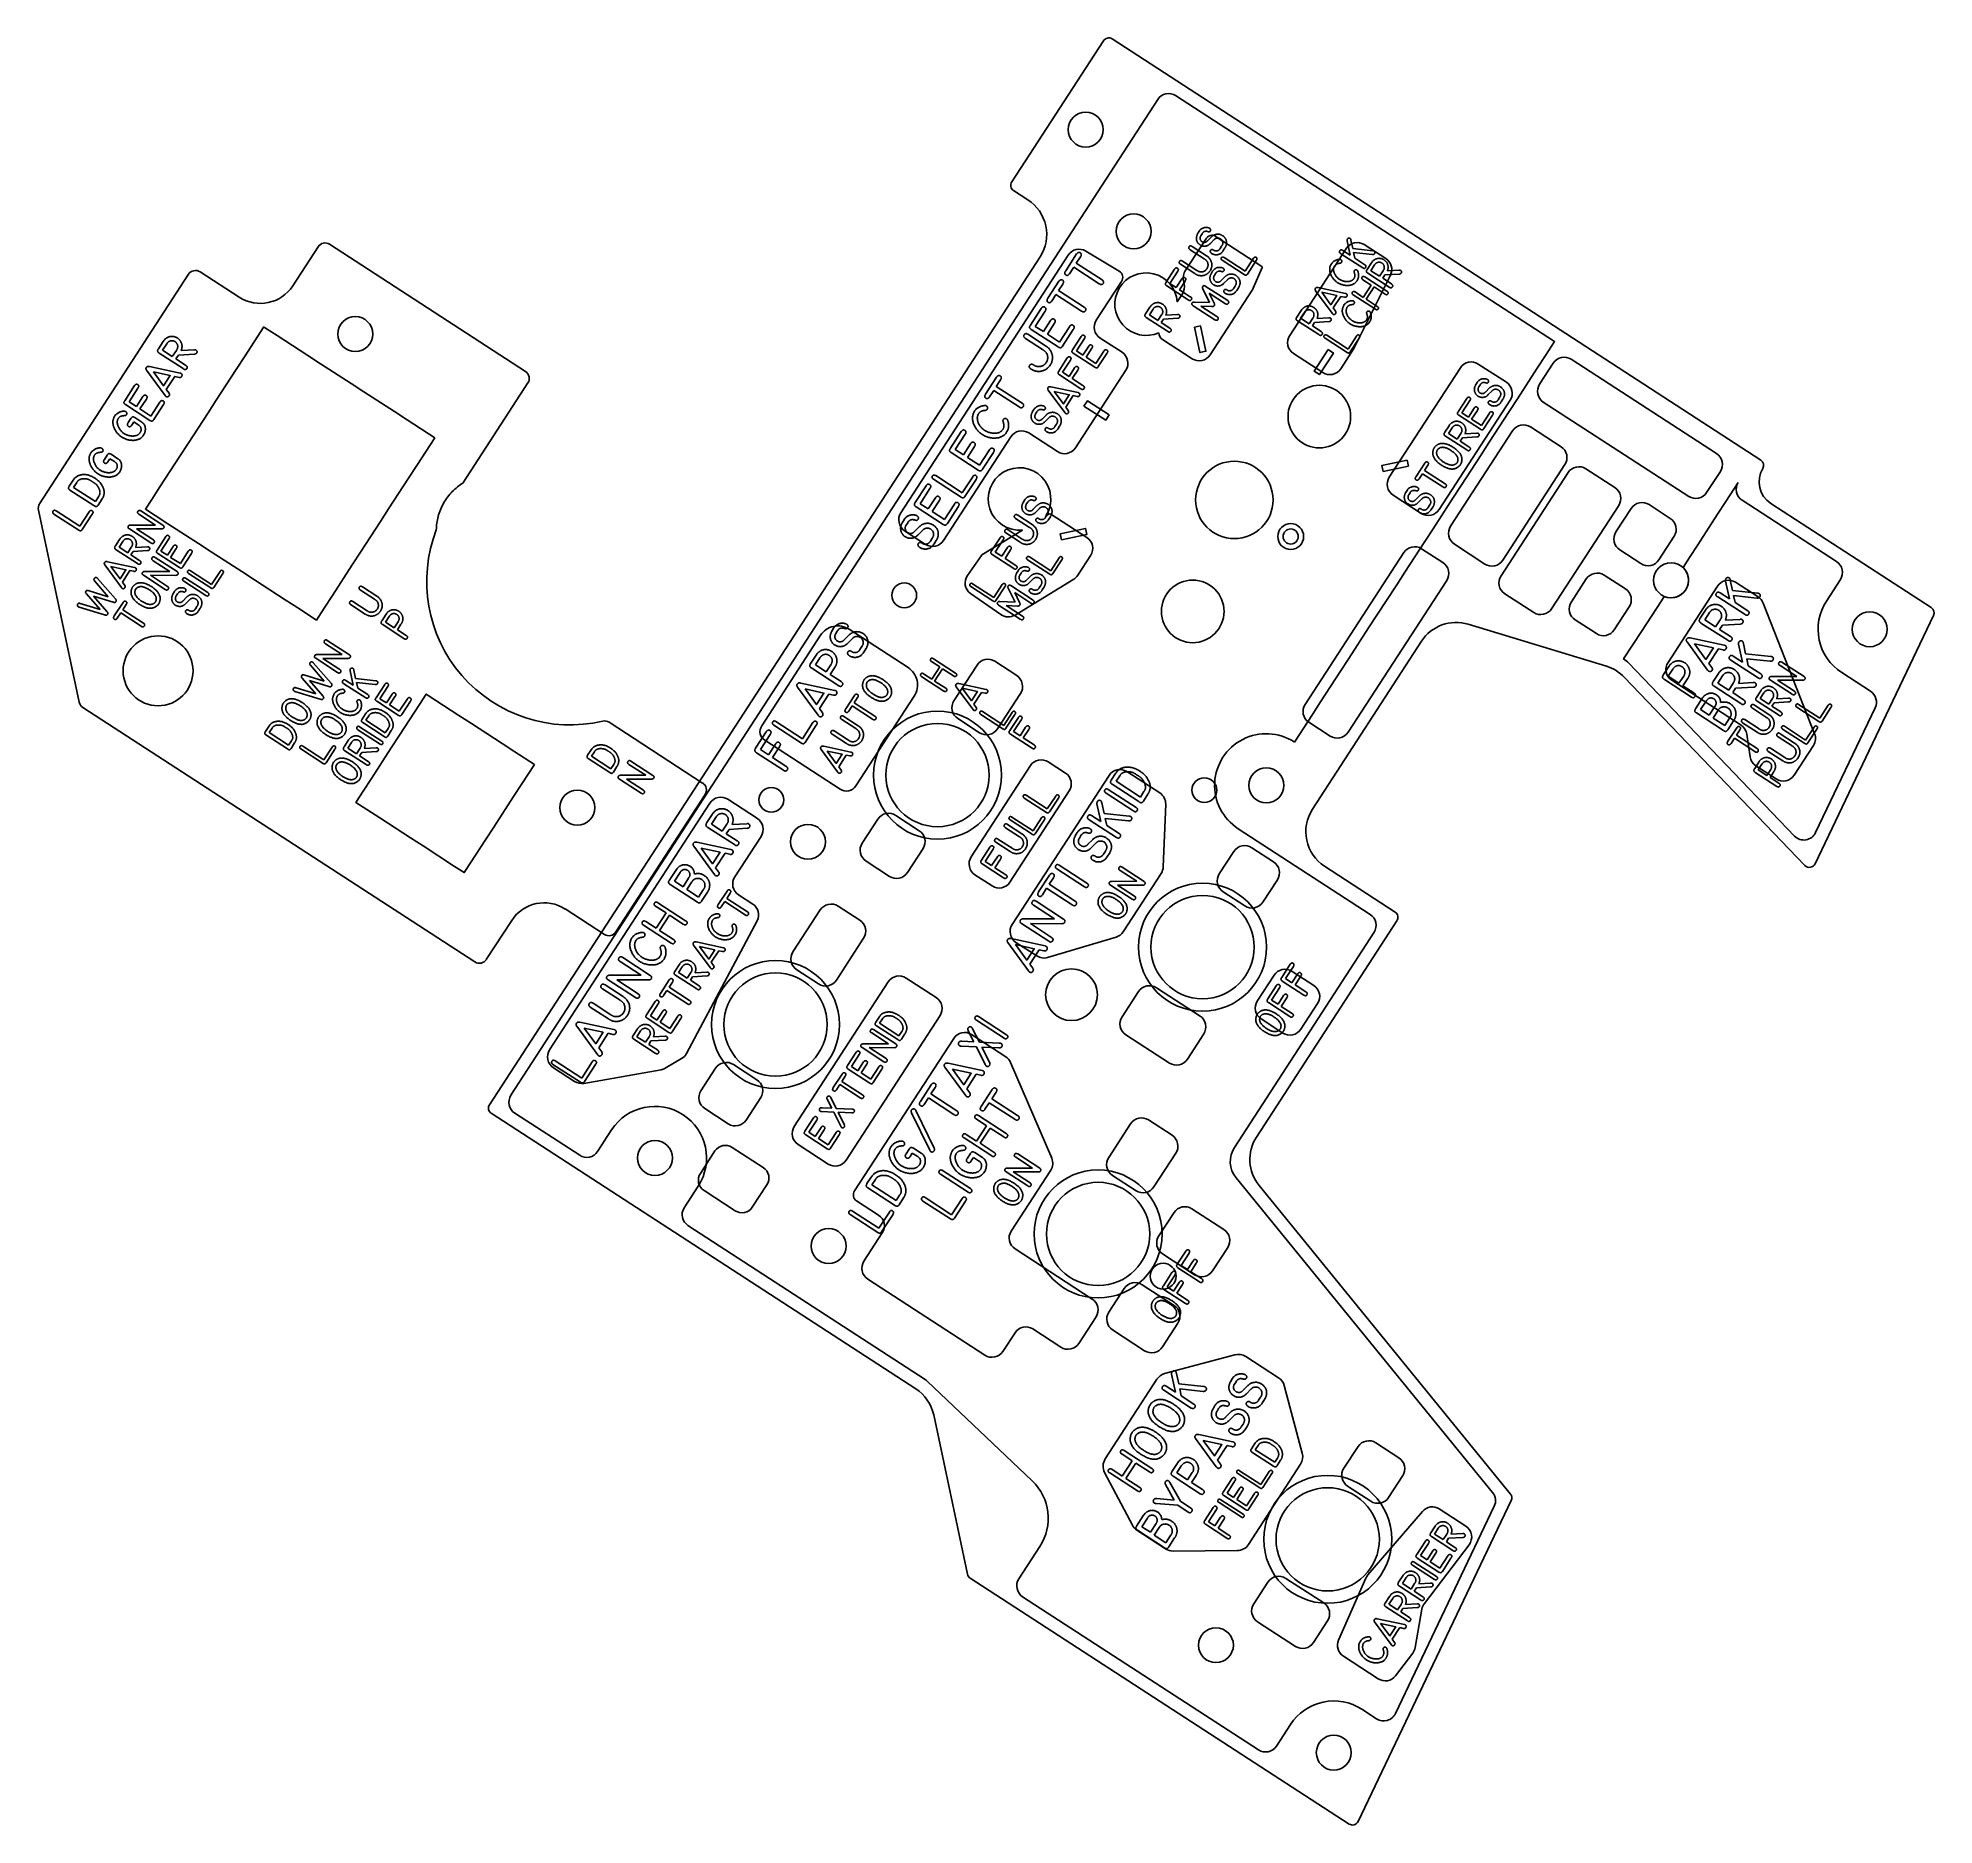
# Model space of a CAD drawing. Header units: millimetres. Extents: x -219 to 14, y 168 to 388.
import ezdxf

# ---------------------------------------------------------------- set-up
doc = ezdxf.new("R2010")
doc.units = ezdxf.units.MM
doc.layers.get('0').update_dxf_attribs({"linetype": 'CONTINUOUS'})

msp = doc.modelspace()

# ---------------------------------------------------------------- linework, layer by layer
for p, q in [((-76.16, 364.09), (-75.97, 364.41)), ((-75.97, 364.41), (-75.95, 364.44)), ((-75.61, 364.12), (-75.76, 363.87)), ((-75.6, 364.14), (-75.61, 364.12)), ((-184.3, 362.51), (-187.42, 357.71)), ((-158.8, 347.16), (-182.9, 362.81)), ((-92.38, 359.54), (-91.04, 361.62)), ((-75.35, 361.03), (-77.07, 362.15)), ((-76.82, 362.54), (-75.05, 361.39)), ((-74.91, 363.27), (-74.48, 363.71)), ((-74.15, 363.36), (-74.59, 362.92)), ((-74.25, 362.13), (-74.21, 362.1)), ((-73.38, 362.3), (-73.2, 362.58)), ((-72.8, 362.36), (-73, 362.05)), ((-55.85, 359.91), (-58.53, 361.65)), ((-58.3, 362.06), (-57.39, 361.47)), ((-57.39, 361.47), (-57.77, 363.22)), ((-57.31, 363.34), (-57.3, 363.31)), ((-57.3, 363.31), (-57.08, 362.28)), ((-57.08, 362.28), (-54.61, 362.02)), ((-54.67, 361.55), (-56.97, 361.79)), ((-56.97, 361.79), (-56.82, 361.1)), ((-200.22, 359.13), (-218.56, 330.89)), ((-194.01, 356.31), (-198.82, 359.43)), ((-91.39, 360), (-91.91, 359.2)), ((-88.25, 357.96), (-91.39, 360)), ((-90.56, 361.29), (-91.08, 360.49)), ((-91.08, 360.49), (-87.91, 358.43)), ((-80.04, 358.14), (-78.99, 359.76)), ((-78.6, 359.51), (-79.58, 358)), ((-76.5, 359.21), (-78.28, 360.36)), ((-78.01, 360.75), (-76.25, 359.61)), ((-74.49, 359.19), (-74.31, 359.51)), ((-74.31, 359.51), (-74.29, 359.54)), ((-73.95, 359.21), (-74.1, 358.97)), ((-73.93, 359.24), (-73.95, 359.21)), ((-70.42, 359.08), (-73.14, 360.85)), ((-72.91, 361.19), (-70.3, 359.5)), ((-70.3, 359.5), (-69.27, 361.09)), ((-68.95, 360.83), (-70.04, 359.15)), ((-59.71, 360.42), (-59.71, 360.42)), ((-56.82, 361.1), (-55.59, 360.3)), ((-55.31, 359.72), (-54.79, 360.53)), ((-52.61, 357.56), (-55.22, 359.26)), ((-54.39, 360.29), (-54.85, 359.57)), ((-54.85, 359.57), (-53.79, 358.88)), ((-53.79, 358.88), (-53.35, 359.56)), ((-51.35, 359.16), (-53.13, 359.05)), ((-52.82, 359.54), (-51.38, 359.62)), ((-94.57, 356.18), (-93.22, 358.26)), ((-92.74, 357.93), (-93.26, 357.13)), ((-93.26, 357.13), (-90.09, 355.07)), ((-77.31, 355.98), (-79.96, 357.69)), ((-79.58, 358), (-78.78, 357.48)), ((-78.78, 357.48), (-78.08, 358.55)), ((-77.7, 358.29), (-78.39, 357.23)), ((-78.39, 357.23), (-77.06, 356.37)), ((-74.69, 355.65), (-75.53, 357.35)), ((-75.21, 357.67), (-72.46, 355.89)), ((-72.74, 355.51), (-74.73, 356.8)), ((-74.73, 356.8), (-74.14, 355.59)), ((-73.25, 358.37), (-72.81, 358.81)), ((-72.48, 358.46), (-72.93, 358.02)), ((-72.58, 357.23), (-72.54, 357.2)), ((-71.72, 357.4), (-71.54, 357.68)), ((-71.14, 357.45), (-71.34, 357.15)), ((-59.61, 354.33), (-61.65, 357.1)), ((-61.33, 357.49), (-57.98, 356.77)), ((-56.8, 356.95), (-55.78, 356.29)), ((-55.83, 358.46), (-55.84, 358.47)), ((-54.81, 357.8), (-55.83, 358.46)), ((-55.78, 356.29), (-54.81, 357.8)), ((-55.6, 358.8), (-52.88, 357.04)), ((-54.46, 357.57), (-55.44, 356.07)), ((-53.11, 356.69), (-54.46, 357.57)), ((-53.13, 359.05), (-53.4, 358.63)), ((-53.4, 358.63), (-52.33, 357.94)), ((-96.72, 352.87), (-95.38, 354.93)), ((-94.91, 354.59), (-96.12, 352.72)), ((-93.58, 356.64), (-94.1, 355.83)), ((-90.44, 354.6), (-93.58, 356.64)), ((-82.55, 354.27), (-82.03, 355.08)), ((-81.63, 354.84), (-82.09, 354.12)), ((-74.05, 353.54), (-76.7, 355.26)), ((-76.57, 355.71), (-74.69, 355.65)), ((-74.39, 355.16), (-75.76, 355.21)), ((-75.76, 355.21), (-73.78, 353.93)), ((-63.96, 353.87), (-63.43, 354.67)), ((-63.03, 354.44), (-63.5, 353.72)), ((-58.56, 356.41), (-59.49, 354.98)), ((-59.49, 354.98), (-59.19, 354.57)), ((-58.1, 356.3), (-58.56, 356.41)), ((-58.16, 355.34), (-58.16, 355.34)), ((-54.29, 354.83), (-57.01, 356.6)), ((-55.44, 356.07), (-54.07, 355.18)), ((-93.29, 350.19), (-96.61, 352.34)), ((-96.12, 352.72), (-95.12, 352.07)), ((-95.12, 352.07), (-94.23, 353.44)), ((-93.76, 353.1), (-94.63, 351.76)), ((-93.14, 350.78), (-91.91, 352.68)), ((-91.44, 352.34), (-92.76, 350.29)), ((-79.85, 352.11), (-82.47, 353.81)), ((-82.09, 354.12), (-81.03, 353.43)), ((-81.03, 353.43), (-80.59, 354.12)), ((-80.37, 353.6), (-80.64, 353.18)), ((-80.64, 353.18), (-79.58, 352.49)), ((-78.59, 353.71), (-80.37, 353.6)), ((-80.07, 354.09), (-78.62, 354.17)), ((-61.25, 351.7), (-63.87, 353.4)), ((-63.5, 353.72), (-62.44, 353.03)), ((-62.44, 353.03), (-61.99, 353.71)), ((-61.77, 353.2), (-62.04, 352.77)), ((-62.04, 352.77), (-60.98, 352.08)), ((-60, 353.3), (-61.77, 353.2)), ((-61.47, 353.69), (-60.03, 353.77)), ((-203.94, 349.95), (-203.35, 350.86)), ((-202.9, 350.59), (-203.42, 349.78)), ((-203.42, 349.78), (-202.23, 349.01)), ((-202.23, 349.01), (-201.73, 349.77)), ((-201.14, 349.75), (-199.52, 349.84)), ((-95.24, 349.89), (-97.33, 351.24)), ((-97.02, 351.74), (-94.85, 350.33)), ((-94.63, 351.76), (-93.14, 350.78)), ((-91.53, 349.83), (-90.46, 351.48)), ((-90.08, 351.21), (-91.05, 349.71)), ((-90.25, 349.19), (-89.54, 350.29)), ((-89.16, 350.02), (-89.86, 348.94)), ((-57.77, 349.51), (-60.49, 351.27)), ((-60.27, 351.62), (-57.66, 349.93)), ((-57.66, 349.93), (-56.63, 351.52)), ((-56.3, 351.26), (-57.4, 349.57)), ((-205.04, 347.78), (-201.27, 346.97)), ((-200.9, 347.52), (-203.84, 349.43)), ((-201.48, 349.19), (-201.79, 348.72)), ((-201.79, 348.72), (-200.59, 347.94)), ((-199.49, 349.32), (-201.48, 349.19)), ((-93.23, 347.21), (-92.18, 348.83)), ((-91.79, 348.57), (-92.77, 347.07)), ((-91.97, 346.55), (-91.28, 347.62)), ((-88.79, 347.69), (-91.44, 349.41)), ((-91.05, 349.71), (-90.25, 349.19)), ((-89.86, 348.94), (-88.67, 348.16)), ((-88.67, 348.16), (-87.68, 349.68)), ((-87.31, 349.4), (-88.37, 347.77)), ((-208.08, 343.57), (-206.88, 345.43)), ((-206.45, 345.12), (-207.55, 343.44)), ((-203.11, 344.22), (-205.4, 347.34)), ((-201.92, 346.56), (-202.97, 344.95)), ((-201.4, 346.44), (-201.92, 346.56)), ((-166.5, 333.44), (-158.5, 345.76)), ((-102.22, 344.39), (-100.87, 346.47)), ((-100.4, 346.14), (-100.91, 345.34)), ((-100.91, 345.34), (-97.74, 343.28)), ((-94.21, 345.28), (-90.86, 344.57)), ((-90.5, 345.04), (-93.15, 346.76)), ((-92.77, 347.07), (-91.97, 346.55)), ((-90.89, 347.35), (-91.58, 346.29)), ((-91.58, 346.29), (-90.25, 345.43)), ((-41.98, 345.49), (-41.79, 345.81)), ((-41.79, 345.81), (-41.77, 345.84)), ((-41.43, 345.52), (-41.58, 345.27)), ((-41.41, 345.54), (-41.43, 345.52)), ((-40.73, 344.67), (-40.29, 345.11)), ((-205, 341.16), (-207.99, 343.1)), ((-207.55, 343.44), (-206.65, 342.85)), ((-206.65, 342.85), (-205.85, 344.08)), ((-205.42, 343.78), (-206.21, 342.57)), ((-204.86, 341.69), (-203.75, 343.4)), ((-203.33, 343.09), (-204.52, 341.25)), ((-202.97, 344.95), (-202.63, 344.49)), ((-101.23, 344.85), (-101.75, 344.05)), ((-98.09, 342.81), (-101.23, 344.85)), ((-92.49, 342.13), (-94.52, 344.89)), ((-91.44, 344.2), (-92.36, 342.77)), ((-92.36, 342.77), (-92.07, 342.37)), ((-90.97, 344.1), (-91.44, 344.2)), ((-44.13, 342.21), (-43.06, 343.86)), ((-42.68, 343.59), (-43.65, 342.09)), ((-39.97, 344.76), (-40.41, 344.32)), ((-40.06, 343.53), (-40.03, 343.5)), ((-39.2, 343.7), (-39.02, 343.98)), ((-38.62, 343.76), (-38.82, 343.45)), ((-207.65, 340.88), (-207.31, 341.4)), ((-206.97, 340.96), (-207.22, 340.57)), ((-206.41, 340.6), (-206.97, 340.96)), ((-206.83, 341.49), (-205.99, 340.94)), ((-206.21, 342.57), (-204.86, 341.69)), ((-103.58, 342.31), (-103.58, 342.31)), ((-96.48, 342.18), (-96.29, 342.5)), ((-96.29, 342.5), (-96.27, 342.53)), ((-95.93, 342.21), (-96.08, 341.96)), ((-95.91, 342.23), (-95.93, 342.21)), ((-95.23, 341.36), (-94.79, 341.8)), ((-94.47, 341.45), (-94.91, 341.01)), ((-93.7, 340.39), (-93.52, 340.67)), ((-93.12, 340.45), (-93.32, 340.14)), ((-45.77, 339.69), (-45.24, 340.49)), ((-41.39, 340.07), (-44.04, 341.79)), ((-43.65, 342.09), (-42.85, 341.57)), ((-42.85, 341.57), (-42.14, 342.67)), ((-41.76, 342.39), (-42.46, 341.32)), ((-42.46, 341.32), (-41.26, 340.54)), ((-41.26, 340.54), (-40.28, 342.06)), ((-39.9, 341.78), (-40.97, 340.15)), ((-106.55, 337.72), (-105.22, 339.78)), ((-104.74, 339.44), (-105.96, 337.57)), ((-104.96, 336.92), (-104.07, 338.29)), ((-94.56, 340.22), (-94.53, 340.19)), ((-43.06, 337.52), (-45.68, 339.22)), ((-44.84, 340.25), (-45.31, 339.53)), ((-45.31, 339.53), (-44.25, 338.84)), ((-44.25, 338.84), (-43.8, 339.53)), ((-43.58, 339.01), (-43.86, 338.59)), ((-43.86, 338.59), (-42.79, 337.9)), ((-41.81, 339.12), (-43.58, 339.01)), ((-43.28, 339.51), (-41.84, 339.58)), ((-210.58, 336.36), (-210.24, 336.88)), ((-209.9, 336.44), (-210.15, 336.06)), ((-209.34, 336.08), (-209.9, 336.44)), ((-209.76, 336.98), (-208.92, 336.43)), ((-103.13, 335.04), (-106.45, 337.19)), ((-105.96, 337.57), (-104.96, 336.92)), ((-103.6, 337.95), (-104.47, 336.6)), ((-104.47, 336.6), (-102.98, 335.63)), ((-102.98, 335.63), (-101.74, 337.53)), ((-101.27, 337.19), (-102.6, 335.14)), ((-49.3, 334.24), (-48.22, 335.9)), ((-47.06, 337.8), (-47.06, 337.79)), ((-46.67, 337.54), (-46.67, 337.54)), ((-214.91, 333.06), (-214.43, 333.79)), ((-213.98, 333.52), (-214.37, 332.92)), ((-105.24, 331.71), (-108.64, 333.92)), ((-108.36, 334.36), (-105.1, 332.24)), ((-105.1, 332.24), (-103.81, 334.23)), ((-103.4, 333.9), (-104.77, 331.79)), ((-48.51, 334.6), (-48.93, 333.96)), ((-46, 332.97), (-48.51, 334.6)), ((-47.84, 335.63), (-48.26, 335)), ((-48.26, 335), (-45.72, 333.35)), ((-211.86, 330.67), (-214.82, 332.59)), ((-214.37, 332.92), (-211.69, 331.18)), ((-211.69, 331.18), (-211.3, 331.77)), ((-210.86, 331.49), (-211.35, 330.73)), ((-110.88, 331.06), (-109.54, 333.11)), ((-109.07, 332.77), (-110.29, 330.9)), ((-109.29, 330.26), (-108.4, 331.62)), ((-107.92, 331.28), (-108.8, 329.94)), ((-97.61, 331.05), (-97.43, 331.36)), ((-97.43, 331.36), (-97.41, 331.39)), ((-97.05, 331.09), (-97.07, 331.07)), ((-50.59, 332.23), (-50.4, 332.54)), ((-50.4, 332.54), (-50.39, 332.57)), ((-50.04, 332.25), (-50.19, 332.01)), ((-50.03, 332.27), (-50.04, 332.25)), ((-49.35, 331.4), (-48.91, 331.85)), ((-48.58, 331.5), (-49.02, 331.06)), ((-218.7, 330.13), (-213.67, 306.49)), ((-213.73, 327.65), (-216.79, 329.64)), ((-216.53, 330.03), (-213.6, 328.13)), ((-213.6, 328.13), (-212.44, 329.91)), ((-212.07, 329.62), (-213.3, 327.73)), ((-204.28, 328.28), (-206.33, 329.62)), ((-206.1, 330.02), (-203.39, 328.26)), ((-112.48, 328.55), (-112.25, 328.94)), ((-112.25, 328.94), (-112.23, 328.98)), ((-107.46, 328.37), (-110.77, 330.53)), ((-110.29, 330.9), (-109.29, 330.26)), ((-108.8, 329.94), (-107.3, 328.97)), ((-107.3, 328.97), (-106.07, 330.87)), ((-105.6, 330.52), (-106.93, 328.47)), ((-96.81, 327.98), (-98.53, 329.1)), ((-98.27, 329.49), (-96.51, 328.35)), ((-97.07, 331.07), (-97.22, 330.83)), ((-96.37, 330.22), (-95.93, 330.67)), ((-95.61, 330.32), (-96.05, 329.87)), ((-95.7, 329.08), (-95.66, 329.06)), ((-94.84, 329.25), (-94.66, 329.54)), ((-94.26, 329.31), (-94.46, 329)), ((-48.68, 330.26), (-48.64, 330.24)), ((-47.82, 330.43), (-47.63, 330.72)), ((-47.24, 330.49), (-47.44, 330.18)), ((-209.23, 325.71), (-208.71, 326.51)), ((-204.85, 326.08), (-207.51, 327.82)), ((-207.37, 328.27), (-204.28, 328.28)), ((-203.54, 327.81), (-206.65, 327.81)), ((-206.65, 327.81), (-204.56, 326.46)), ((-204.1, 325.21), (-203.04, 326.86)), ((-202.66, 326.58), (-203.63, 325.09)), ((-111.8, 328.57), (-111.99, 328.27)), ((-111.78, 328.6), (-111.8, 328.57)), ((-110.93, 327.51), (-110.38, 328.07)), ((-109.97, 327.63), (-110.53, 327.08)), ((-109.02, 326.31), (-108.79, 326.66)), ((-101.5, 325.1), (-100.45, 326.71)), ((-100.06, 326.46), (-101.03, 324.96)), ((-97.96, 326.16), (-99.74, 327.32)), ((-99.47, 327.7), (-97.71, 326.56)), ((-206.53, 323.54), (-209.15, 325.24)), ((-208.31, 326.27), (-208.77, 325.56)), ((-208.77, 325.56), (-207.71, 324.87)), ((-207.71, 324.87), (-207.27, 325.55)), ((-207.05, 325.03), (-207.32, 324.61)), ((-207.32, 324.61), (-206.26, 323.92)), ((-205.27, 325.14), (-207.05, 325.03)), ((-206.75, 325.53), (-205.3, 325.6)), ((-204.35, 324.31), (-201.65, 322.55)), ((-201.36, 323.06), (-204.02, 324.79)), ((-203.63, 325.09), (-202.83, 324.57)), ((-202.83, 324.57), (-202.12, 325.66)), ((-201.74, 325.39), (-202.44, 324.31)), ((-202.44, 324.31), (-201.24, 323.54)), ((-201.24, 323.54), (-200.26, 325.06)), ((-199.88, 324.78), (-200.94, 323.14)), ((-110.1, 326.09), (-110.05, 326.06)), ((-108.29, 326.38), (-108.54, 325.99)), ((-98.77, 322.93), (-101.41, 324.65)), ((-101.03, 324.96), (-100.24, 324.44)), ((-100.24, 324.44), (-99.54, 325.51)), ((-99.16, 325.24), (-99.84, 324.18)), ((-99.84, 324.18), (-98.51, 323.32)), ((-96.83, 324.36), (-94.22, 322.66)), ((-94.22, 322.66), (-93.19, 324.25)), ((-208.49, 320.61), (-210.53, 323.38)), ((-210.21, 323.77), (-206.86, 323.06)), ((-208.66, 321.66), (-209.78, 323.19)), ((-207.44, 322.69), (-208.37, 321.26)), ((-206.98, 322.59), (-207.44, 322.69)), ((-203.11, 320.37), (-205.77, 322.1)), ((-205.63, 322.56), (-202.54, 322.57)), ((-201.8, 322.09), (-204.91, 322.1)), ((-204.91, 322.1), (-202.82, 320.74)), ((-202.54, 322.57), (-204.59, 323.9)), ((-197.5, 320.56), (-200.23, 322.32)), ((-200, 322.67), (-197.39, 320.98)), ((-197.39, 320.98), (-196.36, 322.57)), ((-196.03, 322.31), (-197.13, 320.62)), ((-98.41, 322.36), (-98.23, 322.67)), ((-98.23, 322.67), (-98.21, 322.7)), ((-97.87, 322.38), (-98.02, 322.13)), ((-97.85, 322.4), (-97.87, 322.38)), ((-97.17, 321.53), (-96.73, 321.97)), ((-94.34, 322.24), (-97.06, 324.01)), ((-92.87, 323.99), (-93.96, 322.31)), ((-211.11, 317.9), (-212.8, 319.83)), ((-212.57, 320.23), (-210.1, 319.47)), ((-209.5, 318.8), (-211.9, 319.52)), ((-211.9, 319.52), (-210.26, 317.65)), ((-210.1, 319.47), (-211.78, 321.41)), ((-211.43, 321.72), (-209.23, 319.2)), ((-208.37, 321.26), (-208.07, 320.86)), ((-207.12, 320.66), (-207.12, 320.66)), ((-202.15, 319.79), (-201.97, 320.1)), ((-201.97, 320.1), (-201.95, 320.13)), ((-201.61, 319.81), (-201.76, 319.57)), ((-201.59, 319.83), (-201.61, 319.81)), ((-198.09, 319.62), (-200.81, 321.39)), ((-200.6, 321.74), (-197.86, 319.97)), ((-177.37, 319.16), (-179.09, 320.28)), ((-178.84, 320.67), (-177.07, 319.53)), ((-101.32, 318.95), (-104.04, 320.71)), ((-103.82, 321.06), (-101.21, 319.37)), ((-101.21, 319.37), (-100.18, 320.96)), ((-99.85, 320.7), (-100.95, 319.01)), ((-98.61, 318.81), (-99.45, 320.51)), ((-99.13, 320.83), (-96.38, 319.05)), ((-96.66, 318.68), (-98.64, 319.97)), ((-98.64, 319.97), (-98.06, 318.76)), ((-96.4, 321.62), (-96.85, 321.18)), ((-96.5, 320.39), (-96.46, 320.36)), ((-95.64, 320.56), (-95.45, 320.84)), ((-95.06, 320.62), (-95.26, 320.31)), ((-8.84, 317.26), (-12.2, 319.44)), ((-11.91, 319.94), (-10.77, 319.2)), ((-10.77, 319.2), (-11.25, 321.4)), ((-10.67, 321.54), (-10.66, 321.5)), ((-10.66, 321.5), (-10.38, 320.22)), ((-10.38, 320.22), (-7.3, 319.9)), ((-7.38, 319.3), (-10.25, 319.61)), ((-10.25, 319.61), (-10.05, 318.74)), ((-210.57, 317.24), (-213.69, 318.19)), ((-213.55, 318.64), (-211.11, 317.9)), ((-209.37, 317.1), (-208.29, 318.77)), ((-208.57, 317.47), (-208.99, 316.83)), ((-206.06, 315.84), (-208.57, 317.47)), ((-207.91, 318.5), (-208.32, 317.86)), ((-208.32, 317.86), (-205.79, 316.21)), ((-200.91, 318.96), (-200.47, 319.41)), ((-200.14, 319.05), (-200.59, 318.61)), ((-200.24, 317.82), (-200.2, 317.8)), ((-199.38, 317.99), (-199.2, 318.28)), ((-198.8, 318.05), (-199, 317.74)), ((-178.52, 317.34), (-180.3, 318.49)), ((-180.03, 318.88), (-178.27, 317.74)), ((-176.44, 316.53), (-175.94, 317.31)), ((-97.97, 316.71), (-100.62, 318.43)), ((-100.49, 318.87), (-98.61, 318.81)), ((-98.3, 318.32), (-99.68, 318.37)), ((-99.68, 318.37), (-97.7, 317.09)), ((-14.37, 316.81), (-13.71, 317.82)), ((-13.21, 317.52), (-13.79, 316.63)), ((-10.05, 318.74), (-8.52, 317.74)), ((-173.7, 314.3), (-176.36, 316.03)), ((-175.56, 317.04), (-176, 316.35)), ((-176, 316.35), (-174.94, 315.66)), ((-174.94, 315.66), (-174.47, 316.38)), ((-174.11, 316.09), (-174.55, 315.41)), ((-174.55, 315.41), (-173.47, 314.71)), ((-121.14, 315.22), (-120.91, 315.61)), ((-120.91, 315.61), (-120.89, 315.65)), ((-120.46, 315.24), (-120.64, 314.94)), ((-120.44, 315.27), (-120.46, 315.24)), ((-10.98, 314.11), (-14.26, 316.23)), ((-13.79, 316.63), (-12.46, 315.76)), ((-12.46, 315.76), (-11.91, 316.62)), ((-11.63, 315.97), (-11.97, 315.45)), ((-11.97, 315.45), (-10.64, 314.58)), ((-9.42, 316.11), (-11.63, 315.97)), ((-11.26, 316.59), (-9.45, 316.68)), ((-181.35, 312.36), (-183.41, 313.69)), ((-183.17, 314.09), (-180.46, 312.33)), ((-119.59, 314.19), (-119.04, 314.74)), ((-118.63, 314.3), (-119.18, 313.75)), ((-118.75, 312.76), (-118.7, 312.73)), ((-117.67, 312.98), (-117.44, 313.33)), ((-116.95, 313.05), (-117.2, 312.66)), ((-13.44, 310.45), (-15.98, 313.91)), ((-15.59, 314.4), (-11.4, 313.5)), ((-12.12, 313.04), (-13.28, 311.26)), ((-11.55, 312.92), (-12.12, 313.04)), ((-9.15, 311.43), (-9.63, 313.62)), ((-9.06, 313.77), (-9.05, 313.73)), ((-9.05, 313.73), (-8.77, 312.44)), ((-8.77, 312.44), (-5.69, 312.12)), ((-183.57, 309.1), (-185.24, 311.03)), ((-184.9, 311.35), (-182.7, 308.82)), ((-181.92, 310.16), (-184.59, 311.89)), ((-184.45, 312.35), (-181.35, 312.36)), ((-180.62, 311.88), (-183.72, 311.88)), ((-183.72, 311.88), (-181.64, 310.53)), ((-179.99, 308.58), (-180.38, 310.34)), ((-179.92, 310.46), (-179.91, 310.42)), ((-179.91, 310.42), (-179.69, 309.39)), ((-123.71, 311.3), (-123.08, 312.27)), ((-120.28, 308.51), (-123.61, 310.67)), ((-122.61, 311.93), (-123.16, 311.07)), ((-123.16, 311.07), (-121.83, 310.21)), ((-121.83, 310.21), (-121.25, 311.1)), ((-120.79, 310.74), (-121.34, 309.89)), ((-108.89, 311.5), (-108.9, 311.5)), ((-107.86, 310.83), (-108.89, 311.5)), ((-108.84, 309.33), (-107.86, 310.83)), ((-108.65, 311.84), (-105.94, 310.07)), ((-107.52, 310.61), (-108.49, 309.1)), ((-106.17, 309.73), (-107.52, 310.61)), ((-18.85, 309.91), (-18.22, 310.88)), ((-17.74, 310.54), (-18.3, 309.68)), ((-13.28, 311.26), (-12.91, 310.75)), ((-7.23, 309.48), (-10.59, 311.66)), ((-10.29, 312.17), (-9.15, 311.43)), ((-5.76, 311.53), (-8.63, 311.83)), ((-8.63, 311.83), (-8.44, 310.96)), ((-8.44, 310.96), (-6.91, 309.97)), ((-2.49, 309.67), (-4.54, 311)), ((-4.3, 311.4), (-1.59, 309.64)), ((-184.04, 306.87), (-187.16, 307.82)), ((-187.02, 308.27), (-184.58, 307.52)), ((-184.58, 307.52), (-186.26, 309.46)), ((-186.04, 309.86), (-183.57, 309.1)), ((-182.97, 308.42), (-185.37, 309.15)), ((-185.37, 309.15), (-183.73, 307.28)), ((-178.45, 307.03), (-181.14, 308.77)), ((-180.9, 309.18), (-179.99, 308.58)), ((-179.69, 309.39), (-177.22, 309.14)), ((-177.28, 308.66), (-179.58, 308.91)), ((-179.58, 308.91), (-179.42, 308.21)), ((-179.42, 308.21), (-178.19, 307.42)), ((-177.18, 307.04), (-176.11, 308.69)), ((-175.73, 308.41), (-176.7, 306.92)), ((-122.81, 304.9), (-125.35, 308.36)), ((-124.96, 308.85), (-120.77, 307.95)), ((-121.34, 309.89), (-120, 309.02)), ((-117.18, 309.23), (-117.18, 309.23)), ((-116.79, 308.97), (-116.79, 308.97)), ((-107.35, 307.87), (-110.07, 309.63)), ((-109.85, 309.99), (-108.84, 309.33)), ((-108.49, 309.1), (-107.12, 308.21)), ((-103.81, 305.62), (-105.84, 308.39)), ((-105.52, 308.78), (-102.17, 308.07)), ((-15.42, 307.12), (-18.75, 309.28)), ((-18.3, 309.68), (-16.97, 308.82)), ((-16.97, 308.82), (-16.39, 309.71)), ((-15.93, 309.35), (-16.48, 308.5)), ((-16.48, 308.5), (-15.14, 307.63)), ((-12.75, 309.04), (-12.1, 310.04)), ((-9.37, 306.33), (-12.64, 308.45)), ((-11.6, 309.75), (-12.18, 308.85)), ((-12.18, 308.85), (-10.85, 307.99)), ((-10.85, 307.99), (-10.3, 308.84)), ((-10.02, 308.2), (-10.36, 307.67)), ((-7.8, 308.33), (-10.02, 308.2)), ((-9.64, 308.81), (-7.84, 308.91)), ((-7.44, 307.09), (-6.92, 307.89)), ((-3.05, 307.47), (-5.72, 309.2)), ((-5.58, 309.66), (-2.49, 309.67)), ((-1.75, 309.19), (-4.86, 309.19)), ((-4.86, 309.19), (-2.77, 307.84)), ((-213.23, 305.85), (-165.03, 274.55)), ((-188.57, 306.39), (-188.57, 306.39)), ((-182.31, 307.53), (-182.31, 307.53)), ((-174.44, 304.89), (-177.1, 306.62)), ((-176.7, 306.92), (-175.91, 306.4)), ((-175.91, 306.4), (-175.19, 307.5)), ((-174.82, 307.22), (-175.51, 306.15)), ((-175.51, 306.15), (-174.32, 305.37)), ((-174.32, 305.37), (-173.33, 306.89)), ((-172.96, 306.61), (-174.02, 304.98)), ((-121.49, 307.49), (-122.65, 305.71)), ((-122.65, 305.71), (-122.28, 305.2)), ((-120.92, 307.36), (-121.49, 307.49)), ((-119.42, 305.67), (-118.34, 307.33)), ((-118.63, 306.04), (-119.05, 305.39)), ((-116.12, 304.4), (-118.63, 306.04)), ((-117.96, 307.06), (-118.38, 306.43)), ((-118.38, 306.43), (-115.84, 304.78)), ((-102.75, 307.7), (-103.68, 306.27)), ((-103.68, 306.27), (-103.38, 305.86)), ((-102.29, 307.6), (-102.75, 307.7)), ((-14.94, 305.67), (-14.07, 307.01)), ((-13.61, 306.64), (-14.3, 305.59)), ((-14.3, 305.59), (-13.24, 304.9)), ((-13.24, 304.9), (-12.55, 305.97)), ((-12.16, 305.51), (-12.78, 304.54)), ((-10.36, 307.67), (-9.03, 306.8)), ((-6.22, 304.63), (-7.94, 305.75)), ((-7.69, 306.14), (-5.92, 305)), ((-4.73, 304.92), (-7.35, 306.62)), ((-6.52, 307.66), (-6.98, 306.94)), ((-6.98, 306.94), (-5.92, 306.25)), ((-5.92, 306.25), (-5.48, 306.93)), ((-5.25, 306.42), (-5.53, 305.99)), ((-5.53, 305.99), (-4.46, 305.3)), ((-3.48, 306.52), (-5.25, 306.42)), ((-4.95, 306.91), (-3.51, 306.98)), ((0.25, 304.11), (-2.47, 305.87)), ((-2.25, 306.22), (0.36, 304.53)), ((0.36, 304.53), (1.39, 306.12)), ((1.72, 305.86), (0.62, 304.17)), ((-190.79, 302.87), (-190.37, 303.52)), ((-189.97, 303.28), (-190.31, 302.75)), ((-184.25, 304.65), (-184.25, 304.65)), ((-176.69, 301.34), (-179.41, 303.11)), ((-179.2, 303.47), (-176.46, 301.69)), ((-178.9, 304.39), (-178.48, 305.05)), ((-176.19, 302.27), (-178.82, 303.98)), ((-178.08, 304.81), (-178.42, 304.27)), ((-178.42, 304.27), (-176.04, 302.73)), ((-176.04, 302.73), (-175.69, 303.25)), ((-137.02, 296.55), (-148.52, 304.02)), ((-124.88, 301.47), (-128.28, 303.68)), ((-128, 304.11), (-124.74, 302)), ((-124.74, 302), (-123.45, 303.98)), ((-123.04, 303.66), (-124.41, 301.55)), ((-118.19, 303.24), (-119.91, 304.36)), ((-119.65, 304.75), (-117.89, 303.6)), ((-100.09, 303.22), (-102.81, 304.99)), ((-102.59, 305.33), (-99.98, 303.64)), ((-99.98, 303.64), (-98.95, 305.23)), ((-98.62, 304.97), (-99.72, 303.29)), ((-99.25, 303.01), (-98.2, 304.62)), ((-97.81, 304.37), (-98.79, 302.87)), ((-97.99, 302.35), (-97.3, 303.42)), ((-96.91, 303.15), (-97.6, 302.09)), ((-11.49, 303), (-14.83, 305.17)), ((-12.78, 304.54), (-11.34, 303.61)), ((-11.34, 303.61), (-10.75, 304.52)), ((-10.26, 304.21), (-10.97, 303.11)), ((-10.95, 301.69), (-9.87, 303.35)), ((-7.37, 302.81), (-9.15, 303.96)), ((-8.88, 304.35), (-7.12, 303.21)), ((-1.5, 301.42), (-4.22, 303.19)), ((-3.99, 303.53), (-1.39, 301.84)), ((-1.39, 301.84), (-0.35, 303.43)), ((-0.03, 303.17), (-1.12, 301.49)), ((-188.08, 300.75), (-190.71, 302.46)), ((-190.31, 302.75), (-187.93, 301.2)), ((-187.93, 301.2), (-187.58, 301.73)), ((-187.19, 301.48), (-187.63, 300.8)), ((-186.2, 301.08), (-183.59, 299.39)), ((-183.59, 299.39), (-182.56, 300.98)), ((-181.11, 300.99), (-180.59, 301.79)), ((-180.19, 301.55), (-180.65, 300.84)), ((-180.65, 300.84), (-179.59, 300.15)), ((-179.59, 300.15), (-179.15, 300.83)), ((-178.62, 300.81), (-177.18, 300.88)), ((-175.3, 303), (-175.74, 302.33)), ((-130.5, 300.84), (-129.19, 302.86)), ((-128.7, 302.54), (-129.92, 300.66)), ((-128.92, 300.01), (-128.05, 301.35)), ((-127.58, 301.02), (-128.43, 299.7)), ((-122.13, 301.07), (-118.78, 300.36)), ((-119.34, 301.42), (-121.11, 302.57)), ((-120.85, 302.96), (-119.09, 301.81)), ((-96.52, 300.84), (-99.17, 302.56)), ((-98.79, 302.87), (-97.99, 302.35)), ((-97.6, 302.09), (-96.27, 301.23)), ((-10.15, 302.05), (-10.57, 301.41)), ((-7.64, 300.42), (-10.15, 302.05)), ((-9.49, 303.08), (-9.9, 302.44)), ((-9.9, 302.44), (-7.36, 300.8)), ((-5.72, 300.83), (-3.96, 299.69)), ((-3.05, 301.11), (-4.77, 302.23)), ((-4.52, 302.62), (-2.76, 301.47)), ((-183.7, 298.97), (-186.42, 300.74)), ((-182.23, 300.72), (-183.33, 299.04)), ((-182.4, 299.1), (-182.4, 299.1)), ((-178.41, 298.82), (-181.02, 300.52)), ((-178.93, 300.31), (-179.2, 299.89)), ((-179.2, 299.89), (-178.13, 299.2)), ((-177.15, 300.42), (-178.93, 300.31)), ((-151.16, 299.97), (-150.73, 300.62)), ((-148.44, 297.84), (-151.08, 299.55)), ((-150.33, 300.38), (-150.68, 299.85)), ((-150.68, 299.85), (-148.29, 298.3)), ((-148.29, 298.3), (-147.95, 298.83)), ((-147.56, 298.57), (-148, 297.9)), ((-144.02, 297.51), (-146.08, 298.84)), ((-145.84, 299.25), (-143.13, 297.49)), ((-127.09, 298.13), (-130.4, 300.27)), ((-129.92, 300.66), (-128.92, 300.01)), ((-128.43, 299.7), (-126.77, 298.62)), ((-120.42, 297.91), (-122.45, 300.68)), ((-119.36, 299.99), (-120.29, 298.56)), ((-120.29, 298.56), (-119.99, 298.15)), ((-118.9, 299.89), (-119.36, 299.99)), ((-7.66, 298.35), (-7.16, 299.13)), ((-6.78, 298.86), (-7.22, 298.17)), ((-4.2, 299.29), (-5.98, 300.44)), ((-144.59, 295.31), (-147.26, 297.04)), ((-147.12, 297.5), (-144.02, 297.51)), ((-143.29, 297.03), (-146.39, 297.04)), ((-146.39, 297.04), (-144.31, 295.68)), ((-86.77, 296.91), (-86.24, 297.73)), ((-83.38, 294.26), (-86.67, 296.4)), ((-85.74, 297.43), (-86.17, 296.77)), ((-86.17, 296.77), (-83.19, 294.83)), ((-4.92, 296.12), (-7.58, 297.85)), ((-7.22, 298.17), (-6.16, 297.48)), ((-6.16, 297.48), (-5.69, 298.2)), ((-5.33, 297.9), (-5.77, 297.23)), ((-5.77, 297.23), (-4.69, 296.53)), ((-147.7, 278.23), (-136.72, 295.14)), ((-94.75, 292.94), (-97.47, 294.71)), ((-97.24, 295.05), (-94.64, 293.36)), ((-94.64, 293.36), (-93.6, 294.95)), ((-93.28, 294.69), (-94.37, 293.01)), ((-88.05, 291.8), (-88.53, 294)), ((-87.95, 294.14), (-87.94, 294.1)), ((-87.94, 294.1), (-87.66, 292.81)), ((-84, 293.1), (-87.41, 295.31)), ((-87.15, 295.76), (-83.72, 293.53)), ((-83.19, 294.83), (-82.76, 295.49)), ((-82.27, 295.17), (-82.82, 294.33)), ((-136.5, 291.68), (-135.85, 292.69)), ((-135.93, 291.5), (-135.35, 292.39)), ((-135.35, 292.39), (-135.93, 291.5)), ((-135.93, 291.5), (-134.6, 290.63)), ((-134.6, 290.63), (-134.05, 291.49)), ((-133.39, 291.46), (-131.59, 291.55)), ((-99.52, 291.45), (-97.75, 290.31)), ((-96.5, 290.25), (-99.22, 292.02)), ((-98.99, 292.37), (-96.38, 290.67)), ((-96.38, 290.67), (-95.35, 292.26)), ((-95.02, 292), (-96.12, 290.32)), ((-86.12, 289.85), (-89.48, 292.03)), ((-89.19, 292.54), (-88.05, 291.8)), ((-87.66, 292.81), (-84.58, 292.49)), ((-84.66, 291.9), (-87.53, 292.2)), ((-87.53, 292.2), (-87.33, 291.33)), ((-137.73, 289.27), (-133.54, 288.37)), ((-133.12, 288.98), (-136.39, 291.1)), ((-133.77, 290.84), (-134.11, 290.32)), ((-134.11, 290.32), (-132.78, 289.45)), ((-131.55, 290.98), (-133.77, 290.84)), ((-99.2, 288.12), (-100.98, 289.28)), ((-100.71, 289.66), (-98.95, 288.52)), ((-98.05, 289.95), (-99.77, 291.06)), ((-91.2, 290.06), (-90.97, 290.45)), ((-90.97, 290.45), (-90.94, 290.49)), ((-90.51, 290.08), (-90.7, 289.78)), ((-90.5, 290.11), (-90.51, 290.08)), ((-89.64, 289.03), (-89.1, 289.58)), ((-88.69, 289.14), (-89.24, 288.59)), ((-87.33, 291.33), (-85.8, 290.34)), ((-135.58, 285.32), (-138.12, 288.78)), ((-134.26, 287.91), (-135.42, 286.13)), ((-133.69, 287.79), (-134.26, 287.91)), ((-102.74, 287.06), (-101.69, 288.67)), ((-101.3, 288.42), (-102.27, 286.92)), ((-102.27, 286.92), (-101.48, 286.4)), ((-101.48, 286.4), (-100.78, 287.47)), ((-100.4, 287.2), (-101.08, 286.14)), ((-88.81, 287.6), (-88.76, 287.57)), ((-87.73, 287.82), (-87.5, 288.17)), ((-87, 287.89), (-87.26, 287.5)), ((-141.12, 284.57), (-140.25, 285.91)), ((-139.8, 285.54), (-140.48, 284.49)), ((-140.48, 284.49), (-139.43, 283.8)), ((-139.43, 283.8), (-138.74, 284.87)), ((-135.42, 286.13), (-135.05, 285.62)), ((-100.01, 284.89), (-102.65, 286.61)), ((-101.08, 286.14), (-99.75, 285.28)), ((-95.71, 283.15), (-94.36, 285.23)), ((-93.88, 284.89), (-94.4, 284.1)), ((-90.05, 283.79), (-93.46, 286)), ((-93.19, 286.45), (-89.77, 284.22)), ((-86.73, 284.46), (-83.63, 284.47)), ((-83.63, 284.47), (-85.69, 285.8)), ((-85.45, 286.2), (-82.74, 284.44)), ((-137.67, 281.9), (-141.02, 284.07)), ((-138.34, 284.41), (-138.96, 283.44)), ((-138.96, 283.44), (-137.53, 282.51)), ((-137.53, 282.51), (-136.94, 283.42)), ((-136.44, 283.11), (-137.16, 282.01)), ((-135.1, 281.61), (-134.02, 283.27)), ((-133.64, 283), (-134.06, 282.36)), ((-134.06, 282.36), (-131.52, 280.72)), ((-94.72, 283.61), (-95.24, 282.8)), ((-91.58, 281.57), (-94.72, 283.61)), ((-94.4, 284.1), (-91.23, 282.04)), ((-88.22, 282.56), (-88.21, 282.56)), ((-87.82, 282.3), (-87.82, 282.3)), ((-84.2, 282.27), (-86.87, 284)), ((-82.9, 283.99), (-86, 284)), ((-86, 284), (-83.92, 282.64)), ((-153.91, 281.06), (-149.1, 277.93)), ((-142.8, 281.4), (-142.82, 281.41)), ((-141.52, 280.57), (-142.8, 281.4)), ((-142.75, 278.69), (-141.52, 280.57)), ((-142.51, 281.83), (-139.12, 279.62)), ((-141.09, 280.29), (-142.31, 278.41)), ((-139.4, 279.2), (-141.09, 280.29)), ((-136.19, 279.94), (-136.19, 279.94)), ((-134.31, 281.97), (-134.73, 281.33)), ((-131.8, 280.34), (-134.31, 281.97)), ((-97.62, 279.84), (-93.75, 279.85)), ((-93.75, 279.85), (-96.32, 281.51)), ((-96.02, 282.02), (-92.64, 279.82)), ((-163.62, 274.85), (-160.5, 279.65)), ((-145.71, 277.5), (-145.71, 277.5)), ((-140.88, 276.87), (-144.28, 279.07)), ((-144.01, 279.52), (-142.75, 278.69)), ((-142.31, 278.41), (-140.6, 277.3)), ((-94.46, 277.1), (-97.8, 279.26)), ((-92.83, 279.25), (-96.72, 279.26)), ((-96.72, 279.26), (-94.11, 277.56)), ((-136.1, 273.85), (-138.13, 276.62)), ((-137.81, 277.01), (-134.46, 276.3)), ((-136.26, 274.9), (-137.39, 276.43)), ((-135.04, 275.93), (-135.97, 274.5)), ((-134.58, 275.83), (-135.04, 275.93)), ((-96.95, 273.46), (-99.49, 276.92)), ((-99.09, 277.41), (-94.9, 276.51)), ((-95.63, 276.05), (-96.79, 274.27)), ((-95.05, 275.92), (-95.63, 276.05)), ((-148.45, 272.91), (-144.58, 272.92)), ((-144.58, 272.92), (-147.15, 274.59)), ((-146.85, 275.1), (-143.47, 272.89)), ((-140.44, 273.39), (-139.92, 274.2)), ((-137.73, 271.23), (-140.35, 272.92)), ((-139.52, 273.96), (-139.98, 273.24)), ((-139.98, 273.24), (-138.92, 272.55)), ((-138.92, 272.55), (-138.47, 273.23)), ((-136.48, 272.83), (-138.25, 272.72)), ((-137.95, 273.21), (-136.51, 273.29)), ((-135.97, 274.5), (-135.67, 274.09)), ((-96.79, 274.27), (-96.42, 273.76)), ((-65.82, 272.64), (-64.77, 274.26)), ((-64.38, 274), (-65.36, 272.5)), ((-64.56, 271.98), (-63.86, 273.05)), ((-147.17, 269.83), (-149.32, 271.23)), ((-149.01, 271.72), (-146.8, 270.28)), ((-145.29, 270.18), (-148.63, 272.34)), ((-143.66, 272.33), (-147.55, 272.33)), ((-147.55, 272.33), (-144.94, 270.64)), ((-142.2, 270.68), (-141.12, 272.34)), ((-141.41, 271.04), (-141.83, 270.4)), ((-138.9, 269.41), (-141.41, 271.04)), ((-140.74, 272.07), (-141.15, 271.43)), ((-141.15, 271.43), (-138.62, 269.79)), ((-138.25, 272.72), (-138.53, 272.3)), ((-138.53, 272.3), (-137.46, 271.61)), ((-67.54, 270), (-66.49, 271.61)), ((-66.1, 271.36), (-67.07, 269.86)), ((-63.09, 270.47), (-65.74, 272.19)), ((-65.36, 272.5), (-64.56, 271.98)), ((-63.48, 272.78), (-64.17, 271.73)), ((-64.17, 271.73), (-62.84, 270.86)), ((-148.61, 267.55), (-150.83, 268.99)), ((-150.5, 269.48), (-148.3, 268.05)), ((-143.92, 268.03), (-142.85, 269.68)), ((-142.47, 269.4), (-143.44, 267.91)), ((-142.65, 267.39), (-141.93, 268.48)), ((-141.56, 268.21), (-142.25, 267.14)), ((-64.81, 267.83), (-67.45, 269.55)), ((-67.07, 269.86), (-66.27, 269.34)), ((-66.27, 269.34), (-65.58, 270.41)), ((-65.2, 270.14), (-65.88, 269.08)), ((-65.88, 269.08), (-64.55, 268.22)), ((-149.96, 263.17), (-152.5, 266.63)), ((-152.11, 267.12), (-147.92, 266.23)), ((-145.56, 265.5), (-145.04, 266.31)), ((-144.64, 266.07), (-145.1, 265.35)), ((-141.18, 265.88), (-143.83, 267.61)), ((-143.44, 267.91), (-142.65, 267.39)), ((-142.25, 267.14), (-141.06, 266.36)), ((-141.06, 266.36), (-140.07, 267.88)), ((-139.7, 267.6), (-140.76, 265.96)), ((-114.17, 264.48), (-116.23, 265.81)), ((-115.99, 266.22), (-113.28, 264.46)), ((-115.74, 267.12), (-115.32, 267.77)), ((-113.03, 264.99), (-115.66, 266.7)), ((-114.92, 267.53), (-115.26, 267)), ((-115.26, 267), (-112.88, 265.45)), ((-112.88, 265.45), (-112.54, 265.97)), ((-103.67, 264.71), (-104.36, 266.09)), ((-103.82, 266.33), (-102.98, 264.67)), ((-99.95, 265.17), (-103.35, 267.38)), ((-103.09, 267.82), (-99.66, 265.6)), ((-68.82, 268.12), (-68.82, 268.12)), ((-68.43, 267.86), (-68.43, 267.86)), ((-148.64, 265.77), (-149.8, 263.98)), ((-149.8, 263.98), (-149.43, 263.47)), ((-148.07, 265.64), (-148.64, 265.77)), ((-142.86, 263.34), (-145.47, 265.04)), ((-145.1, 265.35), (-144.04, 264.66)), ((-144.04, 264.66), (-143.6, 265.34)), ((-143.38, 264.83), (-143.65, 264.41)), ((-143.65, 264.41), (-142.58, 263.72)), ((-141.6, 264.94), (-143.38, 264.83)), ((-143.08, 265.32), (-141.63, 265.4)), ((-114.74, 262.28), (-117.41, 264.01)), ((-117.27, 264.47), (-114.17, 264.48)), ((-113.44, 264), (-116.55, 264.01)), ((-116.55, 264.01), (-114.46, 262.65)), ((-112.15, 265.72), (-112.58, 265.05)), ((-103.35, 264.1), (-105.25, 264.2)), ((-105.15, 264.79), (-103.67, 264.71)), ((-102.28, 261.95), (-103.35, 264.1)), ((-102.98, 264.67), (-100.54, 264.56)), ((-100.59, 263.97), (-102.67, 264.07)), ((-102.67, 264.07), (-101.74, 262.21)), ((-152.03, 259.75), (-155.43, 261.95)), ((-155.15, 262.39), (-151.89, 260.27)), ((-151.89, 260.27), (-150.6, 262.26)), ((-150.19, 261.94), (-151.56, 259.83)), ((-119.2, 261.79), (-118.13, 263.43)), ((-116.46, 259.64), (-119.12, 261.36)), ((-117.76, 263.16), (-118.73, 261.67)), ((-118.73, 261.67), (-117.93, 261.15)), ((-117.93, 261.15), (-117.22, 262.24)), ((-116.84, 261.97), (-117.54, 260.89)), ((-116.34, 260.12), (-115.36, 261.63)), ((-114.98, 261.36), (-116.04, 259.72)), ((-104.7, 258.14), (-107.24, 261.6)), ((-106.84, 262.09), (-102.65, 261.19)), ((-104.91, 259.45), (-106.31, 261.36)), ((-120.95, 259.1), (-119.87, 260.76)), ((-120.15, 259.47), (-120.57, 258.82)), ((-117.64, 257.84), (-120.15, 259.47)), ((-119.49, 260.5), (-119.9, 259.86)), ((-119.9, 259.86), (-117.36, 258.21)), ((-117.54, 260.89), (-116.34, 260.12)), ((-110.25, 257.37), (-108.9, 259.44)), ((-108.43, 259.11), (-108.95, 258.31)), ((-103.38, 260.74), (-104.54, 258.95)), ((-104.54, 258.95), (-104.17, 258.44)), ((-102.8, 260.61), (-103.38, 260.74)), ((-102.77, 256.77), (-101.42, 258.85)), ((-122.33, 256.62), (-121.15, 256.56)), ((-121.15, 256.56), (-121.7, 257.66)), ((-121.27, 257.86), (-120.59, 256.53)), ((-120.59, 256.53), (-118.64, 256.44)), ((-109.26, 257.82), (-109.78, 257.02)), ((-106.12, 255.78), (-109.26, 257.82)), ((-108.95, 258.31), (-105.78, 256.25)), ((-101.77, 257.23), (-102.3, 256.42)), ((-98.64, 255.19), (-101.77, 257.23)), ((-100.94, 258.52), (-101.46, 257.72)), ((-101.46, 257.72), (-98.29, 255.66)), ((-124.44, 253.72), (-123.37, 255.37)), ((-122.99, 255.09), (-123.96, 253.6)), ((-123.17, 253.08), (-122.45, 254.18)), ((-120.89, 256.07), (-122.41, 256.15)), ((-120.04, 254.35), (-120.89, 256.07)), ((-118.68, 255.97), (-120.35, 256.05)), ((-120.35, 256.05), (-119.6, 254.56)), ((-109.09, 251.39), (-111.32, 256)), ((-110.76, 256.19), (-108.57, 251.66)), ((-103.4, 255.23), (-103.41, 255.23)), ((-102.12, 254.4), (-103.4, 255.23)), ((-103.34, 252.52), (-102.12, 254.4)), ((-103.1, 255.65), (-99.71, 253.45)), ((-121.7, 251.57), (-124.35, 253.3)), ((-123.96, 253.6), (-123.17, 253.08)), ((-122.08, 253.9), (-122.77, 252.83)), ((-122.77, 252.83), (-121.58, 252.05)), ((-121.58, 252.05), (-120.59, 253.57)), ((-120.22, 253.29), (-121.28, 251.65)), ((-101.47, 250.69), (-104.87, 252.9)), ((-104.6, 253.34), (-103.34, 252.52)), ((-101.68, 254.12), (-102.9, 252.24)), ((-102.9, 252.24), (-101.19, 251.12)), ((-99.99, 253.02), (-101.68, 254.12)), ((-111.99, 250.95), (-111.62, 251.53)), ((-111.24, 251.04), (-111.52, 250.61)), ((-110.62, 250.64), (-111.24, 251.04)), ((-111.08, 251.63), (-110.15, 251.02)), ((-104.47, 250.41), (-104.09, 250.99)), ((-103.72, 250.5), (-104, 250.07)), ((-103.1, 250.1), (-103.72, 250.5)), ((-103.56, 251.09), (-102.62, 250.49)), ((-96.47, 249.19), (-98.52, 250.53)), ((-98.28, 250.93), (-95.57, 249.17)), ((-116.81, 247.28), (-116.28, 248.09)), ((-115.78, 247.79), (-116.21, 247.13)), ((-104.37, 246.23), (-107.77, 248.44)), ((-107.51, 248.88), (-104.09, 246.66)), ((-101.05, 247.28), (-101.05, 247.28)), ((-97.04, 246.99), (-99.7, 248.72)), ((-99.56, 249.18), (-96.47, 249.19)), ((-95.73, 248.72), (-98.84, 248.72)), ((-98.84, 248.72), (-96.75, 247.36)), ((-113.41, 244.62), (-116.7, 246.76)), ((-116.21, 247.13), (-113.23, 245.19)), ((-113.23, 245.19), (-112.8, 245.85)), ((-112.31, 245.53), (-112.86, 244.69)), ((-106.54, 242.94), (-109.94, 245.14)), ((-109.66, 245.58), (-106.4, 243.46)), ((-106.4, 243.46), (-105.11, 245.45)), ((-104.7, 245.13), (-106.07, 243.02)), ((-100.66, 247.03), (-100.66, 247.03)), ((-115.49, 241.27), (-118.89, 243.48)), ((-118.61, 243.91), (-115.35, 241.8)), ((-115.35, 241.8), (-114.06, 243.78)), ((-113.65, 243.46), (-115.02, 241.35)), ((-78.66, 237.37), (-77.61, 238.98)), ((-77.21, 238.73), (-78.19, 237.22)), ((-80.37, 234.72), (-79.32, 236.34)), ((-78.93, 236.08), (-79.91, 234.58)), ((-75.93, 235.2), (-78.57, 236.91)), ((-78.19, 237.22), (-77.39, 236.71)), ((-77.39, 236.71), (-76.7, 237.78)), ((-76.32, 237.51), (-77, 236.45)), ((-77, 236.45), (-75.67, 235.59)), ((-77.64, 232.55), (-80.29, 234.27)), ((-79.91, 234.58), (-79.11, 234.06)), ((-79.11, 234.06), (-78.41, 235.13)), ((-78.03, 234.86), (-78.72, 233.81)), ((-78.72, 233.81), (-77.39, 232.94)), ((-81.66, 232.84), (-81.66, 232.84)), ((-81.27, 232.59), (-81.27, 232.59)), ((-78.77, 223.97), (-78.76, 223.93)), ((-78.76, 223.93), (-78.48, 222.64)), ((-76.94, 219.68), (-80.3, 221.86)), ((-80.01, 222.37), (-78.87, 221.63)), ((-78.87, 221.63), (-79.35, 223.83)), ((-78.48, 222.64), (-75.4, 222.32)), ((-75.48, 221.73), (-78.35, 222.03)), ((-78.35, 222.03), (-78.16, 221.16)), ((-72.12, 222.9), (-71.89, 223.29)), ((-71.89, 223.29), (-71.86, 223.33)), ((-71.43, 222.92), (-71.62, 222.62)), ((-71.42, 222.95), (-71.43, 222.92)), ((-70.56, 221.86), (-70.02, 222.42)), ((-69.61, 221.98), (-70.16, 221.43)), ((-82.01, 220.07), (-82, 220.07)), ((-81.52, 219.75), (-81.52, 219.75)), ((-78.16, 221.16), (-76.62, 220.17)), ((-74.26, 219.59), (-74.03, 219.99)), ((-74.03, 219.99), (-74.01, 220.02)), ((-73.58, 219.62), (-73.77, 219.31)), ((-73.56, 219.65), (-73.58, 219.62)), ((-69.73, 220.44), (-69.68, 220.41)), ((-68.65, 220.65), (-68.42, 221.01)), ((-67.92, 220.72), (-68.18, 220.34)), ((-72.71, 218.56), (-72.16, 219.11)), ((-71.75, 218.68), (-72.3, 218.12)), ((-71.87, 217.13), (-71.83, 217.1)), ((-70.8, 217.35), (-70.57, 217.7)), ((-70.07, 217.42), (-70.32, 217.03)), ((-84.22, 216.66), (-84.22, 216.65)), ((-83.73, 216.34), (-83.73, 216.34)), ((-73.86, 212.46), (-76.4, 215.93)), ((-76.01, 216.41), (-71.82, 215.52)), ((-72.54, 215.06), (-73.7, 213.28)), ((-71.97, 214.93), (-72.54, 215.06)), ((-69.55, 214.66), (-69.12, 215.31)), ((-68.72, 215.08), (-69.07, 214.55)), ((-69.07, 214.55), (-66.68, 213)), ((-85.48, 214.03), (-85.49, 214.03)), ((-84.2, 213.19), (-85.48, 214.03)), ((-85.42, 211.31), (-84.2, 213.19)), ((-85.18, 214.45), (-81.79, 212.25)), ((-83.77, 212.91), (-84.99, 211.03)), ((-82.08, 211.82), (-83.77, 212.91)), ((-79.27, 211.92), (-78.64, 212.89)), ((-78.16, 212.56), (-78.72, 211.7)), ((-73.7, 213.28), (-73.33, 212.76)), ((-66.83, 212.54), (-69.47, 214.25)), ((-66.68, 213), (-66.34, 213.52)), ((-65.95, 213.27), (-66.39, 212.6)), ((-83.56, 209.49), (-86.96, 211.69)), ((-86.69, 212.14), (-85.42, 211.31)), ((-84.99, 211.03), (-83.27, 209.92)), ((-79.04, 208.35), (-80.11, 210.26)), ((-79.58, 210.53), (-79.57, 210.51)), ((-79.57, 210.51), (-78.28, 208.21)), ((-75.84, 209.14), (-79.16, 211.29)), ((-78.72, 211.7), (-77.39, 210.84)), ((-77.39, 210.84), (-76.81, 211.73)), ((-76.35, 211.36), (-76.9, 210.52)), ((-76.9, 210.52), (-75.56, 209.65)), ((-73.01, 209.33), (-71.94, 210.98)), ((-71.56, 210.71), (-72.53, 209.21)), ((-68.5, 209.86), (-71.22, 211.62)), ((-70.99, 211.97), (-68.38, 210.28)), ((-68.38, 210.28), (-67.35, 211.87)), ((-67.03, 211.61), (-68.12, 209.92)), ((-81.27, 207.95), (-81.3, 207.95)), ((-78.6, 207.72), (-81.27, 207.95)), ((-81.19, 208.54), (-79.04, 208.35)), ((-77.31, 206.88), (-78.6, 207.72)), ((-78.28, 208.21), (-77.01, 207.38)), ((-70.8, 206.28), (-73.52, 208.05)), ((-73.31, 208.4), (-70.57, 206.62)), ((-70.27, 207.19), (-72.92, 208.91)), ((-72.53, 209.21), (-71.73, 208.69)), ((-71.73, 208.69), (-71.02, 209.79)), ((-70.64, 209.52), (-71.34, 208.44)), ((-71.34, 208.44), (-70.15, 207.66)), ((-70.15, 207.66), (-69.16, 209.18)), ((-68.78, 208.9), (-69.85, 207.27)), ((-83.66, 205.16), (-82.79, 206.5)), ((-82.33, 206.13), (-83.02, 205.08)), ((-81.96, 204.39), (-81.27, 205.46)), ((-75.28, 205.83), (-74.23, 207.44)), ((-72.55, 203.66), (-75.2, 205.38)), ((-73.84, 207.19), (-74.82, 205.69)), ((-74.82, 205.69), (-74.02, 205.17)), ((-74.02, 205.17), (-73.33, 206.24)), ((-72.94, 205.97), (-73.63, 204.91)), ((-80.21, 202.49), (-83.55, 204.66)), ((-83.02, 205.08), (-81.96, 204.39)), ((-80.88, 205), (-81.5, 204.03)), ((-81.5, 204.03), (-80.06, 203.1)), ((-80.06, 203.1), (-79.47, 204.01)), ((-78.98, 203.7), (-79.69, 202.6)), ((-73.63, 204.91), (-72.3, 204.05)), ((-49.22, 201.66), (-48.15, 203.3)), ((-47.77, 203.03), (-48.74, 201.54)), ((-47.49, 204.33), (-46.96, 205.14)), ((-44.78, 202.17), (-47.4, 203.86)), ((-46.56, 204.9), (-47.03, 204.18)), ((-47.03, 204.18), (-45.96, 203.49)), ((-45.96, 203.49), (-45.52, 204.17)), ((-45.3, 203.66), (-45.57, 203.24)), ((-45.57, 203.24), (-44.51, 202.54)), ((-43.53, 203.77), (-45.3, 203.66)), ((-45, 204.15), (-43.56, 204.23)), ((-49.52, 200.73), (-46.79, 198.95)), ((-46.48, 199.51), (-49.14, 201.23)), ((-48.74, 201.54), (-47.95, 201.02)), ((-47.95, 201.02), (-47.24, 202.11)), ((-46.86, 201.84), (-47.55, 200.76)), ((-47.55, 200.76), (-46.36, 199.99)), ((-46.36, 199.99), (-45.37, 201.51)), ((-45, 201.23), (-46.06, 199.59)), ((-51.44, 198.25), (-50.91, 199.05)), ((-50.51, 198.82), (-50.98, 198.1)), ((-47.01, 198.6), (-49.74, 200.37)), ((-53.09, 195.69), (-52.57, 196.5)), ((-52.17, 196.26), (-52.64, 195.54)), ((-48.73, 196.08), (-51.35, 197.78)), ((-50.98, 198.1), (-49.91, 197.41)), ((-49.91, 197.41), (-49.47, 198.09)), ((-49.25, 197.58), (-49.52, 197.15)), ((-49.52, 197.15), (-48.46, 196.46)), ((-47.48, 197.68), (-49.25, 197.58)), ((-48.95, 198.07), (-47.5, 198.14)), ((-54.07, 193.76), (-50.72, 193.04)), ((-50.39, 193.53), (-53.01, 195.23)), ((-52.64, 195.54), (-51.57, 194.85)), ((-51.57, 194.85), (-51.13, 195.53)), ((-50.91, 195.02), (-51.18, 194.6)), ((-51.18, 194.6), (-50.12, 193.91)), ((-49.14, 195.13), (-50.91, 195.02)), ((-50.61, 195.51), (-49.16, 195.59)), ((-52.36, 190.6), (-54.39, 193.37)), ((-51.3, 192.68), (-52.23, 191.25)), ((-52.23, 191.25), (-51.93, 190.84)), ((-50.84, 192.57), (-51.3, 192.68)), ((-56.14, 191), (-56.14, 191))]:
    msp.add_line(p, q)
for points in [[(-163.24, 256.99, 0.414214), (-163.02, 255.93), (-110.81, 222.03, -0.198912), (-108.61, 218.83), (-104.44, 199.24, 0.198912), (-104.11, 198.76), (-57.52, 168.51, 0.453094), (-56.42, 168.82), (-37.59, 208.3, 0.28994), (-37.69, 209.1), (-68.59, 247.03, -0.325768), (-68.92, 253), (-51.64, 279.62, 0.414214), (-51.86, 280.67), (-60.54, 286.31, -0.414214), (-62.04, 293.33), (-48.63, 313.99, -0.334226), (-42.89, 316.08), (-25.87, 310.91, -0.128396), (-23.69, 309.56), (-1.48, 286.41, 0.524399), (-0.24, 286.61), (14.33, 317.16, 0.376373), (14.05, 318.13), (-5.67, 330.93, -0.404795), (-6.66, 335.24, 0.404795), (-6.9, 336.27), (-86.68, 388.08, 0.414214), (-87.73, 387.85), (-99.01, 370.49, 0.414214), (-98.78, 369.43), (-97.03, 368.29, -0.414214), (-95.53, 361.27)], [(-64.25, 301.59, 1), (-71.17, 290.93), (-54.92, 280.39, -0.414214), (-54.46, 278.19), (-71.63, 251.73, 0.325768), (-71.43, 248), (-39.88, 209.29, -0.28994), (-39.68, 207.6), (-51.84, 182.1, -0.453094), (-54.14, 181.45), (-55.95, 182.63, 0.414214), (-64.73, 180.76), (-66.46, 178.1, -0.414214), (-68.66, 177.63), (-97.67, 196.47, -0.414214), (-98.14, 198.67), (-95.55, 202.66, 0.361395), (-96.5, 210.72), (-109.43, 223, 0.045941), (-109.66, 223.18), (-138.82, 242.12, -0.414214), (-139.29, 244.31), (-137.56, 246.98, 1), (-148.21, 253.89), (-149.94, 251.23, -0.414214), (-152.14, 250.76), (-160.13, 255.95, -0.414213), (-160.59, 258.15), (-81.06, 380.64, -0.414214), (-78.86, 381.11), (-32.26, 350.85), (-33.38, 349.13), (-34.39, 347.57), (-36.84, 343.81), (-37.85, 342.25), (-40.29, 338.48), (-41.31, 336.92), (-43.75, 333.15), (-44.76, 331.59), (-47.21, 327.83), (-48.22, 326.27), (-50.67, 322.5), (-51.68, 320.94), (-54.13, 317.18), (-55.14, 315.62), (-57.58, 311.85), (-58.6, 310.29), (-61.04, 306.53), (-62.05, 304.97)], [(-80.93, 351.94, 0.249492), (-80.47, 351.11), (-76.81, 348.73, 0.414214), (-74.62, 349.2), (-69.44, 357.17, 0.043403), (-69.31, 357.42), (-68.23, 359.94, 0.364262), (-68.28, 360.1), (-74, 363.81, 0.414214), (-75.05, 363.58), (-77.67, 359.56, 0.19666), (-77.89, 358.38), (-77.8, 357.92, -0.19666), (-78.02, 356.74), (-78.66, 355.75, 3.148613)], [(-88.61, 353.47, 0.414214), (-88.14, 351.28), (-85.45, 349.53, -0.414214), (-84.98, 347.33), (-91.19, 337.78, -0.414214), (-93.38, 337.31), (-96.93, 339.61, 0.414214), (-99.12, 339.14), (-107.41, 326.37, -0.414214), (-109.61, 325.91), (-112.18, 327.58, -0.414214), (-112.65, 329.77), (-92.06, 361.49, -0.404876), (-89.9, 361.98), (-85.79, 359.5, -0.423613), (-85.51, 358.25)], [(-56.94, 350.01), (-58.56, 347.51, -0.414214), (-60.76, 347.04), (-64.37, 349.38, -0.414214), (-64.83, 351.58), (-57.86, 362.32, -0.414214), (-55.67, 362.78), (-53.01, 361.06, -0.380992), (-52.45, 359.02), (-56.85, 350.17, -0.028693)], [(-52.59, 334.16), (-43.85, 347.62, -0.414214), (-41.65, 348.09), (-38.19, 345.84, -0.414214), (-37.72, 343.64), (-46.46, 330.18, -0.414214), (-48.66, 329.71), (-52.12, 331.96, -0.414214)], [(-15.76, 331.8, 0.414214), (-13.57, 332.27), (-11.88, 334.87, 0.414214), (-12.34, 337.07), (-30.23, 348.68, 0.414214), (-32.42, 348.21), (-34.11, 345.61, 0.414214), (-33.65, 343.41)], [(-35.22, 340.35), (-31.46, 337.91, -0.414214), (-30.99, 335.72), (-38.63, 323.96, -0.414214), (-40.82, 323.49), (-44.58, 325.93, -0.414214), (-45.05, 328.13), (-37.42, 339.89, -0.414214)], [(-102.67, 324.62), (-97.7, 327.66, -4.314114), (-94.81, 329.42), (-94.47, 329.63, -0.288725), (-94.2, 329.63), (-89.77, 326.75, -0.414214), (-89.3, 324.56), (-90.89, 322.11, -0.112084), (-91.39, 321.62), (-98.61, 317.21, -0.29717), (-100.34, 317.26), (-104.07, 319.86, -0.414214), (-104.47, 322.07), (-102.75, 324.55, -0.104215)], [(-28.41, 335.2), (-24.84, 332.89, -0.414214), (-24.38, 330.69), (-32.63, 317.99, -0.414214), (-34.82, 317.52), (-38.39, 319.83, -0.414214), (-38.85, 322.03), (-30.61, 334.73, -0.414214)], [(-9.67, 333.53, 0.414214), (-9.2, 331.33), (2.42, 323.79, -0.414214), (2.89, 321.59), (1.16, 318.93, 0.414865), (3.04, 310.13), (6.59, 307.83, -0.376373), (7.16, 305.81), (-0.17, 290.45, -0.524399), (-2.75, 290.03), (-23.17, 311.32, 0.06088), (-23.77, 311.81), (-22.58, 313.63), (-21.57, 315.19), (-19.13, 318.96), (-18.77, 319.5, 0.836212), (-16.47, 323.05), (-15.67, 324.29), (-14.65, 325.85), (-12.21, 329.61), (-11.2, 331.17)], [(-20.64, 330.79), (-18.03, 329.1, -0.414214), (-17.56, 326.9), (-19.44, 324, -0.414214), (-21.64, 323.54), (-24.25, 325.23, -0.414214), (-24.72, 327.43), (-22.84, 330.32, -0.414214)], [(-48.61, 325.36), (-46, 323.66, -0.414214), (-45.53, 321.47), (-57.66, 302.79, -0.414214), (-59.86, 302.32), (-62.47, 304.02, -0.414214), (-62.94, 306.21), (-50.81, 324.89, -0.414214)], [(-26.17, 322.12), (-23.55, 320.43, -0.414214), (-23.09, 318.23), (-24.93, 315.39, -0.414214), (-27.12, 314.93), (-29.74, 316.62, -0.414214), (-30.2, 318.82), (-28.36, 321.65, -0.414214)], [(-10.02, 321.25), (-7.24, 319.44, -0.156031), (-6.63, 318.69), (-0.29, 302.62, -0.242509), (-0.44, 301.18), (-2.82, 297.51, -0.414214), (-5.01, 297.05), (-7.52, 298.67, -0.215447), (-8.22, 299.77), (-8.63, 302.57, 0.215447), (-9.34, 303.67), (-17.85, 309.19, -0.414214), (-18.31, 311.39), (-12.22, 320.78, -0.414214)], [(-120.11, 295.79), (-129.39, 301.81, -0.414214), (-129.76, 303.57), (-122.53, 314.72, -0.414214), (-119.01, 315.47), (-111.76, 310.76, -0.414214), (-111.01, 307.24), (-118.18, 296.2, -0.414214)], [(-97.93, 307.58, 0.414214), (-98.4, 309.77), (-101.08, 311.52, 0.414214), (-103.28, 311.05), (-106.12, 306.68, 0.414214), (-105.65, 304.48), (-102.96, 302.74, 0.414214), (-100.77, 303.21)], [(-94.52, 299.15), (-92.41, 297.78, -0.414214), (-91.94, 295.58), (-99.23, 284.36, -0.414214), (-101.42, 283.89), (-103.54, 285.27, -0.414214), (-104, 287.46), (-96.72, 298.69, -0.414214)], [(-80.08, 293.94), (-80.38, 286.24, -0.135064), (-80.64, 285.44), (-85.3, 278.26, -0.177972), (-86.17, 277.61), (-94.6, 275.09, -0.220022), (-95.92, 275.28), (-98.49, 276.95, -0.414214), (-98.96, 279.14), (-87.05, 297.49, -0.414214), (-84.85, 297.96), (-80.81, 295.33, -0.26436)], [(-139.6, 262.65, 0.139663), (-139, 263.28), (-130.31, 279.59, 0.389138), (-130.85, 281.66), (-132.6, 282.8, -0.414214), (-133.07, 285), (-129.83, 289.99, 0.414214), (-130.29, 292.19), (-133.93, 294.55, 0.414214), (-136.12, 294.08), (-155.84, 263.73, 0.414214), (-155.37, 261.53), (-152.76, 259.84, 0.190206), (-151.62, 259.61), (-142.13, 261.29, 0.087788), (-141.61, 261.48)], [(-114.03, 285.06, 0.414214), (-111.84, 285.53), (-109.91, 288.5, 0.414214), (-110.38, 290.69), (-113.27, 292.57, 0.414214), (-115.47, 292.11), (-117.4, 289.14, 0.414214), (-116.93, 286.94)], [(-66.35, 284.66, 0.414214), (-66.82, 286.85), (-69.5, 288.6, 0.414214), (-71.7, 288.13), (-73.49, 285.37, 0.414214), (-73.02, 283.17), (-70.34, 281.43, 0.414214), (-68.14, 281.9)], [(-117.22, 277.47, 0.414214), (-117.69, 279.67), (-120.37, 281.41, 0.414214), (-122.57, 280.94), (-125.92, 275.78, 0.414214), (-125.45, 273.58), (-122.77, 271.84, 0.414214), (-120.57, 272.31)], [(-107.83, 267.97), (-119.39, 250.16, -0.414214), (-121.59, 249.69), (-125.29, 252.09, -0.414214), (-125.76, 254.29), (-114.19, 272.1, -0.414214), (-112, 272.57), (-108.3, 270.16, -0.414214)], [(-61.4, 269.45), (-63.47, 266.26, -0.414214), (-65.67, 265.79), (-68.35, 267.54, -0.414214), (-68.82, 269.73), (-66.75, 272.92, -0.414214), (-64.55, 273.38), (-61.87, 271.64, -0.414214)], [(-85.45, 267.8), (-83.42, 270.91, -0.41338), (-81.23, 271.37), (-75.86, 267.89, -0.414214), (-75.4, 265.69), (-77.42, 262.58, -0.414214), (-79.61, 262.11), (-84.99, 265.6, -0.415047)], [(-118.34, 246.38), (-106.15, 265.15, -0.414214), (-103.95, 265.62), (-99.74, 262.89, -0.148277), (-99.15, 262.18), (-94.09, 250.41, -0.250548), (-94.22, 248.92), (-99.08, 241.44, 0.414214), (-98.61, 239.25), (-89.12, 233.08, -0.414214), (-88.65, 230.89), (-90.76, 227.63, -0.414214), (-92.96, 227.16), (-96.42, 229.41, 0.414214), (-98.61, 228.94), (-100.11, 226.64, -0.414214), (-102.3, 226.18), (-116.72, 235.54, -0.414214), (-117.19, 237.74), (-114.93, 241.22, 0.414214), (-115.39, 243.41), (-118.08, 245.15, -0.414214)], [(-133.86, 254.63, 0.414214), (-131.67, 255.1), (-129.88, 257.86, 0.414214), (-130.34, 260.05), (-133.24, 261.93, 0.414214), (-135.44, 261.47), (-137.23, 258.71, 0.414214), (-136.76, 256.51)], [(-83.73, 246.41, 0.414214), (-81.53, 246.88), (-78.83, 251.03, 0.414214), (-79.3, 253.23), (-82.2, 255.11, 0.414214), (-84.39, 254.65), (-87.09, 250.49, 0.414214), (-86.62, 248.29)], [(-133.02, 243.93), (-136.85, 246.42, -0.414214), (-137.3, 248.53), (-135.5, 251.3, -0.414214), (-133.4, 251.74), (-129.56, 249.25, -0.414214), (-129.11, 247.15), (-130.91, 244.38, -0.414214)], [(-72.46, 239.44), (-74.33, 236.55, -0.414214), (-76.53, 236.08), (-80.47, 238.64, -0.415047), (-80.93, 240.84), (-79.05, 243.72, -0.41338), (-76.86, 244.19), (-72.92, 241.63, -0.414214)], [(-87.07, 231.49), (-85.18, 234.39, -0.41338), (-82.99, 234.85), (-79.05, 232.3, -0.414214), (-78.59, 230.1), (-80.47, 227.2, -0.414214), (-82.67, 226.73), (-86.61, 229.29, -0.415047)], [(-71.28, 202.14), (-79.17, 202.09, -0.146594), (-80.09, 202.36), (-83.62, 204.65, -0.128591), (-84.18, 205.28), (-87.59, 211.76, -0.271179), (-87.51, 213.44), (-81.17, 223.21, -0.185236), (-80.21, 223.91), (-71.58, 226.23, -0.212661), (-70.24, 226.01), (-66.21, 223.4, -0.185236), (-65.51, 222.43), (-63.28, 214.11, -0.212661), (-63.49, 212.78), (-69.9, 202.9, -0.2523)], [(-50.94, 211.36), (-52.67, 208.68, -0.414214), (-54.87, 208.22), (-57.71, 210.07, -0.415047), (-58.18, 212.27), (-56.43, 214.93, -0.41338), (-54.24, 215.4), (-51.4, 213.55, -0.414214)], [(-55.21, 199.16), (-48.51, 206.97, -0.375902), (-46.44, 207.27), (-43.18, 205.16, -0.435698), (-42.78, 202.86), (-48.27, 195.63, 0.118903), (-48.57, 194.94), (-49.4, 190.22, -0.118903), (-49.7, 189.53), (-51.81, 186.75, -0.39305), (-53.94, 186.37), (-58.23, 189.16, -0.367752), (-58.82, 191.13), (-55.46, 198.77, -0.073568)], [(-64.11, 190.36), (-68.79, 193.4, -0.415047), (-69.26, 195.6), (-67.51, 198.27, -0.41338), (-65.32, 198.73), (-60.64, 195.7, -0.414214), (-60.18, 193.5), (-61.91, 190.83, -0.414214)]]:
    msp.add_lwpolyline(points, format="xyb", close=True)
for points in [[(-60.9, 356.91), (-59.78, 355.38), (-59.05, 356.5)], [(-169.95, 339), (-172.17, 335.59), (-173.18, 334.03), (-175.63, 330.26), (-176.64, 328.7), (-179.08, 324.94), (-180.1, 323.38), (-182.54, 319.61), (-183.55, 318.05), (-184.51, 316.59), (-186.81, 318.08), (-188.37, 319.09), (-192.13, 321.54), (-193.69, 322.55), (-197.46, 325), (-199.02, 326.01), (-202.78, 328.45), (-204.34, 329.47), (-205.53, 330.24), (-204.76, 331.43), (-203.75, 332.99), (-201.3, 336.75), (-200.29, 338.31), (-197.84, 342.08), (-196.83, 343.64), (-194.39, 347.41), (-193.37, 348.96), (-190.98, 352.65), (-190.9, 352.6), (-189.34, 351.59), (-185.58, 349.15), (-184.02, 348.13), (-180.25, 345.69), (-178.69, 344.67), (-174.92, 342.23), (-173.36, 341.22)], [(-76.54, 352.61), (-75.8, 352.77), (-75.14, 349.66), (-75.88, 349.5)], [(-60.09, 349.86), (-59.45, 349.44), (-61.18, 346.78), (-61.82, 347.19)], [(-204.56, 347.12), (-203.3, 345.4), (-202.48, 346.67)], [(-93.78, 344.7), (-92.66, 343.18), (-91.93, 344.3)], [(-90.13, 342.92), (-89.71, 343.56), (-87.05, 341.83), (-87.46, 341.19)], [(-50.4, 336.27), (-50.24, 335.53), (-53.34, 334.87), (-53.5, 335.61)], [(-92.88, 326.46), (-93.04, 327.21), (-89.93, 327.87), (-89.77, 327.12)], [(-209.78, 323.19), (-208.66, 321.66), (-207.93, 322.79)], [(-15.06, 313.67), (-13.65, 311.76), (-12.74, 313.17)], [(-124.42, 308.12), (-123.02, 306.21), (-122.11, 307.61)], [(-105.1, 308.2), (-103.97, 306.67), (-103.24, 307.8)], [(-157.69, 298.84), (-159.25, 296.44), (-160.27, 294.88), (-162.71, 291.11), (-163.72, 289.56), (-166.17, 285.79), (-166.34, 285.53), (-167.64, 286.37), (-171.4, 288.82), (-172.96, 289.83), (-176.73, 292.28), (-178.29, 293.29), (-179.65, 294.17), (-178.77, 295.54), (-177.75, 297.1), (-175.31, 300.86), (-174.3, 302.42), (-171.85, 306.19), (-171.01, 307.49), (-170.75, 307.32), (-166.98, 304.87), (-165.42, 303.86), (-161.66, 301.42), (-160.1, 300.4)], [(-121.71, 300.49), (-120.58, 298.96), (-119.85, 300.09)], [(-137.19, 288.54), (-135.79, 286.63), (-134.88, 288.04)], [(-137.39, 276.43), (-136.26, 274.9), (-135.53, 276.03)], [(-98.56, 276.68), (-97.16, 274.77), (-96.24, 276.17)], [(-151.57, 266.39), (-150.17, 264.49), (-149.26, 265.89)], [(-106.31, 261.36), (-104.91, 259.45), (-103.99, 260.86)], [(-75.47, 215.69), (-74.07, 213.78), (-73.16, 215.18)], [(-53.65, 193.18), (-52.52, 191.65), (-51.79, 192.77)]]:
    msp.add_lwpolyline(points, close=True)
for centre, radius in [((-89.91, 376.92), 2.15), ((-84.03, 364.4), 2.15), ((-84.03, 364.4), 2.15), ((-61.19, 341.62), 3.85), ((-71.64, 331.37), 4.76), ((-71.64, 331.37), 4.76), ((-64.71, 326.87), 1.59), ((-64.71, 326.87), 0.927), ((-17.94, 321.49), 2.15), ((-112.23, 319.64), 1.52), ((-76.76, 317.66), 3.85), ((6.49, 315.47), 2.15), ((-108.14, 297.53), 7.87), ((-108.14, 297.53), 6.35), ((-75.33, 295.68), 1.52), ((-67.71, 296.26), 2.15), ((-128.57, 294.48), 1.52), ((-124.07, 289.32), 2.15), ((-124.07, 289.32), 2.15), ((-75.55, 276.37), 7.87), ((-75.55, 276.37), 6.35), ((-128.06, 266.85), 7.87), ((-128.06, 266.85), 6.35), ((-91.66, 270.52), 3.18), ((-142.89, 250.44), 2.15), ((-88.39, 241.09), 7.87), ((-88.39, 241.09), 6.35), ((-121.53, 239.6), 2.15), ((-121.53, 239.6), 2.15), ((-80.4, 235.9), 1.59), ((-60.16, 203.53), 7.87), ((-60.16, 203.53), 6.35), ((-73.91, 190.51), 2.15), ((-73.91, 190.51), 2.15), ((-59.41, 177.3), 2.15)]:
    msp.add_circle(centre, radius)
for centre, major_axis, start_param, end_param in [((-183.45, 361.96), (-1.02, 0), 4.136501, 5.707297), ((-199.37, 358.57), (-1.02, 0), 4.136501, 5.707297), ((-191.42, 360.3), (-4.76, 0), 0.994908, 2.565704), ((-159.35, 346.31), (1.02, 0), 5.707297, 7.278093), ((-217.7, 330.34), (-1.02, 0), 5.707297, 6.492695), ((-153.3, 321.35), (-17.65, 0), 5.914961, 8.08203), ((-212.68, 306.7), (-1.02, 0), 0.20951, 0.994908), ((-149.08, 303.17), (-1.02, 0), 4.136501, 4.940437), ((-137.57, 295.7), (1.02, 0), 5.707297, 7.278093), ((-156.5, 277.06), (4.76, 0), 0.994908, 2.565704), ((-148.55, 278.79), (1.02, 0), 4.136501, 5.707297), ((-164.47, 275.4), (1.02, 0), 4.136501, 5.707297)]:
    msp.add_ellipse(centre, major_axis=major_axis, ratio=1, start_param=start_param, end_param=end_param)
for centre, major_axis in [((-179.73, 351.77), (2.15, 0)), ((-203.98, 310.35), (4.3, 0)), ((-152.43, 293.53), (2.15, 0))]:
    msp.add_ellipse(centre, major_axis=major_axis, ratio=1)
for points, knots in [([(-76.16, 364.09), (-76.17, 364.06), (-76.2, 364), (-76.24, 363.91), (-76.27, 363.82), (-76.3, 363.72), (-76.31, 363.63), (-76.31, 363.53), (-76.3, 363.44), (-76.29, 363.35), (-76.26, 363.26), (-76.23, 363.17), (-76.19, 363.09), (-76.14, 363.01), (-76.08, 362.93), (-76.02, 362.86), (-75.94, 362.8), (-75.89, 362.76), (-75.86, 362.74)], [0, 0, 0, 0, 0.0683814, 0.1342326, 0.198524, 0.2606935, 0.3219991, 0.3830705, 0.4438973, 0.5056688, 0.5670796, 0.6275874, 0.6873682, 0.747729, 0.8083504, 0.870166, 0.934001, 1, 1, 1, 1]), ([(-75.08, 364.88), (-75.12, 364.88), (-75.21, 364.89), (-75.34, 364.87), (-75.46, 364.83), (-75.58, 364.78), (-75.69, 364.71), (-75.79, 364.63), (-75.88, 364.54), (-75.93, 364.47), (-75.95, 364.44)], [0, 0, 0, 0, 0.131003, 0.257622, 0.382066, 0.507094, 0.631272, 0.753387, 0.87528, 1, 1, 1, 1]), ([(-75.62, 363.14), (-75.65, 363.16), (-75.7, 363.2), (-75.77, 363.28), (-75.82, 363.37), (-75.85, 363.46), (-75.86, 363.57), (-75.84, 363.67), (-75.81, 363.77), (-75.78, 363.84), (-75.76, 363.87)], [0, 0, 0, 0, 0.129699, 0.250963, 0.369076, 0.488549, 0.609183, 0.731673, 0.861054, 1, 1, 1, 1]), ([(-75.6, 364.14), (-75.57, 364.17), (-75.53, 364.23), (-75.46, 364.3), (-75.38, 364.36), (-75.29, 364.4), (-75.19, 364.41), (-75.09, 364.42), (-74.99, 364.4), (-74.92, 364.38), (-74.88, 364.37)], [0, 0, 0, 0, 0.136644, 0.262932, 0.380987, 0.495106, 0.610496, 0.730734, 0.859322, 1, 1, 1, 1]), ([(-74.68, 364.78), (-74.7, 364.79), (-74.76, 364.83), (-74.86, 364.85), (-74.96, 364.88), (-75.04, 364.88), (-75.08, 364.88)], [0, 0, 0, 0, 0.214499, 0.459554, 0.724968, 1, 1, 1, 1]), ([(-74.88, 364.37), (-74.87, 364.36), (-74.84, 364.35), (-74.79, 364.35), (-74.75, 364.35), (-74.71, 364.35), (-74.68, 364.37), (-74.64, 364.39), (-74.62, 364.42), (-74.6, 364.44), (-74.6, 364.45)], [0, 0, 0, 0, 0.154021, 0.293256, 0.417897, 0.536847, 0.646879, 0.75929, 0.876961, 1, 1, 1, 1]), ([(-74.6, 364.45), (-74.59, 364.46), (-74.57, 364.49), (-74.56, 364.54), (-74.55, 364.58), (-74.56, 364.63), (-74.58, 364.67), (-74.6, 364.71), (-74.63, 364.75), (-74.66, 364.77), (-74.68, 364.78)], [0, 0, 0, 0, 0.13088, 0.253124, 0.37161, 0.491676, 0.612369, 0.734709, 0.86264, 1, 1, 1, 1]), ([(-73.08, 363.87), (-73.11, 363.89), (-73.17, 363.93), (-73.26, 363.97), (-73.35, 364), (-73.44, 364.03), (-73.53, 364.05), (-73.62, 364.06), (-73.71, 364.06), (-73.8, 364.05), (-73.89, 364.04), (-73.98, 364.01), (-74.07, 363.98), (-74.16, 363.94), (-74.24, 363.9), (-74.32, 363.84), (-74.4, 363.78), (-74.45, 363.74), (-74.48, 363.71)], [0, 0, 0, 0, 0.065995, 0.130262, 0.192676, 0.254053, 0.314151, 0.374557, 0.435265, 0.49621, 0.557413, 0.618187, 0.679031, 0.740776, 0.803132, 0.866769, 0.932378, 1, 1, 1, 1]), ([(-72.8, 362.36), (-72.78, 362.39), (-72.74, 362.46), (-72.69, 362.57), (-72.65, 362.67), (-72.62, 362.78), (-72.61, 362.88), (-72.6, 362.99), (-72.6, 363.09), (-72.61, 363.19), (-72.64, 363.3), (-72.67, 363.39), (-72.72, 363.49), (-72.77, 363.57), (-72.83, 363.66), (-72.91, 363.73), (-72.99, 363.81), (-73.05, 363.85), (-73.08, 363.87)], [0, 0, 0, 0, 0.070174, 0.1378, 0.202503, 0.265936, 0.327039, 0.387659, 0.447782, 0.508464, 0.568977, 0.627924, 0.687027, 0.746353, 0.806335, 0.868473, 0.932872, 1, 1, 1, 1]), ([(-90.58, 361.77), (-90.6, 361.78), (-90.64, 361.8), (-90.7, 361.82), (-90.76, 361.82), (-90.82, 361.81), (-90.88, 361.79), (-90.93, 361.74), (-90.99, 361.69), (-91.02, 361.64), (-91.04, 361.62)], [0, 0, 0, 0, 0.130829, 0.247349, 0.357249, 0.465448, 0.577582, 0.702496, 0.841047, 1, 1, 1, 1]), ([(-90.56, 361.29), (-90.54, 361.31), (-90.51, 361.36), (-90.48, 361.43), (-90.46, 361.5), (-90.45, 361.57), (-90.46, 361.63), (-90.49, 361.68), (-90.53, 361.73), (-90.56, 361.75), (-90.58, 361.77)], [0, 0, 0, 0, 0.168067, 0.313873, 0.443459, 0.557405, 0.664641, 0.767971, 0.878026, 1, 1, 1, 1]), ([(-77.2, 362.51), (-77.21, 362.5), (-77.23, 362.47), (-77.25, 362.42), (-77.25, 362.37), (-77.24, 362.32), (-77.22, 362.28), (-77.18, 362.23), (-77.13, 362.19), (-77.09, 362.16), (-77.07, 362.15)], [0, 0, 0, 0, 0.126242, 0.2379, 0.341691, 0.442465, 0.551477, 0.677983, 0.826326, 1, 1, 1, 1]), ([(-76.82, 362.54), (-76.84, 362.55), (-76.88, 362.58), (-76.94, 362.61), (-77, 362.62), (-77.05, 362.63), (-77.09, 362.62), (-77.13, 362.59), (-77.17, 362.56), (-77.19, 362.53), (-77.2, 362.51)], [0, 0, 0, 0, 0.175634, 0.3279, 0.453405, 0.561199, 0.659972, 0.761159, 0.873011, 1, 1, 1, 1]), ([(-75.86, 362.74), (-75.83, 362.72), (-75.76, 362.68), (-75.65, 362.63), (-75.53, 362.6), (-75.42, 362.58), (-75.3, 362.58), (-75.18, 362.59), (-75.07, 362.61), (-75, 362.64), (-74.96, 362.65)], [0, 0, 0, 0, 0.1274508, 0.2540327, 0.3799176, 0.5074309, 0.6339409, 0.7569213, 0.8782407, 1, 1, 1, 1]), ([(-75.07, 363.13), (-75.09, 363.12), (-75.13, 363.09), (-75.19, 363.07), (-75.26, 363.05), (-75.34, 363.05), (-75.41, 363.06), (-75.48, 363.07), (-75.55, 363.1), (-75.6, 363.13), (-75.62, 363.14)], [0, 0, 0, 0, 0.121612, 0.242447, 0.362945, 0.488851, 0.614853, 0.740468, 0.867254, 1, 1, 1, 1]), ([(-74.91, 363.27), (-74.93, 363.25), (-74.96, 363.23), (-75, 363.19), (-75.03, 363.16), (-75.06, 363.14), (-75.07, 363.13)], [0, 0, 0, 0, 0.302919, 0.569251, 0.801778, 1, 1, 1, 1]), ([(-74.63, 359.55), (-74.6, 359.59), (-74.55, 359.67), (-74.5, 359.79), (-74.45, 359.92), (-74.42, 360.04), (-74.4, 360.17), (-74.4, 360.3), (-74.41, 360.42), (-74.43, 360.55), (-74.47, 360.67), (-74.51, 360.79), (-74.57, 360.9), (-74.65, 361.01), (-74.73, 361.12), (-74.83, 361.22), (-74.93, 361.31), (-75.01, 361.36), (-75.05, 361.39)], [0, 0, 0, 0, 0.067184, 0.131443, 0.193692, 0.254383, 0.314039, 0.373348, 0.432588, 0.493204, 0.553929, 0.614277, 0.674678, 0.736126, 0.798412, 0.863214, 0.930107, 1, 1, 1, 1]), ([(-74.96, 362.65), (-74.93, 362.66), (-74.87, 362.69), (-74.77, 362.75), (-74.68, 362.83), (-74.62, 362.89), (-74.59, 362.92)], [0, 0, 0, 0, 0.2160272, 0.4521657, 0.7134274, 1, 1, 1, 1]), ([(-74.56, 362.07), (-74.57, 362.06), (-74.59, 362.03), (-74.6, 361.97), (-74.6, 361.92), (-74.59, 361.87), (-74.57, 361.82), (-74.53, 361.77), (-74.49, 361.72), (-74.45, 361.7), (-74.43, 361.69)], [0, 0, 0, 0, 0.118909, 0.232606, 0.342759, 0.45914, 0.581235, 0.710433, 0.847594, 1, 1, 1, 1]), ([(-74.25, 362.13), (-74.26, 362.14), (-74.29, 362.15), (-74.33, 362.17), (-74.38, 362.17), (-74.42, 362.17), (-74.46, 362.16), (-74.5, 362.14), (-74.54, 362.11), (-74.56, 362.09), (-74.56, 362.07)], [0, 0, 0, 0, 0.138166, 0.267374, 0.391592, 0.514994, 0.635999, 0.752353, 0.874042, 1, 1, 1, 1]), ([(-74.43, 361.69), (-74.39, 361.66), (-74.3, 361.61), (-74.16, 361.56), (-74.02, 361.53), (-73.87, 361.52), (-73.73, 361.53), (-73.58, 361.56), (-73.45, 361.61), (-73.36, 361.67), (-73.32, 361.69)], [0, 0, 0, 0, 0.127253, 0.252347, 0.376096, 0.502812, 0.62837, 0.751743, 0.874653, 1, 1, 1, 1]), ([(-74.17, 362.07), (-74.17, 362.07), (-74.19, 362.08), (-74.2, 362.1), (-74.21, 362.1)], [0, 0, 0, 0, 0.337311, 1, 1, 1, 1]), ([(-73.53, 362.12), (-73.55, 362.1), (-73.6, 362.07), (-73.67, 362.03), (-73.76, 362.01), (-73.84, 361.99), (-73.93, 361.99), (-74.01, 362.01), (-74.09, 362.03), (-74.14, 362.06), (-74.17, 362.07)], [0, 0, 0, 0, 0.123948, 0.246904, 0.372712, 0.502718, 0.632605, 0.757367, 0.878576, 1, 1, 1, 1]), ([(-74.15, 363.36), (-74.13, 363.38), (-74.1, 363.41), (-74.06, 363.45), (-74.02, 363.48), (-73.99, 363.5), (-73.98, 363.51)], [0, 0, 0, 0, 0.3024107, 0.5681226, 0.8006313, 1, 1, 1, 1]), ([(-73.98, 363.51), (-73.95, 363.52), (-73.91, 363.54), (-73.83, 363.57), (-73.75, 363.58), (-73.66, 363.59), (-73.58, 363.58), (-73.5, 363.56), (-73.42, 363.53), (-73.37, 363.5), (-73.34, 363.49)], [0, 0, 0, 0, 0.12257, 0.244174, 0.366966, 0.493233, 0.620313, 0.746003, 0.871694, 1, 1, 1, 1]), ([(-73.38, 362.3), (-73.4, 362.28), (-73.42, 362.24), (-73.46, 362.19), (-73.49, 362.15), (-73.52, 362.13), (-73.53, 362.12)], [0, 0, 0, 0, 0.30469, 0.56826, 0.801829, 1, 1, 1, 1]), ([(-73.34, 363.49), (-73.31, 363.46), (-73.26, 363.42), (-73.19, 363.35), (-73.13, 363.27), (-73.09, 363.17), (-73.07, 363.08), (-73.06, 362.98), (-73.06, 362.89), (-73.08, 362.83), (-73.09, 362.8)], [0, 0, 0, 0, 0.131369, 0.258837, 0.384038, 0.511975, 0.637825, 0.758189, 0.87814, 1, 1, 1, 1]), ([(-73.32, 361.69), (-73.29, 361.71), (-73.24, 361.76), (-73.15, 361.85), (-73.07, 361.94), (-73.03, 362.01), (-73, 362.05)], [0, 0, 0, 0, 0.229679, 0.479398, 0.739657, 1, 1, 1, 1]), ([(-73.09, 362.8), (-73.09, 362.78), (-73.11, 362.74), (-73.14, 362.69), (-73.17, 362.63), (-73.19, 362.6), (-73.2, 362.58)], [0, 0, 0, 0, 0.212682, 0.493091, 0.776251, 1, 1, 1, 1]), ([(-58.67, 362.02), (-58.68, 362), (-58.7, 361.96), (-58.71, 361.9), (-58.71, 361.84), (-58.7, 361.8), (-58.69, 361.78)], [0, 0, 0, 0, 0.272628, 0.518129, 0.754978, 1, 1, 1, 1]), ([(-58.69, 361.78), (-58.68, 361.77), (-58.67, 361.76), (-58.65, 361.73), (-58.62, 361.72), (-58.6, 361.7), (-58.57, 361.68), (-58.55, 361.66), (-58.53, 361.65)], [0, 0, 0, 0, 0.1508631, 0.3283761, 0.4421619, 0.5876815, 0.7777641, 1, 1, 1, 1]), ([(-58.3, 362.06), (-58.32, 362.07), (-58.35, 362.09), (-58.41, 362.12), (-58.46, 362.13), (-58.51, 362.13), (-58.56, 362.12), (-58.6, 362.1), (-58.64, 362.06), (-58.66, 362.03), (-58.67, 362.02)], [0, 0, 0, 0, 0.1596048, 0.3007452, 0.4255246, 0.5381381, 0.6443033, 0.7536471, 0.8689252, 1, 1, 1, 1]), ([(-57.73, 363.46), (-57.74, 363.44), (-57.76, 363.41), (-57.78, 363.36), (-57.78, 363.29), (-57.77, 363.25), (-57.77, 363.22)], [0, 0, 0, 0, 0.243925, 0.455944, 0.693288, 1, 1, 1, 1]), ([(-57.41, 363.53), (-57.42, 363.54), (-57.45, 363.55), (-57.5, 363.57), (-57.54, 363.57), (-57.59, 363.56), (-57.63, 363.55), (-57.67, 363.53), (-57.7, 363.5), (-57.72, 363.47), (-57.73, 363.46)], [0, 0, 0, 0, 0.135992, 0.262785, 0.38568, 0.508513, 0.63054, 0.749346, 0.871185, 1, 1, 1, 1]), ([(-57.32, 363.39), (-57.32, 363.41), (-57.33, 363.44), (-57.35, 363.48), (-57.37, 363.51), (-57.4, 363.52), (-57.41, 363.53)], [0, 0, 0, 0, 0.278441, 0.534686, 0.767919, 1, 1, 1, 1]), ([(-57.31, 363.34), (-57.31, 363.35), (-57.31, 363.37), (-57.32, 363.38), (-57.32, 363.39)], [0, 0, 0, 0, 0.652744, 1, 1, 1, 1]), ([(-54.67, 361.55), (-54.66, 361.55), (-54.62, 361.54), (-54.58, 361.55), (-54.54, 361.55), (-54.5, 361.56), (-54.47, 361.58), (-54.44, 361.6), (-54.42, 361.63), (-54.4, 361.65), (-54.4, 361.66)], [0, 0, 0, 0, 0.164891, 0.309339, 0.437674, 0.551687, 0.657342, 0.767042, 0.878229, 1, 1, 1, 1]), ([(-54.44, 361.97), (-54.45, 361.98), (-54.48, 361.99), (-54.52, 362.01), (-54.56, 362.02), (-54.6, 362.02), (-54.61, 362.02)], [0, 0, 0, 0, 0.217518, 0.453741, 0.714467, 1, 1, 1, 1]), ([(-54.4, 361.66), (-54.39, 361.67), (-54.37, 361.7), (-54.36, 361.74), (-54.35, 361.79), (-54.35, 361.83), (-54.36, 361.87), (-54.38, 361.91), (-54.41, 361.94), (-54.43, 361.96), (-54.44, 361.97)], [0, 0, 0, 0, 0.138748, 0.2672, 0.393061, 0.519184, 0.640151, 0.757898, 0.875014, 1, 1, 1, 1]), ([(-92.38, 359.54), (-92.4, 359.52), (-92.43, 359.46), (-92.47, 359.38), (-92.49, 359.31), (-92.5, 359.25), (-92.49, 359.18), (-92.47, 359.13), (-92.43, 359.08), (-92.39, 359.06), (-92.37, 359.05)], [0, 0, 0, 0, 0.174047, 0.323777, 0.455577, 0.569309, 0.675346, 0.776885, 0.882429, 1, 1, 1, 1]), ([(-92.37, 359.05), (-92.35, 359.03), (-92.31, 359.01), (-92.25, 358.99), (-92.19, 358.99), (-92.13, 359), (-92.07, 359.03), (-92.02, 359.07), (-91.96, 359.13), (-91.93, 359.17), (-91.91, 359.2)], [0, 0, 0, 0, 0.129367, 0.244583, 0.353255, 0.461557, 0.575019, 0.700289, 0.84096, 1, 1, 1, 1]), ([(-78.63, 359.89), (-78.65, 359.89), (-78.68, 359.91), (-78.73, 359.92), (-78.77, 359.93), (-78.82, 359.92), (-78.87, 359.89), (-78.91, 359.86), (-78.95, 359.81), (-78.98, 359.78), (-78.99, 359.76)], [0, 0, 0, 0, 0.124723, 0.238759, 0.348369, 0.45629, 0.57015, 0.695658, 0.839338, 1, 1, 1, 1]), ([(-78.6, 359.51), (-78.59, 359.53), (-78.56, 359.56), (-78.54, 359.62), (-78.53, 359.67), (-78.52, 359.73), (-78.53, 359.77), (-78.56, 359.81), (-78.59, 359.85), (-78.62, 359.87), (-78.63, 359.89)], [0, 0, 0, 0, 0.160822, 0.303607, 0.430121, 0.544897, 0.652145, 0.759141, 0.872467, 1, 1, 1, 1]), ([(-78.38, 360.71), (-78.38, 360.69), (-78.4, 360.66), (-78.42, 360.61), (-78.42, 360.57), (-78.42, 360.52), (-78.4, 360.48), (-78.37, 360.44), (-78.33, 360.4), (-78.3, 360.37), (-78.28, 360.36)], [0, 0, 0, 0, 0.132883, 0.253155, 0.363593, 0.471632, 0.58413, 0.707529, 0.844945, 1, 1, 1, 1]), ([(-78.01, 360.75), (-78.03, 360.76), (-78.07, 360.78), (-78.12, 360.81), (-78.18, 360.82), (-78.22, 360.82), (-78.27, 360.81), (-78.31, 360.78), (-78.35, 360.75), (-78.37, 360.72), (-78.38, 360.71)], [0, 0, 0, 0, 0.160246, 0.301305, 0.426495, 0.540082, 0.645393, 0.753155, 0.868618, 1, 1, 1, 1]), ([(-76.5, 359.21), (-76.47, 359.19), (-76.43, 359.16), (-76.35, 359.12), (-76.29, 359.08), (-76.21, 359.04), (-76.11, 359), (-76.03, 358.99), (-75.99, 358.98)], [0, 0, 0, 0, 0.162315, 0.307729, 0.438789, 0.553049, 0.771641, 1, 1, 1, 1]), ([(-75.78, 359.42), (-75.82, 359.42), (-75.9, 359.43), (-75.99, 359.46), (-76.06, 359.49), (-76.12, 359.52), (-76.18, 359.56), (-76.23, 359.59), (-76.25, 359.61)], [0, 0, 0, 0, 0.226132, 0.43652, 0.547971, 0.679244, 0.829318, 1, 1, 1, 1]), ([(-75.99, 358.98), (-75.95, 358.97), (-75.89, 358.96), (-75.79, 358.95), (-75.69, 358.95), (-75.59, 358.95), (-75.49, 358.96), (-75.4, 358.98), (-75.31, 359.01), (-75.22, 359.05), (-75.13, 359.09), (-75.04, 359.13), (-74.96, 359.19), (-74.89, 359.25), (-74.82, 359.31), (-74.75, 359.39), (-74.68, 359.46), (-74.64, 359.52), (-74.63, 359.55)], [0, 0, 0, 0, 0.065838, 0.12995, 0.192437, 0.254363, 0.31576, 0.376941, 0.437941, 0.499867, 0.561911, 0.622989, 0.684173, 0.745818, 0.807764, 0.870327, 0.934275, 1, 1, 1, 1]), ([(-75.02, 359.8), (-75.04, 359.77), (-75.08, 359.71), (-75.16, 359.62), (-75.25, 359.56), (-75.35, 359.5), (-75.45, 359.46), (-75.56, 359.43), (-75.67, 359.42), (-75.74, 359.42), (-75.78, 359.42)], [0, 0, 0, 0, 0.131544, 0.256888, 0.381153, 0.503473, 0.626123, 0.747433, 0.871755, 1, 1, 1, 1]), ([(-75.35, 361.03), (-75.33, 361.02), (-75.29, 360.99), (-75.23, 360.95), (-75.19, 360.92), (-75.13, 360.88), (-75.08, 360.82), (-75.04, 360.78), (-75.03, 360.75)], [0, 0, 0, 0, 0.1765714, 0.3312615, 0.4688815, 0.5877579, 0.7996041, 1, 1, 1, 1]), ([(-75.03, 360.75), (-75, 360.72), (-74.96, 360.64), (-74.91, 360.53), (-74.88, 360.41), (-74.87, 360.28), (-74.88, 360.16), (-74.9, 360.04), (-74.95, 359.92), (-74.99, 359.84), (-75.02, 359.8)], [0, 0, 0, 0, 0.128008, 0.251583, 0.372956, 0.495252, 0.618288, 0.741521, 0.867983, 1, 1, 1, 1]), ([(-74.49, 359.19), (-74.51, 359.16), (-74.54, 359.1), (-74.58, 359.01), (-74.61, 358.91), (-74.63, 358.82), (-74.64, 358.73), (-74.65, 358.63), (-74.64, 358.54), (-74.62, 358.45), (-74.6, 358.35), (-74.57, 358.27), (-74.53, 358.18), (-74.48, 358.11), (-74.42, 358.03), (-74.36, 357.96), (-74.28, 357.9), (-74.23, 357.86), (-74.2, 357.84)], [0, 0, 0, 0, 0.0683814, 0.1342326, 0.198524, 0.2606935, 0.3219991, 0.3830705, 0.4438973, 0.5056688, 0.5670796, 0.6275874, 0.6873682, 0.747729, 0.8083504, 0.870166, 0.934001, 1, 1, 1, 1]), ([(-73.41, 359.98), (-73.46, 359.98), (-73.55, 359.98), (-73.68, 359.96), (-73.8, 359.93), (-73.92, 359.88), (-74.03, 359.81), (-74.13, 359.73), (-74.22, 359.64), (-74.27, 359.57), (-74.29, 359.54)], [0, 0, 0, 0, 0.131003, 0.257622, 0.382066, 0.507094, 0.631272, 0.753387, 0.87528, 1, 1, 1, 1]), ([(-73.93, 359.24), (-73.91, 359.27), (-73.87, 359.33), (-73.79, 359.4), (-73.71, 359.46), (-73.63, 359.49), (-73.53, 359.51), (-73.43, 359.52), (-73.33, 359.5), (-73.26, 359.48), (-73.22, 359.46)], [0, 0, 0, 0, 0.136644, 0.262932, 0.380987, 0.495106, 0.610496, 0.730734, 0.859322, 1, 1, 1, 1]), ([(-73.01, 359.88), (-73.04, 359.89), (-73.09, 359.92), (-73.19, 359.95), (-73.3, 359.98), (-73.38, 359.98), (-73.41, 359.98)], [0, 0, 0, 0, 0.214499, 0.459554, 0.724968, 1, 1, 1, 1]), ([(-73.24, 361.16), (-73.25, 361.14), (-73.26, 361.12), (-73.27, 361.08), (-73.27, 361.04), (-73.27, 360.99), (-73.25, 360.96), (-73.22, 360.92), (-73.18, 360.88), (-73.15, 360.86), (-73.14, 360.85)], [0, 0, 0, 0, 0.126924, 0.242718, 0.351139, 0.459469, 0.575157, 0.698742, 0.839735, 1, 1, 1, 1]), ([(-72.91, 361.19), (-72.93, 361.2), (-72.96, 361.22), (-73.01, 361.24), (-73.06, 361.25), (-73.1, 361.26), (-73.14, 361.24), (-73.18, 361.22), (-73.21, 361.2), (-73.23, 361.17), (-73.24, 361.16)], [0, 0, 0, 0, 0.1591056, 0.3011485, 0.4262346, 0.5402261, 0.6480633, 0.7568009, 0.8714536, 1, 1, 1, 1]), ([(-73.22, 359.46), (-73.2, 359.46), (-73.17, 359.45), (-73.13, 359.44), (-73.09, 359.45), (-73.05, 359.45), (-73.01, 359.47), (-72.98, 359.49), (-72.95, 359.52), (-72.94, 359.54), (-72.93, 359.55)], [0, 0, 0, 0, 0.1540208, 0.2932556, 0.4178973, 0.5368468, 0.6468786, 0.7592904, 0.8769615, 1, 1, 1, 1]), ([(-72.93, 359.55), (-72.92, 359.56), (-72.91, 359.59), (-72.9, 359.64), (-72.89, 359.68), (-72.9, 359.73), (-72.91, 359.77), (-72.94, 359.81), (-72.97, 359.85), (-73, 359.87), (-73.01, 359.88)], [0, 0, 0, 0, 0.13088, 0.253124, 0.37161, 0.491676, 0.612369, 0.734709, 0.86264, 1, 1, 1, 1]), ([(-71.42, 358.97), (-71.45, 358.99), (-71.51, 359.02), (-71.6, 359.07), (-71.68, 359.1), (-71.77, 359.13), (-71.86, 359.14), (-71.96, 359.15), (-72.05, 359.16), (-72.14, 359.15), (-72.23, 359.13), (-72.32, 359.11), (-72.41, 359.08), (-72.5, 359.04), (-72.58, 359), (-72.66, 358.94), (-72.74, 358.88), (-72.79, 358.84), (-72.81, 358.81)], [0, 0, 0, 0, 0.0659948, 0.1302618, 0.1926762, 0.254053, 0.3141514, 0.3745575, 0.4352648, 0.4962097, 0.5574126, 0.6181872, 0.6790314, 0.7407757, 0.8031316, 0.8667687, 0.9323776, 1, 1, 1, 1]), ([(-70.42, 359.08), (-70.4, 359.07), (-70.37, 359.04), (-70.31, 359.02), (-70.26, 359.01), (-70.21, 359.01), (-70.16, 359.03), (-70.12, 359.05), (-70.08, 359.09), (-70.05, 359.13), (-70.04, 359.15)], [0, 0, 0, 0, 0.148439, 0.277754, 0.394678, 0.503287, 0.610856, 0.724856, 0.853841, 1, 1, 1, 1]), ([(-69.19, 361.19), (-69.2, 361.19), (-69.21, 361.18), (-69.23, 361.16), (-69.25, 361.13), (-69.26, 361.1), (-69.27, 361.09)], [0, 0, 0, 0, 0.187553, 0.376242, 0.625932, 1, 1, 1, 1]), ([(-68.95, 361.21), (-68.97, 361.22), (-69.01, 361.24), (-69.08, 361.24), (-69.14, 361.23), (-69.17, 361.21), (-69.19, 361.19)], [0, 0, 0, 0, 0.251389, 0.506278, 0.756676, 1, 1, 1, 1]), ([(-68.87, 360.98), (-68.86, 361), (-68.86, 361.04), (-68.87, 361.11), (-68.9, 361.16), (-68.93, 361.19), (-68.95, 361.21)], [0, 0, 0, 0, 0.259647, 0.500227, 0.736166, 1, 1, 1, 1]), ([(-68.95, 360.83), (-68.94, 360.84), (-68.92, 360.87), (-68.91, 360.9), (-68.89, 360.92), (-68.88, 360.94), (-68.87, 360.95), (-68.87, 360.97), (-68.87, 360.98)], [0, 0, 0, 0, 0.26677, 0.47526, 0.63411, 0.738474, 0.883794, 1, 1, 1, 1]), ([(-59.71, 360.42), (-59.73, 360.37), (-59.78, 360.28), (-59.84, 360.15), (-59.89, 360), (-59.91, 359.86), (-59.92, 359.71), (-59.91, 359.56), (-59.88, 359.4), (-59.85, 359.3), (-59.83, 359.25)], [0, 0, 0, 0, 0.126561, 0.248779, 0.369585, 0.489659, 0.611274, 0.73585, 0.8645, 1, 1, 1, 1]), ([(-59.83, 359.25), (-59.81, 359.19), (-59.77, 359.07), (-59.69, 358.91), (-59.6, 358.75), (-59.5, 358.6), (-59.38, 358.47), (-59.26, 358.34), (-59.12, 358.22), (-59.03, 358.16), (-58.98, 358.12)], [0, 0, 0, 0, 0.12811, 0.255289, 0.381248, 0.50707, 0.63174, 0.755364, 0.877608, 1, 1, 1, 1]), ([(-58.77, 360.95), (-58.82, 360.95), (-58.93, 360.93), (-59.07, 360.89), (-59.2, 360.84), (-59.33, 360.78), (-59.44, 360.71), (-59.54, 360.62), (-59.63, 360.52), (-59.68, 360.45), (-59.71, 360.42)], [0, 0, 0, 0, 0.140971, 0.27474, 0.402395, 0.524769, 0.644718, 0.762605, 0.88028, 1, 1, 1, 1]), ([(-58.71, 358.5), (-58.74, 358.53), (-58.82, 358.58), (-58.93, 358.67), (-59.02, 358.77), (-59.11, 358.86), (-59.19, 358.97), (-59.25, 359.08), (-59.31, 359.19), (-59.36, 359.3), (-59.4, 359.42), (-59.43, 359.54), (-59.44, 359.65), (-59.44, 359.76), (-59.43, 359.86), (-59.41, 359.96), (-59.37, 360.06), (-59.34, 360.12), (-59.32, 360.15)], [0, 0, 0, 0, 0.073672, 0.144808, 0.214096, 0.282072, 0.348651, 0.414274, 0.479768, 0.545566, 0.60964, 0.670672, 0.728318, 0.784091, 0.838278, 0.891672, 0.945302, 1, 1, 1, 1]), ([(-59.32, 360.15), (-59.31, 360.17), (-59.27, 360.22), (-59.22, 360.28), (-59.15, 360.33), (-59.08, 360.37), (-59.01, 360.41), (-58.93, 360.44), (-58.84, 360.46), (-58.77, 360.47), (-58.74, 360.47)], [0, 0, 0, 0, 0.119873, 0.239099, 0.355666, 0.475593, 0.597491, 0.72553, 0.858394, 1, 1, 1, 1]), ([(-58.54, 360.92), (-58.55, 360.93), (-58.58, 360.95), (-58.64, 360.96), (-58.7, 360.96), (-58.75, 360.96), (-58.77, 360.95)], [0, 0, 0, 0, 0.217331, 0.424758, 0.675269, 1, 1, 1, 1]), ([(-58.74, 360.47), (-58.72, 360.47), (-58.68, 360.48), (-58.63, 360.49), (-58.59, 360.49), (-58.55, 360.51), (-58.5, 360.54), (-58.47, 360.58), (-58.46, 360.6)], [0, 0, 0, 0, 0.18622, 0.345944, 0.48012, 0.589873, 0.786183, 1, 1, 1, 1]), ([(-58.46, 360.6), (-58.45, 360.61), (-58.44, 360.64), (-58.43, 360.68), (-58.42, 360.73), (-58.43, 360.77), (-58.44, 360.82), (-58.47, 360.86), (-58.5, 360.89), (-58.52, 360.91), (-58.54, 360.92)], [0, 0, 0, 0, 0.12848, 0.252983, 0.372188, 0.496943, 0.620589, 0.743529, 0.867389, 1, 1, 1, 1]), ([(-56.9, 359.34), (-56.88, 359.31), (-56.86, 359.24), (-56.84, 359.13), (-56.83, 359.03), (-56.82, 358.94), (-56.83, 358.85), (-56.85, 358.77), (-56.88, 358.69), (-56.91, 358.64), (-56.93, 358.61)], [0, 0, 0, 0, 0.149864, 0.289861, 0.421163, 0.544177, 0.661735, 0.775991, 0.887369, 1, 1, 1, 1]), ([(-56.88, 359.58), (-56.89, 359.56), (-56.91, 359.53), (-56.92, 359.47), (-56.92, 359.41), (-56.9, 359.37), (-56.9, 359.34)], [0, 0, 0, 0, 0.259798, 0.482573, 0.716463, 1, 1, 1, 1]), ([(-56.55, 359.64), (-56.57, 359.65), (-56.6, 359.67), (-56.64, 359.68), (-56.69, 359.69), (-56.73, 359.68), (-56.78, 359.67), (-56.82, 359.65), (-56.85, 359.62), (-56.87, 359.59), (-56.88, 359.58)], [0, 0, 0, 0, 0.140842, 0.269864, 0.392287, 0.511159, 0.631131, 0.747646, 0.870232, 1, 1, 1, 1]), ([(-56.4, 359.32), (-56.41, 359.35), (-56.42, 359.39), (-56.43, 359.45), (-56.45, 359.5), (-56.47, 359.55), (-56.5, 359.6), (-56.54, 359.63), (-56.55, 359.64)], [0, 0, 0, 0, 0.200215, 0.371652, 0.518084, 0.638274, 0.834208, 1, 1, 1, 1]), ([(-56.55, 358.34), (-56.53, 358.37), (-56.49, 358.45), (-56.43, 358.56), (-56.4, 358.68), (-56.37, 358.81), (-56.36, 358.93), (-56.36, 359.06), (-56.37, 359.19), (-56.39, 359.28), (-56.4, 359.32)], [0, 0, 0, 0, 0.12683, 0.250997, 0.373134, 0.494165, 0.61602, 0.740198, 0.867607, 1, 1, 1, 1]), ([(-55.85, 359.91), (-55.83, 359.9), (-55.79, 359.88), (-55.74, 359.86), (-55.69, 359.85), (-55.65, 359.85), (-55.6, 359.86), (-55.56, 359.89), (-55.53, 359.92), (-55.51, 359.95), (-55.5, 359.96)], [0, 0, 0, 0, 0.154562, 0.289527, 0.412412, 0.524495, 0.632383, 0.744042, 0.865647, 1, 1, 1, 1]), ([(-55.5, 359.96), (-55.49, 359.98), (-55.47, 360.01), (-55.45, 360.05), (-55.45, 360.1), (-55.46, 360.14), (-55.47, 360.18), (-55.5, 360.23), (-55.54, 360.26), (-55.57, 360.29), (-55.59, 360.3)], [0, 0, 0, 0, 0.133156, 0.25354, 0.364978, 0.472416, 0.585886, 0.707765, 0.845834, 1, 1, 1, 1]), ([(-55.31, 359.72), (-55.33, 359.7), (-55.36, 359.65), (-55.39, 359.58), (-55.4, 359.52), (-55.4, 359.46), (-55.38, 359.4), (-55.34, 359.34), (-55.29, 359.3), (-55.25, 359.27), (-55.22, 359.26)], [0, 0, 0, 0, 0.15384, 0.286948, 0.403942, 0.512601, 0.619501, 0.731605, 0.857209, 1, 1, 1, 1]), ([(-53.24, 360.91), (-53.28, 360.93), (-53.35, 360.97), (-53.45, 361.01), (-53.55, 361.05), (-53.66, 361.07), (-53.76, 361.09), (-53.87, 361.09), (-53.97, 361.08), (-54.08, 361.06), (-54.18, 361.03), (-54.28, 360.99), (-54.38, 360.94), (-54.47, 360.88), (-54.56, 360.8), (-54.64, 360.72), (-54.72, 360.63), (-54.76, 360.56), (-54.79, 360.53)], [0, 0, 0, 0, 0.066973, 0.130798, 0.192516, 0.252737, 0.311919, 0.370508, 0.42962, 0.489933, 0.550435, 0.610788, 0.671641, 0.733202, 0.796041, 0.861499, 0.929372, 1, 1, 1, 1]), ([(-54.39, 360.29), (-54.37, 360.32), (-54.34, 360.36), (-54.29, 360.43), (-54.23, 360.48), (-54.2, 360.5), (-54.18, 360.52)], [0, 0, 0, 0, 0.314981, 0.565702, 0.782137, 1, 1, 1, 1]), ([(-54.18, 360.52), (-54.15, 360.53), (-54.1, 360.56), (-54.01, 360.59), (-53.93, 360.61), (-53.84, 360.62), (-53.75, 360.61), (-53.66, 360.59), (-53.57, 360.56), (-53.52, 360.53), (-53.49, 360.51)], [0, 0, 0, 0, 0.125904, 0.249604, 0.372836, 0.49813, 0.624034, 0.747355, 0.872016, 1, 1, 1, 1]), ([(-53.49, 360.51), (-53.47, 360.49), (-53.42, 360.46), (-53.36, 360.4), (-53.3, 360.33), (-53.26, 360.25), (-53.23, 360.17), (-53.21, 360.08), (-53.2, 359.99), (-53.2, 359.93), (-53.2, 359.9)], [0, 0, 0, 0, 0.129781, 0.254908, 0.378839, 0.503945, 0.629035, 0.750834, 0.874122, 1, 1, 1, 1]), ([(-53.2, 359.9), (-53.21, 359.88), (-53.21, 359.82), (-53.23, 359.76), (-53.26, 359.71), (-53.28, 359.66), (-53.31, 359.61), (-53.34, 359.58), (-53.35, 359.56)], [0, 0, 0, 0, 0.211545, 0.424762, 0.540077, 0.67459, 0.828575, 1, 1, 1, 1]), ([(-52.82, 359.54), (-52.81, 359.57), (-52.79, 359.64), (-52.76, 359.74), (-52.74, 359.83), (-52.73, 359.93), (-52.73, 360.02), (-52.73, 360.12), (-52.75, 360.21), (-52.77, 360.3), (-52.81, 360.39), (-52.84, 360.48), (-52.89, 360.56), (-52.95, 360.64), (-53.01, 360.71), (-53.08, 360.78), (-53.16, 360.85), (-53.22, 360.89), (-53.24, 360.91)], [0, 0, 0, 0, 0.066714, 0.131686, 0.194568, 0.256276, 0.316622, 0.377186, 0.437587, 0.498732, 0.559614, 0.620242, 0.681007, 0.741738, 0.803735, 0.867258, 0.932516, 1, 1, 1, 1]), ([(-51.35, 359.62), (-51.35, 359.62), (-51.36, 359.62), (-51.38, 359.62), (-51.38, 359.62)], [0, 0, 0, 0, 0.6178392, 1, 1, 1, 1]), ([(-51.18, 359.59), (-51.2, 359.6), (-51.22, 359.61), (-51.26, 359.62), (-51.3, 359.63), (-51.33, 359.62), (-51.35, 359.62)], [0, 0, 0, 0, 0.226314, 0.465329, 0.719634, 1, 1, 1, 1]), ([(-51.35, 359.16), (-51.34, 359.16), (-51.31, 359.16), (-51.27, 359.16), (-51.24, 359.17), (-51.2, 359.19), (-51.16, 359.22), (-51.14, 359.25), (-51.13, 359.27)], [0, 0, 0, 0, 0.167856, 0.314748, 0.444139, 0.555043, 0.763862, 1, 1, 1, 1]), ([(-51.13, 359.27), (-51.12, 359.28), (-51.1, 359.31), (-51.09, 359.35), (-51.08, 359.4), (-51.09, 359.44), (-51.1, 359.49), (-51.12, 359.53), (-51.15, 359.56), (-51.17, 359.58), (-51.18, 359.59)], [0, 0, 0, 0, 0.1357253, 0.2612903, 0.3841016, 0.5061058, 0.628917, 0.7478512, 0.870992, 1, 1, 1, 1]), ([(-92.76, 358.41), (-92.78, 358.42), (-92.82, 358.44), (-92.89, 358.46), (-92.95, 358.46), (-93.01, 358.45), (-93.06, 358.42), (-93.12, 358.38), (-93.17, 358.33), (-93.2, 358.28), (-93.22, 358.26)], [0, 0, 0, 0, 0.130829, 0.247349, 0.357249, 0.465448, 0.577582, 0.702496, 0.841047, 1, 1, 1, 1]), ([(-92.74, 357.93), (-92.72, 357.95), (-92.69, 358), (-92.66, 358.07), (-92.64, 358.14), (-92.64, 358.21), (-92.64, 358.27), (-92.67, 358.32), (-92.71, 358.37), (-92.74, 358.39), (-92.76, 358.41)], [0, 0, 0, 0, 0.168067, 0.313873, 0.443459, 0.557405, 0.664641, 0.767971, 0.878026, 1, 1, 1, 1]), ([(-88.25, 357.96), (-88.23, 357.95), (-88.2, 357.92), (-88.15, 357.9), (-88.12, 357.88), (-88.1, 357.87), (-88.09, 357.86)], [0, 0, 0, 0, 0.401467, 0.649783, 0.824414, 1, 1, 1, 1]), ([(-88.09, 357.86), (-88.07, 357.86), (-88.04, 357.85), (-88, 357.85), (-87.95, 357.85), (-87.91, 357.87), (-87.87, 357.89), (-87.83, 357.92), (-87.79, 357.95), (-87.77, 357.98), (-87.76, 357.99)], [0, 0, 0, 0, 0.120075, 0.238469, 0.3575, 0.484643, 0.612941, 0.740114, 0.867525, 1, 1, 1, 1]), ([(-87.75, 358.29), (-87.75, 358.3), (-87.77, 358.33), (-87.8, 358.36), (-87.85, 358.39), (-87.88, 358.42), (-87.91, 358.43)], [0, 0, 0, 0, 0.180688, 0.369676, 0.62249, 1, 1, 1, 1]), ([(-87.76, 357.99), (-87.75, 358.02), (-87.72, 358.06), (-87.71, 358.14), (-87.71, 358.22), (-87.74, 358.27), (-87.75, 358.29)], [0, 0, 0, 0, 0.271625, 0.513707, 0.751405, 1, 1, 1, 1]), ([(-80.04, 358.14), (-80.06, 358.12), (-80.08, 358.08), (-80.11, 358.02), (-80.13, 357.96), (-80.12, 357.9), (-80.11, 357.84), (-80.07, 357.79), (-80.02, 357.74), (-79.98, 357.71), (-79.96, 357.69)], [0, 0, 0, 0, 0.145923, 0.274015, 0.386439, 0.493493, 0.603026, 0.718993, 0.850301, 1, 1, 1, 1]), ([(-77.71, 358.69), (-77.73, 358.7), (-77.76, 358.72), (-77.81, 358.74), (-77.86, 358.74), (-77.91, 358.73), (-77.95, 358.7), (-78, 358.67), (-78.04, 358.62), (-78.07, 358.58), (-78.08, 358.55)], [0, 0, 0, 0, 0.124678, 0.235438, 0.340623, 0.446501, 0.558822, 0.687748, 0.833953, 1, 1, 1, 1]), ([(-77.61, 358.45), (-77.61, 358.48), (-77.6, 358.52), (-77.62, 358.59), (-77.65, 358.65), (-77.69, 358.68), (-77.71, 358.69)], [0, 0, 0, 0, 0.254544, 0.491372, 0.730048, 1, 1, 1, 1]), ([(-77.7, 358.29), (-77.69, 358.31), (-77.67, 358.34), (-77.64, 358.39), (-77.62, 358.42), (-77.62, 358.44), (-77.61, 358.45)], [0, 0, 0, 0, 0.377536, 0.644293, 0.838072, 1, 1, 1, 1]), ([(-75.53, 357.62), (-75.55, 357.6), (-75.57, 357.57), (-75.58, 357.51), (-75.57, 357.47), (-75.56, 357.44), (-75.55, 357.39), (-75.54, 357.37), (-75.53, 357.35)], [0, 0, 0, 0, 0.233282, 0.442763, 0.55123, 0.677088, 0.828103, 1, 1, 1, 1]), ([(-75.21, 357.67), (-75.22, 357.68), (-75.26, 357.7), (-75.3, 357.72), (-75.35, 357.73), (-75.39, 357.73), (-75.43, 357.72), (-75.47, 357.7), (-75.51, 357.67), (-75.52, 357.64), (-75.53, 357.62)], [0, 0, 0, 0, 0.155255, 0.291579, 0.412642, 0.523484, 0.629654, 0.738626, 0.861022, 1, 1, 1, 1]), ([(-74.2, 357.84), (-74.17, 357.82), (-74.1, 357.78), (-73.99, 357.73), (-73.87, 357.7), (-73.75, 357.68), (-73.63, 357.68), (-73.52, 357.69), (-73.4, 357.71), (-73.33, 357.74), (-73.3, 357.75)], [0, 0, 0, 0, 0.1274508, 0.2540327, 0.3799176, 0.5074309, 0.6339409, 0.7569213, 0.8782407, 1, 1, 1, 1]), ([(-73.96, 358.24), (-73.98, 358.26), (-74.04, 358.3), (-74.11, 358.38), (-74.16, 358.47), (-74.18, 358.56), (-74.19, 358.66), (-74.18, 358.77), (-74.15, 358.87), (-74.12, 358.94), (-74.1, 358.97)], [0, 0, 0, 0, 0.129699, 0.250963, 0.369076, 0.488549, 0.609183, 0.731673, 0.861054, 1, 1, 1, 1]), ([(-73.4, 358.23), (-73.42, 358.22), (-73.46, 358.19), (-73.53, 358.17), (-73.6, 358.15), (-73.67, 358.15), (-73.75, 358.15), (-73.82, 358.17), (-73.89, 358.2), (-73.93, 358.22), (-73.96, 358.24)], [0, 0, 0, 0, 0.121612, 0.242447, 0.362945, 0.488851, 0.614853, 0.740468, 0.867254, 1, 1, 1, 1]), ([(-73.25, 358.37), (-73.27, 358.35), (-73.29, 358.32), (-73.33, 358.29), (-73.37, 358.25), (-73.39, 358.24), (-73.4, 358.23)], [0, 0, 0, 0, 0.302919, 0.569251, 0.801778, 1, 1, 1, 1]), ([(-73.3, 357.75), (-73.27, 357.76), (-73.2, 357.79), (-73.11, 357.85), (-73.02, 357.93), (-72.96, 357.99), (-72.93, 358.02)], [0, 0, 0, 0, 0.216027, 0.452166, 0.713427, 1, 1, 1, 1]), ([(-72.9, 357.17), (-72.91, 357.16), (-72.93, 357.12), (-72.94, 357.07), (-72.94, 357.02), (-72.93, 356.97), (-72.9, 356.92), (-72.87, 356.87), (-72.82, 356.82), (-72.79, 356.8), (-72.77, 356.78)], [0, 0, 0, 0, 0.118909, 0.232606, 0.342759, 0.45914, 0.581235, 0.710433, 0.847594, 1, 1, 1, 1]), ([(-72.58, 357.23), (-72.6, 357.23), (-72.63, 357.25), (-72.67, 357.27), (-72.72, 357.27), (-72.76, 357.27), (-72.8, 357.26), (-72.84, 357.24), (-72.87, 357.21), (-72.89, 357.18), (-72.9, 357.17)], [0, 0, 0, 0, 0.138166, 0.267374, 0.391592, 0.514994, 0.635999, 0.752353, 0.874042, 1, 1, 1, 1]), ([(-72.77, 356.78), (-72.73, 356.76), (-72.64, 356.71), (-72.5, 356.66), (-72.36, 356.63), (-72.21, 356.62), (-72.06, 356.63), (-71.92, 356.66), (-71.78, 356.71), (-71.7, 356.76), (-71.66, 356.79)], [0, 0, 0, 0, 0.127253, 0.252347, 0.376096, 0.502812, 0.62837, 0.751743, 0.874653, 1, 1, 1, 1]), ([(-72.5, 357.17), (-72.51, 357.17), (-72.52, 357.18), (-72.54, 357.19), (-72.54, 357.2)], [0, 0, 0, 0, 0.3373115, 1, 1, 1, 1]), ([(-71.87, 357.22), (-71.89, 357.2), (-71.93, 357.17), (-72.01, 357.13), (-72.09, 357.11), (-72.18, 357.09), (-72.27, 357.09), (-72.35, 357.1), (-72.43, 357.13), (-72.48, 357.16), (-72.5, 357.17)], [0, 0, 0, 0, 0.1239477, 0.2469042, 0.3727125, 0.5027178, 0.6326053, 0.7573672, 0.8785755, 1, 1, 1, 1]), ([(-72.48, 358.46), (-72.47, 358.48), (-72.44, 358.51), (-72.4, 358.55), (-72.36, 358.58), (-72.33, 358.6), (-72.32, 358.61)], [0, 0, 0, 0, 0.302411, 0.568123, 0.800631, 1, 1, 1, 1]), ([(-72.32, 358.61), (-72.29, 358.62), (-72.24, 358.64), (-72.17, 358.67), (-72.08, 358.68), (-72, 358.68), (-71.92, 358.68), (-71.83, 358.66), (-71.75, 358.63), (-71.7, 358.6), (-71.68, 358.58)], [0, 0, 0, 0, 0.12257, 0.244174, 0.366966, 0.493233, 0.620313, 0.746003, 0.871694, 1, 1, 1, 1]), ([(-71.72, 357.4), (-71.73, 357.38), (-71.76, 357.34), (-71.79, 357.29), (-71.83, 357.25), (-71.85, 357.23), (-71.87, 357.22)], [0, 0, 0, 0, 0.30469, 0.56826, 0.801829, 1, 1, 1, 1]), ([(-71.68, 358.58), (-71.65, 358.56), (-71.6, 358.52), (-71.53, 358.45), (-71.47, 358.36), (-71.43, 358.27), (-71.4, 358.18), (-71.39, 358.08), (-71.4, 357.99), (-71.42, 357.92), (-71.43, 357.89)], [0, 0, 0, 0, 0.131369, 0.258837, 0.384038, 0.511975, 0.637825, 0.758189, 0.87814, 1, 1, 1, 1]), ([(-71.66, 356.79), (-71.63, 356.81), (-71.57, 356.86), (-71.49, 356.95), (-71.41, 357.04), (-71.36, 357.11), (-71.34, 357.15)], [0, 0, 0, 0, 0.229679, 0.479398, 0.739657, 1, 1, 1, 1]), ([(-71.43, 357.89), (-71.43, 357.88), (-71.45, 357.84), (-71.48, 357.79), (-71.5, 357.73), (-71.53, 357.7), (-71.54, 357.68)], [0, 0, 0, 0, 0.212682, 0.493091, 0.776251, 1, 1, 1, 1]), ([(-71.14, 357.45), (-71.12, 357.49), (-71.08, 357.56), (-71.03, 357.66), (-70.99, 357.77), (-70.96, 357.87), (-70.94, 357.98), (-70.93, 358.08), (-70.94, 358.19), (-70.95, 358.29), (-70.97, 358.39), (-71.01, 358.49), (-71.05, 358.58), (-71.11, 358.67), (-71.17, 358.75), (-71.25, 358.83), (-71.33, 358.91), (-71.39, 358.95), (-71.42, 358.97)], [0, 0, 0, 0, 0.070174, 0.1378, 0.202503, 0.265936, 0.327039, 0.387659, 0.447782, 0.508464, 0.568977, 0.627924, 0.687027, 0.746353, 0.806335, 0.868473, 0.932872, 1, 1, 1, 1]), ([(-61.67, 357.39), (-61.68, 357.38), (-61.69, 357.36), (-61.71, 357.33), (-61.71, 357.29), (-61.71, 357.25), (-61.71, 357.22), (-61.69, 357.18), (-61.67, 357.14), (-61.65, 357.11), (-61.65, 357.1)], [0, 0, 0, 0, 0.1216, 0.234761, 0.346222, 0.458938, 0.577979, 0.706875, 0.847112, 1, 1, 1, 1]), ([(-61.33, 357.49), (-61.35, 357.49), (-61.39, 357.5), (-61.45, 357.51), (-61.5, 357.51), (-61.55, 357.5), (-61.58, 357.48), (-61.61, 357.46), (-61.64, 357.43), (-61.66, 357.4), (-61.67, 357.39)], [0, 0, 0, 0, 0.1782, 0.330029, 0.459111, 0.5663, 0.664595, 0.76729, 0.87824, 1, 1, 1, 1]), ([(-58.98, 358.12), (-58.93, 358.09), (-58.82, 358.03), (-58.66, 357.94), (-58.49, 357.88), (-58.31, 357.82), (-58.13, 357.78), (-57.96, 357.76), (-57.78, 357.75), (-57.66, 357.75), (-57.6, 357.76)], [0, 0, 0, 0, 0.128002, 0.254475, 0.380313, 0.506069, 0.631037, 0.754574, 0.877253, 1, 1, 1, 1]), ([(-57.54, 358.24), (-57.59, 358.24), (-57.69, 358.23), (-57.84, 358.23), (-58, 358.24), (-58.15, 358.27), (-58.3, 358.31), (-58.44, 358.36), (-58.58, 358.42), (-58.66, 358.48), (-58.71, 358.5)], [0, 0, 0, 0, 0.123429, 0.246362, 0.371654, 0.499321, 0.627274, 0.75299, 0.87671, 1, 1, 1, 1]), ([(-57.86, 356.72), (-57.87, 356.73), (-57.89, 356.74), (-57.92, 356.75), (-57.95, 356.77), (-57.97, 356.77), (-57.98, 356.77)], [0, 0, 0, 0, 0.225997, 0.491418, 0.766256, 1, 1, 1, 1]), ([(-57.6, 357.76), (-57.54, 357.76), (-57.43, 357.77), (-57.27, 357.81), (-57.12, 357.86), (-56.98, 357.93), (-56.86, 358.01), (-56.74, 358.1), (-56.64, 358.21), (-56.58, 358.29), (-56.55, 358.34)], [0, 0, 0, 0, 0.139278, 0.27153, 0.397654, 0.519268, 0.638444, 0.757385, 0.876903, 1, 1, 1, 1]), ([(-56.93, 358.61), (-56.95, 358.59), (-56.98, 358.54), (-57.04, 358.47), (-57.11, 358.41), (-57.18, 358.36), (-57.26, 358.32), (-57.35, 358.28), (-57.44, 358.26), (-57.51, 358.25), (-57.54, 358.24)], [0, 0, 0, 0, 0.1237123, 0.2443982, 0.364644, 0.484372, 0.6069215, 0.7319077, 0.8625427, 1, 1, 1, 1]), ([(-57.13, 356.92), (-57.14, 356.9), (-57.16, 356.86), (-57.17, 356.79), (-57.16, 356.73), (-57.14, 356.7), (-57.13, 356.68)], [0, 0, 0, 0, 0.275603, 0.514811, 0.74911, 1, 1, 1, 1]), ([(-56.8, 356.95), (-56.82, 356.96), (-56.85, 356.98), (-56.9, 357), (-56.95, 357.01), (-56.99, 357.01), (-57.03, 357), (-57.07, 356.98), (-57.11, 356.95), (-57.12, 356.93), (-57.13, 356.92)], [0, 0, 0, 0, 0.1610737, 0.3051715, 0.4305372, 0.5440707, 0.6516268, 0.7600327, 0.8733235, 1, 1, 1, 1]), ([(-55.93, 358.77), (-55.94, 358.76), (-55.95, 358.73), (-55.96, 358.69), (-55.97, 358.64), (-55.96, 358.6), (-55.94, 358.56), (-55.92, 358.52), (-55.88, 358.49), (-55.86, 358.47), (-55.84, 358.47)], [0, 0, 0, 0, 0.13216, 0.252648, 0.371311, 0.491779, 0.611926, 0.732755, 0.859457, 1, 1, 1, 1]), ([(-55.6, 358.8), (-55.61, 358.81), (-55.65, 358.83), (-55.7, 358.85), (-55.75, 358.87), (-55.79, 358.87), (-55.83, 358.86), (-55.87, 358.84), (-55.9, 358.81), (-55.92, 358.79), (-55.93, 358.77)], [0, 0, 0, 0, 0.163541, 0.307274, 0.434306, 0.548884, 0.653704, 0.759488, 0.873096, 1, 1, 1, 1]), ([(-52.76, 356.71), (-52.75, 356.73), (-52.74, 356.75), (-52.72, 356.8), (-52.72, 356.84), (-52.73, 356.88), (-52.75, 356.92), (-52.78, 356.96), (-52.83, 357), (-52.86, 357.02), (-52.88, 357.04)], [0, 0, 0, 0, 0.128809, 0.242143, 0.346207, 0.445773, 0.553591, 0.678127, 0.826451, 1, 1, 1, 1]), ([(-52.61, 357.56), (-52.59, 357.54), (-52.56, 357.52), (-52.52, 357.5), (-52.49, 357.48), (-52.48, 357.48), (-52.47, 357.47)], [0, 0, 0, 0, 0.428028, 0.697539, 0.863684, 1, 1, 1, 1]), ([(-52.47, 357.47), (-52.46, 357.47), (-52.44, 357.46), (-52.4, 357.46), (-52.36, 357.46), (-52.32, 357.47), (-52.29, 357.49), (-52.26, 357.51), (-52.23, 357.54), (-52.21, 357.56), (-52.2, 357.57)], [0, 0, 0, 0, 0.123486, 0.242589, 0.362825, 0.484354, 0.610953, 0.735309, 0.865134, 1, 1, 1, 1]), ([(-52.2, 357.57), (-52.19, 357.59), (-52.17, 357.62), (-52.16, 357.67), (-52.15, 357.71), (-52.17, 357.76), (-52.19, 357.81), (-52.23, 357.85), (-52.27, 357.9), (-52.31, 357.92), (-52.33, 357.94)], [0, 0, 0, 0, 0.124646, 0.23419, 0.339077, 0.444245, 0.558359, 0.685896, 0.832567, 1, 1, 1, 1]), ([(-94.94, 355.08), (-94.96, 355.09), (-95, 355.11), (-95.06, 355.13), (-95.12, 355.14), (-95.17, 355.12), (-95.23, 355.1), (-95.28, 355.05), (-95.33, 355), (-95.36, 354.95), (-95.38, 354.93)], [0, 0, 0, 0, 0.129754, 0.244204, 0.352358, 0.457624, 0.571353, 0.69607, 0.837509, 1, 1, 1, 1]), ([(-94.91, 354.59), (-94.89, 354.62), (-94.86, 354.66), (-94.82, 354.74), (-94.81, 354.81), (-94.8, 354.87), (-94.81, 354.94), (-94.84, 354.99), (-94.88, 355.04), (-94.92, 355.06), (-94.94, 355.08)], [0, 0, 0, 0, 0.165475, 0.309871, 0.436909, 0.551529, 0.656124, 0.761672, 0.873792, 1, 1, 1, 1]), ([(-94.57, 356.18), (-94.58, 356.16), (-94.62, 356.1), (-94.65, 356.02), (-94.67, 355.95), (-94.68, 355.89), (-94.67, 355.82), (-94.65, 355.77), (-94.61, 355.72), (-94.57, 355.7), (-94.56, 355.68)], [0, 0, 0, 0, 0.174047, 0.323777, 0.455577, 0.569309, 0.675346, 0.776885, 0.882429, 1, 1, 1, 1]), ([(-94.56, 355.68), (-94.53, 355.67), (-94.5, 355.65), (-94.43, 355.63), (-94.37, 355.63), (-94.31, 355.64), (-94.25, 355.67), (-94.2, 355.71), (-94.14, 355.77), (-94.11, 355.81), (-94.1, 355.83)], [0, 0, 0, 0, 0.129367, 0.244583, 0.353255, 0.461557, 0.575019, 0.700289, 0.84096, 1, 1, 1, 1]), ([(-90.44, 354.6), (-90.41, 354.59), (-90.38, 354.56), (-90.33, 354.53), (-90.3, 354.51), (-90.28, 354.51), (-90.27, 354.5)], [0, 0, 0, 0, 0.401467, 0.649783, 0.824414, 1, 1, 1, 1]), ([(-90.27, 354.5), (-90.26, 354.5), (-90.23, 354.49), (-90.18, 354.49), (-90.14, 354.49), (-90.09, 354.51), (-90.05, 354.53), (-90.01, 354.56), (-89.98, 354.59), (-89.96, 354.62), (-89.95, 354.63)], [0, 0, 0, 0, 0.120075, 0.238469, 0.3575, 0.484643, 0.612941, 0.740114, 0.867525, 1, 1, 1, 1]), ([(-89.93, 354.93), (-89.94, 354.94), (-89.95, 354.96), (-89.98, 355), (-90.03, 355.03), (-90.07, 355.06), (-90.09, 355.07)], [0, 0, 0, 0, 0.180688, 0.369676, 0.62249, 1, 1, 1, 1]), ([(-89.95, 354.63), (-89.93, 354.65), (-89.91, 354.7), (-89.89, 354.78), (-89.9, 354.86), (-89.92, 354.91), (-89.93, 354.93)], [0, 0, 0, 0, 0.271625, 0.513707, 0.751405, 1, 1, 1, 1]), ([(-80.49, 355.46), (-80.52, 355.48), (-80.59, 355.52), (-80.69, 355.57), (-80.8, 355.6), (-80.9, 355.63), (-81.01, 355.64), (-81.11, 355.64), (-81.22, 355.63), (-81.32, 355.61), (-81.42, 355.58), (-81.52, 355.54), (-81.62, 355.49), (-81.71, 355.43), (-81.8, 355.36), (-81.88, 355.27), (-81.96, 355.18), (-82.01, 355.11), (-82.03, 355.08)], [0, 0, 0, 0, 0.066973, 0.130798, 0.192516, 0.252737, 0.311919, 0.370508, 0.42962, 0.489933, 0.550435, 0.610788, 0.671641, 0.733202, 0.796041, 0.861499, 0.929372, 1, 1, 1, 1]), ([(-81.63, 354.84), (-81.61, 354.87), (-81.58, 354.92), (-81.53, 354.98), (-81.48, 355.03), (-81.44, 355.06), (-81.42, 355.07)], [0, 0, 0, 0, 0.314981, 0.565702, 0.782137, 1, 1, 1, 1]), ([(-81.42, 355.07), (-81.39, 355.08), (-81.34, 355.11), (-81.26, 355.14), (-81.17, 355.16), (-81.08, 355.17), (-80.99, 355.16), (-80.9, 355.14), (-80.81, 355.11), (-80.76, 355.08), (-80.74, 355.06)], [0, 0, 0, 0, 0.125904, 0.249604, 0.372836, 0.49813, 0.624034, 0.747355, 0.872016, 1, 1, 1, 1]), ([(-80.74, 355.06), (-80.71, 355.05), (-80.66, 355.01), (-80.6, 354.95), (-80.54, 354.88), (-80.5, 354.8), (-80.47, 354.72), (-80.45, 354.63), (-80.44, 354.54), (-80.44, 354.49), (-80.44, 354.46)], [0, 0, 0, 0, 0.129781, 0.254908, 0.378839, 0.503945, 0.629035, 0.750834, 0.874122, 1, 1, 1, 1]), ([(-80.44, 354.46), (-80.45, 354.43), (-80.45, 354.38), (-80.48, 354.31), (-80.5, 354.26), (-80.53, 354.22), (-80.55, 354.17), (-80.58, 354.13), (-80.59, 354.12)], [0, 0, 0, 0, 0.211545, 0.424762, 0.540077, 0.67459, 0.828575, 1, 1, 1, 1]), ([(-80.07, 354.09), (-80.05, 354.13), (-80.03, 354.19), (-80, 354.29), (-79.98, 354.38), (-79.97, 354.48), (-79.97, 354.58), (-79.98, 354.67), (-79.99, 354.76), (-80.01, 354.85), (-80.05, 354.94), (-80.09, 355.03), (-80.13, 355.11), (-80.19, 355.19), (-80.25, 355.26), (-80.32, 355.33), (-80.4, 355.4), (-80.46, 355.44), (-80.49, 355.46)], [0, 0, 0, 0, 0.066714, 0.131686, 0.194568, 0.256276, 0.316622, 0.377186, 0.437587, 0.498732, 0.559614, 0.620242, 0.681007, 0.741738, 0.803735, 0.867258, 0.932516, 1, 1, 1, 1]), ([(-77.31, 355.98), (-77.29, 355.96), (-77.26, 355.94), (-77.22, 355.92), (-77.19, 355.9), (-77.17, 355.9), (-77.16, 355.89)], [0, 0, 0, 0, 0.383777, 0.632586, 0.813059, 1, 1, 1, 1]), ([(-77.16, 355.89), (-77.13, 355.89), (-77.09, 355.89), (-77.03, 355.91), (-76.97, 355.95), (-76.94, 355.98), (-76.93, 356)], [0, 0, 0, 0, 0.250903, 0.48689, 0.729329, 1, 1, 1, 1]), ([(-76.94, 356.27), (-76.94, 356.28), (-76.95, 356.29), (-76.98, 356.31), (-77.01, 356.34), (-77.04, 356.35), (-77.06, 356.37)], [0, 0, 0, 0, 0.188152, 0.36832, 0.619021, 1, 1, 1, 1]), ([(-76.93, 356), (-76.92, 356.03), (-76.89, 356.07), (-76.88, 356.13), (-76.89, 356.18), (-76.9, 356.21), (-76.91, 356.24), (-76.93, 356.26), (-76.94, 356.27)], [0, 0, 0, 0, 0.260653, 0.512239, 0.635801, 0.756856, 0.8762, 1, 1, 1, 1]), ([(-76.82, 355.62), (-76.83, 355.61), (-76.85, 355.58), (-76.86, 355.53), (-76.87, 355.48), (-76.86, 355.43), (-76.84, 355.39), (-76.8, 355.34), (-76.76, 355.3), (-76.72, 355.28), (-76.7, 355.26)], [0, 0, 0, 0, 0.131363, 0.247704, 0.354167, 0.460184, 0.572987, 0.698011, 0.838777, 1, 1, 1, 1]), ([(-76.57, 355.71), (-76.59, 355.71), (-76.62, 355.71), (-76.66, 355.71), (-76.7, 355.71), (-76.74, 355.7), (-76.78, 355.67), (-76.8, 355.64), (-76.82, 355.62)], [0, 0, 0, 0, 0.180134, 0.33639, 0.467656, 0.579524, 0.780795, 1, 1, 1, 1]), ([(-74.39, 355.16), (-74.37, 355.16), (-74.33, 355.16), (-74.28, 355.16), (-74.24, 355.16), (-74.2, 355.18), (-74.15, 355.21), (-74.13, 355.25), (-74.11, 355.27)], [0, 0, 0, 0, 0.180712, 0.334806, 0.465176, 0.571568, 0.77288, 1, 1, 1, 1]), ([(-74.11, 355.27), (-74.1, 355.28), (-74.09, 355.3), (-74.08, 355.33), (-74.07, 355.36), (-74.07, 355.4), (-74.07, 355.44), (-74.09, 355.48), (-74.11, 355.53), (-74.13, 355.57), (-74.14, 355.59)], [0, 0, 0, 0, 0.11479, 0.216829, 0.313114, 0.402301, 0.506757, 0.63991, 0.804363, 1, 1, 1, 1]), ([(-72.74, 355.51), (-72.72, 355.5), (-72.69, 355.48), (-72.65, 355.46), (-72.62, 355.44), (-72.6, 355.44), (-72.59, 355.43)], [0, 0, 0, 0, 0.376872, 0.644344, 0.837041, 1, 1, 1, 1]), ([(-72.59, 355.43), (-72.57, 355.43), (-72.53, 355.43), (-72.47, 355.46), (-72.42, 355.5), (-72.39, 355.54), (-72.37, 355.56)], [0, 0, 0, 0, 0.231012, 0.460822, 0.711885, 1, 1, 1, 1]), ([(-72.37, 355.56), (-72.36, 355.57), (-72.35, 355.6), (-72.33, 355.64), (-72.33, 355.69), (-72.33, 355.73), (-72.35, 355.77), (-72.38, 355.82), (-72.42, 355.85), (-72.45, 355.88), (-72.46, 355.89)], [0, 0, 0, 0, 0.132576, 0.252169, 0.363846, 0.475345, 0.587061, 0.708262, 0.846159, 1, 1, 1, 1]), ([(-61.89, 355.05), (-61.92, 355.07), (-61.99, 355.11), (-62.09, 355.16), (-62.2, 355.2), (-62.3, 355.22), (-62.41, 355.24), (-62.51, 355.24), (-62.62, 355.23), (-62.72, 355.21), (-62.83, 355.18), (-62.93, 355.14), (-63.02, 355.08), (-63.11, 355.02), (-63.2, 354.95), (-63.28, 354.87), (-63.36, 354.78), (-63.41, 354.71), (-63.43, 354.67)], [0, 0, 0, 0, 0.066973, 0.130798, 0.192516, 0.252737, 0.311919, 0.370508, 0.42962, 0.489933, 0.550435, 0.610788, 0.671641, 0.733202, 0.796041, 0.861499, 0.929372, 1, 1, 1, 1]), ([(-63.03, 354.44), (-63.01, 354.46), (-62.98, 354.51), (-62.93, 354.58), (-62.88, 354.63), (-62.84, 354.65), (-62.82, 354.66)], [0, 0, 0, 0, 0.314981, 0.565702, 0.782137, 1, 1, 1, 1]), ([(-62.82, 354.66), (-62.8, 354.68), (-62.74, 354.71), (-62.66, 354.74), (-62.57, 354.76), (-62.48, 354.76), (-62.39, 354.76), (-62.3, 354.74), (-62.22, 354.71), (-62.17, 354.68), (-62.14, 354.66)], [0, 0, 0, 0, 0.125904, 0.249604, 0.372836, 0.49813, 0.624034, 0.747355, 0.872016, 1, 1, 1, 1]), ([(-62.14, 354.66), (-62.11, 354.64), (-62.06, 354.61), (-62, 354.54), (-61.95, 354.47), (-61.9, 354.4), (-61.87, 354.31), (-61.85, 354.23), (-61.84, 354.14), (-61.85, 354.08), (-61.85, 354.05)], [0, 0, 0, 0, 0.1297809, 0.254908, 0.378839, 0.5039448, 0.6290346, 0.7508345, 0.8741224, 1, 1, 1, 1]), ([(-61.47, 353.69), (-61.46, 353.72), (-61.43, 353.79), (-61.4, 353.88), (-61.39, 353.98), (-61.37, 354.08), (-61.37, 354.17), (-61.38, 354.26), (-61.39, 354.36), (-61.42, 354.45), (-61.45, 354.54), (-61.49, 354.63), (-61.54, 354.71), (-61.59, 354.79), (-61.66, 354.86), (-61.73, 354.93), (-61.8, 354.99), (-61.86, 355.03), (-61.89, 355.05)], [0, 0, 0, 0, 0.066714, 0.131686, 0.194568, 0.256276, 0.316622, 0.377186, 0.437587, 0.498732, 0.559614, 0.620242, 0.681007, 0.741738, 0.803735, 0.867258, 0.932516, 1, 1, 1, 1]), ([(-59.18, 354.29), (-59.18, 354.3), (-59.16, 354.32), (-59.15, 354.35), (-59.14, 354.39), (-59.14, 354.43), (-59.14, 354.46), (-59.15, 354.5), (-59.17, 354.53), (-59.18, 354.56), (-59.19, 354.57)], [0, 0, 0, 0, 0.130338, 0.252182, 0.370626, 0.488416, 0.604093, 0.72711, 0.858039, 1, 1, 1, 1]), ([(-58.16, 355.34), (-58.18, 355.29), (-58.24, 355.21), (-58.3, 355.07), (-58.34, 354.93), (-58.36, 354.78), (-58.37, 354.63), (-58.36, 354.48), (-58.33, 354.32), (-58.3, 354.22), (-58.28, 354.17)], [0, 0, 0, 0, 0.126561, 0.248779, 0.369585, 0.489659, 0.611274, 0.73585, 0.8645, 1, 1, 1, 1]), ([(-57.22, 355.88), (-57.28, 355.87), (-57.38, 355.85), (-57.52, 355.81), (-57.66, 355.76), (-57.78, 355.7), (-57.89, 355.63), (-57.99, 355.54), (-58.08, 355.45), (-58.13, 355.37), (-58.16, 355.34)], [0, 0, 0, 0, 0.140971, 0.27474, 0.402395, 0.524769, 0.644718, 0.762605, 0.88028, 1, 1, 1, 1]), ([(-58.1, 356.3), (-58.08, 356.3), (-58.05, 356.29), (-58, 356.29), (-57.96, 356.29), (-57.92, 356.3), (-57.89, 356.32), (-57.86, 356.34), (-57.83, 356.37), (-57.82, 356.39), (-57.81, 356.4)], [0, 0, 0, 0, 0.1557121, 0.2949328, 0.4237078, 0.5425197, 0.6564779, 0.7676762, 0.879718, 1, 1, 1, 1]), ([(-57.16, 353.42), (-57.2, 353.45), (-57.27, 353.51), (-57.38, 353.59), (-57.47, 353.69), (-57.56, 353.79), (-57.64, 353.89), (-57.71, 354), (-57.76, 354.11), (-57.81, 354.23), (-57.85, 354.34), (-57.88, 354.46), (-57.89, 354.57), (-57.89, 354.68), (-57.88, 354.78), (-57.86, 354.88), (-57.82, 354.98), (-57.79, 355.04), (-57.77, 355.07)], [0, 0, 0, 0, 0.073672, 0.144808, 0.214096, 0.282072, 0.348651, 0.414274, 0.479768, 0.545566, 0.60964, 0.670672, 0.728318, 0.784091, 0.838278, 0.891672, 0.945302, 1, 1, 1, 1]), ([(-57.81, 356.4), (-57.8, 356.41), (-57.79, 356.44), (-57.77, 356.49), (-57.77, 356.53), (-57.77, 356.58), (-57.78, 356.62), (-57.8, 356.66), (-57.82, 356.7), (-57.85, 356.71), (-57.86, 356.72)], [0, 0, 0, 0, 0.134406, 0.263812, 0.388741, 0.514081, 0.63611, 0.756416, 0.874147, 1, 1, 1, 1]), ([(-57.77, 355.07), (-57.76, 355.1), (-57.73, 355.14), (-57.67, 355.2), (-57.61, 355.25), (-57.54, 355.3), (-57.46, 355.33), (-57.38, 355.36), (-57.29, 355.38), (-57.23, 355.39), (-57.19, 355.39)], [0, 0, 0, 0, 0.119873, 0.239099, 0.355666, 0.475593, 0.597491, 0.72553, 0.858394, 1, 1, 1, 1]), ([(-56.99, 355.85), (-57, 355.85), (-57.03, 355.87), (-57.09, 355.88), (-57.15, 355.88), (-57.2, 355.88), (-57.22, 355.88)], [0, 0, 0, 0, 0.2173306, 0.4247578, 0.6752688, 1, 1, 1, 1]), ([(-57.19, 355.39), (-57.17, 355.4), (-57.14, 355.4), (-57.09, 355.41), (-57.04, 355.42), (-57, 355.43), (-56.95, 355.46), (-56.93, 355.5), (-56.91, 355.52)], [0, 0, 0, 0, 0.1862199, 0.3459445, 0.4801198, 0.5898734, 0.7861831, 1, 1, 1, 1]), ([(-57.13, 356.68), (-57.12, 356.67), (-57.11, 356.66), (-57.08, 356.64), (-57.05, 356.62), (-57.03, 356.61), (-57.01, 356.6)], [0, 0, 0, 0, 0.196022, 0.382191, 0.62472, 1, 1, 1, 1]), ([(-56.91, 355.52), (-56.91, 355.53), (-56.89, 355.56), (-56.88, 355.6), (-56.88, 355.65), (-56.88, 355.7), (-56.9, 355.74), (-56.92, 355.78), (-56.95, 355.82), (-56.98, 355.84), (-56.99, 355.85)], [0, 0, 0, 0, 0.12848, 0.252983, 0.372188, 0.496943, 0.620589, 0.743529, 0.867389, 1, 1, 1, 1]), ([(-55.33, 354.5), (-55.34, 354.48), (-55.36, 354.45), (-55.38, 354.39), (-55.37, 354.33), (-55.36, 354.29), (-55.35, 354.26)], [0, 0, 0, 0, 0.259798, 0.482573, 0.716463, 1, 1, 1, 1]), ([(-55.01, 354.56), (-55.02, 354.57), (-55.05, 354.59), (-55.1, 354.6), (-55.14, 354.61), (-55.19, 354.6), (-55.23, 354.59), (-55.27, 354.57), (-55.3, 354.54), (-55.32, 354.52), (-55.33, 354.5)], [0, 0, 0, 0, 0.140842, 0.269864, 0.392287, 0.511159, 0.631131, 0.747646, 0.870232, 1, 1, 1, 1]), ([(-54.85, 354.25), (-54.86, 354.27), (-54.87, 354.31), (-54.89, 354.37), (-54.9, 354.42), (-54.93, 354.47), (-54.95, 354.52), (-54.99, 354.55), (-55.01, 354.56)], [0, 0, 0, 0, 0.200215, 0.371652, 0.518084, 0.638274, 0.834208, 1, 1, 1, 1]), ([(-54.29, 354.83), (-54.28, 354.82), (-54.24, 354.8), (-54.19, 354.78), (-54.14, 354.76), (-54.1, 354.76), (-54.06, 354.77), (-54.02, 354.79), (-53.99, 354.82), (-53.97, 354.85), (-53.96, 354.86)], [0, 0, 0, 0, 0.162575, 0.305328, 0.431169, 0.542154, 0.647528, 0.756058, 0.870121, 1, 1, 1, 1]), ([(-53.96, 354.86), (-53.95, 354.88), (-53.94, 354.9), (-53.92, 354.95), (-53.92, 354.99), (-53.93, 355.03), (-53.95, 355.07), (-53.98, 355.11), (-54.02, 355.14), (-54.05, 355.17), (-54.07, 355.18)], [0, 0, 0, 0, 0.1272935, 0.2407802, 0.3469646, 0.4521813, 0.5634962, 0.6917178, 0.8359952, 1, 1, 1, 1]), ([(-53.11, 356.69), (-53.09, 356.68), (-53.07, 356.67), (-53.04, 356.64), (-53.01, 356.63), (-52.99, 356.63), (-52.98, 356.62)], [0, 0, 0, 0, 0.3980278, 0.6472798, 0.8186841, 1, 1, 1, 1]), ([(-52.98, 356.62), (-52.96, 356.62), (-52.92, 356.61), (-52.86, 356.62), (-52.81, 356.66), (-52.78, 356.69), (-52.76, 356.71)], [0, 0, 0, 0, 0.248744, 0.478059, 0.72074, 1, 1, 1, 1]), ([(-96.72, 352.87), (-96.73, 352.84), (-96.77, 352.79), (-96.8, 352.71), (-96.82, 352.64), (-96.82, 352.57), (-96.8, 352.51), (-96.75, 352.45), (-96.69, 352.39), (-96.64, 352.36), (-96.61, 352.34)], [0, 0, 0, 0, 0.1585091, 0.2908369, 0.4048166, 0.5043141, 0.6034536, 0.7159414, 0.8469573, 1, 1, 1, 1]), ([(-93.79, 353.58), (-93.81, 353.6), (-93.85, 353.62), (-93.91, 353.64), (-93.97, 353.65), (-94.03, 353.63), (-94.08, 353.61), (-94.14, 353.57), (-94.19, 353.51), (-94.22, 353.46), (-94.23, 353.44)], [0, 0, 0, 0, 0.131762, 0.248301, 0.356631, 0.464506, 0.57666, 0.700281, 0.839761, 1, 1, 1, 1]), ([(-93.76, 353.1), (-93.74, 353.13), (-93.71, 353.18), (-93.68, 353.25), (-93.66, 353.32), (-93.65, 353.39), (-93.66, 353.44), (-93.69, 353.5), (-93.73, 353.55), (-93.77, 353.57), (-93.79, 353.58)], [0, 0, 0, 0, 0.168511, 0.315053, 0.442072, 0.555361, 0.660409, 0.76483, 0.875171, 1, 1, 1, 1]), ([(-91.78, 352.83), (-91.79, 352.82), (-91.81, 352.81), (-91.84, 352.78), (-91.87, 352.74), (-91.89, 352.7), (-91.91, 352.68)], [0, 0, 0, 0, 0.185114, 0.367125, 0.615123, 1, 1, 1, 1]), ([(-91.45, 352.84), (-91.48, 352.86), (-91.53, 352.88), (-91.62, 352.9), (-91.71, 352.88), (-91.76, 352.85), (-91.78, 352.83)], [0, 0, 0, 0, 0.269511, 0.509617, 0.744319, 1, 1, 1, 1]), ([(-91.44, 352.34), (-91.42, 352.36), (-91.38, 352.42), (-91.35, 352.5), (-91.32, 352.57), (-91.32, 352.64), (-91.32, 352.7), (-91.35, 352.76), (-91.39, 352.81), (-91.43, 352.83), (-91.45, 352.84)], [0, 0, 0, 0, 0.17315, 0.32387, 0.453868, 0.569336, 0.672569, 0.774373, 0.880492, 1, 1, 1, 1]), ([(-82.55, 354.27), (-82.57, 354.25), (-82.6, 354.21), (-82.63, 354.14), (-82.64, 354.07), (-82.64, 354.01), (-82.62, 353.95), (-82.58, 353.9), (-82.53, 353.85), (-82.49, 353.82), (-82.47, 353.81)], [0, 0, 0, 0, 0.15384, 0.286948, 0.403942, 0.512601, 0.619501, 0.731605, 0.857209, 1, 1, 1, 1]), ([(-79.85, 352.11), (-79.83, 352.1), (-79.8, 352.08), (-79.76, 352.05), (-79.73, 352.04), (-79.72, 352.03), (-79.71, 352.03)], [0, 0, 0, 0, 0.428028, 0.697539, 0.863684, 1, 1, 1, 1]), ([(-79.71, 352.03), (-79.7, 352.02), (-79.68, 352.01), (-79.64, 352.01), (-79.6, 352.01), (-79.56, 352.03), (-79.53, 352.04), (-79.5, 352.07), (-79.47, 352.09), (-79.45, 352.12), (-79.44, 352.13)], [0, 0, 0, 0, 0.123486, 0.242589, 0.362825, 0.484354, 0.610953, 0.735309, 0.865134, 1, 1, 1, 1]), ([(-79.44, 352.13), (-79.43, 352.14), (-79.42, 352.17), (-79.4, 352.22), (-79.4, 352.27), (-79.41, 352.31), (-79.43, 352.36), (-79.47, 352.41), (-79.52, 352.45), (-79.55, 352.47), (-79.58, 352.49)], [0, 0, 0, 0, 0.124646, 0.23419, 0.339077, 0.444245, 0.558359, 0.685896, 0.832567, 1, 1, 1, 1]), ([(-78.59, 354.17), (-78.59, 354.17), (-78.61, 354.17), (-78.62, 354.17), (-78.62, 354.17)], [0, 0, 0, 0, 0.617839, 1, 1, 1, 1]), ([(-78.43, 354.14), (-78.44, 354.15), (-78.46, 354.16), (-78.5, 354.17), (-78.54, 354.18), (-78.57, 354.18), (-78.59, 354.17)], [0, 0, 0, 0, 0.226314, 0.465329, 0.719634, 1, 1, 1, 1]), ([(-78.59, 353.71), (-78.58, 353.71), (-78.55, 353.71), (-78.51, 353.72), (-78.48, 353.73), (-78.44, 353.74), (-78.4, 353.77), (-78.38, 353.8), (-78.37, 353.82)], [0, 0, 0, 0, 0.167856, 0.314748, 0.444139, 0.555043, 0.763862, 1, 1, 1, 1]), ([(-78.37, 353.82), (-78.36, 353.83), (-78.35, 353.86), (-78.33, 353.91), (-78.32, 353.95), (-78.33, 354), (-78.34, 354.04), (-78.36, 354.08), (-78.39, 354.11), (-78.41, 354.13), (-78.43, 354.14)], [0, 0, 0, 0, 0.1357253, 0.2612903, 0.3841016, 0.5061058, 0.628917, 0.7478512, 0.870992, 1, 1, 1, 1]), ([(-74.05, 353.54), (-74.03, 353.53), (-73.99, 353.5), (-73.93, 353.48), (-73.87, 353.46), (-73.82, 353.46), (-73.77, 353.47), (-73.73, 353.49), (-73.69, 353.52), (-73.67, 353.55), (-73.66, 353.57)], [0, 0, 0, 0, 0.1706604, 0.3173767, 0.4467148, 0.5599371, 0.6637977, 0.7671078, 0.8771724, 1, 1, 1, 1]), ([(-73.65, 353.82), (-73.66, 353.82), (-73.67, 353.84), (-73.7, 353.87), (-73.74, 353.9), (-73.77, 353.92), (-73.78, 353.93)], [0, 0, 0, 0, 0.195455, 0.39503, 0.648136, 1, 1, 1, 1]), ([(-73.66, 353.57), (-73.65, 353.59), (-73.63, 353.63), (-73.62, 353.7), (-73.62, 353.76), (-73.64, 353.8), (-73.65, 353.82)], [0, 0, 0, 0, 0.267711, 0.527757, 0.774207, 1, 1, 1, 1]), ([(-63.96, 353.87), (-63.97, 353.85), (-64, 353.8), (-64.03, 353.73), (-64.05, 353.67), (-64.04, 353.6), (-64.02, 353.54), (-63.99, 353.49), (-63.93, 353.44), (-63.89, 353.42), (-63.87, 353.4)], [0, 0, 0, 0, 0.15384, 0.286948, 0.403942, 0.512601, 0.619501, 0.731605, 0.857209, 1, 1, 1, 1]), ([(-61.85, 354.05), (-61.85, 354.02), (-61.86, 353.97), (-61.88, 353.91), (-61.91, 353.86), (-61.93, 353.81), (-61.96, 353.76), (-61.98, 353.73), (-61.99, 353.71)], [0, 0, 0, 0, 0.211545, 0.424762, 0.540077, 0.67459, 0.828575, 1, 1, 1, 1]), ([(-60.85, 351.72), (-60.84, 351.74), (-60.82, 351.77), (-60.8, 351.82), (-60.8, 351.86), (-60.81, 351.91), (-60.83, 351.96), (-60.87, 352), (-60.92, 352.04), (-60.96, 352.07), (-60.98, 352.08)], [0, 0, 0, 0, 0.124646, 0.23419, 0.339077, 0.444245, 0.558359, 0.685896, 0.832567, 1, 1, 1, 1]), ([(-59.99, 353.77), (-60, 353.77), (-60.01, 353.76), (-60.02, 353.77), (-60.03, 353.77)], [0, 0, 0, 0, 0.6178392, 1, 1, 1, 1]), ([(-60, 353.3), (-59.98, 353.3), (-59.96, 353.31), (-59.92, 353.31), (-59.88, 353.32), (-59.85, 353.33), (-59.81, 353.37), (-59.78, 353.4), (-59.77, 353.42)], [0, 0, 0, 0, 0.167856, 0.314748, 0.444139, 0.555043, 0.763862, 1, 1, 1, 1]), ([(-59.83, 353.74), (-59.84, 353.74), (-59.86, 353.76), (-59.9, 353.77), (-59.95, 353.77), (-59.98, 353.77), (-59.99, 353.77)], [0, 0, 0, 0, 0.226314, 0.465329, 0.719634, 1, 1, 1, 1]), ([(-59.77, 353.42), (-59.76, 353.43), (-59.75, 353.46), (-59.73, 353.5), (-59.73, 353.55), (-59.73, 353.59), (-59.74, 353.63), (-59.76, 353.67), (-59.79, 353.71), (-59.82, 353.73), (-59.83, 353.74)], [0, 0, 0, 0, 0.1357253, 0.2612903, 0.3841016, 0.5061058, 0.628917, 0.7478512, 0.870992, 1, 1, 1, 1]), ([(-59.61, 354.33), (-59.6, 354.32), (-59.59, 354.3), (-59.57, 354.28), (-59.56, 354.26), (-59.54, 354.24), (-59.52, 354.22), (-59.5, 354.21), (-59.5, 354.2)], [0, 0, 0, 0, 0.220157, 0.39487, 0.541435, 0.649468, 0.826608, 1, 1, 1, 1]), ([(-59.5, 354.2), (-59.48, 354.19), (-59.46, 354.18), (-59.41, 354.17), (-59.37, 354.17), (-59.33, 354.18), (-59.28, 354.19), (-59.25, 354.22), (-59.21, 354.25), (-59.19, 354.27), (-59.18, 354.29)], [0, 0, 0, 0, 0.127988, 0.249904, 0.36818, 0.490097, 0.615322, 0.739205, 0.865718, 1, 1, 1, 1]), ([(-58.28, 354.17), (-58.26, 354.11), (-58.22, 354), (-58.14, 353.83), (-58.05, 353.67), (-57.95, 353.53), (-57.83, 353.39), (-57.71, 353.26), (-57.58, 353.14), (-57.48, 353.08), (-57.43, 353.04)], [0, 0, 0, 0, 0.1281105, 0.2552889, 0.3812477, 0.5070703, 0.6317398, 0.7553642, 0.877608, 1, 1, 1, 1]), ([(-57.43, 353.04), (-57.38, 353.01), (-57.27, 352.95), (-57.11, 352.87), (-56.94, 352.8), (-56.76, 352.74), (-56.59, 352.71), (-56.41, 352.68), (-56.23, 352.67), (-56.11, 352.68), (-56.05, 352.68)], [0, 0, 0, 0, 0.128002, 0.254475, 0.380313, 0.506069, 0.631037, 0.754574, 0.877253, 1, 1, 1, 1]), ([(-56, 353.16), (-56.05, 353.16), (-56.14, 353.15), (-56.3, 353.15), (-56.45, 353.16), (-56.6, 353.19), (-56.75, 353.23), (-56.89, 353.28), (-57.03, 353.35), (-57.11, 353.4), (-57.16, 353.42)], [0, 0, 0, 0, 0.123429, 0.246362, 0.371654, 0.499321, 0.627274, 0.75299, 0.87671, 1, 1, 1, 1]), ([(-56.05, 352.68), (-55.99, 352.68), (-55.88, 352.7), (-55.72, 352.73), (-55.57, 352.78), (-55.43, 352.85), (-55.31, 352.93), (-55.2, 353.02), (-55.09, 353.13), (-55.03, 353.22), (-55.01, 353.26)], [0, 0, 0, 0, 0.139278, 0.27153, 0.397654, 0.519268, 0.638444, 0.757385, 0.876903, 1, 1, 1, 1]), ([(-55.38, 353.54), (-55.4, 353.51), (-55.43, 353.46), (-55.49, 353.39), (-55.56, 353.33), (-55.63, 353.28), (-55.72, 353.24), (-55.8, 353.21), (-55.9, 353.18), (-55.96, 353.17), (-56, 353.16)], [0, 0, 0, 0, 0.1237123, 0.2443982, 0.364644, 0.484372, 0.6069215, 0.7319077, 0.8625427, 1, 1, 1, 1]), ([(-55.35, 354.26), (-55.34, 354.23), (-55.31, 354.16), (-55.29, 354.06), (-55.28, 353.96), (-55.27, 353.86), (-55.28, 353.77), (-55.31, 353.69), (-55.34, 353.61), (-55.37, 353.56), (-55.38, 353.54)], [0, 0, 0, 0, 0.149864, 0.289861, 0.421163, 0.544177, 0.661735, 0.775991, 0.887369, 1, 1, 1, 1]), ([(-55.01, 353.26), (-54.98, 353.3), (-54.94, 353.37), (-54.89, 353.49), (-54.85, 353.61), (-54.82, 353.73), (-54.81, 353.86), (-54.81, 353.98), (-54.82, 354.12), (-54.84, 354.2), (-54.85, 354.25)], [0, 0, 0, 0, 0.12683, 0.250997, 0.373134, 0.494165, 0.61602, 0.740198, 0.867607, 1, 1, 1, 1]), ([(-203.94, 349.95), (-203.96, 349.93), (-203.99, 349.88), (-204.02, 349.8), (-204.04, 349.72), (-204.04, 349.65), (-204.02, 349.59), (-203.97, 349.53), (-203.92, 349.47), (-203.87, 349.44), (-203.84, 349.43)], [0, 0, 0, 0, 0.152563, 0.285872, 0.403042, 0.511865, 0.618926, 0.7312, 0.856993, 1, 1, 1, 1]), ([(-201.61, 351.29), (-201.65, 351.31), (-201.73, 351.35), (-201.85, 351.41), (-201.96, 351.45), (-202.08, 351.48), (-202.2, 351.49), (-202.32, 351.49), (-202.44, 351.48), (-202.55, 351.46), (-202.67, 351.43), (-202.78, 351.38), (-202.89, 351.32), (-202.99, 351.25), (-203.09, 351.17), (-203.18, 351.08), (-203.27, 350.97), (-203.32, 350.9), (-203.35, 350.86)], [0, 0, 0, 0, 0.066973, 0.130798, 0.192516, 0.252737, 0.311919, 0.370508, 0.42962, 0.489933, 0.550435, 0.610788, 0.671641, 0.733202, 0.796041, 0.861499, 0.929372, 1, 1, 1, 1]), ([(-202.9, 350.59), (-202.88, 350.62), (-202.84, 350.68), (-202.79, 350.75), (-202.73, 350.8), (-202.68, 350.83), (-202.66, 350.85)], [0, 0, 0, 0, 0.316721, 0.566805, 0.782691, 1, 1, 1, 1]), ([(-202.66, 350.85), (-202.63, 350.86), (-202.58, 350.9), (-202.48, 350.93), (-202.38, 350.95), (-202.28, 350.96), (-202.18, 350.95), (-202.08, 350.93), (-201.98, 350.89), (-201.92, 350.86), (-201.89, 350.84)], [0, 0, 0, 0, 0.125938, 0.24876, 0.372828, 0.498156, 0.624094, 0.747043, 0.871982, 1, 1, 1, 1]), ([(-201.89, 350.84), (-201.87, 350.82), (-201.81, 350.78), (-201.74, 350.71), (-201.68, 350.63), (-201.63, 350.55), (-201.59, 350.45), (-201.57, 350.36), (-201.56, 350.26), (-201.56, 350.19), (-201.57, 350.16)], [0, 0, 0, 0, 0.129766, 0.254879, 0.378796, 0.503888, 0.628963, 0.751585, 0.874137, 1, 1, 1, 1]), ([(-201.57, 350.16), (-201.57, 350.13), (-201.58, 350.07), (-201.6, 350), (-201.63, 349.94), (-201.66, 349.89), (-201.69, 349.83), (-201.72, 349.79), (-201.73, 349.77)], [0, 0, 0, 0, 0.211517, 0.424706, 0.540005, 0.674698, 0.828583, 1, 1, 1, 1]), ([(-201.14, 349.75), (-201.13, 349.79), (-201.1, 349.86), (-201.07, 349.97), (-201.05, 350.08), (-201.03, 350.18), (-201.03, 350.29), (-201.04, 350.4), (-201.06, 350.5), (-201.08, 350.61), (-201.12, 350.71), (-201.16, 350.8), (-201.22, 350.9), (-201.28, 350.98), (-201.35, 351.07), (-201.43, 351.15), (-201.52, 351.22), (-201.58, 351.26), (-201.61, 351.29)], [0, 0, 0, 0, 0.067307, 0.132242, 0.195089, 0.256291, 0.317049, 0.37758, 0.437947, 0.499058, 0.559905, 0.6205, 0.681231, 0.741734, 0.803845, 0.867333, 0.932553, 1, 1, 1, 1]), ([(-199.48, 349.84), (-199.49, 349.84), (-199.5, 349.83), (-199.51, 349.84), (-199.52, 349.84)], [0, 0, 0, 0, 0.5993883, 1, 1, 1, 1]), ([(-199.3, 349.8), (-199.31, 349.81), (-199.34, 349.83), (-199.38, 349.84), (-199.43, 349.84), (-199.46, 349.84), (-199.48, 349.84)], [0, 0, 0, 0, 0.2263142, 0.4653287, 0.7196343, 1, 1, 1, 1]), ([(-199.23, 349.44), (-199.22, 349.46), (-199.2, 349.49), (-199.19, 349.54), (-199.18, 349.59), (-199.19, 349.64), (-199.2, 349.69), (-199.22, 349.73), (-199.26, 349.77), (-199.28, 349.79), (-199.3, 349.8)], [0, 0, 0, 0, 0.135646, 0.261721, 0.384461, 0.506394, 0.629134, 0.747998, 0.871067, 1, 1, 1, 1]), ([(-97.48, 351.69), (-97.5, 351.67), (-97.52, 351.63), (-97.54, 351.57), (-97.55, 351.52), (-97.53, 351.46), (-97.5, 351.4), (-97.46, 351.35), (-97.4, 351.29), (-97.35, 351.26), (-97.33, 351.24)], [0, 0, 0, 0, 0.127606, 0.239979, 0.344921, 0.449711, 0.563268, 0.69021, 0.834838, 1, 1, 1, 1]), ([(-97.2, 351.83), (-97.22, 351.83), (-97.28, 351.83), (-97.36, 351.81), (-97.43, 351.76), (-97.46, 351.72), (-97.48, 351.69)], [0, 0, 0, 0, 0.248224, 0.482022, 0.725814, 1, 1, 1, 1]), ([(-97.02, 351.74), (-97.04, 351.75), (-97.08, 351.77), (-97.12, 351.8), (-97.16, 351.82), (-97.19, 351.82), (-97.2, 351.83)], [0, 0, 0, 0, 0.3790688, 0.6396887, 0.8306493, 1, 1, 1, 1]), ([(-95.24, 349.89), (-95.2, 349.86), (-95.14, 349.82), (-95.05, 349.76), (-94.97, 349.69), (-94.9, 349.63), (-94.84, 349.56), (-94.79, 349.5), (-94.74, 349.43), (-94.71, 349.39), (-94.7, 349.37)], [0, 0, 0, 0, 0.157389, 0.302996, 0.439528, 0.567294, 0.686676, 0.798535, 0.903147, 1, 1, 1, 1]), ([(-94.31, 349.85), (-94.35, 349.89), (-94.42, 349.98), (-94.54, 350.1), (-94.68, 350.22), (-94.79, 350.29), (-94.85, 350.33)], [0, 0, 0, 0, 0.238347, 0.470436, 0.71871, 1, 1, 1, 1]), ([(-94.28, 347.96), (-94.25, 348), (-94.21, 348.07), (-94.15, 348.19), (-94.1, 348.31), (-94.06, 348.42), (-94.03, 348.54), (-94.01, 348.67), (-94, 348.79), (-94, 348.91), (-94.01, 349.04), (-94.02, 349.16), (-94.05, 349.28), (-94.08, 349.4), (-94.13, 349.52), (-94.18, 349.63), (-94.24, 349.74), (-94.29, 349.81), (-94.31, 349.85)], [0, 0, 0, 0, 0.065923, 0.130154, 0.193049, 0.255351, 0.316877, 0.377961, 0.439632, 0.501827, 0.563925, 0.625517, 0.686541, 0.747745, 0.809433, 0.871791, 0.935292, 1, 1, 1, 1]), ([(-93.29, 350.19), (-93.26, 350.17), (-93.21, 350.13), (-93.13, 350.1), (-93.06, 350.08), (-92.99, 350.08), (-92.93, 350.1), (-92.87, 350.15), (-92.81, 350.21), (-92.78, 350.26), (-92.76, 350.29)], [0, 0, 0, 0, 0.158944, 0.291446, 0.404705, 0.504515, 0.603966, 0.715313, 0.846477, 1, 1, 1, 1]), ([(-91.53, 349.83), (-91.54, 349.81), (-91.57, 349.77), (-91.6, 349.71), (-91.61, 349.65), (-91.61, 349.59), (-91.59, 349.54), (-91.56, 349.5), (-91.51, 349.45), (-91.47, 349.42), (-91.44, 349.41)], [0, 0, 0, 0, 0.158509, 0.290837, 0.404817, 0.504314, 0.603454, 0.715941, 0.846957, 1, 1, 1, 1]), ([(-90.11, 351.6), (-90.13, 351.61), (-90.16, 351.62), (-90.2, 351.64), (-90.25, 351.64), (-90.3, 351.63), (-90.34, 351.61), (-90.38, 351.58), (-90.42, 351.53), (-90.45, 351.5), (-90.46, 351.48)], [0, 0, 0, 0, 0.129754, 0.244204, 0.352358, 0.457624, 0.571353, 0.69607, 0.837509, 1, 1, 1, 1]), ([(-90.08, 351.21), (-90.07, 351.23), (-90.04, 351.27), (-90.02, 351.33), (-90, 351.38), (-90, 351.43), (-90.01, 351.48), (-90.03, 351.53), (-90.06, 351.57), (-90.09, 351.59), (-90.11, 351.6)], [0, 0, 0, 0, 0.165475, 0.309871, 0.436909, 0.551529, 0.656124, 0.761672, 0.873792, 1, 1, 1, 1]), ([(-89.19, 350.4), (-89.2, 350.41), (-89.23, 350.43), (-89.28, 350.45), (-89.33, 350.45), (-89.38, 350.44), (-89.42, 350.42), (-89.47, 350.39), (-89.51, 350.34), (-89.53, 350.31), (-89.54, 350.29)], [0, 0, 0, 0, 0.131762, 0.248301, 0.356631, 0.464506, 0.57666, 0.700281, 0.839761, 1, 1, 1, 1]), ([(-89.16, 350.02), (-89.15, 350.04), (-89.12, 350.08), (-89.1, 350.14), (-89.08, 350.19), (-89.08, 350.24), (-89.09, 350.29), (-89.11, 350.33), (-89.14, 350.37), (-89.17, 350.39), (-89.19, 350.4)], [0, 0, 0, 0, 0.168511, 0.315053, 0.442072, 0.555361, 0.660409, 0.76483, 0.875171, 1, 1, 1, 1]), ([(-87.58, 349.8), (-87.59, 349.79), (-87.61, 349.78), (-87.63, 349.76), (-87.65, 349.72), (-87.67, 349.7), (-87.68, 349.68)], [0, 0, 0, 0, 0.185114, 0.367125, 0.615123, 1, 1, 1, 1]), ([(-87.32, 349.81), (-87.34, 349.82), (-87.38, 349.84), (-87.45, 349.85), (-87.52, 349.84), (-87.56, 349.81), (-87.58, 349.8)], [0, 0, 0, 0, 0.269511, 0.509617, 0.744319, 1, 1, 1, 1]), ([(-87.31, 349.4), (-87.29, 349.43), (-87.26, 349.47), (-87.23, 349.53), (-87.21, 349.59), (-87.21, 349.65), (-87.22, 349.7), (-87.24, 349.74), (-87.27, 349.78), (-87.3, 349.8), (-87.32, 349.81)], [0, 0, 0, 0, 0.17315, 0.32387, 0.453868, 0.569336, 0.672569, 0.774373, 0.880492, 1, 1, 1, 1]), ([(-61.25, 351.7), (-61.23, 351.69), (-61.2, 351.67), (-61.16, 351.65), (-61.14, 351.63), (-61.12, 351.63), (-61.12, 351.62)], [0, 0, 0, 0, 0.428028, 0.697539, 0.863684, 1, 1, 1, 1]), ([(-61.12, 351.62), (-61.1, 351.62), (-61.08, 351.61), (-61.04, 351.61), (-61.01, 351.61), (-60.97, 351.62), (-60.93, 351.64), (-60.9, 351.66), (-60.87, 351.69), (-60.86, 351.71), (-60.85, 351.72)], [0, 0, 0, 0, 0.123486, 0.242589, 0.362825, 0.484354, 0.610953, 0.735309, 0.865134, 1, 1, 1, 1]), ([(-60.59, 351.59), (-60.6, 351.57), (-60.62, 351.55), (-60.63, 351.5), (-60.63, 351.46), (-60.62, 351.42), (-60.61, 351.38), (-60.58, 351.35), (-60.54, 351.31), (-60.51, 351.29), (-60.49, 351.27)], [0, 0, 0, 0, 0.126924, 0.2427185, 0.3511393, 0.4594693, 0.5751575, 0.6987424, 0.8397346, 1, 1, 1, 1]), ([(-60.27, 351.62), (-60.29, 351.63), (-60.32, 351.65), (-60.37, 351.67), (-60.41, 351.68), (-60.46, 351.68), (-60.5, 351.67), (-60.53, 351.65), (-60.57, 351.62), (-60.58, 351.6), (-60.59, 351.59)], [0, 0, 0, 0, 0.159106, 0.301148, 0.426235, 0.540226, 0.648063, 0.756801, 0.871454, 1, 1, 1, 1]), ([(-56.55, 351.62), (-56.55, 351.62), (-56.57, 351.61), (-56.58, 351.58), (-56.61, 351.55), (-56.62, 351.53), (-56.63, 351.52)], [0, 0, 0, 0, 0.187553, 0.376242, 0.625932, 1, 1, 1, 1]), ([(-56.31, 351.64), (-56.33, 351.65), (-56.37, 351.66), (-56.43, 351.67), (-56.5, 351.66), (-56.53, 351.63), (-56.55, 351.62)], [0, 0, 0, 0, 0.251389, 0.506278, 0.756676, 1, 1, 1, 1]), ([(-56.22, 351.4), (-56.22, 351.43), (-56.21, 351.47), (-56.23, 351.53), (-56.26, 351.59), (-56.29, 351.62), (-56.31, 351.64)], [0, 0, 0, 0, 0.259647, 0.500227, 0.736166, 1, 1, 1, 1]), ([(-56.3, 351.26), (-56.29, 351.27), (-56.28, 351.29), (-56.26, 351.32), (-56.25, 351.34), (-56.24, 351.36), (-56.23, 351.38), (-56.22, 351.4), (-56.22, 351.4)], [0, 0, 0, 0, 0.26677, 0.47526, 0.63411, 0.738474, 0.883794, 1, 1, 1, 1]), ([(-205.42, 347.67), (-205.43, 347.66), (-205.45, 347.63), (-205.46, 347.59), (-205.47, 347.55), (-205.47, 347.51), (-205.46, 347.47), (-205.45, 347.43), (-205.43, 347.38), (-205.41, 347.35), (-205.4, 347.34)], [0, 0, 0, 0, 0.1216, 0.234761, 0.346222, 0.458938, 0.577979, 0.706875, 0.847112, 1, 1, 1, 1]), ([(-205.04, 347.78), (-205.07, 347.78), (-205.11, 347.79), (-205.18, 347.8), (-205.24, 347.8), (-205.28, 347.79), (-205.33, 347.77), (-205.36, 347.75), (-205.4, 347.71), (-205.41, 347.68), (-205.42, 347.67)], [0, 0, 0, 0, 0.179185, 0.331868, 0.459637, 0.566722, 0.664922, 0.767516, 0.878358, 1, 1, 1, 1]), ([(-200.9, 347.52), (-200.88, 347.5), (-200.84, 347.48), (-200.8, 347.45), (-200.77, 347.44), (-200.75, 347.43), (-200.74, 347.43)], [0, 0, 0, 0, 0.430216, 0.695917, 0.868123, 1, 1, 1, 1]), ([(-200.74, 347.43), (-200.73, 347.42), (-200.7, 347.41), (-200.66, 347.41), (-200.62, 347.41), (-200.58, 347.42), (-200.54, 347.44), (-200.5, 347.47), (-200.47, 347.5), (-200.45, 347.52), (-200.44, 347.54)], [0, 0, 0, 0, 0.123366, 0.242353, 0.362472, 0.483883, 0.610359, 0.735567, 0.865265, 1, 1, 1, 1]), ([(-200.44, 347.54), (-200.43, 347.55), (-200.41, 347.59), (-200.39, 347.64), (-200.39, 347.7), (-200.4, 347.75), (-200.43, 347.8), (-200.47, 347.85), (-200.52, 347.9), (-200.57, 347.93), (-200.59, 347.94)], [0, 0, 0, 0, 0.122837, 0.234702, 0.33802, 0.443195, 0.556426, 0.685775, 0.832502, 1, 1, 1, 1]), ([(-199.49, 349.32), (-199.47, 349.32), (-199.44, 349.32), (-199.4, 349.33), (-199.36, 349.34), (-199.32, 349.35), (-199.27, 349.39), (-199.25, 349.42), (-199.23, 349.44)], [0, 0, 0, 0, 0.167316, 0.314257, 0.44369, 0.554631, 0.763519, 1, 1, 1, 1]), ([(-96.8, 347.94), (-96.82, 347.91), (-96.85, 347.86), (-96.86, 347.77), (-96.85, 347.68), (-96.82, 347.63), (-96.81, 347.61)], [0, 0, 0, 0, 0.259101, 0.518479, 0.768719, 1, 1, 1, 1]), ([(-96.81, 347.61), (-96.8, 347.6), (-96.78, 347.57), (-96.74, 347.53), (-96.68, 347.49), (-96.64, 347.46), (-96.62, 347.45)], [0, 0, 0, 0, 0.179249, 0.407395, 0.679079, 1, 1, 1, 1]), ([(-96.52, 348.07), (-96.55, 348.08), (-96.6, 348.08), (-96.68, 348.05), (-96.75, 348.01), (-96.78, 347.96), (-96.8, 347.94)], [0, 0, 0, 0, 0.227779, 0.475376, 0.73674, 1, 1, 1, 1]), ([(-96.62, 347.45), (-96.57, 347.42), (-96.47, 347.36), (-96.31, 347.29), (-96.15, 347.24), (-95.99, 347.2), (-95.83, 347.18), (-95.67, 347.17), (-95.51, 347.18), (-95.34, 347.21), (-95.18, 347.25), (-95.03, 347.31), (-94.89, 347.38), (-94.75, 347.47), (-94.62, 347.57), (-94.5, 347.69), (-94.38, 347.82), (-94.31, 347.91), (-94.28, 347.96)], [0, 0, 0, 0, 0.06671, 0.1313706, 0.1939986, 0.2552204, 0.3156436, 0.3760999, 0.437134, 0.499236, 0.5613643, 0.6224784, 0.6831986, 0.7438078, 0.8053926, 0.8683038, 0.9329059, 1, 1, 1, 1]), ([(-96.29, 347.95), (-96.3, 347.96), (-96.33, 347.98), (-96.37, 348), (-96.41, 348.02), (-96.44, 348.04), (-96.48, 348.06), (-96.51, 348.07), (-96.52, 348.07)], [0, 0, 0, 0, 0.204987, 0.382943, 0.526256, 0.638686, 0.826298, 1, 1, 1, 1]), ([(-94.77, 348.27), (-94.8, 348.23), (-94.84, 348.17), (-94.91, 348.09), (-94.99, 348.02), (-95.07, 347.96), (-95.16, 347.9), (-95.26, 347.86), (-95.36, 347.82), (-95.46, 347.79), (-95.57, 347.78), (-95.67, 347.77), (-95.78, 347.77), (-95.88, 347.79), (-95.99, 347.81), (-96.09, 347.84), (-96.19, 347.89), (-96.26, 347.93), (-96.29, 347.95)], [0, 0, 0, 0, 0.065256, 0.128806, 0.190969, 0.252017, 0.31215, 0.373013, 0.434909, 0.497926, 0.560942, 0.622838, 0.683702, 0.744374, 0.805984, 0.868873, 0.933511, 1, 1, 1, 1]), ([(-94.7, 349.37), (-94.68, 349.33), (-94.64, 349.24), (-94.61, 349.1), (-94.59, 348.96), (-94.59, 348.81), (-94.61, 348.67), (-94.65, 348.53), (-94.7, 348.39), (-94.75, 348.31), (-94.77, 348.27)], [0, 0, 0, 0, 0.123933, 0.246545, 0.370064, 0.495968, 0.622303, 0.747585, 0.872666, 1, 1, 1, 1]), ([(-91.82, 348.95), (-91.84, 348.96), (-91.87, 348.98), (-91.92, 348.99), (-91.97, 348.99), (-92.01, 348.98), (-92.06, 348.96), (-92.1, 348.92), (-92.15, 348.88), (-92.17, 348.84), (-92.18, 348.83)], [0, 0, 0, 0, 0.124723, 0.238759, 0.348369, 0.45629, 0.57015, 0.695658, 0.839338, 1, 1, 1, 1]), ([(-91.79, 348.57), (-91.78, 348.59), (-91.76, 348.63), (-91.73, 348.69), (-91.72, 348.74), (-91.72, 348.79), (-91.73, 348.84), (-91.75, 348.88), (-91.78, 348.92), (-91.81, 348.94), (-91.82, 348.95)], [0, 0, 0, 0, 0.160822, 0.303607, 0.430121, 0.544897, 0.652145, 0.759141, 0.872467, 1, 1, 1, 1]), ([(-90.9, 347.76), (-90.92, 347.77), (-90.95, 347.79), (-91, 347.8), (-91.05, 347.8), (-91.1, 347.79), (-91.15, 347.77), (-91.19, 347.73), (-91.24, 347.68), (-91.26, 347.64), (-91.28, 347.62)], [0, 0, 0, 0, 0.124678, 0.235438, 0.340623, 0.446501, 0.558822, 0.687748, 0.833953, 1, 1, 1, 1]), ([(-90.81, 347.52), (-90.8, 347.54), (-90.8, 347.59), (-90.81, 347.65), (-90.85, 347.71), (-90.88, 347.74), (-90.9, 347.76)], [0, 0, 0, 0, 0.254544, 0.491372, 0.730048, 1, 1, 1, 1]), ([(-90.89, 347.35), (-90.88, 347.37), (-90.86, 347.41), (-90.83, 347.45), (-90.82, 347.49), (-90.81, 347.51), (-90.81, 347.52)], [0, 0, 0, 0, 0.377536, 0.644293, 0.838072, 1, 1, 1, 1]), ([(-88.79, 347.69), (-88.77, 347.67), (-88.73, 347.64), (-88.66, 347.61), (-88.61, 347.6), (-88.55, 347.6), (-88.5, 347.62), (-88.45, 347.65), (-88.41, 347.7), (-88.38, 347.75), (-88.37, 347.77)], [0, 0, 0, 0, 0.158944, 0.291446, 0.404705, 0.504515, 0.603966, 0.715313, 0.846477, 1, 1, 1, 1]), ([(-57.77, 349.51), (-57.76, 349.5), (-57.72, 349.47), (-57.67, 349.45), (-57.62, 349.44), (-57.57, 349.44), (-57.52, 349.45), (-57.47, 349.48), (-57.43, 349.52), (-57.41, 349.56), (-57.4, 349.57)], [0, 0, 0, 0, 0.148439, 0.277754, 0.394678, 0.503287, 0.610856, 0.724856, 0.853841, 1, 1, 1, 1]), ([(-206.49, 345.56), (-206.5, 345.57), (-206.54, 345.59), (-206.59, 345.61), (-206.64, 345.61), (-206.69, 345.6), (-206.74, 345.57), (-206.79, 345.54), (-206.84, 345.49), (-206.86, 345.45), (-206.88, 345.43)], [0, 0, 0, 0, 0.127989, 0.244452, 0.351055, 0.459193, 0.570407, 0.695928, 0.837219, 1, 1, 1, 1]), ([(-206.45, 345.12), (-206.44, 345.14), (-206.41, 345.19), (-206.38, 345.25), (-206.36, 345.32), (-206.36, 345.38), (-206.37, 345.43), (-206.4, 345.48), (-206.43, 345.52), (-206.47, 345.55), (-206.49, 345.56)], [0, 0, 0, 0, 0.167024, 0.311138, 0.437927, 0.549828, 0.656796, 0.762138, 0.874038, 1, 1, 1, 1]), ([(-201.4, 346.44), (-201.39, 346.44), (-201.35, 346.43), (-201.3, 346.43), (-201.25, 346.43), (-201.21, 346.44), (-201.17, 346.46), (-201.13, 346.49), (-201.1, 346.52), (-201.09, 346.54), (-201.08, 346.55)], [0, 0, 0, 0, 0.154501, 0.293785, 0.42262, 0.543192, 0.655844, 0.767094, 0.879663, 1, 1, 1, 1]), ([(-201.14, 346.92), (-201.15, 346.92), (-201.17, 346.93), (-201.2, 346.95), (-201.24, 346.96), (-201.26, 346.97), (-201.27, 346.97)], [0, 0, 0, 0, 0.2259974, 0.4914178, 0.7662558, 1, 1, 1, 1]), ([(-201.08, 346.55), (-201.07, 346.57), (-201.05, 346.6), (-201.04, 346.65), (-201.03, 346.7), (-201.03, 346.75), (-201.04, 346.8), (-201.06, 346.85), (-201.1, 346.89), (-201.12, 346.91), (-201.14, 346.92)], [0, 0, 0, 0, 0.134506, 0.263227, 0.389018, 0.514255, 0.636184, 0.754471, 0.87425, 1, 1, 1, 1]), ([(-100.42, 346.62), (-100.44, 346.63), (-100.48, 346.65), (-100.54, 346.67), (-100.6, 346.67), (-100.66, 346.66), (-100.72, 346.64), (-100.77, 346.59), (-100.83, 346.54), (-100.86, 346.49), (-100.87, 346.47)], [0, 0, 0, 0, 0.130829, 0.247349, 0.357249, 0.465448, 0.577582, 0.702496, 0.841047, 1, 1, 1, 1]), ([(-100.4, 346.14), (-100.38, 346.16), (-100.35, 346.21), (-100.31, 346.28), (-100.29, 346.35), (-100.29, 346.42), (-100.3, 346.48), (-100.33, 346.53), (-100.36, 346.58), (-100.4, 346.6), (-100.42, 346.62)], [0, 0, 0, 0, 0.168067, 0.313873, 0.443459, 0.557405, 0.664641, 0.767971, 0.878026, 1, 1, 1, 1]), ([(-94.55, 345.19), (-94.55, 345.18), (-94.57, 345.16), (-94.58, 345.12), (-94.59, 345.09), (-94.59, 345.05), (-94.58, 345.01), (-94.57, 344.97), (-94.55, 344.93), (-94.53, 344.91), (-94.52, 344.89)], [0, 0, 0, 0, 0.1216, 0.234761, 0.346222, 0.458938, 0.577979, 0.706875, 0.847112, 1, 1, 1, 1]), ([(-94.21, 345.28), (-94.23, 345.29), (-94.27, 345.3), (-94.33, 345.3), (-94.38, 345.3), (-94.42, 345.29), (-94.46, 345.28), (-94.49, 345.26), (-94.52, 345.22), (-94.54, 345.2), (-94.55, 345.19)], [0, 0, 0, 0, 0.1782, 0.330029, 0.459111, 0.5663, 0.664595, 0.76729, 0.87824, 1, 1, 1, 1]), ([(-93.23, 347.21), (-93.25, 347.19), (-93.28, 347.15), (-93.31, 347.08), (-93.32, 347.02), (-93.32, 346.96), (-93.3, 346.91), (-93.26, 346.85), (-93.21, 346.8), (-93.17, 346.77), (-93.15, 346.76)], [0, 0, 0, 0, 0.145923, 0.274015, 0.386439, 0.493493, 0.603026, 0.718993, 0.850301, 1, 1, 1, 1]), ([(-90.35, 344.96), (-90.33, 344.96), (-90.28, 344.96), (-90.22, 344.98), (-90.16, 345.01), (-90.14, 345.05), (-90.12, 345.07)], [0, 0, 0, 0, 0.250903, 0.48689, 0.729329, 1, 1, 1, 1]), ([(-90.13, 345.33), (-90.13, 345.34), (-90.15, 345.36), (-90.17, 345.38), (-90.21, 345.4), (-90.23, 345.42), (-90.25, 345.43)], [0, 0, 0, 0, 0.188152, 0.36832, 0.619021, 1, 1, 1, 1]), ([(-90.12, 345.07), (-90.11, 345.09), (-90.09, 345.13), (-90.08, 345.19), (-90.08, 345.24), (-90.09, 345.27), (-90.11, 345.3), (-90.12, 345.32), (-90.13, 345.33)], [0, 0, 0, 0, 0.260653, 0.512239, 0.635801, 0.756856, 0.8762, 1, 1, 1, 1]), ([(-41.98, 345.49), (-41.99, 345.46), (-42.02, 345.4), (-42.06, 345.31), (-42.09, 345.22), (-42.12, 345.12), (-42.13, 345.03), (-42.13, 344.93), (-42.12, 344.84), (-42.11, 344.75), (-42.08, 344.66), (-42.05, 344.57), (-42.01, 344.49), (-41.96, 344.41), (-41.9, 344.33), (-41.84, 344.26), (-41.76, 344.2), (-41.71, 344.16), (-41.68, 344.14)], [0, 0, 0, 0, 0.068381, 0.134233, 0.198524, 0.260693, 0.321999, 0.383071, 0.443897, 0.505669, 0.56708, 0.627587, 0.687368, 0.747729, 0.80835, 0.870166, 0.934001, 1, 1, 1, 1]), ([(-40.9, 346.28), (-40.94, 346.28), (-41.03, 346.29), (-41.16, 346.27), (-41.28, 346.23), (-41.4, 346.18), (-41.51, 346.11), (-41.61, 346.03), (-41.7, 345.94), (-41.75, 345.87), (-41.77, 345.84)], [0, 0, 0, 0, 0.131003, 0.257622, 0.382066, 0.507094, 0.631272, 0.753387, 0.87528, 1, 1, 1, 1]), ([(-41.44, 344.54), (-41.47, 344.56), (-41.52, 344.6), (-41.59, 344.68), (-41.64, 344.77), (-41.67, 344.86), (-41.68, 344.97), (-41.66, 345.07), (-41.63, 345.17), (-41.6, 345.24), (-41.58, 345.27)], [0, 0, 0, 0, 0.1296994, 0.2509631, 0.369076, 0.4885494, 0.6091831, 0.7316733, 0.8610543, 1, 1, 1, 1]), ([(-41.41, 345.54), (-41.39, 345.57), (-41.35, 345.63), (-41.28, 345.7), (-41.2, 345.76), (-41.11, 345.8), (-41.01, 345.82), (-40.91, 345.82), (-40.81, 345.8), (-40.74, 345.78), (-40.7, 345.77)], [0, 0, 0, 0, 0.136644, 0.262932, 0.380987, 0.495106, 0.610496, 0.730734, 0.859322, 1, 1, 1, 1]), ([(-40.49, 346.18), (-40.52, 346.19), (-40.58, 346.23), (-40.67, 346.25), (-40.78, 346.28), (-40.86, 346.28), (-40.9, 346.28)], [0, 0, 0, 0, 0.214499, 0.459554, 0.724968, 1, 1, 1, 1]), ([(-40.7, 345.77), (-40.69, 345.76), (-40.65, 345.75), (-40.61, 345.75), (-40.57, 345.75), (-40.53, 345.75), (-40.49, 345.77), (-40.46, 345.79), (-40.44, 345.82), (-40.42, 345.84), (-40.42, 345.85)], [0, 0, 0, 0, 0.154021, 0.293256, 0.417897, 0.536847, 0.646879, 0.75929, 0.876961, 1, 1, 1, 1]), ([(-40.42, 345.85), (-40.41, 345.87), (-40.39, 345.89), (-40.38, 345.94), (-40.37, 345.98), (-40.38, 346.03), (-40.4, 346.07), (-40.42, 346.11), (-40.45, 346.15), (-40.48, 346.17), (-40.49, 346.18)], [0, 0, 0, 0, 0.13088, 0.253124, 0.37161, 0.491676, 0.612369, 0.734709, 0.86264, 1, 1, 1, 1]), ([(-38.9, 345.27), (-38.93, 345.29), (-38.99, 345.33), (-39.08, 345.37), (-39.17, 345.4), (-39.26, 345.43), (-39.35, 345.45), (-39.44, 345.46), (-39.53, 345.46), (-39.62, 345.45), (-39.71, 345.44), (-39.8, 345.41), (-39.89, 345.38), (-39.98, 345.34), (-40.06, 345.3), (-40.14, 345.24), (-40.22, 345.18), (-40.27, 345.14), (-40.29, 345.11)], [0, 0, 0, 0, 0.065995, 0.130262, 0.192676, 0.254053, 0.314151, 0.374557, 0.435265, 0.49621, 0.557413, 0.618187, 0.679031, 0.740776, 0.803132, 0.866769, 0.932378, 1, 1, 1, 1]), ([(-38.62, 343.76), (-38.6, 343.79), (-38.56, 343.86), (-38.51, 343.97), (-38.47, 344.07), (-38.44, 344.18), (-38.42, 344.28), (-38.42, 344.39), (-38.42, 344.49), (-38.43, 344.59), (-38.46, 344.7), (-38.49, 344.79), (-38.53, 344.89), (-38.59, 344.97), (-38.65, 345.06), (-38.73, 345.13), (-38.81, 345.21), (-38.87, 345.25), (-38.9, 345.27)], [0, 0, 0, 0, 0.070174, 0.1378, 0.202503, 0.265936, 0.327039, 0.387659, 0.447782, 0.508464, 0.568977, 0.627924, 0.687027, 0.746353, 0.806335, 0.868473, 0.932872, 1, 1, 1, 1]), ([(-208.08, 343.57), (-208.1, 343.55), (-208.13, 343.5), (-208.16, 343.43), (-208.18, 343.36), (-208.18, 343.3), (-208.15, 343.25), (-208.11, 343.19), (-208.06, 343.14), (-208.01, 343.11), (-207.99, 343.1)], [0, 0, 0, 0, 0.157132, 0.289677, 0.403843, 0.503503, 0.602805, 0.715477, 0.846707, 1, 1, 1, 1]), ([(-205.45, 344.21), (-205.46, 344.23), (-205.5, 344.25), (-205.55, 344.26), (-205.61, 344.27), (-205.66, 344.26), (-205.71, 344.23), (-205.76, 344.2), (-205.81, 344.15), (-205.83, 344.11), (-205.85, 344.08)], [0, 0, 0, 0, 0.131943, 0.2486429, 0.3571211, 0.4637699, 0.5760776, 0.6998693, 0.8395407, 1, 1, 1, 1]), ([(-205.42, 343.78), (-205.41, 343.8), (-205.38, 343.85), (-205.35, 343.91), (-205.33, 343.98), (-205.32, 344.04), (-205.33, 344.09), (-205.36, 344.14), (-205.4, 344.18), (-205.43, 344.2), (-205.45, 344.21)], [0, 0, 0, 0, 0.170074, 0.316341, 0.443121, 0.556197, 0.661047, 0.765272, 0.875406, 1, 1, 1, 1]), ([(-203.64, 343.54), (-203.65, 343.53), (-203.67, 343.52), (-203.69, 343.49), (-203.72, 343.45), (-203.74, 343.42), (-203.75, 343.4)], [0, 0, 0, 0, 0.185122, 0.36714, 0.620416, 1, 1, 1, 1]), ([(-203.34, 343.55), (-203.37, 343.56), (-203.42, 343.58), (-203.5, 343.6), (-203.58, 343.58), (-203.62, 343.55), (-203.64, 343.54)], [0, 0, 0, 0, 0.269511, 0.509617, 0.744319, 1, 1, 1, 1]), ([(-203.33, 343.09), (-203.31, 343.12), (-203.28, 343.16), (-203.25, 343.24), (-203.23, 343.3), (-203.22, 343.36), (-203.23, 343.42), (-203.25, 343.47), (-203.29, 343.51), (-203.32, 343.54), (-203.34, 343.55)], [0, 0, 0, 0, 0.174573, 0.32497, 0.454688, 0.569092, 0.673273, 0.774858, 0.880749, 1, 1, 1, 1]), ([(-203.11, 344.22), (-203.1, 344.21), (-203.09, 344.19), (-203.06, 344.16), (-203.05, 344.14), (-203.03, 344.12), (-203.01, 344.1), (-202.99, 344.08), (-202.98, 344.08)], [0, 0, 0, 0, 0.215461, 0.395688, 0.538665, 0.647373, 0.830226, 1, 1, 1, 1]), ([(-202.98, 344.08), (-202.96, 344.07), (-202.93, 344.05), (-202.88, 344.04), (-202.83, 344.04), (-202.79, 344.05), (-202.74, 344.07), (-202.7, 344.1), (-202.66, 344.13), (-202.64, 344.16), (-202.62, 344.18)], [0, 0, 0, 0, 0.130049, 0.249642, 0.369663, 0.489769, 0.614812, 0.737391, 0.865913, 1, 1, 1, 1]), ([(-202.62, 344.18), (-202.62, 344.19), (-202.6, 344.21), (-202.59, 344.25), (-202.58, 344.29), (-202.57, 344.33), (-202.58, 344.37), (-202.59, 344.41), (-202.61, 344.45), (-202.62, 344.48), (-202.63, 344.49)], [0, 0, 0, 0, 0.130149, 0.251816, 0.370089, 0.485344, 0.604667, 0.727505, 0.858245, 1, 1, 1, 1]), ([(-102.41, 342.98), (-102.48, 342.97), (-102.6, 342.95), (-102.78, 342.9), (-102.95, 342.84), (-103.1, 342.76), (-103.24, 342.67), (-103.37, 342.56), (-103.48, 342.44), (-103.55, 342.35), (-103.58, 342.31)], [0, 0, 0, 0, 0.140971, 0.27474, 0.402395, 0.524769, 0.644718, 0.762605, 0.88028, 1, 1, 1, 1]), ([(-102.12, 342.94), (-102.14, 342.95), (-102.17, 342.97), (-102.24, 342.99), (-102.32, 342.99), (-102.38, 342.98), (-102.41, 342.98)], [0, 0, 0, 0, 0.217331, 0.424758, 0.675269, 1, 1, 1, 1]), ([(-102.22, 344.39), (-102.24, 344.37), (-102.27, 344.31), (-102.31, 344.23), (-102.33, 344.16), (-102.34, 344.1), (-102.33, 344.03), (-102.3, 343.98), (-102.26, 343.93), (-102.23, 343.91), (-102.21, 343.9)], [0, 0, 0, 0, 0.174047, 0.323777, 0.455577, 0.569309, 0.675346, 0.776885, 0.882429, 1, 1, 1, 1]), ([(-102.21, 343.9), (-102.19, 343.88), (-102.15, 343.86), (-102.09, 343.84), (-102.03, 343.84), (-101.97, 343.85), (-101.91, 343.88), (-101.85, 343.92), (-101.8, 343.98), (-101.77, 344.02), (-101.75, 344.05)], [0, 0, 0, 0, 0.129367, 0.244583, 0.353255, 0.461557, 0.575019, 0.700289, 0.84096, 1, 1, 1, 1]), ([(-102.02, 342.53), (-102.01, 342.55), (-101.99, 342.58), (-101.98, 342.64), (-101.97, 342.7), (-101.98, 342.75), (-102, 342.81), (-102.03, 342.86), (-102.07, 342.9), (-102.1, 342.93), (-102.12, 342.94)], [0, 0, 0, 0, 0.12848, 0.252983, 0.372188, 0.496943, 0.620589, 0.743529, 0.867389, 1, 1, 1, 1]), ([(-98.09, 342.81), (-98.07, 342.8), (-98.04, 342.77), (-97.99, 342.74), (-97.96, 342.73), (-97.94, 342.72), (-97.93, 342.71)], [0, 0, 0, 0, 0.401467, 0.649783, 0.824414, 1, 1, 1, 1]), ([(-97.93, 342.71), (-97.91, 342.71), (-97.88, 342.7), (-97.84, 342.7), (-97.79, 342.7), (-97.75, 342.72), (-97.7, 342.74), (-97.67, 342.77), (-97.63, 342.8), (-97.61, 342.83), (-97.6, 342.84)], [0, 0, 0, 0, 0.120075, 0.238469, 0.3575, 0.484643, 0.612941, 0.740114, 0.867525, 1, 1, 1, 1]), ([(-97.58, 343.14), (-97.59, 343.15), (-97.61, 343.17), (-97.64, 343.21), (-97.68, 343.24), (-97.72, 343.27), (-97.74, 343.28)], [0, 0, 0, 0, 0.180688, 0.369676, 0.62249, 1, 1, 1, 1]), ([(-97.6, 342.84), (-97.59, 342.87), (-97.56, 342.91), (-97.54, 342.99), (-97.55, 343.07), (-97.57, 343.12), (-97.58, 343.14)], [0, 0, 0, 0, 0.271625, 0.513707, 0.751405, 1, 1, 1, 1]), ([(-95.4, 342.98), (-95.44, 342.98), (-95.53, 342.98), (-95.66, 342.96), (-95.78, 342.92), (-95.9, 342.87), (-96.01, 342.8), (-96.11, 342.72), (-96.2, 342.63), (-96.25, 342.56), (-96.27, 342.53)], [0, 0, 0, 0, 0.131003, 0.257622, 0.382066, 0.507094, 0.631272, 0.753387, 0.87528, 1, 1, 1, 1]), ([(-94.99, 342.87), (-95.02, 342.88), (-95.08, 342.92), (-95.17, 342.95), (-95.28, 342.97), (-95.36, 342.97), (-95.4, 342.98)], [0, 0, 0, 0, 0.214499, 0.459554, 0.724968, 1, 1, 1, 1]), ([(-94.92, 342.54), (-94.91, 342.56), (-94.89, 342.58), (-94.88, 342.63), (-94.87, 342.67), (-94.88, 342.72), (-94.9, 342.76), (-94.92, 342.8), (-94.95, 342.84), (-94.98, 342.86), (-94.99, 342.87)], [0, 0, 0, 0, 0.13088, 0.253124, 0.37161, 0.491676, 0.612369, 0.734709, 0.86264, 1, 1, 1, 1]), ([(-90.97, 344.1), (-90.96, 344.1), (-90.93, 344.09), (-90.88, 344.09), (-90.84, 344.09), (-90.8, 344.1), (-90.76, 344.11), (-90.73, 344.14), (-90.71, 344.16), (-90.69, 344.18), (-90.69, 344.2)], [0, 0, 0, 0, 0.155712, 0.294933, 0.423708, 0.54252, 0.656478, 0.767676, 0.879718, 1, 1, 1, 1]), ([(-90.74, 344.52), (-90.74, 344.52), (-90.76, 344.53), (-90.79, 344.55), (-90.82, 344.56), (-90.85, 344.57), (-90.86, 344.57)], [0, 0, 0, 0, 0.225997, 0.491418, 0.766256, 1, 1, 1, 1]), ([(-90.69, 344.2), (-90.68, 344.21), (-90.66, 344.24), (-90.65, 344.28), (-90.64, 344.33), (-90.64, 344.37), (-90.65, 344.42), (-90.67, 344.46), (-90.7, 344.49), (-90.72, 344.51), (-90.74, 344.52)], [0, 0, 0, 0, 0.134406, 0.263812, 0.388741, 0.514081, 0.63611, 0.756416, 0.874147, 1, 1, 1, 1]), ([(-90.5, 345.04), (-90.49, 345.03), (-90.45, 345.01), (-90.41, 344.98), (-90.38, 344.97), (-90.36, 344.96), (-90.35, 344.96)], [0, 0, 0, 0, 0.383777, 0.632586, 0.813059, 1, 1, 1, 1]), ([(-42.71, 343.98), (-42.72, 343.99), (-42.75, 344), (-42.8, 344.02), (-42.85, 344.02), (-42.89, 344.01), (-42.94, 343.99), (-42.98, 343.96), (-43.02, 343.91), (-43.05, 343.88), (-43.06, 343.86)], [0, 0, 0, 0, 0.129754, 0.244204, 0.352358, 0.457624, 0.571353, 0.69607, 0.837509, 1, 1, 1, 1]), ([(-42.68, 343.59), (-42.67, 343.61), (-42.64, 343.65), (-42.61, 343.71), (-42.6, 343.76), (-42.6, 343.81), (-42.61, 343.86), (-42.63, 343.91), (-42.66, 343.95), (-42.69, 343.96), (-42.71, 343.98)], [0, 0, 0, 0, 0.1654754, 0.3098713, 0.4369092, 0.5515287, 0.6561244, 0.7616721, 0.8737916, 1, 1, 1, 1]), ([(-41.78, 342.78), (-41.8, 342.79), (-41.83, 342.81), (-41.88, 342.83), (-41.93, 342.83), (-41.98, 342.82), (-42.02, 342.8), (-42.06, 342.77), (-42.1, 342.72), (-42.13, 342.69), (-42.14, 342.67)], [0, 0, 0, 0, 0.131762, 0.248301, 0.356631, 0.464506, 0.57666, 0.700281, 0.839761, 1, 1, 1, 1]), ([(-41.76, 342.39), (-41.75, 342.42), (-41.72, 342.45), (-41.69, 342.51), (-41.68, 342.57), (-41.67, 342.62), (-41.68, 342.67), (-41.71, 342.71), (-41.74, 342.75), (-41.77, 342.77), (-41.78, 342.78)], [0, 0, 0, 0, 0.168511, 0.315053, 0.442072, 0.555361, 0.660409, 0.76483, 0.875171, 1, 1, 1, 1]), ([(-41.68, 344.14), (-41.65, 344.12), (-41.58, 344.08), (-41.47, 344.03), (-41.35, 344), (-41.24, 343.98), (-41.12, 343.98), (-41, 343.99), (-40.89, 344.01), (-40.82, 344.04), (-40.78, 344.05)], [0, 0, 0, 0, 0.127451, 0.254033, 0.379918, 0.507431, 0.633941, 0.756921, 0.878241, 1, 1, 1, 1]), ([(-40.89, 344.53), (-40.91, 344.52), (-40.95, 344.49), (-41.01, 344.47), (-41.08, 344.45), (-41.16, 344.45), (-41.23, 344.46), (-41.3, 344.47), (-41.37, 344.5), (-41.41, 344.53), (-41.44, 344.54)], [0, 0, 0, 0, 0.121612, 0.242447, 0.362945, 0.488851, 0.614853, 0.740468, 0.867254, 1, 1, 1, 1]), ([(-40.73, 344.67), (-40.75, 344.65), (-40.78, 344.63), (-40.82, 344.59), (-40.85, 344.56), (-40.87, 344.54), (-40.89, 344.53)], [0, 0, 0, 0, 0.302919, 0.569251, 0.801778, 1, 1, 1, 1]), ([(-40.78, 344.05), (-40.75, 344.06), (-40.69, 344.09), (-40.59, 344.15), (-40.5, 344.23), (-40.44, 344.29), (-40.41, 344.32)], [0, 0, 0, 0, 0.216027, 0.452166, 0.713427, 1, 1, 1, 1]), ([(-40.38, 343.47), (-40.39, 343.46), (-40.41, 343.43), (-40.42, 343.38), (-40.42, 343.32), (-40.41, 343.27), (-40.39, 343.22), (-40.35, 343.17), (-40.31, 343.13), (-40.27, 343.1), (-40.25, 343.09)], [0, 0, 0, 0, 0.1189093, 0.2326063, 0.3427592, 0.4591397, 0.5812346, 0.7104329, 0.8475937, 1, 1, 1, 1]), ([(-40.06, 343.53), (-40.08, 343.54), (-40.11, 343.55), (-40.15, 343.57), (-40.2, 343.57), (-40.24, 343.57), (-40.28, 343.56), (-40.32, 343.54), (-40.36, 343.51), (-40.37, 343.49), (-40.38, 343.47)], [0, 0, 0, 0, 0.1381659, 0.2673742, 0.3915922, 0.5149938, 0.635999, 0.7523531, 0.8740417, 1, 1, 1, 1]), ([(-40.25, 343.09), (-40.21, 343.06), (-40.12, 343.01), (-39.98, 342.96), (-39.84, 342.93), (-39.69, 342.92), (-39.54, 342.93), (-39.4, 342.96), (-39.27, 343.01), (-39.18, 343.07), (-39.14, 343.09)], [0, 0, 0, 0, 0.127253, 0.252347, 0.376096, 0.502812, 0.62837, 0.751743, 0.874653, 1, 1, 1, 1]), ([(-39.99, 343.47), (-39.99, 343.47), (-40.01, 343.48), (-40.02, 343.5), (-40.03, 343.5)], [0, 0, 0, 0, 0.337311, 1, 1, 1, 1]), ([(-39.35, 343.52), (-39.37, 343.5), (-39.42, 343.47), (-39.49, 343.43), (-39.57, 343.41), (-39.66, 343.39), (-39.75, 343.39), (-39.83, 343.41), (-39.91, 343.43), (-39.96, 343.46), (-39.99, 343.47)], [0, 0, 0, 0, 0.123948, 0.246904, 0.372712, 0.502718, 0.632605, 0.757367, 0.878576, 1, 1, 1, 1]), ([(-39.97, 344.76), (-39.95, 344.78), (-39.92, 344.81), (-39.88, 344.85), (-39.84, 344.88), (-39.81, 344.9), (-39.8, 344.91)], [0, 0, 0, 0, 0.302411, 0.568123, 0.800631, 1, 1, 1, 1]), ([(-39.8, 344.91), (-39.77, 344.92), (-39.73, 344.94), (-39.65, 344.97), (-39.57, 344.98), (-39.48, 344.99), (-39.4, 344.98), (-39.32, 344.96), (-39.24, 344.93), (-39.19, 344.9), (-39.16, 344.89)], [0, 0, 0, 0, 0.12257, 0.244174, 0.366966, 0.493233, 0.620313, 0.746003, 0.871694, 1, 1, 1, 1]), ([(-39.2, 343.7), (-39.21, 343.68), (-39.24, 343.64), (-39.28, 343.59), (-39.31, 343.55), (-39.34, 343.53), (-39.35, 343.52)], [0, 0, 0, 0, 0.30469, 0.56826, 0.801829, 1, 1, 1, 1]), ([(-39.16, 344.89), (-39.13, 344.87), (-39.08, 344.82), (-39.01, 344.75), (-38.95, 344.67), (-38.91, 344.58), (-38.88, 344.48), (-38.87, 344.38), (-38.88, 344.29), (-38.9, 344.23), (-38.91, 344.2)], [0, 0, 0, 0, 0.131369, 0.258837, 0.384038, 0.511975, 0.637825, 0.758189, 0.87814, 1, 1, 1, 1]), ([(-39.14, 343.09), (-39.11, 343.11), (-39.05, 343.16), (-38.97, 343.25), (-38.89, 343.34), (-38.85, 343.41), (-38.82, 343.45)], [0, 0, 0, 0, 0.229679, 0.479398, 0.739657, 1, 1, 1, 1]), ([(-38.91, 344.2), (-38.91, 344.18), (-38.93, 344.14), (-38.96, 344.09), (-38.99, 344.03), (-39.01, 344), (-39.02, 343.98)], [0, 0, 0, 0, 0.2126819, 0.4930906, 0.7762511, 1, 1, 1, 1]), ([(-209.32, 341.67), (-209.34, 341.64), (-209.38, 341.58), (-209.42, 341.48), (-209.46, 341.38), (-209.49, 341.27), (-209.52, 341.17), (-209.53, 341.06), (-209.54, 340.95), (-209.54, 340.88), (-209.54, 340.85)], [0, 0, 0, 0, 0.123474, 0.248941, 0.37369, 0.502027, 0.629964, 0.754782, 0.877724, 1, 1, 1, 1]), ([(-209.54, 340.85), (-209.53, 340.81), (-209.52, 340.72), (-209.5, 340.59), (-209.47, 340.47), (-209.43, 340.35), (-209.38, 340.22), (-209.33, 340.1), (-209.27, 339.98), (-209.2, 339.87), (-209.12, 339.75), (-209.04, 339.64), (-208.95, 339.54), (-208.86, 339.44), (-208.77, 339.35), (-208.67, 339.26), (-208.56, 339.17), (-208.48, 339.12), (-208.45, 339.1)], [0, 0, 0, 0, 0.059978, 0.120362, 0.180764, 0.241409, 0.302516, 0.364301, 0.427564, 0.491905, 0.556544, 0.620298, 0.683478, 0.746539, 0.809683, 0.872744, 0.936262, 1, 1, 1, 1]), ([(-208.35, 342.27), (-208.41, 342.26), (-208.51, 342.24), (-208.66, 342.19), (-208.8, 342.13), (-208.92, 342.06), (-209.04, 341.98), (-209.14, 341.89), (-209.24, 341.78), (-209.29, 341.71), (-209.32, 341.67)], [0, 0, 0, 0, 0.138656, 0.270227, 0.396882, 0.520498, 0.640242, 0.759641, 0.879372, 1, 1, 1, 1]), ([(-208.84, 340.36), (-208.86, 340.41), (-208.91, 340.5), (-208.96, 340.65), (-208.99, 340.79), (-209, 340.92), (-209, 341.05), (-208.97, 341.17), (-208.93, 341.29), (-208.89, 341.36), (-208.87, 341.4)], [0, 0, 0, 0, 0.151677, 0.29208, 0.422576, 0.544866, 0.661738, 0.774135, 0.88625, 1, 1, 1, 1]), ([(-208.87, 341.4), (-208.85, 341.42), (-208.82, 341.47), (-208.75, 341.54), (-208.68, 341.59), (-208.6, 341.64), (-208.51, 341.68), (-208.4, 341.71), (-208.29, 341.73), (-208.2, 341.73), (-208.16, 341.74)], [0, 0, 0, 0, 0.113034, 0.223454, 0.334425, 0.446464, 0.566353, 0.698289, 0.841935, 1, 1, 1, 1]), ([(-207.96, 342.24), (-207.99, 342.25), (-208.03, 342.27), (-208.1, 342.29), (-208.17, 342.29), (-208.22, 342.29), (-208.28, 342.28), (-208.33, 342.28), (-208.35, 342.27)], [0, 0, 0, 0, 0.193167, 0.400865, 0.518955, 0.659978, 0.818048, 1, 1, 1, 1]), ([(-208.16, 341.74), (-208.14, 341.74), (-208.1, 341.74), (-208.04, 341.75), (-208, 341.76), (-207.95, 341.77), (-207.9, 341.8), (-207.87, 341.84), (-207.86, 341.85)], [0, 0, 0, 0, 0.194945, 0.363883, 0.503244, 0.616106, 0.809526, 1, 1, 1, 1]), ([(-207.86, 341.85), (-207.85, 341.87), (-207.83, 341.9), (-207.82, 341.95), (-207.82, 342), (-207.83, 342.06), (-207.85, 342.11), (-207.88, 342.16), (-207.92, 342.2), (-207.95, 342.22), (-207.96, 342.24)], [0, 0, 0, 0, 0.120142, 0.235729, 0.355946, 0.48213, 0.611265, 0.737593, 0.865376, 1, 1, 1, 1]), ([(-207.74, 340.69), (-207.74, 340.66), (-207.75, 340.61), (-207.73, 340.53), (-207.69, 340.47), (-207.65, 340.43), (-207.63, 340.42)], [0, 0, 0, 0, 0.256474, 0.50812, 0.756165, 1, 1, 1, 1]), ([(-207.65, 340.88), (-207.66, 340.85), (-207.69, 340.81), (-207.72, 340.76), (-207.74, 340.72), (-207.74, 340.7), (-207.74, 340.69)], [0, 0, 0, 0, 0.392293, 0.658499, 0.845547, 1, 1, 1, 1]), ([(-207.63, 340.42), (-207.61, 340.41), (-207.57, 340.39), (-207.51, 340.37), (-207.45, 340.38), (-207.41, 340.39), (-207.39, 340.4)], [0, 0, 0, 0, 0.262674, 0.508422, 0.749124, 1, 1, 1, 1]), ([(-207.39, 340.4), (-207.37, 340.4), (-207.35, 340.41), (-207.32, 340.44), (-207.29, 340.47), (-207.27, 340.5), (-207.25, 340.53), (-207.23, 340.56), (-207.22, 340.57)], [0, 0, 0, 0, 0.178961, 0.368658, 0.483484, 0.624321, 0.798885, 1, 1, 1, 1]), ([(-206.83, 341.49), (-206.85, 341.51), (-206.9, 341.54), (-206.97, 341.57), (-207.04, 341.59), (-207.1, 341.59), (-207.16, 341.56), (-207.21, 341.53), (-207.27, 341.47), (-207.29, 341.42), (-207.31, 341.4)], [0, 0, 0, 0, 0.15808, 0.291839, 0.40585, 0.505376, 0.604203, 0.716418, 0.847324, 1, 1, 1, 1]), ([(-206.41, 340.6), (-206.38, 340.57), (-206.32, 340.53), (-206.24, 340.47), (-206.18, 340.4), (-206.15, 340.36), (-206.14, 340.33)], [0, 0, 0, 0, 0.3134302, 0.5636583, 0.7828876, 1, 1, 1, 1]), ([(-205.62, 340.54), (-205.64, 340.58), (-205.68, 340.66), (-205.75, 340.74), (-205.81, 340.81), (-205.86, 340.85), (-205.92, 340.9), (-205.96, 340.93), (-205.99, 340.94)], [0, 0, 0, 0, 0.2440715, 0.4736086, 0.5909305, 0.7162576, 0.8525738, 1, 1, 1, 1]), ([(-205.76, 339.34), (-205.74, 339.39), (-205.68, 339.48), (-205.62, 339.63), (-205.58, 339.78), (-205.55, 339.94), (-205.54, 340.09), (-205.55, 340.25), (-205.57, 340.39), (-205.61, 340.49), (-205.62, 340.54)], [0, 0, 0, 0, 0.1293243, 0.2560441, 0.3830068, 0.5112802, 0.6381562, 0.7602612, 0.880429, 1, 1, 1, 1]), ([(-205, 341.16), (-204.97, 341.14), (-204.93, 341.11), (-204.86, 341.08), (-204.79, 341.06), (-204.73, 341.06), (-204.67, 341.08), (-204.62, 341.12), (-204.57, 341.18), (-204.54, 341.22), (-204.52, 341.25)], [0, 0, 0, 0, 0.1575487, 0.2902292, 0.4036408, 0.503585, 0.6031694, 0.7146664, 0.8462704, 1, 1, 1, 1]), ([(-103.58, 342.31), (-103.61, 342.25), (-103.67, 342.14), (-103.75, 341.97), (-103.8, 341.79), (-103.83, 341.61), (-103.84, 341.42), (-103.83, 341.23), (-103.8, 341.04), (-103.76, 340.91), (-103.74, 340.84)], [0, 0, 0, 0, 0.126561, 0.248779, 0.369585, 0.489659, 0.611274, 0.73585, 0.8645, 1, 1, 1, 1]), ([(-103.74, 340.84), (-103.71, 340.77), (-103.66, 340.63), (-103.56, 340.42), (-103.44, 340.23), (-103.31, 340.04), (-103.17, 339.87), (-103.02, 339.71), (-102.85, 339.56), (-102.73, 339.48), (-102.67, 339.44)], [0, 0, 0, 0, 0.1281105, 0.2552889, 0.3812477, 0.5070703, 0.6317398, 0.7553642, 0.877608, 1, 1, 1, 1]), ([(-102.33, 339.91), (-102.37, 339.95), (-102.47, 340.01), (-102.6, 340.13), (-102.72, 340.24), (-102.83, 340.37), (-102.93, 340.49), (-103.01, 340.63), (-103.09, 340.77), (-103.15, 340.92), (-103.19, 341.06), (-103.23, 341.21), (-103.24, 341.34), (-103.25, 341.48), (-103.23, 341.61), (-103.2, 341.74), (-103.16, 341.86), (-103.12, 341.94), (-103.1, 341.98)], [0, 0, 0, 0, 0.073672, 0.144808, 0.214096, 0.282072, 0.348651, 0.414274, 0.479768, 0.545566, 0.60964, 0.670672, 0.728318, 0.784091, 0.838278, 0.891672, 0.945302, 1, 1, 1, 1]), ([(-103.1, 341.98), (-103.08, 342), (-103.04, 342.06), (-102.97, 342.13), (-102.89, 342.2), (-102.8, 342.25), (-102.71, 342.3), (-102.6, 342.34), (-102.49, 342.36), (-102.41, 342.37), (-102.37, 342.38)], [0, 0, 0, 0, 0.119873, 0.239099, 0.355666, 0.475593, 0.597491, 0.72553, 0.858394, 1, 1, 1, 1]), ([(-102.37, 342.38), (-102.35, 342.38), (-102.3, 342.38), (-102.24, 342.39), (-102.18, 342.4), (-102.13, 342.42), (-102.07, 342.46), (-102.04, 342.51), (-102.02, 342.53)], [0, 0, 0, 0, 0.18622, 0.345944, 0.48012, 0.589873, 0.786183, 1, 1, 1, 1]), ([(-100.07, 340.96), (-100.05, 340.92), (-100.02, 340.83), (-99.99, 340.7), (-99.98, 340.58), (-99.97, 340.46), (-99.98, 340.35), (-100.01, 340.24), (-100.05, 340.14), (-100.09, 340.08), (-100.11, 340.05)], [0, 0, 0, 0, 0.149864, 0.289861, 0.421163, 0.544177, 0.661735, 0.775991, 0.887369, 1, 1, 1, 1]), ([(-100.04, 341.26), (-100.06, 341.24), (-100.08, 341.2), (-100.1, 341.12), (-100.09, 341.04), (-100.08, 340.99), (-100.07, 340.96)], [0, 0, 0, 0, 0.259798, 0.482573, 0.716463, 1, 1, 1, 1]), ([(-99.64, 341.34), (-99.66, 341.35), (-99.69, 341.37), (-99.75, 341.39), (-99.81, 341.39), (-99.86, 341.39), (-99.91, 341.37), (-99.96, 341.35), (-100.01, 341.31), (-100.03, 341.28), (-100.04, 341.26)], [0, 0, 0, 0, 0.140842, 0.269864, 0.392287, 0.511159, 0.631131, 0.747646, 0.870232, 1, 1, 1, 1]), ([(-99.44, 340.94), (-99.45, 340.97), (-99.47, 341.02), (-99.49, 341.1), (-99.51, 341.16), (-99.54, 341.23), (-99.57, 341.29), (-99.62, 341.32), (-99.64, 341.34)], [0, 0, 0, 0, 0.200215, 0.371652, 0.518084, 0.638274, 0.834208, 1, 1, 1, 1]), ([(-99.64, 339.71), (-99.61, 339.75), (-99.55, 339.84), (-99.49, 339.99), (-99.44, 340.14), (-99.41, 340.29), (-99.39, 340.45), (-99.39, 340.61), (-99.41, 340.78), (-99.43, 340.89), (-99.44, 340.94)], [0, 0, 0, 0, 0.12683, 0.2509974, 0.3731343, 0.4941645, 0.6160205, 0.7401981, 0.8676073, 1, 1, 1, 1]), ([(-96.48, 342.18), (-96.49, 342.15), (-96.52, 342.09), (-96.56, 342), (-96.59, 341.91), (-96.62, 341.81), (-96.63, 341.72), (-96.63, 341.62), (-96.62, 341.53), (-96.61, 341.44), (-96.58, 341.35), (-96.55, 341.26), (-96.51, 341.18), (-96.46, 341.1), (-96.4, 341.02), (-96.34, 340.95), (-96.26, 340.89), (-96.21, 340.85), (-96.18, 340.83)], [0, 0, 0, 0, 0.068381, 0.134233, 0.198524, 0.260693, 0.321999, 0.383071, 0.443897, 0.505669, 0.56708, 0.627587, 0.687368, 0.747729, 0.80835, 0.870166, 0.934001, 1, 1, 1, 1]), ([(-96.18, 340.83), (-96.15, 340.81), (-96.08, 340.77), (-95.97, 340.73), (-95.85, 340.69), (-95.74, 340.67), (-95.62, 340.67), (-95.5, 340.68), (-95.39, 340.7), (-95.32, 340.73), (-95.28, 340.74)], [0, 0, 0, 0, 0.127451, 0.254033, 0.379918, 0.507431, 0.633941, 0.756921, 0.878241, 1, 1, 1, 1]), ([(-95.94, 341.23), (-95.97, 341.25), (-96.02, 341.29), (-96.09, 341.37), (-96.14, 341.46), (-96.17, 341.56), (-96.18, 341.66), (-96.16, 341.76), (-96.13, 341.86), (-96.1, 341.93), (-96.08, 341.96)], [0, 0, 0, 0, 0.129699, 0.250963, 0.369076, 0.488549, 0.609183, 0.731673, 0.861054, 1, 1, 1, 1]), ([(-95.39, 341.22), (-95.41, 341.21), (-95.45, 341.18), (-95.51, 341.16), (-95.58, 341.15), (-95.66, 341.14), (-95.73, 341.15), (-95.8, 341.16), (-95.87, 341.19), (-95.91, 341.22), (-95.94, 341.23)], [0, 0, 0, 0, 0.121612, 0.242447, 0.362945, 0.488851, 0.614853, 0.740468, 0.867254, 1, 1, 1, 1]), ([(-95.91, 342.23), (-95.89, 342.26), (-95.85, 342.32), (-95.78, 342.39), (-95.7, 342.45), (-95.61, 342.49), (-95.51, 342.51), (-95.41, 342.51), (-95.31, 342.49), (-95.24, 342.47), (-95.2, 342.46)], [0, 0, 0, 0, 0.136644, 0.262932, 0.380987, 0.495106, 0.610496, 0.730734, 0.859322, 1, 1, 1, 1]), ([(-95.23, 341.36), (-95.25, 341.34), (-95.28, 341.32), (-95.32, 341.28), (-95.35, 341.25), (-95.37, 341.23), (-95.39, 341.22)], [0, 0, 0, 0, 0.3029188, 0.5692513, 0.8017776, 1, 1, 1, 1]), ([(-95.28, 340.74), (-95.25, 340.76), (-95.19, 340.78), (-95.09, 340.84), (-95, 340.92), (-94.94, 340.98), (-94.91, 341.01)], [0, 0, 0, 0, 0.216027, 0.452166, 0.713427, 1, 1, 1, 1]), ([(-95.2, 342.46), (-95.19, 342.45), (-95.15, 342.44), (-95.11, 342.44), (-95.07, 342.44), (-95.03, 342.45), (-94.99, 342.46), (-94.96, 342.48), (-94.94, 342.51), (-94.92, 342.53), (-94.92, 342.54)], [0, 0, 0, 0, 0.154021, 0.293256, 0.417897, 0.536847, 0.646879, 0.75929, 0.876961, 1, 1, 1, 1]), ([(-93.4, 341.96), (-93.43, 341.98), (-93.49, 342.02), (-93.58, 342.06), (-93.67, 342.09), (-93.76, 342.12), (-93.85, 342.14), (-93.94, 342.15), (-94.03, 342.15), (-94.12, 342.14), (-94.21, 342.13), (-94.3, 342.1), (-94.39, 342.07), (-94.48, 342.04), (-94.56, 341.99), (-94.64, 341.94), (-94.72, 341.87), (-94.77, 341.83), (-94.79, 341.8)], [0, 0, 0, 0, 0.065995, 0.130262, 0.192676, 0.254053, 0.314151, 0.374557, 0.435265, 0.49621, 0.557413, 0.618187, 0.679031, 0.740776, 0.803132, 0.866769, 0.932378, 1, 1, 1, 1]), ([(-94.47, 341.45), (-94.45, 341.47), (-94.42, 341.5), (-94.38, 341.54), (-94.34, 341.57), (-94.31, 341.59), (-94.3, 341.6)], [0, 0, 0, 0, 0.302411, 0.568123, 0.800631, 1, 1, 1, 1]), ([(-94.3, 341.6), (-94.27, 341.61), (-94.23, 341.64), (-94.15, 341.66), (-94.07, 341.67), (-93.98, 341.68), (-93.9, 341.67), (-93.82, 341.65), (-93.74, 341.62), (-93.69, 341.59), (-93.66, 341.58)], [0, 0, 0, 0, 0.12257, 0.244174, 0.366966, 0.493233, 0.620313, 0.746003, 0.871694, 1, 1, 1, 1]), ([(-93.66, 341.58), (-93.63, 341.56), (-93.58, 341.52), (-93.51, 341.44), (-93.45, 341.36), (-93.41, 341.27), (-93.38, 341.17), (-93.37, 341.07), (-93.38, 340.98), (-93.4, 340.92), (-93.41, 340.89)], [0, 0, 0, 0, 0.131369, 0.258837, 0.384038, 0.511975, 0.637825, 0.758189, 0.87814, 1, 1, 1, 1]), ([(-93.41, 340.89), (-93.41, 340.87), (-93.43, 340.83), (-93.46, 340.78), (-93.49, 340.72), (-93.51, 340.69), (-93.52, 340.67)], [0, 0, 0, 0, 0.212682, 0.493091, 0.776251, 1, 1, 1, 1]), ([(-93.12, 340.45), (-93.1, 340.48), (-93.06, 340.55), (-93.01, 340.66), (-92.97, 340.76), (-92.94, 340.87), (-92.92, 340.97), (-92.92, 341.08), (-92.92, 341.18), (-92.93, 341.29), (-92.96, 341.39), (-92.99, 341.48), (-93.03, 341.58), (-93.09, 341.66), (-93.15, 341.75), (-93.23, 341.82), (-93.31, 341.9), (-93.37, 341.94), (-93.4, 341.96)], [0, 0, 0, 0, 0.070174, 0.1378, 0.202503, 0.265936, 0.327039, 0.387659, 0.447782, 0.508464, 0.568977, 0.627924, 0.687027, 0.746353, 0.806335, 0.868473, 0.932872, 1, 1, 1, 1]), ([(-92.49, 342.13), (-92.48, 342.12), (-92.47, 342.1), (-92.45, 342.07), (-92.43, 342.05), (-92.42, 342.03), (-92.4, 342.01), (-92.38, 342), (-92.37, 342)], [0, 0, 0, 0, 0.220157, 0.39487, 0.541435, 0.649468, 0.826608, 1, 1, 1, 1]), ([(-92.37, 342), (-92.36, 341.99), (-92.33, 341.97), (-92.29, 341.96), (-92.25, 341.96), (-92.2, 341.97), (-92.16, 341.99), (-92.12, 342.01), (-92.09, 342.04), (-92.07, 342.07), (-92.06, 342.08)], [0, 0, 0, 0, 0.127988, 0.249904, 0.36818, 0.490097, 0.615322, 0.739205, 0.865718, 1, 1, 1, 1]), ([(-92.06, 342.08), (-92.05, 342.09), (-92.04, 342.12), (-92.03, 342.15), (-92.02, 342.19), (-92.01, 342.22), (-92.02, 342.26), (-92.03, 342.29), (-92.04, 342.33), (-92.06, 342.35), (-92.07, 342.37)], [0, 0, 0, 0, 0.130338, 0.252182, 0.370626, 0.488416, 0.604093, 0.72711, 0.858039, 1, 1, 1, 1]), ([(-43.7, 340.87), (-43.74, 340.89), (-43.8, 340.93), (-43.91, 340.98), (-44.01, 341.01), (-44.12, 341.04), (-44.22, 341.05), (-44.33, 341.05), (-44.43, 341.05), (-44.54, 341.02), (-44.64, 340.99), (-44.74, 340.95), (-44.83, 340.9), (-44.93, 340.84), (-45.01, 340.77), (-45.09, 340.68), (-45.17, 340.59), (-45.22, 340.52), (-45.24, 340.49)], [0, 0, 0, 0, 0.066973, 0.130798, 0.192516, 0.252737, 0.311919, 0.370508, 0.42962, 0.489933, 0.550435, 0.610788, 0.671641, 0.733202, 0.796041, 0.861499, 0.929372, 1, 1, 1, 1]), ([(-44.84, 340.25), (-44.83, 340.28), (-44.79, 340.33), (-44.74, 340.39), (-44.69, 340.44), (-44.65, 340.47), (-44.63, 340.48)], [0, 0, 0, 0, 0.314981, 0.565702, 0.782137, 1, 1, 1, 1]), ([(-44.63, 340.48), (-44.61, 340.49), (-44.56, 340.52), (-44.47, 340.55), (-44.38, 340.57), (-44.29, 340.58), (-44.2, 340.57), (-44.11, 340.55), (-44.03, 340.52), (-43.98, 340.49), (-43.95, 340.48)], [0, 0, 0, 0, 0.125904, 0.249604, 0.372836, 0.49813, 0.624034, 0.747355, 0.872016, 1, 1, 1, 1]), ([(-44.13, 342.21), (-44.14, 342.19), (-44.17, 342.15), (-44.2, 342.08), (-44.21, 342.03), (-44.21, 341.97), (-44.19, 341.92), (-44.15, 341.87), (-44.1, 341.83), (-44.06, 341.8), (-44.04, 341.79)], [0, 0, 0, 0, 0.158509, 0.290837, 0.404817, 0.504314, 0.603454, 0.715941, 0.846957, 1, 1, 1, 1]), ([(-43.95, 340.48), (-43.93, 340.46), (-43.88, 340.42), (-43.81, 340.36), (-43.76, 340.29), (-43.71, 340.21), (-43.68, 340.13), (-43.66, 340.04), (-43.65, 339.96), (-43.66, 339.9), (-43.66, 339.87)], [0, 0, 0, 0, 0.129781, 0.254908, 0.378839, 0.503945, 0.629035, 0.750834, 0.874122, 1, 1, 1, 1]), ([(-43.28, 339.51), (-43.27, 339.54), (-43.24, 339.6), (-43.22, 339.7), (-43.2, 339.8), (-43.18, 339.89), (-43.18, 339.99), (-43.19, 340.08), (-43.21, 340.17), (-43.23, 340.27), (-43.26, 340.35), (-43.3, 340.44), (-43.35, 340.52), (-43.4, 340.6), (-43.47, 340.67), (-43.54, 340.75), (-43.62, 340.81), (-43.67, 340.85), (-43.7, 340.87)], [0, 0, 0, 0, 0.066714, 0.131686, 0.194568, 0.256276, 0.316622, 0.377186, 0.437587, 0.498732, 0.559614, 0.620242, 0.681007, 0.741738, 0.803735, 0.867258, 0.932516, 1, 1, 1, 1]), ([(-40.18, 342.18), (-40.19, 342.17), (-40.2, 342.16), (-40.23, 342.14), (-40.25, 342.1), (-40.27, 342.08), (-40.28, 342.06)], [0, 0, 0, 0, 0.185114, 0.367125, 0.615123, 1, 1, 1, 1]), ([(-39.91, 342.19), (-39.94, 342.2), (-39.98, 342.22), (-40.05, 342.23), (-40.12, 342.22), (-40.16, 342.19), (-40.18, 342.18)], [0, 0, 0, 0, 0.269511, 0.509617, 0.744319, 1, 1, 1, 1]), ([(-39.9, 341.78), (-39.89, 341.81), (-39.86, 341.85), (-39.83, 341.91), (-39.81, 341.97), (-39.81, 342.03), (-39.81, 342.08), (-39.83, 342.12), (-39.87, 342.16), (-39.9, 342.18), (-39.91, 342.19)], [0, 0, 0, 0, 0.17315, 0.32387, 0.453868, 0.569336, 0.672569, 0.774373, 0.880492, 1, 1, 1, 1]), ([(-208.17, 339.54), (-208.21, 339.57), (-208.28, 339.62), (-208.39, 339.71), (-208.48, 339.8), (-208.57, 339.9), (-208.66, 340.01), (-208.73, 340.12), (-208.79, 340.24), (-208.82, 340.32), (-208.84, 340.36)], [0, 0, 0, 0, 0.127017, 0.253917, 0.379719, 0.506854, 0.632469, 0.755368, 0.87788, 1, 1, 1, 1]), ([(-208.45, 339.1), (-208.39, 339.06), (-208.28, 338.99), (-208.1, 338.91), (-207.91, 338.83), (-207.71, 338.77), (-207.52, 338.73), (-207.32, 338.71), (-207.12, 338.7), (-206.98, 338.7), (-206.92, 338.71)], [0, 0, 0, 0, 0.1243769, 0.2490169, 0.3735586, 0.5000575, 0.6264269, 0.7512141, 0.8752194, 1, 1, 1, 1]), ([(-206.87, 339.25), (-206.93, 339.24), (-207.04, 339.23), (-207.21, 339.23), (-207.38, 339.25), (-207.55, 339.28), (-207.72, 339.33), (-207.88, 339.39), (-208.03, 339.46), (-208.12, 339.51), (-208.17, 339.54)], [0, 0, 0, 0, 0.122105, 0.245543, 0.371703, 0.500643, 0.629503, 0.75463, 0.877878, 1, 1, 1, 1]), ([(-206.92, 338.71), (-206.85, 338.71), (-206.73, 338.73), (-206.55, 338.77), (-206.39, 338.82), (-206.23, 338.9), (-206.1, 338.98), (-205.97, 339.09), (-205.86, 339.21), (-205.8, 339.3), (-205.76, 339.34)], [0, 0, 0, 0, 0.140054, 0.272489, 0.399611, 0.521935, 0.640826, 0.759272, 0.878088, 1, 1, 1, 1]), ([(-206.18, 339.66), (-206.2, 339.63), (-206.24, 339.57), (-206.31, 339.5), (-206.38, 339.43), (-206.47, 339.38), (-206.56, 339.33), (-206.66, 339.29), (-206.76, 339.26), (-206.84, 339.25), (-206.87, 339.25)], [0, 0, 0, 0, 0.123087, 0.2442, 0.362737, 0.482888, 0.604904, 0.730981, 0.862811, 1, 1, 1, 1]), ([(-206.14, 340.33), (-206.12, 340.31), (-206.1, 340.26), (-206.08, 340.17), (-206.06, 340.09), (-206.06, 340), (-206.07, 339.91), (-206.1, 339.83), (-206.13, 339.74), (-206.17, 339.69), (-206.18, 339.66)], [0, 0, 0, 0, 0.122642, 0.242496, 0.362224, 0.484465, 0.608321, 0.734963, 0.864494, 1, 1, 1, 1]), ([(-104.78, 339.93), (-104.8, 339.94), (-104.83, 339.96), (-104.9, 339.98), (-104.95, 339.99), (-105.01, 339.97), (-105.07, 339.95), (-105.12, 339.9), (-105.17, 339.85), (-105.2, 339.8), (-105.22, 339.78)], [0, 0, 0, 0, 0.129754, 0.244204, 0.352358, 0.457624, 0.571353, 0.69607, 0.837509, 1, 1, 1, 1]), ([(-104.74, 339.44), (-104.73, 339.46), (-104.69, 339.51), (-104.66, 339.59), (-104.64, 339.66), (-104.64, 339.72), (-104.65, 339.78), (-104.68, 339.84), (-104.72, 339.89), (-104.76, 339.91), (-104.78, 339.93)], [0, 0, 0, 0, 0.165475, 0.309871, 0.436909, 0.551529, 0.656124, 0.761672, 0.873792, 1, 1, 1, 1]), ([(-103.63, 338.43), (-103.65, 338.45), (-103.68, 338.47), (-103.74, 338.49), (-103.8, 338.49), (-103.86, 338.48), (-103.92, 338.46), (-103.97, 338.42), (-104.02, 338.36), (-104.05, 338.31), (-104.07, 338.29)], [0, 0, 0, 0, 0.131762, 0.248301, 0.356631, 0.464506, 0.57666, 0.700281, 0.839761, 1, 1, 1, 1]), ([(-103.6, 337.95), (-103.58, 337.98), (-103.55, 338.03), (-103.51, 338.1), (-103.49, 338.17), (-103.49, 338.23), (-103.5, 338.29), (-103.53, 338.35), (-103.57, 338.4), (-103.61, 338.42), (-103.63, 338.43)], [0, 0, 0, 0, 0.168511, 0.315053, 0.442072, 0.555361, 0.660409, 0.76483, 0.875171, 1, 1, 1, 1]), ([(-102.67, 339.44), (-102.6, 339.4), (-102.47, 339.32), (-102.26, 339.22), (-102.05, 339.13), (-101.83, 339.06), (-101.61, 339.02), (-101.39, 338.98), (-101.17, 338.97), (-101.02, 338.98), (-100.95, 338.98)], [0, 0, 0, 0, 0.128002, 0.254475, 0.380313, 0.506069, 0.631037, 0.754574, 0.877253, 1, 1, 1, 1]), ([(-100.88, 339.59), (-100.94, 339.58), (-101.06, 339.57), (-101.25, 339.57), (-101.44, 339.59), (-101.63, 339.62), (-101.82, 339.67), (-101.99, 339.74), (-102.17, 339.82), (-102.27, 339.88), (-102.33, 339.91)], [0, 0, 0, 0, 0.123429, 0.246362, 0.371654, 0.499321, 0.627274, 0.75299, 0.87671, 1, 1, 1, 1]), ([(-100.95, 338.98), (-100.87, 338.99), (-100.73, 339), (-100.53, 339.05), (-100.35, 339.11), (-100.17, 339.19), (-100.02, 339.29), (-99.87, 339.41), (-99.74, 339.55), (-99.67, 339.65), (-99.64, 339.71)], [0, 0, 0, 0, 0.139278, 0.27153, 0.397654, 0.519268, 0.638444, 0.757385, 0.876903, 1, 1, 1, 1]), ([(-100.11, 340.05), (-100.13, 340.02), (-100.17, 339.96), (-100.25, 339.87), (-100.33, 339.8), (-100.42, 339.74), (-100.52, 339.68), (-100.63, 339.64), (-100.75, 339.61), (-100.83, 339.59), (-100.88, 339.59)], [0, 0, 0, 0, 0.123712, 0.244398, 0.364644, 0.484372, 0.606921, 0.731908, 0.862543, 1, 1, 1, 1]), ([(-94.88, 340.16), (-94.89, 340.15), (-94.91, 340.12), (-94.92, 340.07), (-94.92, 340.01), (-94.91, 339.96), (-94.89, 339.91), (-94.85, 339.86), (-94.81, 339.82), (-94.77, 339.79), (-94.75, 339.78)], [0, 0, 0, 0, 0.1189093, 0.2326063, 0.3427592, 0.4591397, 0.5812346, 0.7104329, 0.8475937, 1, 1, 1, 1]), ([(-94.56, 340.22), (-94.58, 340.23), (-94.61, 340.24), (-94.65, 340.26), (-94.7, 340.26), (-94.74, 340.26), (-94.78, 340.25), (-94.82, 340.23), (-94.86, 340.2), (-94.87, 340.18), (-94.88, 340.16)], [0, 0, 0, 0, 0.138166, 0.267374, 0.391592, 0.514994, 0.635999, 0.752353, 0.874042, 1, 1, 1, 1]), ([(-94.75, 339.78), (-94.71, 339.75), (-94.62, 339.7), (-94.48, 339.65), (-94.34, 339.62), (-94.19, 339.61), (-94.04, 339.62), (-93.9, 339.65), (-93.77, 339.71), (-93.68, 339.76), (-93.64, 339.78)], [0, 0, 0, 0, 0.127253, 0.252347, 0.376096, 0.502812, 0.62837, 0.751743, 0.874653, 1, 1, 1, 1]), ([(-94.49, 340.16), (-94.49, 340.17), (-94.51, 340.18), (-94.52, 340.19), (-94.53, 340.19)], [0, 0, 0, 0, 0.337311, 1, 1, 1, 1]), ([(-93.85, 340.21), (-93.87, 340.19), (-93.92, 340.16), (-93.99, 340.12), (-94.07, 340.1), (-94.16, 340.09), (-94.25, 340.08), (-94.33, 340.1), (-94.41, 340.12), (-94.46, 340.15), (-94.49, 340.16)], [0, 0, 0, 0, 0.123948, 0.246904, 0.372712, 0.502718, 0.632605, 0.757367, 0.878576, 1, 1, 1, 1]), ([(-93.7, 340.39), (-93.71, 340.37), (-93.74, 340.33), (-93.78, 340.28), (-93.81, 340.24), (-93.84, 340.22), (-93.85, 340.21)], [0, 0, 0, 0, 0.3046897, 0.5682597, 0.8018294, 1, 1, 1, 1]), ([(-93.64, 339.78), (-93.61, 339.81), (-93.55, 339.86), (-93.47, 339.94), (-93.39, 340.03), (-93.35, 340.1), (-93.32, 340.14)], [0, 0, 0, 0, 0.2296789, 0.4793983, 0.7396569, 1, 1, 1, 1]), ([(-46.41, 338.27), (-46.45, 338.26), (-46.51, 338.24), (-46.61, 338.19), (-46.7, 338.14), (-46.78, 338.08), (-46.86, 338.02), (-46.94, 337.95), (-47, 337.87), (-47.04, 337.82), (-47.06, 337.79)], [0, 0, 0, 0, 0.128897, 0.256024, 0.383031, 0.510763, 0.636864, 0.759967, 0.880017, 1, 1, 1, 1]), ([(-44.73, 337.84), (-44.77, 337.87), (-44.85, 337.92), (-44.97, 337.99), (-45.09, 338.05), (-45.2, 338.11), (-45.31, 338.16), (-45.43, 338.2), (-45.53, 338.24), (-45.64, 338.27), (-45.75, 338.29), (-45.85, 338.31), (-45.95, 338.32), (-46.05, 338.33), (-46.14, 338.32), (-46.23, 338.31), (-46.33, 338.3), (-46.39, 338.28), (-46.41, 338.27)], [0, 0, 0, 0, 0.0804244, 0.1577113, 0.2319715, 0.3037251, 0.3726848, 0.4389077, 0.5029624, 0.5646746, 0.624091, 0.6813894, 0.737383, 0.7916882, 0.8451799, 0.8974877, 0.9488854, 1, 1, 1, 1]), ([(-45.77, 339.69), (-45.78, 339.66), (-45.81, 339.62), (-45.84, 339.55), (-45.86, 339.48), (-45.86, 339.42), (-45.84, 339.36), (-45.8, 339.31), (-45.75, 339.26), (-45.7, 339.23), (-45.68, 339.22)], [0, 0, 0, 0, 0.15384, 0.286948, 0.403942, 0.512601, 0.619501, 0.731605, 0.857209, 1, 1, 1, 1]), ([(-43.66, 339.87), (-43.66, 339.84), (-43.67, 339.79), (-43.69, 339.72), (-43.72, 339.67), (-43.74, 339.63), (-43.77, 339.58), (-43.79, 339.54), (-43.8, 339.53)], [0, 0, 0, 0, 0.211545, 0.424762, 0.540077, 0.67459, 0.828575, 1, 1, 1, 1]), ([(-41.8, 339.58), (-41.81, 339.58), (-41.82, 339.58), (-41.83, 339.58), (-41.84, 339.58)], [0, 0, 0, 0, 0.617839, 1, 1, 1, 1]), ([(-41.81, 339.12), (-41.79, 339.12), (-41.77, 339.12), (-41.73, 339.13), (-41.7, 339.14), (-41.66, 339.15), (-41.62, 339.18), (-41.6, 339.21), (-41.58, 339.23)], [0, 0, 0, 0, 0.167856, 0.314748, 0.444139, 0.555043, 0.763862, 1, 1, 1, 1]), ([(-41.64, 339.55), (-41.65, 339.56), (-41.67, 339.57), (-41.71, 339.58), (-41.76, 339.59), (-41.79, 339.59), (-41.8, 339.58)], [0, 0, 0, 0, 0.226314, 0.465329, 0.719634, 1, 1, 1, 1]), ([(-41.58, 339.23), (-41.58, 339.25), (-41.56, 339.27), (-41.54, 339.32), (-41.54, 339.36), (-41.54, 339.41), (-41.55, 339.45), (-41.58, 339.49), (-41.6, 339.53), (-41.63, 339.54), (-41.64, 339.55)], [0, 0, 0, 0, 0.135725, 0.26129, 0.384102, 0.506106, 0.628917, 0.747851, 0.870992, 1, 1, 1, 1]), ([(-41.39, 340.07), (-41.36, 340.05), (-41.32, 340.02), (-41.26, 339.99), (-41.2, 339.98), (-41.15, 339.98), (-41.1, 340), (-41.05, 340.03), (-41.01, 340.08), (-40.98, 340.12), (-40.97, 340.15)], [0, 0, 0, 0, 0.158944, 0.291446, 0.404705, 0.504515, 0.603966, 0.715313, 0.846477, 1, 1, 1, 1]), ([(-212.25, 337.15), (-212.27, 337.12), (-212.31, 337.06), (-212.35, 336.97), (-212.39, 336.87), (-212.42, 336.76), (-212.45, 336.65), (-212.46, 336.55), (-212.47, 336.44), (-212.47, 336.37), (-212.47, 336.34)], [0, 0, 0, 0, 0.123474, 0.248941, 0.37369, 0.502027, 0.629964, 0.754782, 0.877724, 1, 1, 1, 1]), ([(-212.47, 336.34), (-212.46, 336.29), (-212.45, 336.21), (-212.43, 336.08), (-212.4, 335.96), (-212.36, 335.83), (-212.31, 335.71), (-212.26, 335.59), (-212.2, 335.47), (-212.13, 335.35), (-212.05, 335.24), (-211.97, 335.13), (-211.88, 335.03), (-211.79, 334.93), (-211.7, 334.83), (-211.59, 334.74), (-211.49, 334.66), (-211.41, 334.61), (-211.38, 334.58)], [0, 0, 0, 0, 0.059978, 0.120362, 0.180764, 0.241409, 0.302516, 0.364301, 0.427564, 0.491905, 0.556544, 0.620298, 0.683478, 0.746539, 0.809683, 0.872744, 0.936262, 1, 1, 1, 1]), ([(-211.28, 337.76), (-211.34, 337.75), (-211.44, 337.73), (-211.59, 337.68), (-211.72, 337.62), (-211.85, 337.55), (-211.97, 337.47), (-212.07, 337.37), (-212.17, 337.27), (-212.22, 337.19), (-212.25, 337.15)], [0, 0, 0, 0, 0.138656, 0.270227, 0.396882, 0.520498, 0.640242, 0.759641, 0.879372, 1, 1, 1, 1]), ([(-211.77, 335.84), (-211.79, 335.89), (-211.84, 335.99), (-211.89, 336.14), (-211.92, 336.28), (-211.93, 336.41), (-211.93, 336.54), (-211.9, 336.66), (-211.86, 336.78), (-211.82, 336.85), (-211.8, 336.88)], [0, 0, 0, 0, 0.151677, 0.29208, 0.422576, 0.544866, 0.661738, 0.774135, 0.88625, 1, 1, 1, 1]), ([(-211.8, 336.88), (-211.78, 336.91), (-211.75, 336.96), (-211.68, 337.03), (-211.61, 337.08), (-211.53, 337.13), (-211.44, 337.16), (-211.33, 337.19), (-211.22, 337.22), (-211.13, 337.22), (-211.09, 337.23)], [0, 0, 0, 0, 0.113034, 0.223454, 0.334425, 0.446464, 0.566353, 0.698289, 0.841935, 1, 1, 1, 1]), ([(-211.1, 335.03), (-211.14, 335.06), (-211.21, 335.11), (-211.32, 335.19), (-211.41, 335.29), (-211.5, 335.39), (-211.59, 335.5), (-211.66, 335.61), (-211.72, 335.72), (-211.75, 335.8), (-211.77, 335.84)], [0, 0, 0, 0, 0.127017, 0.253917, 0.379719, 0.506854, 0.632469, 0.755368, 0.87788, 1, 1, 1, 1]), ([(-210.89, 337.72), (-210.92, 337.74), (-210.96, 337.76), (-211.03, 337.78), (-211.09, 337.78), (-211.15, 337.78), (-211.21, 337.77), (-211.26, 337.76), (-211.28, 337.76)], [0, 0, 0, 0, 0.193167, 0.400865, 0.518955, 0.659978, 0.818048, 1, 1, 1, 1]), ([(-211.09, 337.23), (-211.07, 337.23), (-211.03, 337.23), (-210.97, 337.24), (-210.93, 337.25), (-210.88, 337.26), (-210.83, 337.29), (-210.8, 337.33), (-210.79, 337.34)], [0, 0, 0, 0, 0.194945, 0.363883, 0.503244, 0.616106, 0.809526, 1, 1, 1, 1]), ([(-210.79, 337.34), (-210.78, 337.36), (-210.76, 337.39), (-210.75, 337.44), (-210.75, 337.49), (-210.76, 337.55), (-210.78, 337.6), (-210.81, 337.65), (-210.85, 337.69), (-210.88, 337.71), (-210.89, 337.72)], [0, 0, 0, 0, 0.120142, 0.235729, 0.355946, 0.48213, 0.611265, 0.737593, 0.865376, 1, 1, 1, 1]), ([(-210.67, 336.17), (-210.67, 336.15), (-210.68, 336.1), (-210.66, 336.02), (-210.62, 335.95), (-210.58, 335.92), (-210.56, 335.91)], [0, 0, 0, 0, 0.256474, 0.50812, 0.756165, 1, 1, 1, 1]), ([(-210.58, 336.36), (-210.59, 336.34), (-210.62, 336.3), (-210.65, 336.25), (-210.67, 336.21), (-210.67, 336.19), (-210.67, 336.17)], [0, 0, 0, 0, 0.392293, 0.658499, 0.845547, 1, 1, 1, 1]), ([(-210.56, 335.91), (-210.54, 335.9), (-210.5, 335.88), (-210.44, 335.86), (-210.38, 335.86), (-210.34, 335.88), (-210.32, 335.88)], [0, 0, 0, 0, 0.262674, 0.508422, 0.749124, 1, 1, 1, 1]), ([(-210.32, 335.88), (-210.3, 335.89), (-210.27, 335.9), (-210.25, 335.93), (-210.22, 335.96), (-210.2, 335.98), (-210.18, 336.02), (-210.16, 336.04), (-210.15, 336.06)], [0, 0, 0, 0, 0.178961, 0.368658, 0.483484, 0.624321, 0.798885, 1, 1, 1, 1]), ([(-209.76, 336.98), (-209.78, 336.99), (-209.83, 337.03), (-209.9, 337.06), (-209.97, 337.08), (-210.03, 337.07), (-210.09, 337.05), (-210.14, 337.01), (-210.19, 336.96), (-210.22, 336.91), (-210.24, 336.88)], [0, 0, 0, 0, 0.15808, 0.291839, 0.40585, 0.505376, 0.604203, 0.716418, 0.847324, 1, 1, 1, 1]), ([(-209.34, 336.08), (-209.31, 336.06), (-209.25, 336.02), (-209.17, 335.96), (-209.11, 335.89), (-209.08, 335.85), (-209.07, 335.82)], [0, 0, 0, 0, 0.3134302, 0.5636583, 0.7828876, 1, 1, 1, 1]), ([(-209.07, 335.82), (-209.05, 335.8), (-209.03, 335.74), (-209, 335.66), (-208.99, 335.58), (-208.99, 335.49), (-209, 335.4), (-209.03, 335.32), (-209.06, 335.23), (-209.1, 335.18), (-209.11, 335.15)], [0, 0, 0, 0, 0.122642, 0.2424962, 0.3622235, 0.4844652, 0.6083207, 0.7349625, 0.8644939, 1, 1, 1, 1]), ([(-208.55, 336.02), (-208.57, 336.07), (-208.61, 336.14), (-208.67, 336.23), (-208.74, 336.3), (-208.79, 336.34), (-208.85, 336.39), (-208.89, 336.42), (-208.92, 336.43)], [0, 0, 0, 0, 0.244071, 0.473609, 0.590931, 0.716258, 0.852574, 1, 1, 1, 1]), ([(-208.69, 334.83), (-208.67, 334.88), (-208.61, 334.97), (-208.55, 335.12), (-208.51, 335.27), (-208.48, 335.42), (-208.47, 335.58), (-208.48, 335.73), (-208.5, 335.88), (-208.53, 335.98), (-208.55, 336.02)], [0, 0, 0, 0, 0.129324, 0.256044, 0.383007, 0.51128, 0.638156, 0.760261, 0.880429, 1, 1, 1, 1]), ([(-106.55, 337.72), (-106.57, 337.69), (-106.61, 337.64), (-106.64, 337.56), (-106.66, 337.49), (-106.66, 337.42), (-106.63, 337.36), (-106.59, 337.3), (-106.52, 337.24), (-106.47, 337.21), (-106.45, 337.19)], [0, 0, 0, 0, 0.1585091, 0.2908369, 0.4048166, 0.5043141, 0.6034536, 0.7159414, 0.8469573, 1, 1, 1, 1]), ([(-101.62, 337.68), (-101.63, 337.67), (-101.65, 337.66), (-101.68, 337.63), (-101.71, 337.59), (-101.73, 337.55), (-101.74, 337.53)], [0, 0, 0, 0, 0.185114, 0.367125, 0.615123, 1, 1, 1, 1]), ([(-101.29, 337.69), (-101.32, 337.71), (-101.37, 337.73), (-101.46, 337.75), (-101.55, 337.73), (-101.59, 337.7), (-101.62, 337.68)], [0, 0, 0, 0, 0.269511, 0.509617, 0.744319, 1, 1, 1, 1]), ([(-101.27, 337.19), (-101.25, 337.21), (-101.22, 337.27), (-101.18, 337.35), (-101.16, 337.42), (-101.15, 337.49), (-101.16, 337.55), (-101.19, 337.61), (-101.23, 337.66), (-101.27, 337.68), (-101.29, 337.69)], [0, 0, 0, 0, 0.17315, 0.32387, 0.453868, 0.569336, 0.672569, 0.774373, 0.880492, 1, 1, 1, 1]), ([(-47.86, 336.02), (-47.88, 336.03), (-47.91, 336.04), (-47.96, 336.06), (-48.01, 336.06), (-48.06, 336.05), (-48.1, 336.03), (-48.14, 336), (-48.19, 335.95), (-48.21, 335.92), (-48.22, 335.9)], [0, 0, 0, 0, 0.130829, 0.247349, 0.357249, 0.465448, 0.577582, 0.702496, 0.841047, 1, 1, 1, 1]), ([(-47.84, 335.63), (-47.83, 335.65), (-47.81, 335.69), (-47.78, 335.75), (-47.76, 335.81), (-47.76, 335.86), (-47.77, 335.91), (-47.79, 335.95), (-47.82, 335.99), (-47.85, 336.01), (-47.86, 336.02)], [0, 0, 0, 0, 0.168067, 0.313873, 0.443459, 0.557405, 0.664641, 0.767971, 0.878026, 1, 1, 1, 1]), ([(-47.06, 337.8), (-47.08, 337.76), (-47.12, 337.7), (-47.16, 337.59), (-47.2, 337.47), (-47.22, 337.35), (-47.24, 337.23), (-47.24, 337.11), (-47.23, 336.98), (-47.22, 336.9), (-47.21, 336.86)], [0, 0, 0, 0, 0.1189, 0.238815, 0.363412, 0.491768, 0.621792, 0.748494, 0.874822, 1, 1, 1, 1]), ([(-47.21, 336.86), (-47.19, 336.81), (-47.16, 336.7), (-47.08, 336.54), (-46.99, 336.39), (-46.87, 336.24), (-46.73, 336.09), (-46.58, 335.95), (-46.4, 335.81), (-46.27, 335.72), (-46.21, 335.68)], [0, 0, 0, 0, 0.1057049, 0.2151337, 0.3290181, 0.4496305, 0.576639, 0.710541, 0.8514163, 1, 1, 1, 1]), ([(-46.75, 336.99), (-46.76, 337.01), (-46.76, 337.06), (-46.77, 337.13), (-46.77, 337.2), (-46.76, 337.28), (-46.75, 337.35), (-46.73, 337.42), (-46.7, 337.48), (-46.68, 337.52), (-46.67, 337.54)], [0, 0, 0, 0, 0.123362, 0.249717, 0.37865, 0.511599, 0.64377, 0.76903, 0.886766, 1, 1, 1, 1]), ([(-45.95, 336.06), (-46, 336.1), (-46.1, 336.17), (-46.25, 336.28), (-46.38, 336.4), (-46.49, 336.52), (-46.58, 336.63), (-46.66, 336.75), (-46.72, 336.87), (-46.74, 336.95), (-46.75, 336.99)], [0, 0, 0, 0, 0.156125, 0.302877, 0.440322, 0.56978, 0.690666, 0.801587, 0.904038, 1, 1, 1, 1]), ([(-46.67, 337.54), (-46.66, 337.56), (-46.63, 337.59), (-46.59, 337.63), (-46.54, 337.67), (-46.47, 337.72), (-46.38, 337.78), (-46.3, 337.81), (-46.26, 337.82)], [0, 0, 0, 0, 0.11376, 0.233218, 0.356799, 0.48809, 0.749531, 1, 1, 1, 1]), ([(-46.26, 337.82), (-46.21, 337.83), (-46.12, 337.84), (-45.98, 337.85), (-45.84, 337.83), (-45.68, 337.8), (-45.52, 337.74), (-45.36, 337.67), (-45.18, 337.58), (-45.07, 337.5), (-45.01, 337.46)], [0, 0, 0, 0, 0.100865, 0.20514, 0.314754, 0.432735, 0.558927, 0.694653, 0.841474, 1, 1, 1, 1]), ([(-44.82, 335.66), (-44.86, 335.65), (-44.94, 335.65), (-45.07, 335.67), (-45.2, 335.7), (-45.34, 335.74), (-45.48, 335.8), (-45.63, 335.87), (-45.79, 335.96), (-45.89, 336.03), (-45.95, 336.06)], [0, 0, 0, 0, 0.100044, 0.204357, 0.314658, 0.431428, 0.557026, 0.692898, 0.840874, 1, 1, 1, 1]), ([(-45.01, 337.46), (-44.95, 337.43), (-44.84, 337.35), (-44.69, 337.24), (-44.55, 337.12), (-44.44, 337.01), (-44.35, 336.89), (-44.27, 336.78), (-44.2, 336.66), (-44.18, 336.58), (-44.16, 336.54)], [0, 0, 0, 0, 0.161174, 0.309864, 0.446677, 0.572217, 0.688558, 0.797887, 0.901397, 1, 1, 1, 1]), ([(-44.24, 335.96), (-44.25, 335.94), (-44.28, 335.9), (-44.34, 335.84), (-44.41, 335.79), (-44.48, 335.75), (-44.56, 335.71), (-44.64, 335.68), (-44.73, 335.66), (-44.79, 335.66), (-44.82, 335.66)], [0, 0, 0, 0, 0.1163041, 0.233863, 0.354988, 0.4825245, 0.6122684, 0.7403988, 0.8694149, 1, 1, 1, 1]), ([(-43.68, 336.56), (-43.69, 336.62), (-43.72, 336.74), (-43.8, 336.91), (-43.89, 337.07), (-44.01, 337.23), (-44.16, 337.39), (-44.33, 337.55), (-44.52, 337.7), (-44.66, 337.79), (-44.73, 337.84)], [0, 0, 0, 0, 0.104917, 0.212948, 0.325254, 0.443443, 0.569143, 0.703178, 0.846557, 1, 1, 1, 1]), ([(-44.16, 336.54), (-44.16, 336.51), (-44.15, 336.46), (-44.14, 336.39), (-44.14, 336.31), (-44.14, 336.24), (-44.16, 336.16), (-44.18, 336.09), (-44.2, 336.02), (-44.23, 335.98), (-44.24, 335.96)], [0, 0, 0, 0, 0.125983, 0.2526002, 0.3820702, 0.5136808, 0.6424416, 0.765615, 0.8850699, 1, 1, 1, 1]), ([(-43.84, 335.72), (-43.82, 335.75), (-43.79, 335.81), (-43.74, 335.91), (-43.71, 336.01), (-43.68, 336.12), (-43.66, 336.23), (-43.66, 336.34), (-43.66, 336.45), (-43.67, 336.53), (-43.68, 336.56)], [0, 0, 0, 0, 0.118981, 0.240318, 0.364646, 0.49276, 0.622125, 0.749523, 0.874592, 1, 1, 1, 1]), ([(-43.06, 337.52), (-43.04, 337.51), (-43.01, 337.49), (-42.98, 337.46), (-42.95, 337.45), (-42.93, 337.44), (-42.93, 337.44)], [0, 0, 0, 0, 0.428028, 0.697539, 0.863684, 1, 1, 1, 1]), ([(-42.93, 337.44), (-42.92, 337.43), (-42.89, 337.43), (-42.85, 337.42), (-42.82, 337.43), (-42.78, 337.44), (-42.74, 337.45), (-42.71, 337.48), (-42.68, 337.5), (-42.67, 337.53), (-42.66, 337.54)], [0, 0, 0, 0, 0.123486, 0.242589, 0.362825, 0.484354, 0.610953, 0.735309, 0.865134, 1, 1, 1, 1]), ([(-42.66, 337.54), (-42.65, 337.55), (-42.63, 337.58), (-42.61, 337.63), (-42.61, 337.68), (-42.62, 337.73), (-42.65, 337.77), (-42.68, 337.82), (-42.73, 337.86), (-42.77, 337.88), (-42.79, 337.9)], [0, 0, 0, 0, 0.124646, 0.23419, 0.339077, 0.444245, 0.558359, 0.685896, 0.832567, 1, 1, 1, 1]), ([(-213.49, 334.46), (-213.54, 334.44), (-213.63, 334.42), (-213.77, 334.37), (-213.9, 334.31), (-214.03, 334.23), (-214.14, 334.14), (-214.25, 334.04), (-214.35, 333.92), (-214.4, 333.84), (-214.43, 333.79)], [0, 0, 0, 0, 0.127213, 0.25064, 0.372495, 0.493323, 0.615883, 0.739719, 0.867619, 1, 1, 1, 1]), ([(-213.98, 333.52), (-213.97, 333.54), (-213.95, 333.58), (-213.91, 333.63), (-213.87, 333.68), (-213.83, 333.73), (-213.77, 333.78), (-213.72, 333.81), (-213.69, 333.83)], [0, 0, 0, 0, 0.167038, 0.313531, 0.445257, 0.560315, 0.776449, 1, 1, 1, 1]), ([(-213.69, 333.83), (-213.66, 333.85), (-213.6, 333.88), (-213.49, 333.92), (-213.38, 333.95), (-213.26, 333.97), (-213.14, 333.98), (-213.01, 333.98), (-212.88, 333.97), (-212.8, 333.95), (-212.75, 333.95)], [0, 0, 0, 0, 0.108815, 0.223046, 0.34223, 0.469524, 0.599834, 0.731986, 0.864687, 1, 1, 1, 1]), ([(-211.76, 334.05), (-211.83, 334.1), (-211.98, 334.19), (-212.2, 334.3), (-212.42, 334.39), (-212.63, 334.45), (-212.84, 334.49), (-213.06, 334.5), (-213.27, 334.49), (-213.42, 334.47), (-213.49, 334.46)], [0, 0, 0, 0, 0.144255, 0.279624, 0.407417, 0.528415, 0.645397, 0.762052, 0.879968, 1, 1, 1, 1]), ([(-212.75, 333.95), (-212.72, 333.94), (-212.66, 333.93), (-212.58, 333.91), (-212.51, 333.88), (-212.45, 333.85), (-212.4, 333.83), (-212.35, 333.8), (-212.3, 333.77), (-212.24, 333.74), (-212.18, 333.7), (-212.11, 333.65), (-212.03, 333.6), (-211.97, 333.56), (-211.94, 333.54)], [0, 0, 0, 0, 0.099136, 0.193652, 0.281365, 0.36547, 0.411235, 0.466023, 0.530927, 0.604906, 0.688993, 0.783209, 0.886537, 1, 1, 1, 1]), ([(-211.94, 333.54), (-211.92, 333.53), (-211.87, 333.49), (-211.8, 333.45), (-211.74, 333.41), (-211.69, 333.37), (-211.63, 333.32), (-211.59, 333.28), (-211.57, 333.26)], [0, 0, 0, 0, 0.207548, 0.381811, 0.51697, 0.618955, 0.796735, 1, 1, 1, 1]), ([(-210.85, 333.12), (-210.88, 333.17), (-210.93, 333.26), (-211.02, 333.39), (-211.11, 333.51), (-211.21, 333.62), (-211.33, 333.73), (-211.46, 333.84), (-211.6, 333.95), (-211.71, 334.01), (-211.76, 334.05)], [0, 0, 0, 0, 0.1229136, 0.2423159, 0.3580537, 0.4711387, 0.588026, 0.7143825, 0.8520542, 1, 1, 1, 1]), ([(-211.38, 334.58), (-211.32, 334.55), (-211.21, 334.48), (-211.02, 334.39), (-210.84, 334.32), (-210.64, 334.26), (-210.45, 334.22), (-210.25, 334.19), (-210.05, 334.18), (-209.91, 334.19), (-209.85, 334.19)], [0, 0, 0, 0, 0.124377, 0.249017, 0.373559, 0.500058, 0.626427, 0.751214, 0.875219, 1, 1, 1, 1]), ([(-209.8, 334.73), (-209.86, 334.73), (-209.97, 334.72), (-210.14, 334.72), (-210.31, 334.74), (-210.48, 334.77), (-210.65, 334.82), (-210.81, 334.88), (-210.96, 334.94), (-211.05, 335), (-211.1, 335.03)], [0, 0, 0, 0, 0.122105, 0.245543, 0.371703, 0.500643, 0.629503, 0.75463, 0.877878, 1, 1, 1, 1]), ([(-209.85, 334.19), (-209.78, 334.2), (-209.66, 334.21), (-209.48, 334.26), (-209.32, 334.31), (-209.16, 334.38), (-209.03, 334.47), (-208.9, 334.58), (-208.79, 334.69), (-208.72, 334.78), (-208.69, 334.83)], [0, 0, 0, 0, 0.140054, 0.2724885, 0.3996108, 0.5219348, 0.6408257, 0.7592718, 0.8780877, 1, 1, 1, 1]), ([(-209.11, 335.15), (-209.13, 335.12), (-209.17, 335.06), (-209.24, 334.99), (-209.31, 334.92), (-209.4, 334.87), (-209.49, 334.82), (-209.59, 334.78), (-209.69, 334.75), (-209.77, 334.74), (-209.8, 334.73)], [0, 0, 0, 0, 0.123087, 0.2442, 0.362737, 0.482888, 0.604904, 0.730981, 0.862811, 1, 1, 1, 1]), ([(-108.77, 334.31), (-108.78, 334.29), (-108.8, 334.26), (-108.81, 334.21), (-108.81, 334.16), (-108.81, 334.11), (-108.78, 334.06), (-108.75, 334.01), (-108.7, 333.96), (-108.66, 333.93), (-108.64, 333.92)], [0, 0, 0, 0, 0.126924, 0.242718, 0.351139, 0.459469, 0.575157, 0.698742, 0.839735, 1, 1, 1, 1]), ([(-108.36, 334.36), (-108.38, 334.37), (-108.42, 334.39), (-108.49, 334.42), (-108.54, 334.43), (-108.6, 334.43), (-108.65, 334.42), (-108.69, 334.39), (-108.73, 334.36), (-108.76, 334.33), (-108.77, 334.31)], [0, 0, 0, 0, 0.159106, 0.301148, 0.426235, 0.540226, 0.648063, 0.756801, 0.871454, 1, 1, 1, 1]), ([(-103.71, 334.35), (-103.72, 334.35), (-103.74, 334.33), (-103.76, 334.31), (-103.78, 334.27), (-103.8, 334.24), (-103.81, 334.23)], [0, 0, 0, 0, 0.187553, 0.376242, 0.625932, 1, 1, 1, 1]), ([(-103.41, 334.37), (-103.44, 334.38), (-103.48, 334.41), (-103.57, 334.41), (-103.65, 334.4), (-103.69, 334.37), (-103.71, 334.35)], [0, 0, 0, 0, 0.251389, 0.506278, 0.756676, 1, 1, 1, 1]), ([(-103.3, 334.08), (-103.3, 334.11), (-103.29, 334.16), (-103.31, 334.24), (-103.35, 334.32), (-103.39, 334.35), (-103.41, 334.37)], [0, 0, 0, 0, 0.259647, 0.500227, 0.736166, 1, 1, 1, 1]), ([(-103.4, 333.9), (-103.39, 333.92), (-103.38, 333.95), (-103.35, 333.98), (-103.34, 334.01), (-103.32, 334.03), (-103.31, 334.06), (-103.31, 334.07), (-103.3, 334.08)], [0, 0, 0, 0, 0.26677, 0.47526, 0.63411, 0.738474, 0.883794, 1, 1, 1, 1]), ([(-103.13, 335.04), (-103.1, 335.02), (-103.05, 334.98), (-102.97, 334.95), (-102.9, 334.93), (-102.83, 334.93), (-102.77, 334.95), (-102.71, 335), (-102.65, 335.06), (-102.62, 335.11), (-102.6, 335.14)], [0, 0, 0, 0, 0.158944, 0.291446, 0.404705, 0.504515, 0.603966, 0.715313, 0.846477, 1, 1, 1, 1]), ([(-49.3, 334.24), (-49.32, 334.22), (-49.34, 334.18), (-49.37, 334.11), (-49.39, 334.05), (-49.4, 334), (-49.39, 333.95), (-49.37, 333.91), (-49.34, 333.87), (-49.31, 333.85), (-49.3, 333.84)], [0, 0, 0, 0, 0.174047, 0.323777, 0.455577, 0.569309, 0.675346, 0.776885, 0.882429, 1, 1, 1, 1]), ([(-49.3, 333.84), (-49.28, 333.83), (-49.25, 333.81), (-49.2, 333.8), (-49.15, 333.79), (-49.1, 333.8), (-49.05, 333.83), (-49.01, 333.86), (-48.97, 333.91), (-48.94, 333.94), (-48.93, 333.96)], [0, 0, 0, 0, 0.1293666, 0.2445831, 0.3532548, 0.4615568, 0.5750188, 0.7002888, 0.84096, 1, 1, 1, 1]), ([(-46.21, 335.68), (-46.14, 335.63), (-46.01, 335.55), (-45.81, 335.44), (-45.62, 335.35), (-45.44, 335.28), (-45.26, 335.23), (-45.09, 335.19), (-44.92, 335.17), (-44.81, 335.17), (-44.76, 335.17)], [0, 0, 0, 0, 0.153124, 0.297158, 0.432037, 0.559346, 0.678717, 0.790963, 0.898004, 1, 1, 1, 1]), ([(-44.76, 335.17), (-44.71, 335.18), (-44.63, 335.19), (-44.49, 335.23), (-44.37, 335.28), (-44.24, 335.35), (-44.12, 335.43), (-44.01, 335.52), (-43.92, 335.61), (-43.87, 335.68), (-43.84, 335.72)], [0, 0, 0, 0, 0.121113, 0.243963, 0.369981, 0.501105, 0.632263, 0.757497, 0.880131, 1, 1, 1, 1]), ([(-214.91, 333.06), (-214.92, 333.03), (-214.95, 332.99), (-214.98, 332.92), (-214.99, 332.86), (-214.99, 332.79), (-214.97, 332.73), (-214.93, 332.68), (-214.88, 332.63), (-214.84, 332.6), (-214.82, 332.59)], [0, 0, 0, 0, 0.149708, 0.282347, 0.399883, 0.508426, 0.616661, 0.730264, 0.85635, 1, 1, 1, 1]), ([(-211.57, 333.26), (-211.54, 333.22), (-211.48, 333.16), (-211.41, 333.06), (-211.34, 332.96), (-211.28, 332.85), (-211.23, 332.74), (-211.19, 332.63), (-211.15, 332.51), (-211.14, 332.44), (-211.13, 332.4)], [0, 0, 0, 0, 0.131076, 0.260457, 0.387849, 0.515049, 0.639819, 0.762628, 0.881718, 1, 1, 1, 1]), ([(-211.13, 332.4), (-211.13, 332.37), (-211.12, 332.32), (-211.12, 332.24), (-211.13, 332.17), (-211.15, 332.09), (-211.17, 332.02), (-211.2, 331.94), (-211.25, 331.86), (-211.28, 331.8), (-211.3, 331.77)], [0, 0, 0, 0, 0.120567, 0.236688, 0.349281, 0.461125, 0.577512, 0.706025, 0.846945, 1, 1, 1, 1]), ([(-210.86, 331.49), (-210.84, 331.52), (-210.8, 331.58), (-210.75, 331.68), (-210.71, 331.78), (-210.67, 331.88), (-210.64, 331.97), (-210.62, 332.07), (-210.61, 332.17), (-210.6, 332.27), (-210.61, 332.37), (-210.62, 332.48), (-210.64, 332.58), (-210.66, 332.69), (-210.7, 332.79), (-210.74, 332.9), (-210.79, 333.01), (-210.83, 333.08), (-210.85, 333.12)], [0, 0, 0, 0, 0.065537, 0.128894, 0.190513, 0.250819, 0.31017, 0.368743, 0.426366, 0.484321, 0.542747, 0.602028, 0.662919, 0.725322, 0.790697, 0.857753, 0.927457, 1, 1, 1, 1]), ([(-109.11, 333.26), (-109.13, 333.27), (-109.16, 333.3), (-109.22, 333.31), (-109.28, 333.32), (-109.34, 333.31), (-109.39, 333.28), (-109.45, 333.24), (-109.5, 333.18), (-109.53, 333.14), (-109.54, 333.11)], [0, 0, 0, 0, 0.129754, 0.244204, 0.352358, 0.457624, 0.571353, 0.69607, 0.837509, 1, 1, 1, 1]), ([(-109.07, 332.77), (-109.06, 332.8), (-109.02, 332.85), (-108.99, 332.92), (-108.97, 332.99), (-108.97, 333.06), (-108.98, 333.12), (-109.01, 333.17), (-109.05, 333.22), (-109.09, 333.25), (-109.11, 333.26)], [0, 0, 0, 0, 0.165475, 0.309871, 0.436909, 0.551529, 0.656124, 0.761672, 0.873792, 1, 1, 1, 1]), ([(-107.95, 331.77), (-107.97, 331.78), (-108.01, 331.8), (-108.07, 331.82), (-108.13, 331.83), (-108.19, 331.82), (-108.25, 331.79), (-108.3, 331.75), (-108.35, 331.69), (-108.38, 331.65), (-108.4, 331.62)], [0, 0, 0, 0, 0.131762, 0.248301, 0.356631, 0.464506, 0.57666, 0.700281, 0.839761, 1, 1, 1, 1]), ([(-107.92, 331.28), (-107.91, 331.31), (-107.88, 331.36), (-107.84, 331.43), (-107.82, 331.5), (-107.82, 331.57), (-107.83, 331.63), (-107.85, 331.68), (-107.9, 331.73), (-107.93, 331.75), (-107.95, 331.77)], [0, 0, 0, 0, 0.168511, 0.315053, 0.442072, 0.555361, 0.660409, 0.76483, 0.875171, 1, 1, 1, 1]), ([(-105.24, 331.71), (-105.22, 331.7), (-105.18, 331.67), (-105.11, 331.64), (-105.05, 331.62), (-104.98, 331.63), (-104.92, 331.64), (-104.87, 331.68), (-104.82, 331.73), (-104.79, 331.77), (-104.77, 331.79)], [0, 0, 0, 0, 0.148439, 0.277754, 0.394678, 0.503287, 0.610856, 0.724856, 0.853841, 1, 1, 1, 1]), ([(-96.53, 331.84), (-96.58, 331.84), (-96.67, 331.84), (-96.8, 331.82), (-96.92, 331.78), (-97.04, 331.73), (-97.15, 331.67), (-97.25, 331.59), (-97.34, 331.5), (-97.39, 331.43), (-97.41, 331.39)], [0, 0, 0, 0, 0.131003, 0.257622, 0.382066, 0.507094, 0.631272, 0.753387, 0.87528, 1, 1, 1, 1]), ([(-97.05, 331.09), (-97.03, 331.12), (-96.99, 331.18), (-96.91, 331.25), (-96.83, 331.31), (-96.75, 331.35), (-96.65, 331.37), (-96.55, 331.37), (-96.45, 331.35), (-96.38, 331.33), (-96.34, 331.32)], [0, 0, 0, 0, 0.136644, 0.262932, 0.380987, 0.495106, 0.610496, 0.730734, 0.859322, 1, 1, 1, 1]), ([(-96.13, 331.73), (-96.16, 331.75), (-96.22, 331.78), (-96.31, 331.81), (-96.42, 331.83), (-96.5, 331.84), (-96.53, 331.84)], [0, 0, 0, 0, 0.214499, 0.459554, 0.724968, 1, 1, 1, 1]), ([(-96.34, 331.32), (-96.32, 331.31), (-96.29, 331.31), (-96.25, 331.3), (-96.21, 331.3), (-96.17, 331.31), (-96.13, 331.32), (-96.1, 331.34), (-96.07, 331.37), (-96.06, 331.39), (-96.05, 331.4)], [0, 0, 0, 0, 0.154021, 0.293256, 0.417897, 0.536847, 0.646879, 0.75929, 0.876961, 1, 1, 1, 1]), ([(-96.05, 331.4), (-96.05, 331.42), (-96.03, 331.45), (-96.02, 331.49), (-96.01, 331.54), (-96.02, 331.58), (-96.03, 331.63), (-96.06, 331.67), (-96.09, 331.7), (-96.12, 331.72), (-96.13, 331.73)], [0, 0, 0, 0, 0.13088, 0.253124, 0.37161, 0.491676, 0.612369, 0.734709, 0.86264, 1, 1, 1, 1]), ([(-50.59, 332.23), (-50.61, 332.2), (-50.64, 332.14), (-50.68, 332.04), (-50.71, 331.95), (-50.73, 331.86), (-50.74, 331.76), (-50.74, 331.67), (-50.74, 331.57), (-50.72, 331.48), (-50.7, 331.39), (-50.66, 331.3), (-50.62, 331.22), (-50.57, 331.14), (-50.52, 331.07), (-50.45, 331), (-50.38, 330.93), (-50.32, 330.89), (-50.3, 330.88)], [0, 0, 0, 0, 0.0683814, 0.1342326, 0.198524, 0.2606935, 0.3219991, 0.3830705, 0.4438973, 0.5056688, 0.5670796, 0.6275874, 0.6873682, 0.747729, 0.8083504, 0.870166, 0.934001, 1, 1, 1, 1]), ([(-49.51, 333.02), (-49.55, 333.02), (-49.64, 333.02), (-49.77, 333), (-49.9, 332.96), (-50.02, 332.91), (-50.12, 332.85), (-50.22, 332.77), (-50.31, 332.68), (-50.36, 332.61), (-50.39, 332.57)], [0, 0, 0, 0, 0.131003, 0.257622, 0.382066, 0.507094, 0.631272, 0.753387, 0.87528, 1, 1, 1, 1]), ([(-50.05, 331.27), (-50.08, 331.29), (-50.14, 331.34), (-50.2, 331.41), (-50.25, 331.5), (-50.28, 331.6), (-50.29, 331.7), (-50.28, 331.8), (-50.25, 331.91), (-50.21, 331.97), (-50.19, 332.01)], [0, 0, 0, 0, 0.129699, 0.250963, 0.369076, 0.488549, 0.609183, 0.731673, 0.861054, 1, 1, 1, 1]), ([(-49.5, 331.26), (-49.52, 331.25), (-49.56, 331.23), (-49.63, 331.2), (-49.7, 331.19), (-49.77, 331.18), (-49.84, 331.19), (-49.91, 331.21), (-49.99, 331.23), (-50.03, 331.26), (-50.05, 331.27)], [0, 0, 0, 0, 0.121612, 0.242447, 0.362945, 0.488851, 0.614853, 0.740468, 0.867254, 1, 1, 1, 1]), ([(-50.03, 332.27), (-50.01, 332.3), (-49.97, 332.36), (-49.89, 332.44), (-49.81, 332.49), (-49.72, 332.53), (-49.63, 332.55), (-49.53, 332.55), (-49.42, 332.54), (-49.35, 332.51), (-49.32, 332.5)], [0, 0, 0, 0, 0.136644, 0.262932, 0.380987, 0.495106, 0.610496, 0.730734, 0.859322, 1, 1, 1, 1]), ([(-49.11, 332.91), (-49.13, 332.93), (-49.19, 332.96), (-49.29, 332.99), (-49.4, 333.01), (-49.47, 333.02), (-49.51, 333.02)], [0, 0, 0, 0, 0.214499, 0.459554, 0.724968, 1, 1, 1, 1]), ([(-49.35, 331.4), (-49.36, 331.39), (-49.39, 331.36), (-49.43, 331.32), (-49.47, 331.29), (-49.49, 331.27), (-49.5, 331.26)], [0, 0, 0, 0, 0.3029188, 0.5692513, 0.8017776, 1, 1, 1, 1]), ([(-49.32, 332.5), (-49.3, 332.49), (-49.27, 332.49), (-49.22, 332.48), (-49.18, 332.48), (-49.14, 332.49), (-49.11, 332.5), (-49.08, 332.52), (-49.05, 332.55), (-49.04, 332.57), (-49.03, 332.58)], [0, 0, 0, 0, 0.154021, 0.293256, 0.417897, 0.536847, 0.646879, 0.75929, 0.876961, 1, 1, 1, 1]), ([(-49.03, 332.58), (-49.02, 332.6), (-49, 332.63), (-48.99, 332.67), (-48.99, 332.72), (-48.99, 332.76), (-49.01, 332.81), (-49.03, 332.85), (-49.07, 332.88), (-49.09, 332.9), (-49.11, 332.91)], [0, 0, 0, 0, 0.13088, 0.253124, 0.37161, 0.491676, 0.612369, 0.734709, 0.86264, 1, 1, 1, 1]), ([(-47.52, 332.01), (-47.55, 332.03), (-47.6, 332.06), (-47.69, 332.1), (-47.78, 332.14), (-47.87, 332.16), (-47.96, 332.18), (-48.05, 332.19), (-48.14, 332.19), (-48.24, 332.18), (-48.33, 332.17), (-48.42, 332.15), (-48.51, 332.12), (-48.59, 332.08), (-48.67, 332.03), (-48.76, 331.98), (-48.83, 331.92), (-48.88, 331.87), (-48.91, 331.85)], [0, 0, 0, 0, 0.065995, 0.130262, 0.192676, 0.254053, 0.314151, 0.374557, 0.435265, 0.49621, 0.557413, 0.618187, 0.679031, 0.740776, 0.803132, 0.866769, 0.932378, 1, 1, 1, 1]), ([(-48.58, 331.5), (-48.56, 331.51), (-48.53, 331.54), (-48.49, 331.58), (-48.45, 331.62), (-48.42, 331.63), (-48.41, 331.64)], [0, 0, 0, 0, 0.3024107, 0.5681226, 0.8006313, 1, 1, 1, 1]), ([(-48.41, 331.64), (-48.39, 331.65), (-48.34, 331.68), (-48.26, 331.7), (-48.18, 331.72), (-48.1, 331.72), (-48.01, 331.71), (-47.93, 331.69), (-47.85, 331.66), (-47.8, 331.63), (-47.78, 331.62)], [0, 0, 0, 0, 0.12257, 0.244174, 0.366966, 0.493233, 0.620313, 0.746003, 0.871694, 1, 1, 1, 1]), ([(-47.78, 331.62), (-47.75, 331.6), (-47.69, 331.56), (-47.62, 331.48), (-47.57, 331.4), (-47.53, 331.31), (-47.5, 331.21), (-47.49, 331.12), (-47.49, 331.02), (-47.51, 330.96), (-47.52, 330.93)], [0, 0, 0, 0, 0.131369, 0.258837, 0.384038, 0.511975, 0.637825, 0.758189, 0.87814, 1, 1, 1, 1]), ([(-47.24, 330.49), (-47.21, 330.53), (-47.17, 330.59), (-47.12, 330.7), (-47.08, 330.8), (-47.06, 330.91), (-47.04, 331.02), (-47.03, 331.12), (-47.03, 331.22), (-47.05, 331.33), (-47.07, 331.43), (-47.1, 331.53), (-47.15, 331.62), (-47.2, 331.71), (-47.27, 331.79), (-47.34, 331.87), (-47.42, 331.94), (-47.49, 331.99), (-47.52, 332.01)], [0, 0, 0, 0, 0.070174, 0.1378, 0.202503, 0.265936, 0.327039, 0.387659, 0.447782, 0.508464, 0.568977, 0.627924, 0.687027, 0.746353, 0.806335, 0.868473, 0.932872, 1, 1, 1, 1]), ([(-46, 332.97), (-45.98, 332.96), (-45.95, 332.94), (-45.92, 332.92), (-45.89, 332.9), (-45.88, 332.9), (-45.87, 332.89)], [0, 0, 0, 0, 0.401467, 0.649783, 0.824414, 1, 1, 1, 1]), ([(-45.87, 332.89), (-45.86, 332.89), (-45.83, 332.88), (-45.8, 332.88), (-45.76, 332.89), (-45.73, 332.9), (-45.69, 332.92), (-45.66, 332.94), (-45.63, 332.96), (-45.62, 332.99), (-45.61, 333)], [0, 0, 0, 0, 0.120075, 0.238469, 0.3575, 0.484643, 0.612941, 0.740114, 0.867525, 1, 1, 1, 1]), ([(-45.59, 333.24), (-45.6, 333.25), (-45.61, 333.26), (-45.64, 333.29), (-45.67, 333.32), (-45.7, 333.34), (-45.72, 333.35)], [0, 0, 0, 0, 0.180688, 0.369676, 0.62249, 1, 1, 1, 1]), ([(-45.61, 333), (-45.6, 333.02), (-45.58, 333.05), (-45.56, 333.12), (-45.57, 333.18), (-45.59, 333.22), (-45.59, 333.24)], [0, 0, 0, 0, 0.271625, 0.513707, 0.751405, 1, 1, 1, 1]), ([(-216.9, 329.99), (-216.91, 329.98), (-216.93, 329.95), (-216.94, 329.9), (-216.94, 329.85), (-216.93, 329.81), (-216.91, 329.76), (-216.88, 329.72), (-216.84, 329.68), (-216.81, 329.65), (-216.79, 329.64)], [0, 0, 0, 0, 0.126969, 0.242804, 0.351264, 0.461144, 0.575007, 0.698636, 0.839678, 1, 1, 1, 1]), ([(-216.53, 330.03), (-216.55, 330.04), (-216.59, 330.06), (-216.65, 330.09), (-216.7, 330.1), (-216.75, 330.1), (-216.79, 330.09), (-216.83, 330.07), (-216.87, 330.03), (-216.89, 330.01), (-216.9, 329.99)], [0, 0, 0, 0, 0.161148, 0.30262, 0.427582, 0.540774, 0.648414, 0.757043, 0.871582, 1, 1, 1, 1]), ([(-212.35, 330.03), (-212.36, 330.03), (-212.37, 330.01), (-212.39, 329.99), (-212.41, 329.96), (-212.43, 329.93), (-212.44, 329.91)], [0, 0, 0, 0, 0.187597, 0.37633, 0.625845, 1, 1, 1, 1]), ([(-212.08, 330.05), (-212.1, 330.06), (-212.15, 330.08), (-212.22, 330.09), (-212.29, 330.07), (-212.33, 330.04), (-212.35, 330.03)], [0, 0, 0, 0, 0.25218, 0.505818, 0.756449, 1, 1, 1, 1]), ([(-211.98, 329.79), (-211.98, 329.81), (-211.97, 329.86), (-211.99, 329.93), (-212.02, 330), (-212.06, 330.03), (-212.08, 330.05)], [0, 0, 0, 0, 0.259492, 0.497755, 0.736323, 1, 1, 1, 1]), ([(-212.07, 329.62), (-212.06, 329.64), (-212.05, 329.66), (-212.03, 329.7), (-212.01, 329.72), (-212, 329.74), (-211.99, 329.76), (-211.98, 329.78), (-211.98, 329.79)], [0, 0, 0, 0, 0.2703707, 0.4778154, 0.6359457, 0.7397855, 0.8843772, 1, 1, 1, 1]), ([(-211.86, 330.67), (-211.83, 330.65), (-211.78, 330.61), (-211.7, 330.57), (-211.63, 330.55), (-211.57, 330.55), (-211.51, 330.57), (-211.45, 330.6), (-211.4, 330.66), (-211.37, 330.71), (-211.35, 330.73)], [0, 0, 0, 0, 0.165632, 0.307111, 0.42353, 0.521468, 0.616875, 0.724163, 0.850235, 1, 1, 1, 1]), ([(-206.46, 329.98), (-206.47, 329.96), (-206.49, 329.93), (-206.5, 329.88), (-206.51, 329.84), (-206.5, 329.79), (-206.48, 329.75), (-206.44, 329.7), (-206.39, 329.66), (-206.35, 329.63), (-206.33, 329.62)], [0, 0, 0, 0, 0.131008, 0.246734, 0.350557, 0.449595, 0.555441, 0.681283, 0.82667, 1, 1, 1, 1]), ([(-206.1, 330.02), (-206.12, 330.03), (-206.15, 330.06), (-206.21, 330.08), (-206.26, 330.09), (-206.31, 330.09), (-206.35, 330.08), (-206.39, 330.06), (-206.43, 330.03), (-206.45, 330), (-206.46, 329.98)], [0, 0, 0, 0, 0.163938, 0.3064317, 0.4311862, 0.5416856, 0.6480555, 0.7546223, 0.8710988, 1, 1, 1, 1]), ([(-111.14, 329.54), (-111.19, 329.54), (-111.3, 329.54), (-111.46, 329.51), (-111.62, 329.47), (-111.77, 329.4), (-111.9, 329.32), (-112.03, 329.22), (-112.14, 329.11), (-112.2, 329.02), (-112.23, 328.98)], [0, 0, 0, 0, 0.131003, 0.257622, 0.382066, 0.507094, 0.631272, 0.753387, 0.87528, 1, 1, 1, 1]), ([(-111.78, 328.6), (-111.76, 328.64), (-111.7, 328.72), (-111.61, 328.81), (-111.51, 328.88), (-111.4, 328.93), (-111.28, 328.95), (-111.16, 328.95), (-111.02, 328.93), (-110.94, 328.9), (-110.89, 328.89)], [0, 0, 0, 0, 0.136644, 0.262932, 0.380987, 0.495106, 0.610496, 0.730734, 0.859322, 1, 1, 1, 1]), ([(-110.63, 329.4), (-110.67, 329.42), (-110.74, 329.46), (-110.86, 329.5), (-110.99, 329.53), (-111.09, 329.53), (-111.14, 329.54)], [0, 0, 0, 0, 0.214499, 0.459554, 0.724968, 1, 1, 1, 1]), ([(-110.88, 331.06), (-110.9, 331.03), (-110.93, 330.98), (-110.97, 330.9), (-110.99, 330.82), (-110.99, 330.76), (-110.96, 330.69), (-110.92, 330.63), (-110.85, 330.58), (-110.8, 330.54), (-110.77, 330.53)], [0, 0, 0, 0, 0.1585091, 0.2908369, 0.4048166, 0.5043141, 0.6034536, 0.7159414, 0.8469573, 1, 1, 1, 1]), ([(-110.89, 328.89), (-110.87, 328.88), (-110.83, 328.87), (-110.78, 328.86), (-110.72, 328.86), (-110.68, 328.87), (-110.63, 328.89), (-110.59, 328.92), (-110.56, 328.95), (-110.54, 328.98), (-110.53, 328.99)], [0, 0, 0, 0, 0.154021, 0.293256, 0.417897, 0.536847, 0.646879, 0.75929, 0.876961, 1, 1, 1, 1]), ([(-110.53, 328.99), (-110.52, 329.01), (-110.5, 329.05), (-110.49, 329.1), (-110.48, 329.16), (-110.49, 329.22), (-110.51, 329.27), (-110.54, 329.32), (-110.58, 329.37), (-110.62, 329.39), (-110.63, 329.4)], [0, 0, 0, 0, 0.13088, 0.253124, 0.37161, 0.491676, 0.612369, 0.734709, 0.86264, 1, 1, 1, 1]), ([(-105.95, 331.02), (-105.96, 331.01), (-105.98, 330.99), (-106.01, 330.96), (-106.03, 330.92), (-106.06, 330.89), (-106.07, 330.87)], [0, 0, 0, 0, 0.185114, 0.367125, 0.615123, 1, 1, 1, 1]), ([(-105.61, 331.03), (-105.64, 331.04), (-105.7, 331.07), (-105.79, 331.08), (-105.87, 331.06), (-105.92, 331.03), (-105.95, 331.02)], [0, 0, 0, 0, 0.269511, 0.509617, 0.744319, 1, 1, 1, 1]), ([(-105.6, 330.52), (-105.58, 330.55), (-105.55, 330.6), (-105.51, 330.68), (-105.49, 330.75), (-105.48, 330.82), (-105.49, 330.89), (-105.52, 330.94), (-105.56, 330.99), (-105.59, 331.01), (-105.61, 331.03)], [0, 0, 0, 0, 0.17315, 0.32387, 0.453868, 0.569336, 0.672569, 0.774373, 0.880492, 1, 1, 1, 1]), ([(-98.66, 329.47), (-98.67, 329.45), (-98.69, 329.42), (-98.7, 329.37), (-98.71, 329.32), (-98.7, 329.28), (-98.68, 329.23), (-98.64, 329.19), (-98.59, 329.14), (-98.55, 329.11), (-98.53, 329.1)], [0, 0, 0, 0, 0.126242, 0.2379, 0.341691, 0.442465, 0.551477, 0.677983, 0.826326, 1, 1, 1, 1]), ([(-98.27, 329.49), (-98.3, 329.51), (-98.34, 329.53), (-98.4, 329.56), (-98.46, 329.58), (-98.51, 329.58), (-98.55, 329.57), (-98.59, 329.55), (-98.63, 329.51), (-98.65, 329.48), (-98.66, 329.47)], [0, 0, 0, 0, 0.175634, 0.3279, 0.453405, 0.561199, 0.659972, 0.761159, 0.873011, 1, 1, 1, 1]), ([(-97.61, 331.05), (-97.63, 331.02), (-97.66, 330.96), (-97.7, 330.86), (-97.73, 330.77), (-97.75, 330.67), (-97.77, 330.58), (-97.77, 330.49), (-97.76, 330.39), (-97.75, 330.3), (-97.72, 330.21), (-97.69, 330.12), (-97.65, 330.04), (-97.6, 329.96), (-97.54, 329.89), (-97.48, 329.82), (-97.4, 329.75), (-97.35, 329.71), (-97.32, 329.69)], [0, 0, 0, 0, 0.068381, 0.134233, 0.198524, 0.260693, 0.321999, 0.383071, 0.443897, 0.505669, 0.56708, 0.627587, 0.687368, 0.747729, 0.80835, 0.870166, 0.934001, 1, 1, 1, 1]), ([(-97.32, 329.69), (-97.29, 329.67), (-97.22, 329.63), (-97.11, 329.59), (-96.99, 329.56), (-96.87, 329.54), (-96.75, 329.53), (-96.64, 329.54), (-96.53, 329.56), (-96.45, 329.59), (-96.42, 329.6)], [0, 0, 0, 0, 0.1274508, 0.2540327, 0.3799176, 0.5074309, 0.6339409, 0.7569213, 0.8782407, 1, 1, 1, 1]), ([(-97.08, 330.09), (-97.1, 330.11), (-97.16, 330.15), (-97.23, 330.23), (-97.28, 330.32), (-97.3, 330.42), (-97.31, 330.52), (-97.3, 330.62), (-97.27, 330.73), (-97.24, 330.79), (-97.22, 330.83)], [0, 0, 0, 0, 0.129699, 0.250963, 0.369076, 0.488549, 0.609183, 0.731673, 0.861054, 1, 1, 1, 1]), ([(-96.52, 330.08), (-96.54, 330.07), (-96.58, 330.05), (-96.65, 330.02), (-96.72, 330.01), (-96.79, 330), (-96.87, 330.01), (-96.94, 330.03), (-97.01, 330.05), (-97.05, 330.08), (-97.08, 330.09)], [0, 0, 0, 0, 0.121612, 0.242447, 0.362945, 0.488851, 0.614853, 0.740468, 0.867254, 1, 1, 1, 1]), ([(-96.37, 330.22), (-96.39, 330.21), (-96.41, 330.18), (-96.45, 330.14), (-96.49, 330.11), (-96.51, 330.09), (-96.52, 330.08)], [0, 0, 0, 0, 0.302919, 0.569251, 0.801778, 1, 1, 1, 1]), ([(-96.42, 329.6), (-96.39, 329.62), (-96.32, 329.65), (-96.23, 329.71), (-96.14, 329.78), (-96.08, 329.84), (-96.05, 329.87)], [0, 0, 0, 0, 0.216027, 0.452166, 0.713427, 1, 1, 1, 1]), ([(-96.02, 329.03), (-96.03, 329.01), (-96.05, 328.98), (-96.06, 328.93), (-96.06, 328.88), (-96.05, 328.82), (-96.02, 328.77), (-95.99, 328.72), (-95.94, 328.68), (-95.91, 328.65), (-95.89, 328.64)], [0, 0, 0, 0, 0.118909, 0.232606, 0.342759, 0.45914, 0.581235, 0.710433, 0.847594, 1, 1, 1, 1]), ([(-95.7, 329.08), (-95.72, 329.09), (-95.75, 329.1), (-95.79, 329.12), (-95.84, 329.13), (-95.88, 329.12), (-95.92, 329.11), (-95.96, 329.09), (-96, 329.06), (-96.01, 329.04), (-96.02, 329.03)], [0, 0, 0, 0, 0.1381659, 0.2673742, 0.3915922, 0.5149938, 0.635999, 0.7523531, 0.8740417, 1, 1, 1, 1]), ([(-94.54, 330.83), (-94.57, 330.84), (-94.63, 330.88), (-94.72, 330.92), (-94.8, 330.95), (-94.89, 330.98), (-94.98, 331), (-95.08, 331.01), (-95.17, 331.01), (-95.26, 331), (-95.35, 330.99), (-95.44, 330.97), (-95.53, 330.94), (-95.62, 330.9), (-95.7, 330.85), (-95.78, 330.8), (-95.86, 330.74), (-95.91, 330.69), (-95.93, 330.67)], [0, 0, 0, 0, 0.065995, 0.130262, 0.192676, 0.254053, 0.314151, 0.374557, 0.435265, 0.49621, 0.557413, 0.618187, 0.679031, 0.740776, 0.803132, 0.866769, 0.932378, 1, 1, 1, 1]), ([(-95.62, 329.02), (-95.63, 329.03), (-95.64, 329.04), (-95.66, 329.05), (-95.66, 329.06)], [0, 0, 0, 0, 0.3373115, 1, 1, 1, 1]), ([(-94.99, 329.07), (-95.01, 329.05), (-95.05, 329.02), (-95.13, 328.98), (-95.21, 328.96), (-95.3, 328.95), (-95.39, 328.95), (-95.47, 328.96), (-95.55, 328.99), (-95.6, 329.01), (-95.62, 329.02)], [0, 0, 0, 0, 0.123948, 0.246904, 0.372712, 0.502718, 0.632605, 0.757367, 0.878576, 1, 1, 1, 1]), ([(-95.61, 330.32), (-95.59, 330.33), (-95.56, 330.36), (-95.52, 330.4), (-95.48, 330.43), (-95.45, 330.45), (-95.44, 330.46)], [0, 0, 0, 0, 0.302411, 0.568123, 0.800631, 1, 1, 1, 1]), ([(-95.44, 330.46), (-95.41, 330.47), (-95.36, 330.5), (-95.29, 330.52), (-95.2, 330.54), (-95.12, 330.54), (-95.04, 330.53), (-94.95, 330.51), (-94.87, 330.48), (-94.83, 330.45), (-94.8, 330.44)], [0, 0, 0, 0, 0.12257, 0.244174, 0.366966, 0.493233, 0.620313, 0.746003, 0.871694, 1, 1, 1, 1]), ([(-94.84, 329.25), (-94.85, 329.23), (-94.88, 329.2), (-94.91, 329.15), (-94.95, 329.1), (-94.97, 329.08), (-94.99, 329.07)], [0, 0, 0, 0, 0.30469, 0.56826, 0.801829, 1, 1, 1, 1]), ([(-94.8, 330.44), (-94.77, 330.42), (-94.72, 330.38), (-94.65, 330.3), (-94.59, 330.22), (-94.55, 330.13), (-94.52, 330.03), (-94.51, 329.94), (-94.52, 329.84), (-94.54, 329.78), (-94.55, 329.75)], [0, 0, 0, 0, 0.1313693, 0.2588373, 0.3840382, 0.5119751, 0.6378248, 0.7581887, 0.8781396, 1, 1, 1, 1]), ([(-94.78, 328.64), (-94.75, 328.67), (-94.69, 328.72), (-94.61, 328.8), (-94.53, 328.9), (-94.48, 328.97), (-94.46, 329)], [0, 0, 0, 0, 0.229679, 0.479398, 0.739657, 1, 1, 1, 1]), ([(-94.55, 329.75), (-94.55, 329.73), (-94.57, 329.7), (-94.6, 329.64), (-94.62, 329.59), (-94.65, 329.55), (-94.66, 329.54)], [0, 0, 0, 0, 0.212682, 0.493091, 0.776251, 1, 1, 1, 1]), ([(-94.26, 329.31), (-94.24, 329.34), (-94.2, 329.41), (-94.15, 329.52), (-94.11, 329.62), (-94.08, 329.73), (-94.06, 329.83), (-94.05, 329.94), (-94.06, 330.04), (-94.07, 330.15), (-94.1, 330.25), (-94.13, 330.35), (-94.17, 330.44), (-94.23, 330.53), (-94.29, 330.61), (-94.37, 330.69), (-94.45, 330.76), (-94.51, 330.8), (-94.54, 330.83)], [0, 0, 0, 0, 0.070174, 0.1377999, 0.202503, 0.2659365, 0.3270388, 0.3876585, 0.4477824, 0.5084636, 0.568977, 0.6279244, 0.6870269, 0.7463526, 0.8063354, 0.8684734, 0.932872, 1, 1, 1, 1]), ([(-50.3, 330.88), (-50.26, 330.85), (-50.19, 330.81), (-50.08, 330.77), (-49.97, 330.74), (-49.85, 330.72), (-49.73, 330.71), (-49.61, 330.72), (-49.5, 330.74), (-49.43, 330.77), (-49.39, 330.79)], [0, 0, 0, 0, 0.127451, 0.254033, 0.379918, 0.507431, 0.633941, 0.756921, 0.878241, 1, 1, 1, 1]), ([(-49.39, 330.79), (-49.36, 330.8), (-49.3, 330.83), (-49.21, 330.89), (-49.11, 330.96), (-49.05, 331.02), (-49.02, 331.06)], [0, 0, 0, 0, 0.216027, 0.452166, 0.713427, 1, 1, 1, 1]), ([(-49, 330.21), (-49.01, 330.19), (-49.02, 330.16), (-49.04, 330.11), (-49.04, 330.06), (-49.02, 330), (-49, 329.95), (-48.97, 329.9), (-48.92, 329.86), (-48.88, 329.83), (-48.86, 329.82)], [0, 0, 0, 0, 0.1189093, 0.2326063, 0.3427592, 0.4591397, 0.5812346, 0.7104329, 0.8475937, 1, 1, 1, 1]), ([(-48.68, 330.26), (-48.69, 330.27), (-48.72, 330.29), (-48.77, 330.3), (-48.81, 330.31), (-48.86, 330.3), (-48.9, 330.29), (-48.94, 330.27), (-48.97, 330.24), (-48.99, 330.22), (-49, 330.21)], [0, 0, 0, 0, 0.1381659, 0.2673742, 0.3915922, 0.5149938, 0.635999, 0.7523531, 0.8740417, 1, 1, 1, 1]), ([(-48.86, 329.82), (-48.82, 329.79), (-48.74, 329.75), (-48.6, 329.7), (-48.45, 329.66), (-48.31, 329.66), (-48.16, 329.66), (-48.02, 329.7), (-47.88, 329.75), (-47.8, 329.8), (-47.76, 329.83)], [0, 0, 0, 0, 0.127253, 0.252347, 0.376096, 0.502812, 0.62837, 0.751743, 0.874653, 1, 1, 1, 1]), ([(-48.6, 330.21), (-48.6, 330.21), (-48.62, 330.22), (-48.63, 330.23), (-48.64, 330.24)], [0, 0, 0, 0, 0.337311, 1, 1, 1, 1]), ([(-47.96, 330.25), (-47.98, 330.23), (-48.03, 330.2), (-48.11, 330.16), (-48.19, 330.14), (-48.28, 330.13), (-48.36, 330.13), (-48.45, 330.14), (-48.53, 330.17), (-48.58, 330.19), (-48.6, 330.21)], [0, 0, 0, 0, 0.123948, 0.246904, 0.372712, 0.502718, 0.632605, 0.757367, 0.878576, 1, 1, 1, 1]), ([(-47.82, 330.43), (-47.83, 330.41), (-47.85, 330.38), (-47.89, 330.33), (-47.92, 330.28), (-47.95, 330.26), (-47.96, 330.25)], [0, 0, 0, 0, 0.30469, 0.56826, 0.801829, 1, 1, 1, 1]), ([(-47.76, 329.83), (-47.73, 329.85), (-47.67, 329.9), (-47.59, 329.98), (-47.51, 330.08), (-47.46, 330.15), (-47.44, 330.18)], [0, 0, 0, 0, 0.229679, 0.479398, 0.739657, 1, 1, 1, 1]), ([(-47.52, 330.93), (-47.53, 330.91), (-47.54, 330.88), (-47.57, 330.82), (-47.6, 330.77), (-47.62, 330.73), (-47.63, 330.72)], [0, 0, 0, 0, 0.212682, 0.493091, 0.776251, 1, 1, 1, 1]), ([(-213.73, 327.65), (-213.71, 327.64), (-213.67, 327.61), (-213.61, 327.59), (-213.55, 327.57), (-213.49, 327.58), (-213.44, 327.59), (-213.39, 327.62), (-213.34, 327.67), (-213.32, 327.71), (-213.3, 327.73)], [0, 0, 0, 0, 0.146665, 0.277875, 0.393147, 0.501819, 0.610632, 0.724698, 0.853757, 1, 1, 1, 1]), ([(-207.17, 326.89), (-207.2, 326.91), (-207.27, 326.95), (-207.37, 327), (-207.48, 327.04), (-207.58, 327.06), (-207.68, 327.08), (-207.79, 327.08), (-207.9, 327.07), (-208, 327.05), (-208.1, 327.02), (-208.2, 326.98), (-208.3, 326.92), (-208.39, 326.86), (-208.48, 326.79), (-208.56, 326.71), (-208.64, 326.61), (-208.69, 326.55), (-208.71, 326.51)], [0, 0, 0, 0, 0.0669727, 0.1307982, 0.1925162, 0.2527372, 0.3119187, 0.3705084, 0.4296199, 0.4899326, 0.5504352, 0.6107883, 0.6716412, 0.7332023, 0.7960413, 0.8614991, 0.9293717, 1, 1, 1, 1]), ([(-208.31, 326.27), (-208.29, 326.3), (-208.26, 326.35), (-208.21, 326.42), (-208.15, 326.46), (-208.12, 326.49), (-208.1, 326.5)], [0, 0, 0, 0, 0.316721, 0.566805, 0.782691, 1, 1, 1, 1]), ([(-208.1, 326.5), (-208.07, 326.52), (-208.02, 326.55), (-207.93, 326.58), (-207.85, 326.6), (-207.76, 326.6), (-207.67, 326.6), (-207.58, 326.58), (-207.49, 326.54), (-207.44, 326.51), (-207.41, 326.5)], [0, 0, 0, 0, 0.125938, 0.24876, 0.372828, 0.498156, 0.624094, 0.747043, 0.871982, 1, 1, 1, 1]), ([(-207.64, 328.16), (-207.65, 328.14), (-207.67, 328.1), (-207.68, 328.03), (-207.67, 327.96), (-207.65, 327.93), (-207.64, 327.91)], [0, 0, 0, 0, 0.257916, 0.515025, 0.763721, 1, 1, 1, 1]), ([(-207.37, 328.27), (-207.39, 328.27), (-207.42, 328.27), (-207.47, 328.27), (-207.51, 328.26), (-207.55, 328.24), (-207.6, 328.21), (-207.63, 328.18), (-207.64, 328.16)], [0, 0, 0, 0, 0.169893, 0.318971, 0.452364, 0.567714, 0.780051, 1, 1, 1, 1]), ([(-207.64, 327.91), (-207.63, 327.9), (-207.62, 327.89), (-207.6, 327.87), (-207.56, 327.85), (-207.53, 327.83), (-207.51, 327.82)], [0, 0, 0, 0, 0.16399, 0.339564, 0.598586, 1, 1, 1, 1]), ([(-207.41, 326.5), (-207.39, 326.48), (-207.34, 326.45), (-207.28, 326.38), (-207.22, 326.31), (-207.18, 326.23), (-207.15, 326.15), (-207.13, 326.07), (-207.12, 325.98), (-207.12, 325.92), (-207.12, 325.89)], [0, 0, 0, 0, 0.1297662, 0.2548791, 0.378796, 0.5038876, 0.6289632, 0.7515854, 0.8741367, 1, 1, 1, 1]), ([(-206.75, 325.53), (-206.73, 325.56), (-206.71, 325.62), (-206.68, 325.72), (-206.66, 325.82), (-206.65, 325.91), (-206.65, 326.01), (-206.65, 326.1), (-206.67, 326.2), (-206.69, 326.29), (-206.73, 326.38), (-206.77, 326.46), (-206.81, 326.55), (-206.87, 326.62), (-206.93, 326.7), (-207, 326.77), (-207.08, 326.83), (-207.14, 326.87), (-207.17, 326.89)], [0, 0, 0, 0, 0.067307, 0.132242, 0.195089, 0.256291, 0.317049, 0.37758, 0.437947, 0.499058, 0.559905, 0.6205, 0.681231, 0.741734, 0.803845, 0.867333, 0.932553, 1, 1, 1, 1]), ([(-204.47, 326.11), (-204.46, 326.13), (-204.44, 326.16), (-204.43, 326.2), (-204.42, 326.25), (-204.43, 326.3), (-204.45, 326.34), (-204.48, 326.38), (-204.52, 326.42), (-204.55, 326.44), (-204.56, 326.46)], [0, 0, 0, 0, 0.132034, 0.251784, 0.362202, 0.471052, 0.584396, 0.708722, 0.845624, 1, 1, 1, 1]), ([(-203.54, 327.81), (-203.52, 327.81), (-203.46, 327.81), (-203.39, 327.84), (-203.33, 327.87), (-203.3, 327.91), (-203.29, 327.93)], [0, 0, 0, 0, 0.290034, 0.543231, 0.774596, 1, 1, 1, 1]), ([(-203.29, 327.93), (-203.28, 327.94), (-203.26, 327.97), (-203.25, 328.02), (-203.24, 328.06), (-203.25, 328.1), (-203.27, 328.15), (-203.3, 328.19), (-203.34, 328.23), (-203.37, 328.25), (-203.39, 328.26)], [0, 0, 0, 0, 0.129681, 0.246526, 0.358508, 0.466217, 0.578973, 0.702474, 0.843136, 1, 1, 1, 1]), ([(-202.69, 326.97), (-202.7, 326.98), (-202.73, 327), (-202.78, 327.02), (-202.83, 327.02), (-202.87, 327.01), (-202.91, 326.99), (-202.96, 326.96), (-203, 326.91), (-203.02, 326.87), (-203.04, 326.86)], [0, 0, 0, 0, 0.127989, 0.244452, 0.351055, 0.459193, 0.570407, 0.695928, 0.837219, 1, 1, 1, 1]), ([(-202.66, 326.58), (-202.64, 326.6), (-202.62, 326.64), (-202.59, 326.7), (-202.58, 326.76), (-202.57, 326.81), (-202.58, 326.86), (-202.61, 326.9), (-202.64, 326.94), (-202.67, 326.96), (-202.69, 326.97)], [0, 0, 0, 0, 0.167024, 0.311138, 0.437927, 0.549828, 0.656796, 0.762138, 0.874038, 1, 1, 1, 1]), ([(-112.48, 328.55), (-112.5, 328.51), (-112.55, 328.43), (-112.59, 328.32), (-112.63, 328.2), (-112.66, 328.08), (-112.67, 327.96), (-112.68, 327.85), (-112.67, 327.73), (-112.65, 327.61), (-112.62, 327.5), (-112.58, 327.39), (-112.53, 327.29), (-112.47, 327.19), (-112.39, 327.1), (-112.31, 327.01), (-112.22, 326.93), (-112.15, 326.88), (-112.12, 326.86)], [0, 0, 0, 0, 0.0683814, 0.1342326, 0.198524, 0.2606935, 0.3219991, 0.3830705, 0.4438973, 0.5056688, 0.5670796, 0.6275874, 0.6873682, 0.747729, 0.8083504, 0.870166, 0.934001, 1, 1, 1, 1]), ([(-112.12, 326.86), (-112.08, 326.83), (-111.99, 326.78), (-111.85, 326.72), (-111.71, 326.68), (-111.56, 326.66), (-111.41, 326.65), (-111.27, 326.66), (-111.12, 326.69), (-111.03, 326.73), (-110.99, 326.74)], [0, 0, 0, 0, 0.127451, 0.254033, 0.379918, 0.507431, 0.633941, 0.756921, 0.878241, 1, 1, 1, 1]), ([(-111.81, 327.35), (-111.85, 327.38), (-111.92, 327.43), (-112, 327.53), (-112.06, 327.64), (-112.1, 327.76), (-112.11, 327.89), (-112.1, 328.02), (-112.06, 328.15), (-112.01, 328.23), (-111.99, 328.27)], [0, 0, 0, 0, 0.129699, 0.250963, 0.369076, 0.488549, 0.609183, 0.731673, 0.861054, 1, 1, 1, 1]), ([(-111.12, 327.34), (-111.15, 327.33), (-111.2, 327.3), (-111.28, 327.27), (-111.37, 327.25), (-111.46, 327.24), (-111.55, 327.25), (-111.64, 327.27), (-111.73, 327.3), (-111.78, 327.34), (-111.81, 327.35)], [0, 0, 0, 0, 0.121612, 0.242447, 0.362945, 0.488851, 0.614853, 0.740468, 0.867254, 1, 1, 1, 1]), ([(-110.93, 327.51), (-110.95, 327.5), (-110.99, 327.46), (-111.03, 327.41), (-111.08, 327.37), (-111.11, 327.35), (-111.12, 327.34)], [0, 0, 0, 0, 0.302919, 0.569251, 0.801778, 1, 1, 1, 1]), ([(-110.99, 326.74), (-110.95, 326.76), (-110.87, 326.8), (-110.76, 326.87), (-110.64, 326.97), (-110.57, 327.04), (-110.53, 327.08)], [0, 0, 0, 0, 0.216027, 0.452166, 0.713427, 1, 1, 1, 1]), ([(-108.65, 328.27), (-108.68, 328.29), (-108.75, 328.34), (-108.86, 328.39), (-108.97, 328.43), (-109.08, 328.47), (-109.2, 328.49), (-109.31, 328.5), (-109.43, 328.5), (-109.54, 328.49), (-109.66, 328.47), (-109.77, 328.45), (-109.88, 328.41), (-109.99, 328.36), (-110.09, 328.3), (-110.19, 328.24), (-110.29, 328.16), (-110.35, 328.1), (-110.38, 328.07)], [0, 0, 0, 0, 0.0659948, 0.1302618, 0.1926762, 0.254053, 0.3141514, 0.3745575, 0.4352648, 0.4962097, 0.5574126, 0.6181872, 0.6790314, 0.7407757, 0.8031316, 0.8667687, 0.9323776, 1, 1, 1, 1]), ([(-109.97, 327.63), (-109.95, 327.65), (-109.92, 327.69), (-109.86, 327.74), (-109.81, 327.78), (-109.78, 327.8), (-109.76, 327.81)], [0, 0, 0, 0, 0.3024107, 0.5681226, 0.8006313, 1, 1, 1, 1]), ([(-109.76, 327.81), (-109.73, 327.83), (-109.67, 327.86), (-109.57, 327.89), (-109.47, 327.91), (-109.37, 327.91), (-109.26, 327.9), (-109.16, 327.88), (-109.06, 327.84), (-109, 327.8), (-108.97, 327.79)], [0, 0, 0, 0, 0.12257, 0.244174, 0.366966, 0.493233, 0.620313, 0.746003, 0.871694, 1, 1, 1, 1]), ([(-108.97, 327.79), (-108.93, 327.76), (-108.86, 327.71), (-108.78, 327.62), (-108.71, 327.51), (-108.66, 327.4), (-108.62, 327.28), (-108.61, 327.16), (-108.62, 327.04), (-108.64, 326.96), (-108.65, 326.92)], [0, 0, 0, 0, 0.131369, 0.258837, 0.384038, 0.511975, 0.637825, 0.758189, 0.87814, 1, 1, 1, 1]), ([(-108.65, 326.92), (-108.66, 326.9), (-108.68, 326.86), (-108.71, 326.79), (-108.75, 326.72), (-108.78, 326.68), (-108.79, 326.66)], [0, 0, 0, 0, 0.212682, 0.493091, 0.776251, 1, 1, 1, 1]), ([(-108.29, 326.38), (-108.27, 326.42), (-108.22, 326.5), (-108.15, 326.64), (-108.1, 326.77), (-108.07, 326.9), (-108.05, 327.03), (-108.04, 327.16), (-108.04, 327.29), (-108.06, 327.42), (-108.09, 327.55), (-108.13, 327.67), (-108.18, 327.79), (-108.25, 327.9), (-108.33, 328), (-108.42, 328.1), (-108.53, 328.19), (-108.61, 328.24), (-108.65, 328.27)], [0, 0, 0, 0, 0.070174, 0.1378, 0.202503, 0.265936, 0.327039, 0.387659, 0.447782, 0.508464, 0.568977, 0.627924, 0.687027, 0.746353, 0.806335, 0.868473, 0.932872, 1, 1, 1, 1]), ([(-107.46, 328.37), (-107.43, 328.35), (-107.38, 328.32), (-107.3, 328.28), (-107.23, 328.26), (-107.16, 328.26), (-107.1, 328.29), (-107.04, 328.33), (-106.98, 328.39), (-106.95, 328.45), (-106.93, 328.47)], [0, 0, 0, 0, 0.158944, 0.291446, 0.404705, 0.504515, 0.603966, 0.715313, 0.846477, 1, 1, 1, 1]), ([(-100.09, 326.84), (-100.1, 326.85), (-100.13, 326.86), (-100.18, 326.88), (-100.23, 326.88), (-100.28, 326.87), (-100.32, 326.85), (-100.37, 326.81), (-100.41, 326.77), (-100.43, 326.73), (-100.45, 326.71)], [0, 0, 0, 0, 0.124723, 0.238759, 0.348369, 0.45629, 0.57015, 0.695658, 0.839338, 1, 1, 1, 1]), ([(-100.06, 326.46), (-100.04, 326.48), (-100.02, 326.52), (-100, 326.57), (-99.98, 326.63), (-99.98, 326.68), (-99.99, 326.73), (-100.01, 326.77), (-100.05, 326.81), (-100.07, 326.83), (-100.09, 326.84)], [0, 0, 0, 0, 0.160822, 0.303607, 0.430121, 0.544897, 0.652145, 0.759141, 0.872467, 1, 1, 1, 1]), ([(-99.83, 327.66), (-99.84, 327.64), (-99.86, 327.61), (-99.88, 327.57), (-99.88, 327.52), (-99.87, 327.48), (-99.86, 327.43), (-99.83, 327.39), (-99.79, 327.35), (-99.75, 327.33), (-99.74, 327.32)], [0, 0, 0, 0, 0.132883, 0.253155, 0.363593, 0.471632, 0.58413, 0.707529, 0.844945, 1, 1, 1, 1]), ([(-99.47, 327.7), (-99.49, 327.71), (-99.53, 327.73), (-99.58, 327.76), (-99.63, 327.77), (-99.68, 327.77), (-99.73, 327.76), (-99.77, 327.74), (-99.8, 327.7), (-99.82, 327.68), (-99.83, 327.66)], [0, 0, 0, 0, 0.1602456, 0.301305, 0.4264953, 0.5400818, 0.6453935, 0.7531546, 0.8686175, 1, 1, 1, 1]), ([(-97.24, 326.37), (-97.28, 326.38), (-97.35, 326.38), (-97.44, 326.41), (-97.52, 326.44), (-97.57, 326.47), (-97.64, 326.51), (-97.69, 326.54), (-97.71, 326.56)], [0, 0, 0, 0, 0.226132, 0.43652, 0.547971, 0.679244, 0.829318, 1, 1, 1, 1]), ([(-97.45, 325.93), (-97.41, 325.92), (-97.35, 325.91), (-97.24, 325.9), (-97.15, 325.9), (-97.05, 325.9), (-96.95, 325.92), (-96.86, 325.94), (-96.76, 325.96), (-96.67, 326), (-96.59, 326.04), (-96.5, 326.09), (-96.42, 326.14), (-96.34, 326.2), (-96.27, 326.27), (-96.2, 326.34), (-96.14, 326.42), (-96.1, 326.47), (-96.08, 326.5)], [0, 0, 0, 0, 0.065838, 0.12995, 0.192437, 0.254363, 0.31576, 0.376941, 0.437941, 0.499867, 0.561911, 0.622989, 0.684173, 0.745818, 0.807764, 0.870327, 0.934275, 1, 1, 1, 1]), ([(-96.47, 326.76), (-96.5, 326.72), (-96.54, 326.66), (-96.62, 326.58), (-96.71, 326.51), (-96.8, 326.45), (-96.91, 326.41), (-97.01, 326.38), (-97.13, 326.37), (-97.2, 326.37), (-97.24, 326.37)], [0, 0, 0, 0, 0.131544, 0.256888, 0.381153, 0.503473, 0.626123, 0.747433, 0.871755, 1, 1, 1, 1]), ([(-96.81, 327.98), (-96.79, 327.97), (-96.75, 327.94), (-96.69, 327.9), (-96.64, 327.87), (-96.59, 327.83), (-96.54, 327.78), (-96.5, 327.73), (-96.48, 327.71)], [0, 0, 0, 0, 0.176571, 0.331261, 0.468882, 0.587758, 0.799604, 1, 1, 1, 1]), ([(-96.08, 326.5), (-96.06, 326.54), (-96.01, 326.62), (-95.95, 326.75), (-95.91, 326.87), (-95.88, 327), (-95.86, 327.12), (-95.86, 327.25), (-95.87, 327.38), (-95.89, 327.5), (-95.92, 327.63), (-95.97, 327.74), (-96.03, 327.86), (-96.1, 327.97), (-96.19, 328.07), (-96.28, 328.17), (-96.39, 328.26), (-96.47, 328.32), (-96.51, 328.35)], [0, 0, 0, 0, 0.067184, 0.131443, 0.193692, 0.254383, 0.314039, 0.373348, 0.432588, 0.493204, 0.553929, 0.614277, 0.674678, 0.736126, 0.798412, 0.863214, 0.930107, 1, 1, 1, 1]), ([(-96.48, 327.71), (-96.46, 327.67), (-96.41, 327.6), (-96.37, 327.48), (-96.34, 327.36), (-96.33, 327.24), (-96.33, 327.11), (-96.36, 326.99), (-96.41, 326.87), (-96.45, 326.79), (-96.47, 326.76)], [0, 0, 0, 0, 0.128008, 0.251583, 0.372956, 0.495252, 0.618288, 0.741521, 0.867983, 1, 1, 1, 1]), ([(-95.89, 328.64), (-95.85, 328.61), (-95.76, 328.56), (-95.62, 328.52), (-95.48, 328.48), (-95.33, 328.47), (-95.18, 328.48), (-95.04, 328.52), (-94.9, 328.57), (-94.82, 328.62), (-94.78, 328.64)], [0, 0, 0, 0, 0.127253, 0.252347, 0.376096, 0.502812, 0.62837, 0.751743, 0.874653, 1, 1, 1, 1]), ([(-209.23, 325.71), (-209.25, 325.68), (-209.28, 325.64), (-209.31, 325.57), (-209.32, 325.5), (-209.32, 325.44), (-209.3, 325.38), (-209.26, 325.33), (-209.21, 325.28), (-209.17, 325.26), (-209.15, 325.24)], [0, 0, 0, 0, 0.152563, 0.285872, 0.403042, 0.511865, 0.618926, 0.7312, 0.856993, 1, 1, 1, 1]), ([(-207.12, 325.89), (-207.13, 325.86), (-207.13, 325.81), (-207.16, 325.75), (-207.18, 325.7), (-207.2, 325.65), (-207.23, 325.6), (-207.26, 325.57), (-207.27, 325.55)], [0, 0, 0, 0, 0.211517, 0.424706, 0.540005, 0.674698, 0.828583, 1, 1, 1, 1]), ([(-205.27, 325.61), (-205.27, 325.61), (-205.29, 325.6), (-205.3, 325.6), (-205.3, 325.6)], [0, 0, 0, 0, 0.599388, 1, 1, 1, 1]), ([(-205.11, 325.58), (-205.12, 325.58), (-205.14, 325.6), (-205.18, 325.61), (-205.22, 325.61), (-205.25, 325.61), (-205.27, 325.61)], [0, 0, 0, 0, 0.226314, 0.465329, 0.719634, 1, 1, 1, 1]), ([(-205.27, 325.14), (-205.26, 325.14), (-205.23, 325.14), (-205.19, 325.15), (-205.16, 325.16), (-205.12, 325.17), (-205.08, 325.2), (-205.06, 325.24), (-205.05, 325.25)], [0, 0, 0, 0, 0.167316, 0.314257, 0.44369, 0.554631, 0.763519, 1, 1, 1, 1]), ([(-205.05, 325.25), (-205.04, 325.27), (-205.02, 325.3), (-205.01, 325.34), (-205, 325.39), (-205.01, 325.43), (-205.02, 325.47), (-205.04, 325.51), (-205.07, 325.55), (-205.09, 325.57), (-205.11, 325.58)], [0, 0, 0, 0, 0.135646, 0.261721, 0.384461, 0.506394, 0.629134, 0.747998, 0.871067, 1, 1, 1, 1]), ([(-204.85, 326.08), (-204.83, 326.07), (-204.79, 326.05), (-204.75, 326.02), (-204.71, 326.01), (-204.69, 326), (-204.68, 326)], [0, 0, 0, 0, 0.3764489, 0.6390472, 0.831738, 1, 1, 1, 1]), ([(-204.72, 324.27), (-204.73, 324.25), (-204.75, 324.22), (-204.76, 324.17), (-204.77, 324.12), (-204.76, 324.08), (-204.74, 324.03), (-204.7, 323.99), (-204.65, 323.95), (-204.61, 323.92), (-204.59, 323.9)], [0, 0, 0, 0, 0.131008, 0.246734, 0.350557, 0.449595, 0.555441, 0.681283, 0.82667, 1, 1, 1, 1]), ([(-204.35, 324.31), (-204.37, 324.32), (-204.41, 324.34), (-204.47, 324.37), (-204.52, 324.38), (-204.57, 324.38), (-204.61, 324.37), (-204.65, 324.35), (-204.69, 324.31), (-204.71, 324.28), (-204.72, 324.27)], [0, 0, 0, 0, 0.163938, 0.3064317, 0.4311862, 0.5416856, 0.6480555, 0.7546223, 0.8710988, 1, 1, 1, 1]), ([(-204.68, 326), (-204.66, 326), (-204.62, 326), (-204.56, 326.02), (-204.51, 326.06), (-204.48, 326.09), (-204.47, 326.11)], [0, 0, 0, 0, 0.247187, 0.485102, 0.729915, 1, 1, 1, 1]), ([(-204.1, 325.21), (-204.12, 325.19), (-204.15, 325.15), (-204.18, 325.08), (-204.19, 325.02), (-204.19, 324.97), (-204.17, 324.92), (-204.13, 324.87), (-204.08, 324.83), (-204.04, 324.8), (-204.02, 324.79)], [0, 0, 0, 0, 0.157132, 0.289677, 0.403843, 0.503503, 0.602805, 0.715477, 0.846707, 1, 1, 1, 1]), ([(-201.76, 325.78), (-201.78, 325.79), (-201.81, 325.81), (-201.86, 325.82), (-201.91, 325.83), (-201.95, 325.82), (-202, 325.8), (-202.04, 325.76), (-202.08, 325.72), (-202.11, 325.68), (-202.12, 325.66)], [0, 0, 0, 0, 0.131943, 0.248643, 0.357121, 0.46377, 0.576078, 0.699869, 0.839541, 1, 1, 1, 1]), ([(-201.74, 325.39), (-201.73, 325.41), (-201.7, 325.45), (-201.67, 325.51), (-201.66, 325.57), (-201.65, 325.62), (-201.66, 325.67), (-201.68, 325.71), (-201.72, 325.75), (-201.75, 325.77), (-201.76, 325.78)], [0, 0, 0, 0, 0.1700736, 0.3163407, 0.4431208, 0.5561968, 0.661047, 0.7652722, 0.8754059, 1, 1, 1, 1]), ([(-200.16, 325.18), (-200.17, 325.17), (-200.18, 325.16), (-200.2, 325.14), (-200.23, 325.1), (-200.25, 325.07), (-200.26, 325.06)], [0, 0, 0, 0, 0.1851218, 0.3671396, 0.6204155, 1, 1, 1, 1]), ([(-199.89, 325.19), (-199.91, 325.2), (-199.96, 325.22), (-200.03, 325.23), (-200.1, 325.22), (-200.14, 325.19), (-200.16, 325.18)], [0, 0, 0, 0, 0.269511, 0.509617, 0.744319, 1, 1, 1, 1]), ([(-199.88, 324.78), (-199.87, 324.8), (-199.84, 324.85), (-199.81, 324.91), (-199.79, 324.97), (-199.78, 325.02), (-199.79, 325.07), (-199.81, 325.12), (-199.85, 325.16), (-199.88, 325.18), (-199.89, 325.19)], [0, 0, 0, 0, 0.174573, 0.32497, 0.454688, 0.569092, 0.673273, 0.774858, 0.880749, 1, 1, 1, 1]), ([(-110.5, 326.02), (-110.51, 326), (-110.53, 325.96), (-110.54, 325.9), (-110.54, 325.83), (-110.53, 325.77), (-110.5, 325.7), (-110.45, 325.64), (-110.4, 325.59), (-110.35, 325.55), (-110.33, 325.54)], [0, 0, 0, 0, 0.118909, 0.232606, 0.342759, 0.45914, 0.581235, 0.710433, 0.847594, 1, 1, 1, 1]), ([(-110.1, 326.09), (-110.11, 326.1), (-110.15, 326.12), (-110.21, 326.14), (-110.26, 326.15), (-110.32, 326.14), (-110.37, 326.13), (-110.42, 326.1), (-110.46, 326.07), (-110.48, 326.04), (-110.5, 326.02)], [0, 0, 0, 0, 0.138166, 0.267374, 0.391592, 0.514994, 0.635999, 0.752353, 0.874042, 1, 1, 1, 1]), ([(-110.33, 325.54), (-110.27, 325.51), (-110.17, 325.44), (-109.99, 325.38), (-109.81, 325.34), (-109.63, 325.33), (-109.45, 325.34), (-109.27, 325.38), (-109.1, 325.45), (-108.99, 325.51), (-108.94, 325.54)], [0, 0, 0, 0, 0.1272533, 0.2523472, 0.3760957, 0.5028116, 0.6283697, 0.7517427, 0.8746532, 1, 1, 1, 1]), ([(-110, 326.02), (-110, 326.02), (-110.02, 326.04), (-110.04, 326.05), (-110.05, 326.06)], [0, 0, 0, 0, 0.337311, 1, 1, 1, 1]), ([(-109.2, 326.08), (-109.23, 326.06), (-109.28, 326.01), (-109.38, 325.97), (-109.48, 325.94), (-109.59, 325.92), (-109.7, 325.92), (-109.81, 325.94), (-109.91, 325.97), (-109.97, 326), (-110, 326.02)], [0, 0, 0, 0, 0.1239477, 0.2469042, 0.3727125, 0.5027178, 0.6326053, 0.7573672, 0.8785755, 1, 1, 1, 1]), ([(-109.02, 326.31), (-109.03, 326.28), (-109.06, 326.23), (-109.11, 326.17), (-109.15, 326.12), (-109.19, 326.09), (-109.2, 326.08)], [0, 0, 0, 0, 0.30469, 0.56826, 0.801829, 1, 1, 1, 1]), ([(-108.94, 325.54), (-108.91, 325.57), (-108.83, 325.64), (-108.73, 325.74), (-108.63, 325.86), (-108.57, 325.95), (-108.54, 325.99)], [0, 0, 0, 0, 0.229679, 0.479398, 0.739657, 1, 1, 1, 1]), ([(-101.5, 325.1), (-101.51, 325.08), (-101.54, 325.04), (-101.57, 324.97), (-101.59, 324.91), (-101.58, 324.85), (-101.56, 324.79), (-101.53, 324.74), (-101.48, 324.69), (-101.44, 324.66), (-101.41, 324.65)], [0, 0, 0, 0, 0.145923, 0.274015, 0.386439, 0.493493, 0.603026, 0.718993, 0.850301, 1, 1, 1, 1]), ([(-99.17, 325.65), (-99.18, 325.66), (-99.21, 325.68), (-99.26, 325.69), (-99.31, 325.69), (-99.36, 325.68), (-99.41, 325.66), (-99.45, 325.62), (-99.5, 325.57), (-99.53, 325.53), (-99.54, 325.51)], [0, 0, 0, 0, 0.124678, 0.235438, 0.340623, 0.446501, 0.558822, 0.687748, 0.833953, 1, 1, 1, 1]), ([(-99.07, 325.41), (-99.07, 325.43), (-99.06, 325.47), (-99.07, 325.54), (-99.11, 325.6), (-99.15, 325.63), (-99.17, 325.65)], [0, 0, 0, 0, 0.254544, 0.491372, 0.730048, 1, 1, 1, 1]), ([(-99.16, 325.24), (-99.14, 325.26), (-99.12, 325.29), (-99.1, 325.34), (-99.08, 325.37), (-99.07, 325.4), (-99.07, 325.41)], [0, 0, 0, 0, 0.3775359, 0.6442928, 0.8380723, 1, 1, 1, 1]), ([(-97.96, 326.16), (-97.93, 326.14), (-97.88, 326.11), (-97.81, 326.07), (-97.75, 326.03), (-97.67, 326), (-97.57, 325.96), (-97.49, 325.94), (-97.45, 325.93)], [0, 0, 0, 0, 0.162315, 0.307729, 0.438789, 0.553049, 0.771641, 1, 1, 1, 1]), ([(-97.16, 324.32), (-97.16, 324.31), (-97.18, 324.28), (-97.19, 324.24), (-97.19, 324.2), (-97.19, 324.16), (-97.17, 324.12), (-97.14, 324.08), (-97.1, 324.04), (-97.07, 324.02), (-97.06, 324.01)], [0, 0, 0, 0, 0.126924, 0.242718, 0.351139, 0.459469, 0.575157, 0.698742, 0.839735, 1, 1, 1, 1]), ([(-96.83, 324.36), (-96.85, 324.37), (-96.88, 324.39), (-96.93, 324.41), (-96.98, 324.42), (-97.02, 324.42), (-97.06, 324.41), (-97.1, 324.39), (-97.13, 324.36), (-97.15, 324.33), (-97.16, 324.32)], [0, 0, 0, 0, 0.159106, 0.301148, 0.426235, 0.540226, 0.648063, 0.756801, 0.871454, 1, 1, 1, 1]), ([(-93.11, 324.36), (-93.12, 324.35), (-93.13, 324.34), (-93.15, 324.32), (-93.17, 324.29), (-93.18, 324.27), (-93.19, 324.25)], [0, 0, 0, 0, 0.187553, 0.376242, 0.625932, 1, 1, 1, 1]), ([(-92.87, 324.37), (-92.89, 324.38), (-92.93, 324.4), (-92.99, 324.4), (-93.06, 324.39), (-93.09, 324.37), (-93.11, 324.36)], [0, 0, 0, 0, 0.251389, 0.506278, 0.756676, 1, 1, 1, 1]), ([(-92.78, 324.14), (-92.78, 324.16), (-92.77, 324.2), (-92.79, 324.27), (-92.82, 324.33), (-92.85, 324.36), (-92.87, 324.37)], [0, 0, 0, 0, 0.259647, 0.500227, 0.736166, 1, 1, 1, 1]), ([(-92.87, 323.99), (-92.86, 324.01), (-92.84, 324.03), (-92.82, 324.06), (-92.81, 324.08), (-92.8, 324.1), (-92.79, 324.12), (-92.79, 324.13), (-92.78, 324.14)], [0, 0, 0, 0, 0.26677, 0.47526, 0.63411, 0.738474, 0.883794, 1, 1, 1, 1]), ([(-211.52, 321.8), (-211.53, 321.81), (-211.55, 321.82), (-211.6, 321.83), (-211.64, 321.84), (-211.68, 321.83), (-211.72, 321.81), (-211.76, 321.79), (-211.79, 321.76), (-211.81, 321.73), (-211.82, 321.72)], [0, 0, 0, 0, 0.128985, 0.251375, 0.369356, 0.489799, 0.613382, 0.736481, 0.86428, 1, 1, 1, 1]), ([(-211.43, 321.72), (-211.44, 321.73), (-211.45, 321.74), (-211.47, 321.77), (-211.5, 321.78), (-211.51, 321.8), (-211.52, 321.8)], [0, 0, 0, 0, 0.242261, 0.54357, 0.814792, 1, 1, 1, 1]), ([(-210.55, 323.68), (-210.56, 323.67), (-210.57, 323.65), (-210.59, 323.61), (-210.59, 323.58), (-210.59, 323.54), (-210.59, 323.5), (-210.57, 323.46), (-210.55, 323.42), (-210.54, 323.4), (-210.53, 323.38)], [0, 0, 0, 0, 0.1216, 0.234761, 0.346222, 0.458938, 0.577979, 0.706875, 0.847112, 1, 1, 1, 1]), ([(-210.21, 323.77), (-210.23, 323.78), (-210.28, 323.79), (-210.33, 323.79), (-210.38, 323.79), (-210.43, 323.78), (-210.46, 323.77), (-210.5, 323.75), (-210.53, 323.71), (-210.54, 323.69), (-210.55, 323.68)], [0, 0, 0, 0, 0.179185, 0.331868, 0.459637, 0.566722, 0.664922, 0.767516, 0.878358, 1, 1, 1, 1]), ([(-206.98, 322.59), (-206.96, 322.59), (-206.93, 322.58), (-206.88, 322.58), (-206.84, 322.58), (-206.8, 322.59), (-206.77, 322.61), (-206.74, 322.63), (-206.71, 322.65), (-206.7, 322.67), (-206.69, 322.69)], [0, 0, 0, 0, 0.154501, 0.293785, 0.42262, 0.543192, 0.655844, 0.767094, 0.879663, 1, 1, 1, 1]), ([(-206.74, 323.01), (-206.75, 323.01), (-206.77, 323.02), (-206.8, 323.04), (-206.83, 323.05), (-206.85, 323.06), (-206.86, 323.06)], [0, 0, 0, 0, 0.225997, 0.491418, 0.766256, 1, 1, 1, 1]), ([(-206.69, 322.69), (-206.68, 322.7), (-206.67, 322.73), (-206.65, 322.77), (-206.65, 322.82), (-206.65, 322.86), (-206.66, 322.91), (-206.68, 322.95), (-206.7, 322.98), (-206.73, 323), (-206.74, 323.01)], [0, 0, 0, 0, 0.134506, 0.263227, 0.389018, 0.514255, 0.636184, 0.754471, 0.87425, 1, 1, 1, 1]), ([(-206.53, 323.54), (-206.51, 323.53), (-206.48, 323.51), (-206.44, 323.49), (-206.41, 323.47), (-206.4, 323.46), (-206.39, 323.46)], [0, 0, 0, 0, 0.430216, 0.695917, 0.868123, 1, 1, 1, 1]), ([(-206.39, 323.46), (-206.38, 323.46), (-206.36, 323.45), (-206.32, 323.45), (-206.28, 323.45), (-206.24, 323.46), (-206.21, 323.48), (-206.18, 323.5), (-206.15, 323.53), (-206.13, 323.55), (-206.12, 323.56)], [0, 0, 0, 0, 0.123366, 0.242353, 0.362472, 0.483883, 0.610359, 0.735567, 0.865265, 1, 1, 1, 1]), ([(-206.12, 323.56), (-206.11, 323.58), (-206.09, 323.61), (-206.08, 323.65), (-206.08, 323.7), (-206.09, 323.75), (-206.11, 323.79), (-206.15, 323.84), (-206.2, 323.88), (-206.23, 323.91), (-206.26, 323.92)], [0, 0, 0, 0, 0.1228372, 0.2347017, 0.3380199, 0.443195, 0.5564262, 0.6857745, 0.8325023, 1, 1, 1, 1]), ([(-205.9, 322.45), (-205.91, 322.43), (-205.93, 322.38), (-205.94, 322.32), (-205.93, 322.25), (-205.91, 322.21), (-205.9, 322.2)], [0, 0, 0, 0, 0.257916, 0.515025, 0.763721, 1, 1, 1, 1]), ([(-205.63, 322.56), (-205.65, 322.56), (-205.68, 322.56), (-205.73, 322.55), (-205.77, 322.55), (-205.81, 322.53), (-205.86, 322.5), (-205.89, 322.46), (-205.9, 322.45)], [0, 0, 0, 0, 0.169893, 0.318971, 0.452364, 0.567714, 0.780051, 1, 1, 1, 1]), ([(-205.9, 322.2), (-205.89, 322.19), (-205.88, 322.18), (-205.86, 322.16), (-205.82, 322.13), (-205.79, 322.11), (-205.77, 322.1)], [0, 0, 0, 0, 0.16399, 0.339564, 0.598586, 1, 1, 1, 1]), ([(-201.8, 322.09), (-201.77, 322.1), (-201.72, 322.1), (-201.65, 322.12), (-201.59, 322.16), (-201.56, 322.2), (-201.55, 322.22)], [0, 0, 0, 0, 0.290034, 0.543231, 0.774596, 1, 1, 1, 1]), ([(-201.55, 322.22), (-201.54, 322.23), (-201.52, 322.26), (-201.51, 322.3), (-201.5, 322.35), (-201.51, 322.39), (-201.53, 322.43), (-201.56, 322.47), (-201.6, 322.51), (-201.63, 322.54), (-201.65, 322.55)], [0, 0, 0, 0, 0.129681, 0.246526, 0.358508, 0.466217, 0.578973, 0.702474, 0.843136, 1, 1, 1, 1]), ([(-201.36, 323.06), (-201.34, 323.05), (-201.3, 323.02), (-201.24, 322.99), (-201.18, 322.97), (-201.13, 322.97), (-201.08, 322.99), (-201.03, 323.03), (-200.98, 323.08), (-200.96, 323.12), (-200.94, 323.14)], [0, 0, 0, 0, 0.157549, 0.290229, 0.403641, 0.503585, 0.603169, 0.714666, 0.84627, 1, 1, 1, 1]), ([(-200.6, 321.74), (-200.62, 321.75), (-200.65, 321.77), (-200.7, 321.79), (-200.75, 321.81), (-200.79, 321.81), (-200.83, 321.8), (-200.87, 321.78), (-200.9, 321.75), (-200.92, 321.72), (-200.92, 321.71)], [0, 0, 0, 0, 0.162458, 0.305977, 0.430072, 0.545023, 0.649455, 0.757993, 0.87186, 1, 1, 1, 1]), ([(-200.33, 322.63), (-200.33, 322.62), (-200.35, 322.6), (-200.36, 322.55), (-200.36, 322.51), (-200.35, 322.47), (-200.34, 322.43), (-200.31, 322.39), (-200.27, 322.36), (-200.24, 322.33), (-200.23, 322.32)], [0, 0, 0, 0, 0.126969, 0.242804, 0.351264, 0.461144, 0.575007, 0.698636, 0.839678, 1, 1, 1, 1]), ([(-200, 322.67), (-200.02, 322.68), (-200.05, 322.7), (-200.1, 322.72), (-200.15, 322.73), (-200.19, 322.73), (-200.23, 322.72), (-200.27, 322.7), (-200.3, 322.67), (-200.32, 322.65), (-200.33, 322.63)], [0, 0, 0, 0, 0.161148, 0.30262, 0.427582, 0.540774, 0.648414, 0.757043, 0.871582, 1, 1, 1, 1]), ([(-196.28, 322.67), (-196.29, 322.66), (-196.3, 322.65), (-196.32, 322.63), (-196.34, 322.6), (-196.35, 322.58), (-196.36, 322.57)], [0, 0, 0, 0, 0.187597, 0.37633, 0.625845, 1, 1, 1, 1]), ([(-196.04, 322.68), (-196.06, 322.69), (-196.1, 322.71), (-196.16, 322.72), (-196.23, 322.71), (-196.26, 322.68), (-196.28, 322.67)], [0, 0, 0, 0, 0.25218, 0.505818, 0.756449, 1, 1, 1, 1]), ([(-195.95, 322.45), (-195.95, 322.47), (-195.94, 322.52), (-195.96, 322.58), (-195.99, 322.64), (-196.02, 322.67), (-196.04, 322.68)], [0, 0, 0, 0, 0.259492, 0.497755, 0.736323, 1, 1, 1, 1]), ([(-196.03, 322.31), (-196.03, 322.32), (-196.01, 322.34), (-195.99, 322.37), (-195.98, 322.39), (-195.97, 322.41), (-195.96, 322.43), (-195.96, 322.45), (-195.95, 322.45)], [0, 0, 0, 0, 0.2703707, 0.4778154, 0.6359457, 0.7397855, 0.8843772, 1, 1, 1, 1]), ([(-98.77, 322.93), (-98.75, 322.92), (-98.72, 322.9), (-98.68, 322.87), (-98.65, 322.86), (-98.62, 322.85), (-98.61, 322.85)], [0, 0, 0, 0, 0.383777, 0.632586, 0.813059, 1, 1, 1, 1]), ([(-98.61, 322.85), (-98.59, 322.85), (-98.55, 322.84), (-98.49, 322.87), (-98.43, 322.9), (-98.4, 322.94), (-98.38, 322.96)], [0, 0, 0, 0, 0.250903, 0.48689, 0.729329, 1, 1, 1, 1]), ([(-98.41, 322.36), (-98.43, 322.32), (-98.46, 322.26), (-98.5, 322.17), (-98.53, 322.08), (-98.55, 321.98), (-98.56, 321.89), (-98.56, 321.8), (-98.56, 321.7), (-98.54, 321.61), (-98.52, 321.52), (-98.49, 321.43), (-98.45, 321.35), (-98.4, 321.27), (-98.34, 321.2), (-98.27, 321.13), (-98.2, 321.06), (-98.15, 321.02), (-98.12, 321)], [0, 0, 0, 0, 0.068381, 0.134233, 0.198524, 0.260693, 0.321999, 0.383071, 0.443897, 0.505669, 0.56708, 0.627587, 0.687368, 0.747729, 0.80835, 0.870166, 0.934001, 1, 1, 1, 1]), ([(-98.39, 323.22), (-98.4, 323.23), (-98.41, 323.24), (-98.43, 323.27), (-98.47, 323.29), (-98.5, 323.31), (-98.51, 323.32)], [0, 0, 0, 0, 0.188152, 0.36832, 0.619021, 1, 1, 1, 1]), ([(-98.38, 322.96), (-98.37, 322.98), (-98.35, 323.02), (-98.34, 323.08), (-98.35, 323.13), (-98.35, 323.16), (-98.37, 323.19), (-98.39, 323.21), (-98.39, 323.22)], [0, 0, 0, 0, 0.260653, 0.512239, 0.635801, 0.756856, 0.8762, 1, 1, 1, 1]), ([(-97.33, 323.15), (-97.38, 323.15), (-97.47, 323.15), (-97.6, 323.13), (-97.72, 323.09), (-97.84, 323.04), (-97.95, 322.97), (-98.05, 322.89), (-98.14, 322.8), (-98.18, 322.73), (-98.21, 322.7)], [0, 0, 0, 0, 0.131003, 0.257622, 0.382066, 0.507094, 0.631272, 0.753387, 0.87528, 1, 1, 1, 1]), ([(-97.87, 321.4), (-97.9, 321.42), (-97.96, 321.46), (-98.03, 321.54), (-98.08, 321.63), (-98.1, 321.73), (-98.11, 321.83), (-98.1, 321.93), (-98.07, 322.03), (-98.03, 322.1), (-98.02, 322.13)], [0, 0, 0, 0, 0.129699, 0.250963, 0.369076, 0.488549, 0.609183, 0.731673, 0.861054, 1, 1, 1, 1]), ([(-97.85, 322.4), (-97.83, 322.43), (-97.79, 322.49), (-97.71, 322.56), (-97.63, 322.62), (-97.54, 322.66), (-97.45, 322.68), (-97.35, 322.68), (-97.24, 322.66), (-97.17, 322.64), (-97.14, 322.63)], [0, 0, 0, 0, 0.136644, 0.262932, 0.380987, 0.495106, 0.610496, 0.730734, 0.859322, 1, 1, 1, 1]), ([(-96.93, 323.04), (-96.96, 323.06), (-97.01, 323.09), (-97.11, 323.12), (-97.22, 323.14), (-97.29, 323.14), (-97.33, 323.15)], [0, 0, 0, 0, 0.214499, 0.459554, 0.724968, 1, 1, 1, 1]), ([(-97.14, 322.63), (-97.12, 322.62), (-97.09, 322.61), (-97.05, 322.61), (-97, 322.61), (-96.97, 322.62), (-96.93, 322.63), (-96.9, 322.65), (-96.87, 322.68), (-96.86, 322.7), (-96.85, 322.71)], [0, 0, 0, 0, 0.154021, 0.293256, 0.417897, 0.536847, 0.646879, 0.75929, 0.876961, 1, 1, 1, 1]), ([(-96.85, 322.71), (-96.84, 322.73), (-96.83, 322.75), (-96.81, 322.8), (-96.81, 322.85), (-96.82, 322.89), (-96.83, 322.93), (-96.86, 322.97), (-96.89, 323.01), (-96.92, 323.03), (-96.93, 323.04)], [0, 0, 0, 0, 0.13088, 0.253124, 0.37161, 0.491676, 0.612369, 0.734709, 0.86264, 1, 1, 1, 1]), ([(-95.34, 322.14), (-95.37, 322.15), (-95.43, 322.19), (-95.51, 322.23), (-95.6, 322.26), (-95.69, 322.29), (-95.78, 322.31), (-95.87, 322.32), (-95.97, 322.32), (-96.06, 322.31), (-96.15, 322.3), (-96.24, 322.28), (-96.33, 322.24), (-96.41, 322.21), (-96.5, 322.16), (-96.58, 322.11), (-96.66, 322.04), (-96.71, 322), (-96.73, 321.97)], [0, 0, 0, 0, 0.065995, 0.130262, 0.192676, 0.254053, 0.314151, 0.374557, 0.435265, 0.49621, 0.557413, 0.618187, 0.679031, 0.740776, 0.803132, 0.866769, 0.932378, 1, 1, 1, 1]), ([(-96.4, 321.62), (-96.39, 321.64), (-96.36, 321.67), (-96.31, 321.71), (-96.27, 321.74), (-96.25, 321.76), (-96.23, 321.77)], [0, 0, 0, 0, 0.302411, 0.568123, 0.800631, 1, 1, 1, 1]), ([(-96.23, 321.77), (-96.21, 321.78), (-96.16, 321.81), (-96.08, 321.83), (-96, 321.84), (-95.92, 321.85), (-95.83, 321.84), (-95.75, 321.82), (-95.67, 321.79), (-95.62, 321.76), (-95.6, 321.75)], [0, 0, 0, 0, 0.12257, 0.244174, 0.366966, 0.493233, 0.620313, 0.746003, 0.871694, 1, 1, 1, 1]), ([(-95.06, 320.62), (-95.04, 320.65), (-95, 320.72), (-94.95, 320.83), (-94.91, 320.93), (-94.88, 321.04), (-94.86, 321.14), (-94.85, 321.25), (-94.86, 321.35), (-94.87, 321.46), (-94.89, 321.56), (-94.93, 321.65), (-94.97, 321.75), (-95.03, 321.83), (-95.09, 321.92), (-95.16, 321.99), (-95.25, 322.07), (-95.31, 322.11), (-95.34, 322.14)], [0, 0, 0, 0, 0.070174, 0.1378, 0.202503, 0.265936, 0.327039, 0.387659, 0.447782, 0.508464, 0.568977, 0.627924, 0.687027, 0.746353, 0.806335, 0.868473, 0.932872, 1, 1, 1, 1]), ([(-94.34, 322.24), (-94.32, 322.23), (-94.28, 322.21), (-94.23, 322.18), (-94.18, 322.17), (-94.13, 322.17), (-94.08, 322.19), (-94.04, 322.22), (-94, 322.26), (-93.97, 322.29), (-93.96, 322.31)], [0, 0, 0, 0, 0.148439, 0.277754, 0.394678, 0.503287, 0.610856, 0.724856, 0.853841, 1, 1, 1, 1]), ([(-10.79, 321.78), (-10.81, 321.79), (-10.85, 321.81), (-10.9, 321.83), (-10.96, 321.84), (-11.02, 321.83), (-11.07, 321.81), (-11.12, 321.78), (-11.16, 321.74), (-11.18, 321.71), (-11.19, 321.7)], [0, 0, 0, 0, 0.135992, 0.262785, 0.38568, 0.508513, 0.63054, 0.749346, 0.871185, 1, 1, 1, 1]), ([(-10.68, 321.61), (-10.68, 321.63), (-10.69, 321.67), (-10.72, 321.71), (-10.75, 321.76), (-10.78, 321.78), (-10.79, 321.78)], [0, 0, 0, 0, 0.278441, 0.534686, 0.767919, 1, 1, 1, 1]), ([(-212.84, 320.15), (-212.85, 320.14), (-212.87, 320.11), (-212.88, 320.07), (-212.89, 320.03), (-212.89, 320), (-212.88, 319.96), (-212.86, 319.92), (-212.83, 319.87), (-212.81, 319.85), (-212.8, 319.83)], [0, 0, 0, 0, 0.131198, 0.248061, 0.356566, 0.456092, 0.563494, 0.68858, 0.832694, 1, 1, 1, 1]), ([(-212.57, 320.23), (-212.58, 320.24), (-212.61, 320.24), (-212.66, 320.25), (-212.7, 320.25), (-212.73, 320.24), (-212.77, 320.23), (-212.79, 320.21), (-212.82, 320.18), (-212.83, 320.16), (-212.84, 320.15)], [0, 0, 0, 0, 0.1532933, 0.2900721, 0.4172716, 0.5347021, 0.6465576, 0.7576654, 0.8734576, 1, 1, 1, 1]), ([(-211.82, 321.72), (-211.83, 321.71), (-211.84, 321.69), (-211.86, 321.65), (-211.86, 321.61), (-211.86, 321.57), (-211.85, 321.53), (-211.84, 321.49), (-211.81, 321.45), (-211.79, 321.42), (-211.78, 321.41)], [0, 0, 0, 0, 0.1238237, 0.2404904, 0.3523507, 0.4632706, 0.5810962, 0.7078126, 0.8472501, 1, 1, 1, 1]), ([(-208.49, 320.61), (-208.49, 320.6), (-208.47, 320.59), (-208.45, 320.56), (-208.44, 320.54), (-208.42, 320.52), (-208.4, 320.5), (-208.39, 320.49), (-208.38, 320.49)], [0, 0, 0, 0, 0.215461, 0.395688, 0.538665, 0.647373, 0.830226, 1, 1, 1, 1]), ([(-208.38, 320.49), (-208.36, 320.48), (-208.34, 320.46), (-208.29, 320.45), (-208.25, 320.45), (-208.21, 320.46), (-208.16, 320.48), (-208.13, 320.5), (-208.09, 320.53), (-208.07, 320.56), (-208.06, 320.57)], [0, 0, 0, 0, 0.130049, 0.249642, 0.369663, 0.489769, 0.614812, 0.737391, 0.865913, 1, 1, 1, 1]), ([(-208.06, 320.57), (-208.06, 320.58), (-208.04, 320.6), (-208.03, 320.64), (-208.02, 320.68), (-208.02, 320.71), (-208.02, 320.75), (-208.03, 320.78), (-208.05, 320.82), (-208.06, 320.84), (-208.07, 320.86)], [0, 0, 0, 0, 0.130149, 0.251816, 0.370089, 0.485344, 0.604667, 0.727505, 0.858245, 1, 1, 1, 1]), ([(-207.12, 320.66), (-207.14, 320.63), (-207.18, 320.56), (-207.23, 320.45), (-207.26, 320.34), (-207.29, 320.22), (-207.3, 320.09), (-207.3, 319.97), (-207.3, 319.85), (-207.28, 319.77), (-207.27, 319.73)], [0, 0, 0, 0, 0.118093, 0.238947, 0.362831, 0.491295, 0.621428, 0.748963, 0.874716, 1, 1, 1, 1]), ([(-207.27, 319.73), (-207.26, 319.68), (-207.22, 319.57), (-207.15, 319.41), (-207.05, 319.25), (-206.93, 319.1), (-206.8, 318.96), (-206.64, 318.81), (-206.46, 318.67), (-206.34, 318.59), (-206.27, 318.54)], [0, 0, 0, 0, 0.105705, 0.215134, 0.329018, 0.449631, 0.576639, 0.710541, 0.851416, 1, 1, 1, 1]), ([(-206.48, 321.14), (-206.51, 321.13), (-206.58, 321.1), (-206.67, 321.06), (-206.76, 321.01), (-206.85, 320.95), (-206.93, 320.88), (-207, 320.81), (-207.07, 320.74), (-207.1, 320.69), (-207.12, 320.66)], [0, 0, 0, 0, 0.128897, 0.256024, 0.383031, 0.510763, 0.636864, 0.759967, 0.880017, 1, 1, 1, 1]), ([(-206.01, 318.93), (-206.06, 318.96), (-206.17, 319.03), (-206.31, 319.15), (-206.44, 319.26), (-206.55, 319.38), (-206.65, 319.5), (-206.72, 319.62), (-206.78, 319.73), (-206.8, 319.81), (-206.81, 319.85)], [0, 0, 0, 0, 0.156015, 0.302721, 0.440716, 0.570083, 0.690884, 0.801727, 0.904106, 1, 1, 1, 1]), ([(-204.79, 320.71), (-204.83, 320.73), (-204.91, 320.78), (-205.03, 320.85), (-205.15, 320.92), (-205.26, 320.97), (-205.38, 321.03), (-205.49, 321.07), (-205.6, 321.11), (-205.7, 321.14), (-205.81, 321.16), (-205.91, 321.18), (-206.01, 321.19), (-206.11, 321.19), (-206.2, 321.19), (-206.3, 321.18), (-206.39, 321.16), (-206.45, 321.15), (-206.48, 321.14)], [0, 0, 0, 0, 0.080431, 0.157744, 0.231975, 0.303788, 0.372682, 0.438911, 0.50297, 0.564688, 0.624109, 0.681595, 0.737386, 0.791932, 0.845168, 0.897479, 0.948881, 1, 1, 1, 1]), ([(-206.32, 320.68), (-206.28, 320.69), (-206.19, 320.71), (-206.05, 320.71), (-205.9, 320.7), (-205.75, 320.66), (-205.59, 320.61), (-205.42, 320.53), (-205.24, 320.44), (-205.13, 320.37), (-205.07, 320.33)], [0, 0, 0, 0, 0.100871, 0.205152, 0.314772, 0.432547, 0.558901, 0.694635, 0.841464, 1, 1, 1, 1]), ([(-205.07, 320.33), (-205.01, 320.29), (-204.9, 320.22), (-204.75, 320.1), (-204.62, 319.99), (-204.5, 319.87), (-204.41, 319.76), (-204.33, 319.64), (-204.27, 319.52), (-204.24, 319.44), (-204.23, 319.4)], [0, 0, 0, 0, 0.161185, 0.309885, 0.446706, 0.572256, 0.688604, 0.79819, 0.901391, 1, 1, 1, 1]), ([(-203.74, 319.43), (-203.76, 319.49), (-203.79, 319.6), (-203.86, 319.77), (-203.96, 319.94), (-204.08, 320.1), (-204.22, 320.26), (-204.39, 320.41), (-204.58, 320.56), (-204.72, 320.66), (-204.79, 320.71)], [0, 0, 0, 0, 0.104917, 0.212948, 0.325254, 0.443443, 0.569143, 0.703178, 0.846557, 1, 1, 1, 1]), ([(-203.9, 318.58), (-203.89, 318.61), (-203.85, 318.67), (-203.81, 318.77), (-203.77, 318.88), (-203.75, 318.99), (-203.73, 319.1), (-203.72, 319.21), (-203.73, 319.32), (-203.74, 319.39), (-203.74, 319.43)], [0, 0, 0, 0, 0.119017, 0.240186, 0.364724, 0.492817, 0.622161, 0.748262, 0.874612, 1, 1, 1, 1]), ([(-203.11, 320.37), (-203.09, 320.36), (-203.05, 320.34), (-203.01, 320.31), (-202.97, 320.29), (-202.95, 320.29), (-202.94, 320.29)], [0, 0, 0, 0, 0.3764489, 0.6390472, 0.831738, 1, 1, 1, 1]), ([(-202.94, 320.29), (-202.91, 320.29), (-202.87, 320.29), (-202.82, 320.31), (-202.77, 320.35), (-202.74, 320.38), (-202.72, 320.4)], [0, 0, 0, 0, 0.247187, 0.485102, 0.729915, 1, 1, 1, 1]), ([(-202.72, 320.4), (-202.72, 320.41), (-202.7, 320.44), (-202.68, 320.49), (-202.68, 320.54), (-202.69, 320.58), (-202.71, 320.63), (-202.74, 320.67), (-202.77, 320.71), (-202.81, 320.73), (-202.82, 320.74)], [0, 0, 0, 0, 0.132034, 0.251784, 0.362202, 0.471052, 0.584396, 0.708722, 0.845624, 1, 1, 1, 1]), ([(-202.15, 319.79), (-202.17, 319.76), (-202.2, 319.7), (-202.24, 319.6), (-202.27, 319.51), (-202.29, 319.41), (-202.31, 319.32), (-202.31, 319.23), (-202.3, 319.13), (-202.28, 319.04), (-202.26, 318.95), (-202.23, 318.86), (-202.19, 318.78), (-202.14, 318.7), (-202.08, 318.63), (-202.02, 318.56), (-201.94, 318.49), (-201.89, 318.45), (-201.86, 318.43)], [0, 0, 0, 0, 0.0678376, 0.1337304, 0.1980626, 0.2604579, 0.3215703, 0.3826803, 0.4435455, 0.5053562, 0.5668058, 0.6273519, 0.6871705, 0.7475694, 0.8082291, 0.8700839, 0.9339592, 1, 1, 1, 1]), ([(-201.07, 320.58), (-201.12, 320.58), (-201.21, 320.58), (-201.34, 320.56), (-201.46, 320.52), (-201.58, 320.47), (-201.69, 320.41), (-201.79, 320.33), (-201.88, 320.24), (-201.93, 320.17), (-201.95, 320.13)], [0, 0, 0, 0, 0.131016, 0.257648, 0.382104, 0.507144, 0.631334, 0.753208, 0.875268, 1, 1, 1, 1]), ([(-201.62, 318.83), (-201.64, 318.85), (-201.7, 318.89), (-201.77, 318.97), (-201.82, 319.06), (-201.84, 319.16), (-201.85, 319.26), (-201.84, 319.36), (-201.81, 319.47), (-201.78, 319.53), (-201.76, 319.57)], [0, 0, 0, 0, 0.129639, 0.250847, 0.369368, 0.488786, 0.609364, 0.731798, 0.861119, 1, 1, 1, 1]), ([(-201.59, 319.83), (-201.57, 319.86), (-201.53, 319.92), (-201.45, 319.99), (-201.37, 320.05), (-201.29, 320.09), (-201.19, 320.11), (-201.09, 320.11), (-200.99, 320.09), (-200.92, 320.07), (-200.88, 320.06)], [0, 0, 0, 0, 0.137472, 0.263661, 0.381625, 0.49621, 0.6108, 0.730945, 0.859432, 1, 1, 1, 1]), ([(-200.67, 320.47), (-200.7, 320.49), (-200.75, 320.52), (-200.85, 320.55), (-200.96, 320.57), (-201.04, 320.58), (-201.07, 320.58)], [0, 0, 0, 0, 0.212563, 0.459524, 0.724953, 1, 1, 1, 1]), ([(-200.92, 321.71), (-200.93, 321.7), (-200.95, 321.66), (-200.96, 321.61), (-200.96, 321.56), (-200.95, 321.52), (-200.95, 321.51)], [0, 0, 0, 0, 0.252822, 0.495908, 0.737887, 1, 1, 1, 1]), ([(-200.95, 321.51), (-200.94, 321.5), (-200.93, 321.48), (-200.9, 321.45), (-200.86, 321.42), (-200.83, 321.4), (-200.81, 321.39)], [0, 0, 0, 0, 0.1707401, 0.3536805, 0.613671, 1, 1, 1, 1]), ([(-200.88, 320.06), (-200.86, 320.05), (-200.83, 320.05), (-200.79, 320.04), (-200.75, 320.04), (-200.71, 320.05), (-200.67, 320.06), (-200.64, 320.08), (-200.61, 320.11), (-200.6, 320.13), (-200.59, 320.14)], [0, 0, 0, 0, 0.154021, 0.293256, 0.417897, 0.536847, 0.646879, 0.75929, 0.876961, 1, 1, 1, 1]), ([(-200.59, 320.14), (-200.59, 320.16), (-200.57, 320.19), (-200.56, 320.23), (-200.55, 320.28), (-200.56, 320.32), (-200.57, 320.37), (-200.6, 320.41), (-200.63, 320.44), (-200.66, 320.46), (-200.67, 320.47)], [0, 0, 0, 0, 0.13088, 0.253124, 0.37161, 0.491676, 0.612369, 0.734709, 0.86264, 1, 1, 1, 1]), ([(-199.08, 319.57), (-199.11, 319.58), (-199.17, 319.62), (-199.26, 319.66), (-199.34, 319.69), (-199.43, 319.72), (-199.52, 319.74), (-199.62, 319.75), (-199.71, 319.75), (-199.8, 319.74), (-199.89, 319.73), (-199.98, 319.71), (-200.07, 319.68), (-200.16, 319.64), (-200.24, 319.59), (-200.32, 319.54), (-200.4, 319.48), (-200.45, 319.43), (-200.47, 319.41)], [0, 0, 0, 0, 0.065996, 0.130264, 0.19268, 0.253539, 0.314139, 0.374546, 0.435255, 0.496201, 0.557405, 0.618181, 0.679026, 0.740771, 0.803128, 0.866766, 0.932376, 1, 1, 1, 1]), ([(-198.8, 318.05), (-198.78, 318.08), (-198.74, 318.15), (-198.69, 318.26), (-198.65, 318.36), (-198.62, 318.47), (-198.6, 318.57), (-198.59, 318.68), (-198.6, 318.78), (-198.61, 318.89), (-198.64, 318.99), (-198.67, 319.09), (-198.71, 319.18), (-198.77, 319.27), (-198.83, 319.35), (-198.91, 319.43), (-198.99, 319.5), (-199.05, 319.55), (-199.08, 319.57)], [0, 0, 0, 0, 0.070604, 0.138188, 0.202954, 0.265751, 0.32744, 0.388022, 0.448108, 0.508751, 0.569227, 0.628138, 0.687204, 0.746062, 0.806456, 0.868555, 0.932914, 1, 1, 1, 1]), ([(-198.09, 319.62), (-198.07, 319.61), (-198.05, 319.59), (-198.01, 319.57), (-197.98, 319.56), (-197.97, 319.56), (-197.96, 319.55)], [0, 0, 0, 0, 0.403005, 0.651878, 0.824747, 1, 1, 1, 1]), ([(-197.96, 319.55), (-197.94, 319.55), (-197.9, 319.55), (-197.85, 319.57), (-197.8, 319.61), (-197.77, 319.64), (-197.76, 319.65)], [0, 0, 0, 0, 0.232738, 0.479688, 0.740584, 1, 1, 1, 1]), ([(-197.74, 319.86), (-197.74, 319.87), (-197.76, 319.88), (-197.78, 319.91), (-197.82, 319.94), (-197.85, 319.96), (-197.86, 319.97)], [0, 0, 0, 0, 0.195782, 0.389856, 0.639234, 1, 1, 1, 1]), ([(-197.76, 319.65), (-197.75, 319.67), (-197.73, 319.7), (-197.72, 319.76), (-197.72, 319.81), (-197.73, 319.84), (-197.74, 319.86)], [0, 0, 0, 0, 0.254027, 0.515009, 0.769478, 1, 1, 1, 1]), ([(-197.5, 320.56), (-197.49, 320.54), (-197.45, 320.52), (-197.4, 320.5), (-197.35, 320.49), (-197.3, 320.49), (-197.25, 320.5), (-197.21, 320.53), (-197.16, 320.57), (-197.14, 320.6), (-197.13, 320.62)], [0, 0, 0, 0, 0.146665, 0.277875, 0.393147, 0.501819, 0.610632, 0.724698, 0.853757, 1, 1, 1, 1]), ([(-179.22, 320.65), (-179.23, 320.63), (-179.25, 320.6), (-179.27, 320.55), (-179.27, 320.5), (-179.26, 320.46), (-179.24, 320.41), (-179.2, 320.37), (-179.15, 320.32), (-179.11, 320.29), (-179.09, 320.28)], [0, 0, 0, 0, 0.126189, 0.239562, 0.341707, 0.442439, 0.551404, 0.678423, 0.826399, 1, 1, 1, 1]), ([(-178.84, 320.67), (-178.86, 320.69), (-178.9, 320.71), (-178.96, 320.74), (-179.02, 320.76), (-179.07, 320.76), (-179.11, 320.75), (-179.15, 320.73), (-179.19, 320.69), (-179.21, 320.66), (-179.22, 320.65)], [0, 0, 0, 0, 0.177102, 0.327295, 0.454334, 0.561944, 0.66055, 0.761565, 0.873226, 1, 1, 1, 1]), ([(-176.64, 317.68), (-176.62, 317.72), (-176.57, 317.8), (-176.51, 317.93), (-176.47, 318.05), (-176.44, 318.18), (-176.42, 318.3), (-176.42, 318.43), (-176.43, 318.56), (-176.45, 318.68), (-176.49, 318.8), (-176.53, 318.92), (-176.59, 319.04), (-176.66, 319.15), (-176.75, 319.25), (-176.84, 319.35), (-176.95, 319.44), (-177.03, 319.5), (-177.07, 319.53)], [0, 0, 0, 0, 0.067173, 0.131422, 0.193661, 0.254469, 0.313951, 0.37325, 0.432715, 0.493321, 0.554037, 0.614375, 0.674766, 0.736049, 0.798444, 0.863236, 0.930118, 1, 1, 1, 1]), ([(-104.14, 321.03), (-104.15, 321.01), (-104.16, 320.99), (-104.18, 320.94), (-104.18, 320.9), (-104.17, 320.86), (-104.15, 320.82), (-104.13, 320.78), (-104.09, 320.75), (-104.06, 320.72), (-104.04, 320.71)], [0, 0, 0, 0, 0.126924, 0.242718, 0.351139, 0.459469, 0.575157, 0.698742, 0.839735, 1, 1, 1, 1]), ([(-103.82, 321.06), (-103.83, 321.07), (-103.87, 321.09), (-103.92, 321.11), (-103.96, 321.12), (-104, 321.12), (-104.04, 321.11), (-104.08, 321.09), (-104.11, 321.06), (-104.13, 321.04), (-104.14, 321.03)], [0, 0, 0, 0, 0.159106, 0.301148, 0.426235, 0.540226, 0.648063, 0.756801, 0.871454, 1, 1, 1, 1]), ([(-100.1, 321.06), (-100.1, 321.05), (-100.11, 321.04), (-100.13, 321.02), (-100.15, 320.99), (-100.17, 320.97), (-100.18, 320.96)], [0, 0, 0, 0, 0.187553, 0.376242, 0.625932, 1, 1, 1, 1]), ([(-99.86, 321.07), (-99.88, 321.08), (-99.91, 321.1), (-99.98, 321.11), (-100.04, 321.1), (-100.08, 321.07), (-100.1, 321.06)], [0, 0, 0, 0, 0.251389, 0.506278, 0.756676, 1, 1, 1, 1]), ([(-99.77, 320.84), (-99.77, 320.86), (-99.76, 320.91), (-99.77, 320.97), (-99.81, 321.03), (-99.84, 321.06), (-99.86, 321.07)], [0, 0, 0, 0, 0.259647, 0.500227, 0.736166, 1, 1, 1, 1]), ([(-99.85, 320.7), (-99.84, 320.71), (-99.83, 320.73), (-99.81, 320.76), (-99.8, 320.78), (-99.78, 320.8), (-99.77, 320.82), (-99.77, 320.84), (-99.77, 320.84)], [0, 0, 0, 0, 0.26677, 0.47526, 0.63411, 0.738474, 0.883794, 1, 1, 1, 1]), ([(-99.45, 320.78), (-99.46, 320.77), (-99.49, 320.73), (-99.49, 320.68), (-99.49, 320.63), (-99.48, 320.6), (-99.47, 320.56), (-99.46, 320.53), (-99.45, 320.51)], [0, 0, 0, 0, 0.233282, 0.442763, 0.55123, 0.677088, 0.828103, 1, 1, 1, 1]), ([(-99.13, 320.83), (-99.14, 320.85), (-99.17, 320.86), (-99.22, 320.89), (-99.27, 320.9), (-99.31, 320.9), (-99.35, 320.89), (-99.39, 320.86), (-99.42, 320.83), (-99.44, 320.8), (-99.45, 320.78)], [0, 0, 0, 0, 0.1552549, 0.2915789, 0.4126424, 0.5234844, 0.6296542, 0.7386262, 0.8610216, 1, 1, 1, 1]), ([(-98.12, 321), (-98.08, 320.98), (-98.02, 320.94), (-97.9, 320.9), (-97.79, 320.86), (-97.67, 320.84), (-97.55, 320.84), (-97.44, 320.85), (-97.32, 320.87), (-97.25, 320.9), (-97.22, 320.91)], [0, 0, 0, 0, 0.127451, 0.254033, 0.379918, 0.507431, 0.633941, 0.756921, 0.878241, 1, 1, 1, 1]), ([(-97.32, 321.39), (-97.34, 321.38), (-97.38, 321.35), (-97.45, 321.33), (-97.52, 321.32), (-97.59, 321.31), (-97.67, 321.32), (-97.74, 321.34), (-97.81, 321.36), (-97.85, 321.39), (-97.87, 321.4)], [0, 0, 0, 0, 0.121612, 0.242447, 0.362945, 0.488851, 0.614853, 0.740468, 0.867254, 1, 1, 1, 1]), ([(-97.17, 321.53), (-97.19, 321.51), (-97.21, 321.49), (-97.25, 321.45), (-97.29, 321.42), (-97.31, 321.4), (-97.32, 321.39)], [0, 0, 0, 0, 0.302919, 0.569251, 0.801778, 1, 1, 1, 1]), ([(-97.22, 320.91), (-97.19, 320.93), (-97.12, 320.96), (-97.03, 321.02), (-96.94, 321.09), (-96.88, 321.15), (-96.85, 321.18)], [0, 0, 0, 0, 0.216027, 0.452166, 0.713427, 1, 1, 1, 1]), ([(-96.82, 320.34), (-96.83, 320.32), (-96.85, 320.29), (-96.86, 320.24), (-96.86, 320.18), (-96.85, 320.13), (-96.82, 320.08), (-96.79, 320.03), (-96.74, 319.99), (-96.71, 319.96), (-96.69, 319.95)], [0, 0, 0, 0, 0.118909, 0.232606, 0.342759, 0.45914, 0.581235, 0.710433, 0.847594, 1, 1, 1, 1]), ([(-96.5, 320.39), (-96.52, 320.4), (-96.54, 320.41), (-96.59, 320.43), (-96.63, 320.43), (-96.68, 320.43), (-96.72, 320.42), (-96.76, 320.4), (-96.79, 320.37), (-96.81, 320.35), (-96.82, 320.34)], [0, 0, 0, 0, 0.1381659, 0.2673742, 0.3915922, 0.5149938, 0.635999, 0.7523531, 0.8740417, 1, 1, 1, 1]), ([(-96.69, 319.95), (-96.64, 319.92), (-96.56, 319.87), (-96.42, 319.82), (-96.28, 319.79), (-96.13, 319.78), (-95.98, 319.79), (-95.84, 319.82), (-95.7, 319.88), (-95.62, 319.93), (-95.58, 319.95)], [0, 0, 0, 0, 0.127253, 0.252347, 0.376096, 0.502812, 0.62837, 0.751743, 0.874653, 1, 1, 1, 1]), ([(-96.42, 320.33), (-96.43, 320.34), (-96.44, 320.35), (-96.45, 320.36), (-96.46, 320.36)], [0, 0, 0, 0, 0.3373115, 1, 1, 1, 1]), ([(-95.78, 320.38), (-95.81, 320.36), (-95.85, 320.33), (-95.93, 320.29), (-96.01, 320.27), (-96.1, 320.26), (-96.19, 320.26), (-96.27, 320.27), (-96.35, 320.29), (-96.4, 320.32), (-96.42, 320.33)], [0, 0, 0, 0, 0.123948, 0.246904, 0.372712, 0.502718, 0.632605, 0.757367, 0.878576, 1, 1, 1, 1]), ([(-95.64, 320.56), (-95.65, 320.54), (-95.68, 320.5), (-95.71, 320.45), (-95.75, 320.41), (-95.77, 320.39), (-95.78, 320.38)], [0, 0, 0, 0, 0.30469, 0.56826, 0.801829, 1, 1, 1, 1]), ([(-95.6, 321.75), (-95.57, 321.73), (-95.52, 321.69), (-95.45, 321.61), (-95.39, 321.53), (-95.35, 321.44), (-95.32, 321.34), (-95.31, 321.24), (-95.32, 321.15), (-95.33, 321.09), (-95.34, 321.06)], [0, 0, 0, 0, 0.131369, 0.258837, 0.384038, 0.511975, 0.637825, 0.758189, 0.87814, 1, 1, 1, 1]), ([(-95.58, 319.95), (-95.55, 319.98), (-95.49, 320.03), (-95.41, 320.11), (-95.33, 320.21), (-95.28, 320.27), (-95.26, 320.31)], [0, 0, 0, 0, 0.229679, 0.479398, 0.739657, 1, 1, 1, 1]), ([(-95.34, 321.06), (-95.35, 321.04), (-95.37, 321), (-95.39, 320.95), (-95.42, 320.89), (-95.44, 320.86), (-95.45, 320.84)], [0, 0, 0, 0, 0.212682, 0.493091, 0.776251, 1, 1, 1, 1]), ([(-12.37, 319.89), (-12.38, 319.87), (-12.41, 319.82), (-12.42, 319.74), (-12.42, 319.67), (-12.4, 319.62), (-12.39, 319.6)], [0, 0, 0, 0, 0.272628, 0.518129, 0.754978, 1, 1, 1, 1]), ([(-12.39, 319.6), (-12.39, 319.59), (-12.37, 319.57), (-12.34, 319.54), (-12.31, 319.52), (-12.28, 319.5), (-12.24, 319.47), (-12.22, 319.45), (-12.2, 319.44)], [0, 0, 0, 0, 0.150863, 0.328376, 0.442162, 0.587682, 0.777764, 1, 1, 1, 1]), ([(-11.91, 319.94), (-11.93, 319.96), (-11.97, 319.99), (-12.05, 320.02), (-12.11, 320.03), (-12.17, 320.03), (-12.23, 320.02), (-12.28, 319.99), (-12.33, 319.95), (-12.35, 319.91), (-12.37, 319.89)], [0, 0, 0, 0, 0.159605, 0.300745, 0.425525, 0.538138, 0.644303, 0.753647, 0.868925, 1, 1, 1, 1]), ([(-11.19, 321.7), (-11.21, 321.68), (-11.23, 321.64), (-11.25, 321.57), (-11.26, 321.49), (-11.25, 321.43), (-11.25, 321.4)], [0, 0, 0, 0, 0.243925, 0.455944, 0.693288, 1, 1, 1, 1]), ([(-10.67, 321.54), (-10.67, 321.56), (-10.67, 321.58), (-10.68, 321.6), (-10.68, 321.61)], [0, 0, 0, 0, 0.652744, 1, 1, 1, 1]), ([(-7.38, 319.3), (-7.36, 319.3), (-7.31, 319.3), (-7.26, 319.3), (-7.21, 319.31), (-7.16, 319.33), (-7.12, 319.34), (-7.09, 319.37), (-7.06, 319.4), (-7.04, 319.43), (-7.03, 319.44)], [0, 0, 0, 0, 0.164891, 0.309339, 0.437674, 0.551687, 0.657342, 0.767042, 0.878229, 1, 1, 1, 1]), ([(-7.08, 319.83), (-7.1, 319.84), (-7.13, 319.86), (-7.18, 319.88), (-7.24, 319.89), (-7.28, 319.89), (-7.3, 319.9)], [0, 0, 0, 0, 0.2175182, 0.4537411, 0.7144675, 1, 1, 1, 1]), ([(-7.03, 319.44), (-7.02, 319.46), (-7, 319.49), (-6.98, 319.55), (-6.97, 319.6), (-6.98, 319.66), (-6.99, 319.71), (-7.01, 319.76), (-7.04, 319.8), (-7.07, 319.82), (-7.08, 319.83)], [0, 0, 0, 0, 0.138748, 0.2672, 0.393061, 0.519184, 0.640151, 0.757898, 0.875014, 1, 1, 1, 1]), ([(-213.86, 318.56), (-213.87, 318.55), (-213.88, 318.52), (-213.89, 318.48), (-213.9, 318.43), (-213.89, 318.38), (-213.88, 318.34), (-213.86, 318.3), (-213.83, 318.26), (-213.8, 318.24), (-213.79, 318.23)], [0, 0, 0, 0, 0.130689, 0.25312, 0.375136, 0.498492, 0.624947, 0.745024, 0.869552, 1, 1, 1, 1]), ([(-213.55, 318.64), (-213.57, 318.65), (-213.6, 318.66), (-213.65, 318.67), (-213.7, 318.67), (-213.74, 318.66), (-213.77, 318.65), (-213.81, 318.63), (-213.83, 318.6), (-213.85, 318.58), (-213.86, 318.56)], [0, 0, 0, 0, 0.156427, 0.295469, 0.420107, 0.538445, 0.649334, 0.762668, 0.878025, 1, 1, 1, 1]), ([(-213.79, 318.23), (-213.78, 318.23), (-213.77, 318.22), (-213.75, 318.21), (-213.72, 318.2), (-213.7, 318.2), (-213.69, 318.19)], [0, 0, 0, 0, 0.213858, 0.404481, 0.646641, 1, 1, 1, 1]), ([(-210.57, 317.24), (-210.55, 317.24), (-210.53, 317.23), (-210.49, 317.22), (-210.46, 317.21), (-210.44, 317.2), (-210.42, 317.2), (-210.4, 317.19), (-210.4, 317.19)], [0, 0, 0, 0, 0.261521, 0.473576, 0.638741, 0.74986, 0.899056, 1, 1, 1, 1]), ([(-210.4, 317.19), (-210.38, 317.19), (-210.34, 317.19), (-210.28, 317.21), (-210.23, 317.25), (-210.2, 317.28), (-210.19, 317.3)], [0, 0, 0, 0, 0.246153, 0.4829, 0.72823, 1, 1, 1, 1]), ([(-210.19, 317.3), (-210.18, 317.31), (-210.17, 317.34), (-210.15, 317.38), (-210.15, 317.42), (-210.15, 317.46), (-210.16, 317.5), (-210.19, 317.55), (-210.22, 317.6), (-210.25, 317.63), (-210.26, 317.65)], [0, 0, 0, 0, 0.117251, 0.224757, 0.326691, 0.429564, 0.542272, 0.670645, 0.824127, 1, 1, 1, 1]), ([(-209.5, 318.8), (-209.48, 318.79), (-209.44, 318.78), (-209.38, 318.76), (-209.33, 318.76), (-209.29, 318.77), (-209.26, 318.78), (-209.22, 318.8), (-209.19, 318.83), (-209.17, 318.86), (-209.17, 318.87)], [0, 0, 0, 0, 0.178943, 0.333087, 0.459349, 0.563998, 0.658759, 0.76103, 0.874027, 1, 1, 1, 1]), ([(-209.37, 317.1), (-209.38, 317.08), (-209.41, 317.04), (-209.44, 316.98), (-209.45, 316.92), (-209.46, 316.87), (-209.45, 316.82), (-209.43, 316.77), (-209.4, 316.74), (-209.37, 316.72), (-209.36, 316.71)], [0, 0, 0, 0, 0.1725013, 0.3225116, 0.4545584, 0.5685032, 0.674738, 0.7764673, 0.8822092, 1, 1, 1, 1]), ([(-209.17, 318.87), (-209.16, 318.89), (-209.14, 318.91), (-209.13, 318.95), (-209.13, 318.98), (-209.13, 319.03), (-209.14, 319.07), (-209.16, 319.11), (-209.19, 319.16), (-209.22, 319.18), (-209.23, 319.2)], [0, 0, 0, 0, 0.113708, 0.221183, 0.327886, 0.439323, 0.558616, 0.690373, 0.836881, 1, 1, 1, 1]), ([(-207.93, 318.88), (-207.94, 318.89), (-207.97, 318.91), (-208.02, 318.92), (-208.07, 318.93), (-208.12, 318.92), (-208.16, 318.9), (-208.21, 318.86), (-208.25, 318.82), (-208.28, 318.78), (-208.29, 318.77)], [0, 0, 0, 0, 0.131132, 0.247224, 0.358152, 0.465143, 0.578981, 0.702243, 0.842783, 1, 1, 1, 1]), ([(-207.91, 318.5), (-207.89, 318.52), (-207.87, 318.56), (-207.84, 318.62), (-207.83, 318.67), (-207.82, 318.72), (-207.83, 318.77), (-207.85, 318.81), (-207.88, 318.85), (-207.91, 318.87), (-207.93, 318.88)], [0, 0, 0, 0, 0.1679714, 0.3154782, 0.4431544, 0.5586172, 0.6643837, 0.768603, 0.8779906, 1, 1, 1, 1]), ([(-206.27, 318.54), (-206.21, 318.5), (-206.07, 318.42), (-205.88, 318.31), (-205.69, 318.22), (-205.5, 318.15), (-205.32, 318.09), (-205.15, 318.06), (-204.98, 318.04), (-204.87, 318.04), (-204.82, 318.04)], [0, 0, 0, 0, 0.153117, 0.297146, 0.432019, 0.559217, 0.67873, 0.790972, 0.898008, 1, 1, 1, 1]), ([(-204.88, 318.52), (-204.92, 318.52), (-205, 318.52), (-205.13, 318.53), (-205.26, 318.56), (-205.4, 318.61), (-205.54, 318.67), (-205.69, 318.74), (-205.85, 318.83), (-205.95, 318.89), (-206.01, 318.93)], [0, 0, 0, 0, 0.100096, 0.204761, 0.314883, 0.431713, 0.556714, 0.693411, 0.840791, 1, 1, 1, 1]), ([(-204.3, 318.83), (-204.32, 318.81), (-204.35, 318.76), (-204.4, 318.71), (-204.47, 318.66), (-204.54, 318.61), (-204.62, 318.58), (-204.71, 318.55), (-204.79, 318.53), (-204.85, 318.52), (-204.88, 318.52)], [0, 0, 0, 0, 0.116371, 0.233648, 0.355137, 0.482644, 0.612358, 0.740459, 0.869445, 1, 1, 1, 1]), ([(-204.82, 318.04), (-204.78, 318.04), (-204.69, 318.06), (-204.56, 318.1), (-204.43, 318.15), (-204.3, 318.21), (-204.18, 318.29), (-204.08, 318.38), (-203.98, 318.48), (-203.93, 318.55), (-203.9, 318.58)], [0, 0, 0, 0, 0.121092, 0.243919, 0.369915, 0.501016, 0.631465, 0.757614, 0.879349, 1, 1, 1, 1]), ([(-204.23, 319.4), (-204.22, 319.38), (-204.21, 319.33), (-204.2, 319.25), (-204.2, 319.18), (-204.21, 319.1), (-204.22, 319.03), (-204.24, 318.95), (-204.27, 318.89), (-204.29, 318.85), (-204.3, 318.83)], [0, 0, 0, 0, 0.125943, 0.253592, 0.381875, 0.513444, 0.642703, 0.765426, 0.885106, 1, 1, 1, 1]), ([(-201.86, 318.43), (-201.83, 318.41), (-201.76, 318.37), (-201.65, 318.33), (-201.53, 318.3), (-201.41, 318.28), (-201.29, 318.27), (-201.18, 318.28), (-201.06, 318.3), (-200.99, 318.33), (-200.96, 318.34)], [0, 0, 0, 0, 0.127451, 0.254033, 0.379918, 0.507431, 0.633941, 0.756921, 0.878241, 1, 1, 1, 1]), ([(-201.06, 318.82), (-201.08, 318.81), (-201.12, 318.79), (-201.19, 318.76), (-201.26, 318.75), (-201.33, 318.74), (-201.41, 318.75), (-201.48, 318.77), (-201.55, 318.79), (-201.59, 318.82), (-201.62, 318.83)], [0, 0, 0, 0, 0.122761, 0.242376, 0.363774, 0.488756, 0.614663, 0.740663, 0.867354, 1, 1, 1, 1]), ([(-200.91, 318.96), (-200.93, 318.95), (-200.95, 318.92), (-200.99, 318.88), (-201.03, 318.85), (-201.05, 318.83), (-201.06, 318.82)], [0, 0, 0, 0, 0.300763, 0.571801, 0.80118, 1, 1, 1, 1]), ([(-200.96, 318.34), (-200.93, 318.36), (-200.86, 318.39), (-200.77, 318.45), (-200.68, 318.52), (-200.62, 318.58), (-200.59, 318.61)], [0, 0, 0, 0, 0.215334, 0.452248, 0.712242, 1, 1, 1, 1]), ([(-200.56, 317.77), (-200.57, 317.75), (-200.59, 317.72), (-200.6, 317.67), (-200.6, 317.62), (-200.59, 317.56), (-200.56, 317.51), (-200.53, 317.46), (-200.48, 317.42), (-200.45, 317.39), (-200.43, 317.38)], [0, 0, 0, 0, 0.118909, 0.232606, 0.342759, 0.45914, 0.581235, 0.710433, 0.847594, 1, 1, 1, 1]), ([(-200.24, 317.82), (-200.26, 317.83), (-200.28, 317.85), (-200.33, 317.86), (-200.38, 317.87), (-200.42, 317.86), (-200.46, 317.85), (-200.5, 317.83), (-200.54, 317.8), (-200.55, 317.78), (-200.56, 317.77)], [0, 0, 0, 0, 0.139958, 0.26675, 0.392807, 0.516004, 0.636808, 0.754931, 0.874251, 1, 1, 1, 1]), ([(-200.43, 317.38), (-200.39, 317.35), (-200.3, 317.3), (-200.16, 317.25), (-200.02, 317.22), (-199.87, 317.21), (-199.72, 317.22), (-199.58, 317.26), (-199.44, 317.31), (-199.36, 317.36), (-199.32, 317.38)], [0, 0, 0, 0, 0.12788, 0.252067, 0.376651, 0.502685, 0.628173, 0.751968, 0.8744, 1, 1, 1, 1]), ([(-200.16, 317.76), (-200.17, 317.77), (-200.18, 317.78), (-200.2, 317.79), (-200.2, 317.8)], [0, 0, 0, 0, 0.3206491, 1, 1, 1, 1]), ([(-199.53, 317.81), (-199.55, 317.79), (-199.59, 317.76), (-199.67, 317.72), (-199.75, 317.7), (-199.84, 317.69), (-199.93, 317.69), (-200.01, 317.7), (-200.09, 317.72), (-200.14, 317.75), (-200.16, 317.76)], [0, 0, 0, 0, 0.123908, 0.246826, 0.372594, 0.502558, 0.632404, 0.757126, 0.878614, 1, 1, 1, 1]), ([(-200.14, 319.05), (-200.13, 319.07), (-200.1, 319.1), (-200.05, 319.14), (-200.02, 319.18), (-199.99, 319.19), (-199.98, 319.2)], [0, 0, 0, 0, 0.3044445, 0.5703933, 0.8011565, 1, 1, 1, 1]), ([(-199.98, 319.2), (-199.95, 319.21), (-199.9, 319.24), (-199.82, 319.26), (-199.74, 319.28), (-199.66, 319.28), (-199.58, 319.27), (-199.49, 319.25), (-199.41, 319.22), (-199.37, 319.19), (-199.34, 319.18)], [0, 0, 0, 0, 0.1226007, 0.24406, 0.3668087, 0.4931073, 0.6202184, 0.7459403, 0.8716622, 1, 1, 1, 1]), ([(-199.38, 317.99), (-199.39, 317.97), (-199.42, 317.94), (-199.45, 317.89), (-199.49, 317.84), (-199.51, 317.82), (-199.53, 317.81)], [0, 0, 0, 0, 0.302265, 0.570256, 0.801146, 1, 1, 1, 1]), ([(-199.34, 319.18), (-199.31, 319.16), (-199.26, 319.12), (-199.19, 319.04), (-199.13, 318.96), (-199.09, 318.87), (-199.06, 318.77), (-199.05, 318.68), (-199.06, 318.58), (-199.08, 318.52), (-199.09, 318.49)], [0, 0, 0, 0, 0.131497, 0.258747, 0.384388, 0.511803, 0.637684, 0.75954, 0.878109, 1, 1, 1, 1]), ([(-199.32, 317.38), (-199.29, 317.41), (-199.23, 317.46), (-199.15, 317.54), (-199.07, 317.64), (-199.02, 317.71), (-199, 317.74)], [0, 0, 0, 0, 0.229739, 0.479189, 0.739516, 1, 1, 1, 1]), ([(-199.09, 318.49), (-199.09, 318.47), (-199.11, 318.44), (-199.14, 318.38), (-199.16, 318.33), (-199.19, 318.29), (-199.2, 318.28)], [0, 0, 0, 0, 0.216083, 0.4930788, 0.7762459, 1, 1, 1, 1]), ([(-180.39, 318.84), (-180.4, 318.82), (-180.42, 318.79), (-180.44, 318.75), (-180.44, 318.7), (-180.43, 318.66), (-180.42, 318.61), (-180.39, 318.57), (-180.35, 318.53), (-180.31, 318.51), (-180.3, 318.49)], [0, 0, 0, 0, 0.132883, 0.253155, 0.363593, 0.471632, 0.58413, 0.707529, 0.844945, 1, 1, 1, 1]), ([(-180.03, 318.88), (-180.05, 318.89), (-180.09, 318.91), (-180.14, 318.94), (-180.19, 318.95), (-180.24, 318.95), (-180.29, 318.94), (-180.33, 318.92), (-180.37, 318.88), (-180.38, 318.86), (-180.39, 318.84)], [0, 0, 0, 0, 0.162166, 0.303194, 0.428357, 0.539217, 0.647275, 0.753271, 0.870603, 1, 1, 1, 1]), ([(-178.52, 317.34), (-178.49, 317.32), (-178.44, 317.29), (-178.37, 317.25), (-178.31, 317.21), (-178.23, 317.18), (-178.13, 317.14), (-178.05, 317.12), (-178.01, 317.11)], [0, 0, 0, 0, 0.161067, 0.306662, 0.437884, 0.552286, 0.772267, 1, 1, 1, 1]), ([(-177.8, 317.55), (-177.84, 317.56), (-177.91, 317.56), (-178.01, 317.59), (-178.08, 317.62), (-178.14, 317.65), (-178.2, 317.69), (-178.25, 317.72), (-178.27, 317.74)], [0, 0, 0, 0, 0.226756, 0.436596, 0.548003, 0.67937, 0.829385, 1, 1, 1, 1]), ([(-178.01, 317.11), (-177.97, 317.1), (-177.91, 317.09), (-177.81, 317.08), (-177.71, 317.08), (-177.61, 317.08), (-177.51, 317.1), (-177.42, 317.12), (-177.33, 317.14), (-177.23, 317.18), (-177.15, 317.22), (-177.06, 317.27), (-176.98, 317.32), (-176.9, 317.38), (-176.83, 317.45), (-176.77, 317.52), (-176.7, 317.6), (-176.66, 317.65), (-176.64, 317.68)], [0, 0, 0, 0, 0.0658295, 0.1299324, 0.1924111, 0.2547506, 0.3157423, 0.3769142, 0.4379059, 0.4998235, 0.5618595, 0.6229291, 0.6841054, 0.7454191, 0.8077324, 0.8702872, 0.9342841, 1, 1, 1, 1]), ([(-177.03, 317.94), (-177.06, 317.9), (-177.1, 317.84), (-177.18, 317.76), (-177.27, 317.69), (-177.37, 317.63), (-177.47, 317.59), (-177.57, 317.56), (-177.69, 317.55), (-177.76, 317.55), (-177.8, 317.55)], [0, 0, 0, 0, 0.1315013, 0.2578742, 0.3809436, 0.5036344, 0.6262439, 0.7475148, 0.8717965, 1, 1, 1, 1]), ([(-177.37, 319.16), (-177.35, 319.15), (-177.31, 319.12), (-177.25, 319.08), (-177.21, 319.05), (-177.15, 319.01), (-177.1, 318.96), (-177.06, 318.91), (-177.05, 318.88)], [0, 0, 0, 0, 0.1750338, 0.3300615, 0.4679818, 0.5871176, 0.7997962, 1, 1, 1, 1]), ([(-177.05, 318.88), (-177.02, 318.85), (-176.97, 318.78), (-176.93, 318.66), (-176.9, 318.54), (-176.89, 318.42), (-176.89, 318.29), (-176.92, 318.17), (-176.97, 318.05), (-177.01, 317.97), (-177.03, 317.94)], [0, 0, 0, 0, 0.127998, 0.25202, 0.37283, 0.495116, 0.618143, 0.741653, 0.867936, 1, 1, 1, 1]), ([(-175.63, 317.66), (-175.66, 317.64), (-175.71, 317.59), (-175.79, 317.51), (-175.86, 317.42), (-175.91, 317.35), (-175.94, 317.31)], [0, 0, 0, 0, 0.233429, 0.461202, 0.708246, 1, 1, 1, 1]), ([(-174.39, 317.69), (-174.41, 317.7), (-174.46, 317.73), (-174.54, 317.77), (-174.62, 317.8), (-174.7, 317.83), (-174.78, 317.85), (-174.86, 317.87), (-174.94, 317.87), (-175.02, 317.87), (-175.1, 317.87), (-175.18, 317.86), (-175.26, 317.84), (-175.34, 317.82), (-175.42, 317.79), (-175.49, 317.75), (-175.56, 317.71), (-175.61, 317.67), (-175.63, 317.66)], [0, 0, 0, 0, 0.066425, 0.13066, 0.194391, 0.256508, 0.318872, 0.380267, 0.442133, 0.50425, 0.566759, 0.627429, 0.688381, 0.749597, 0.810511, 0.872513, 0.935744, 1, 1, 1, 1]), ([(-175.56, 317.04), (-175.54, 317.06), (-175.51, 317.11), (-175.46, 317.17), (-175.41, 317.22), (-175.36, 317.26), (-175.31, 317.31), (-175.25, 317.34), (-175.19, 317.37), (-175.13, 317.39), (-175.07, 317.4), (-175.01, 317.41), (-174.95, 317.41), (-174.89, 317.4), (-174.83, 317.38), (-174.76, 317.36), (-174.7, 317.33), (-174.66, 317.31), (-174.64, 317.3)], [0, 0, 0, 0, 0.075912, 0.147655, 0.215504, 0.280825, 0.343669, 0.404383, 0.464387, 0.522846, 0.58088, 0.63814, 0.694732, 0.751682, 0.810397, 0.871228, 0.933926, 1, 1, 1, 1]), ([(-174.64, 317.3), (-174.62, 317.28), (-174.59, 317.26), (-174.53, 317.21), (-174.49, 317.17), (-174.45, 317.12), (-174.42, 317.06), (-174.39, 317.01), (-174.37, 316.95), (-174.35, 316.89), (-174.35, 316.83), (-174.34, 316.76), (-174.35, 316.7), (-174.36, 316.64), (-174.38, 316.57), (-174.4, 316.51), (-174.44, 316.44), (-174.46, 316.4), (-174.47, 316.38)], [0, 0, 0, 0, 0.068168, 0.132888, 0.194928, 0.255288, 0.314786, 0.373413, 0.431458, 0.491207, 0.55111, 0.610777, 0.670964, 0.732285, 0.795377, 0.860886, 0.928708, 1, 1, 1, 1]), ([(-173.94, 316.4), (-173.93, 316.43), (-173.91, 316.49), (-173.89, 316.58), (-173.88, 316.67), (-173.87, 316.76), (-173.88, 316.85), (-173.89, 316.94), (-173.91, 317.03), (-173.93, 317.11), (-173.97, 317.2), (-174.01, 317.28), (-174.05, 317.36), (-174.11, 317.43), (-174.17, 317.5), (-174.24, 317.57), (-174.31, 317.63), (-174.36, 317.67), (-174.39, 317.69)], [0, 0, 0, 0, 0.063816, 0.126211, 0.187763, 0.24795, 0.308692, 0.369176, 0.430624, 0.493103, 0.555853, 0.617568, 0.679601, 0.741474, 0.804222, 0.867914, 0.93307, 1, 1, 1, 1]), ([(-101.32, 318.95), (-101.3, 318.93), (-101.27, 318.91), (-101.22, 318.89), (-101.16, 318.88), (-101.11, 318.88), (-101.07, 318.89), (-101.02, 318.92), (-100.98, 318.96), (-100.96, 318.99), (-100.95, 319.01)], [0, 0, 0, 0, 0.148439, 0.277754, 0.394678, 0.503287, 0.610856, 0.724856, 0.853841, 1, 1, 1, 1]), ([(-100.73, 318.79), (-100.75, 318.77), (-100.76, 318.74), (-100.78, 318.69), (-100.79, 318.64), (-100.78, 318.6), (-100.75, 318.55), (-100.72, 318.51), (-100.67, 318.46), (-100.64, 318.44), (-100.62, 318.43)], [0, 0, 0, 0, 0.131363, 0.247704, 0.354167, 0.460184, 0.572987, 0.698011, 0.838777, 1, 1, 1, 1]), ([(-100.49, 318.87), (-100.51, 318.87), (-100.54, 318.88), (-100.58, 318.87), (-100.62, 318.87), (-100.66, 318.86), (-100.7, 318.84), (-100.72, 318.8), (-100.73, 318.79)], [0, 0, 0, 0, 0.180134, 0.33639, 0.467656, 0.579524, 0.780795, 1, 1, 1, 1]), ([(-98.3, 318.32), (-98.29, 318.32), (-98.25, 318.32), (-98.2, 318.32), (-98.16, 318.33), (-98.12, 318.34), (-98.07, 318.37), (-98.04, 318.41), (-98.03, 318.43)], [0, 0, 0, 0, 0.180712, 0.334806, 0.465176, 0.571568, 0.77288, 1, 1, 1, 1]), ([(-98.03, 318.43), (-98.02, 318.44), (-98.01, 318.46), (-97.99, 318.5), (-97.99, 318.53), (-97.98, 318.56), (-97.99, 318.6), (-98.01, 318.64), (-98.03, 318.7), (-98.05, 318.74), (-98.06, 318.76)], [0, 0, 0, 0, 0.11479, 0.216829, 0.313114, 0.402301, 0.506757, 0.63991, 0.804363, 1, 1, 1, 1]), ([(-97.57, 316.98), (-97.58, 316.99), (-97.59, 317.01), (-97.62, 317.03), (-97.66, 317.06), (-97.68, 317.08), (-97.7, 317.09)], [0, 0, 0, 0, 0.195455, 0.39503, 0.648136, 1, 1, 1, 1]), ([(-96.66, 318.68), (-96.64, 318.67), (-96.61, 318.64), (-96.57, 318.62), (-96.54, 318.61), (-96.52, 318.6), (-96.51, 318.6)], [0, 0, 0, 0, 0.376872, 0.644344, 0.837041, 1, 1, 1, 1]), ([(-96.51, 318.6), (-96.49, 318.6), (-96.45, 318.6), (-96.39, 318.62), (-96.33, 318.66), (-96.31, 318.7), (-96.29, 318.72)], [0, 0, 0, 0, 0.231012, 0.460822, 0.711885, 1, 1, 1, 1]), ([(-96.29, 318.72), (-96.28, 318.73), (-96.27, 318.76), (-96.25, 318.81), (-96.25, 318.85), (-96.25, 318.9), (-96.27, 318.94), (-96.3, 318.98), (-96.34, 319.02), (-96.37, 319.04), (-96.38, 319.05)], [0, 0, 0, 0, 0.132576, 0.252169, 0.363846, 0.475345, 0.587061, 0.708262, 0.846159, 1, 1, 1, 1]), ([(-11.78, 318.3), (-11.82, 318.32), (-11.91, 318.37), (-12.04, 318.43), (-12.17, 318.48), (-12.3, 318.51), (-12.43, 318.52), (-12.56, 318.53), (-12.69, 318.51), (-12.82, 318.49), (-12.95, 318.45), (-13.08, 318.4), (-13.2, 318.33), (-13.31, 318.26), (-13.42, 318.17), (-13.52, 318.06), (-13.62, 317.95), (-13.68, 317.86), (-13.71, 317.82)], [0, 0, 0, 0, 0.066973, 0.130798, 0.192516, 0.252737, 0.311919, 0.370508, 0.42962, 0.489933, 0.550435, 0.610788, 0.671641, 0.733202, 0.796041, 0.861499, 0.929372, 1, 1, 1, 1]), ([(-13.21, 317.52), (-13.19, 317.56), (-13.15, 317.62), (-13.08, 317.7), (-13.02, 317.76), (-12.97, 317.79), (-12.95, 317.81)], [0, 0, 0, 0, 0.314981, 0.565702, 0.782137, 1, 1, 1, 1]), ([(-12.95, 317.81), (-12.91, 317.83), (-12.85, 317.86), (-12.74, 317.9), (-12.63, 317.92), (-12.52, 317.93), (-12.41, 317.92), (-12.3, 317.9), (-12.19, 317.86), (-12.13, 317.82), (-12.09, 317.8)], [0, 0, 0, 0, 0.125904, 0.249604, 0.372836, 0.49813, 0.624034, 0.747355, 0.872016, 1, 1, 1, 1]), ([(-12.09, 317.8), (-12.06, 317.78), (-12, 317.74), (-11.92, 317.66), (-11.85, 317.57), (-11.8, 317.47), (-11.76, 317.37), (-11.73, 317.26), (-11.72, 317.15), (-11.73, 317.08), (-11.73, 317.04)], [0, 0, 0, 0, 0.129781, 0.254908, 0.378839, 0.503945, 0.629035, 0.750834, 0.874122, 1, 1, 1, 1]), ([(-11.26, 316.59), (-11.24, 316.63), (-11.21, 316.71), (-11.18, 316.83), (-11.15, 316.95), (-11.14, 317.07), (-11.14, 317.19), (-11.14, 317.31), (-11.16, 317.43), (-11.19, 317.54), (-11.23, 317.65), (-11.28, 317.76), (-11.34, 317.86), (-11.41, 317.96), (-11.49, 318.05), (-11.58, 318.14), (-11.67, 318.22), (-11.75, 318.27), (-11.78, 318.3)], [0, 0, 0, 0, 0.066714, 0.131686, 0.194568, 0.256276, 0.316622, 0.377186, 0.437587, 0.498732, 0.559614, 0.620242, 0.681007, 0.741738, 0.803735, 0.867258, 0.932516, 1, 1, 1, 1]), ([(-8.84, 317.26), (-8.82, 317.25), (-8.78, 317.22), (-8.71, 317.2), (-8.65, 317.18), (-8.59, 317.19), (-8.54, 317.2), (-8.49, 317.23), (-8.44, 317.27), (-8.42, 317.31), (-8.4, 317.33)], [0, 0, 0, 0, 0.154562, 0.289527, 0.412412, 0.524495, 0.632383, 0.744042, 0.865647, 1, 1, 1, 1]), ([(-8.4, 317.33), (-8.39, 317.34), (-8.37, 317.38), (-8.35, 317.44), (-8.34, 317.49), (-8.35, 317.55), (-8.38, 317.6), (-8.41, 317.65), (-8.46, 317.7), (-8.5, 317.73), (-8.52, 317.74)], [0, 0, 0, 0, 0.133156, 0.25354, 0.364978, 0.472416, 0.585886, 0.707765, 0.845834, 1, 1, 1, 1]), ([(-209.36, 316.71), (-209.34, 316.7), (-209.31, 316.68), (-209.26, 316.66), (-209.21, 316.66), (-209.16, 316.67), (-209.12, 316.69), (-209.07, 316.73), (-209.03, 316.77), (-209.01, 316.81), (-208.99, 316.83)], [0, 0, 0, 0, 0.129333, 0.2445195, 0.353163, 0.4601245, 0.5751293, 0.7003667, 0.8410014, 1, 1, 1, 1]), ([(-206.06, 315.84), (-206.05, 315.83), (-206.02, 315.81), (-205.98, 315.79), (-205.96, 315.77), (-205.94, 315.76), (-205.93, 315.76)], [0, 0, 0, 0, 0.398255, 0.647892, 0.828751, 1, 1, 1, 1]), ([(-205.93, 315.76), (-205.92, 315.76), (-205.9, 315.75), (-205.86, 315.75), (-205.82, 315.75), (-205.78, 315.77), (-205.72, 315.8), (-205.69, 315.84), (-205.67, 315.86)], [0, 0, 0, 0, 0.1200941, 0.2385066, 0.3575565, 0.4847199, 0.7381527, 1, 1, 1, 1]), ([(-205.66, 316.1), (-205.66, 316.11), (-205.68, 316.13), (-205.7, 316.16), (-205.74, 316.18), (-205.77, 316.2), (-205.79, 316.21)], [0, 0, 0, 0, 0.180764, 0.36983, 0.622332, 1, 1, 1, 1]), ([(-205.67, 315.86), (-205.66, 315.88), (-205.64, 315.92), (-205.63, 315.98), (-205.63, 316.05), (-205.65, 316.08), (-205.66, 316.1)], [0, 0, 0, 0, 0.271915, 0.5139, 0.751504, 1, 1, 1, 1]), ([(-176.44, 316.53), (-176.46, 316.51), (-176.49, 316.45), (-176.53, 316.38), (-176.55, 316.31), (-176.55, 316.24), (-176.53, 316.19), (-176.49, 316.13), (-176.43, 316.08), (-176.38, 316.05), (-176.36, 316.03)], [0, 0, 0, 0, 0.165258, 0.305635, 0.420367, 0.518745, 0.613967, 0.721657, 0.848926, 1, 1, 1, 1]), ([(-174.11, 316.09), (-174.09, 316.12), (-174.05, 316.18), (-174, 316.26), (-173.96, 316.33), (-173.95, 316.38), (-173.94, 316.4)], [0, 0, 0, 0, 0.3178074, 0.5697132, 0.7859695, 1, 1, 1, 1]), ([(-121.14, 315.22), (-121.16, 315.18), (-121.2, 315.1), (-121.25, 314.99), (-121.29, 314.87), (-121.31, 314.75), (-121.33, 314.64), (-121.33, 314.52), (-121.32, 314.4), (-121.3, 314.28), (-121.27, 314.17), (-121.23, 314.06), (-121.18, 313.96), (-121.12, 313.86), (-121.05, 313.77), (-120.97, 313.68), (-120.87, 313.6), (-120.81, 313.55), (-120.77, 313.53)], [0, 0, 0, 0, 0.0683814, 0.1342326, 0.198524, 0.2606935, 0.3219991, 0.3830705, 0.4438973, 0.5056688, 0.5670796, 0.6275874, 0.6873682, 0.747729, 0.8083504, 0.870166, 0.934001, 1, 1, 1, 1]), ([(-119.79, 316.21), (-119.85, 316.21), (-119.96, 316.21), (-120.12, 316.18), (-120.28, 316.14), (-120.42, 316.07), (-120.56, 315.99), (-120.68, 315.89), (-120.79, 315.78), (-120.85, 315.69), (-120.89, 315.65)], [0, 0, 0, 0, 0.131003, 0.257622, 0.382066, 0.507094, 0.631272, 0.753387, 0.87528, 1, 1, 1, 1]), ([(-120.47, 314.02), (-120.5, 314.05), (-120.57, 314.1), (-120.66, 314.2), (-120.72, 314.31), (-120.75, 314.43), (-120.77, 314.56), (-120.75, 314.69), (-120.71, 314.82), (-120.67, 314.9), (-120.64, 314.94)], [0, 0, 0, 0, 0.129699, 0.250963, 0.369076, 0.488549, 0.609183, 0.731673, 0.861054, 1, 1, 1, 1]), ([(-120.44, 315.27), (-120.41, 315.31), (-120.36, 315.39), (-120.27, 315.48), (-120.16, 315.55), (-120.06, 315.6), (-119.94, 315.62), (-119.81, 315.62), (-119.68, 315.6), (-119.59, 315.57), (-119.55, 315.56)], [0, 0, 0, 0, 0.136644, 0.262932, 0.380987, 0.495106, 0.610496, 0.730734, 0.859322, 1, 1, 1, 1]), ([(-119.29, 316.07), (-119.32, 316.09), (-119.39, 316.13), (-119.51, 316.17), (-119.65, 316.2), (-119.74, 316.2), (-119.79, 316.21)], [0, 0, 0, 0, 0.214499, 0.459554, 0.724968, 1, 1, 1, 1]), ([(-119.55, 315.56), (-119.53, 315.55), (-119.49, 315.54), (-119.43, 315.53), (-119.38, 315.53), (-119.33, 315.54), (-119.29, 315.56), (-119.25, 315.59), (-119.22, 315.62), (-119.2, 315.65), (-119.19, 315.66)], [0, 0, 0, 0, 0.154021, 0.293256, 0.417897, 0.536847, 0.646879, 0.75929, 0.876961, 1, 1, 1, 1]), ([(-119.19, 315.66), (-119.18, 315.68), (-119.16, 315.72), (-119.14, 315.77), (-119.14, 315.83), (-119.15, 315.89), (-119.16, 315.94), (-119.2, 315.99), (-119.24, 316.04), (-119.27, 316.06), (-119.29, 316.07)], [0, 0, 0, 0, 0.13088, 0.253124, 0.37161, 0.491676, 0.612369, 0.734709, 0.86264, 1, 1, 1, 1]), ([(-117.3, 314.94), (-117.34, 314.96), (-117.41, 315.01), (-117.52, 315.06), (-117.63, 315.1), (-117.74, 315.14), (-117.85, 315.16), (-117.97, 315.17), (-118.08, 315.17), (-118.2, 315.16), (-118.31, 315.15), (-118.43, 315.12), (-118.54, 315.08), (-118.64, 315.03), (-118.75, 314.97), (-118.85, 314.91), (-118.95, 314.83), (-119.01, 314.77), (-119.04, 314.74)], [0, 0, 0, 0, 0.0659948, 0.1302618, 0.1926762, 0.254053, 0.3141514, 0.3745575, 0.4352648, 0.4962097, 0.5574126, 0.6181872, 0.6790314, 0.7407757, 0.8031316, 0.8667687, 0.9323776, 1, 1, 1, 1]), ([(-116.95, 313.05), (-116.92, 313.09), (-116.87, 313.18), (-116.81, 313.31), (-116.76, 313.44), (-116.72, 313.57), (-116.7, 313.7), (-116.69, 313.83), (-116.69, 313.96), (-116.71, 314.09), (-116.74, 314.22), (-116.78, 314.34), (-116.84, 314.46), (-116.91, 314.57), (-116.99, 314.67), (-117.08, 314.77), (-117.18, 314.86), (-117.26, 314.91), (-117.3, 314.94)], [0, 0, 0, 0, 0.070174, 0.1378, 0.202503, 0.265936, 0.327039, 0.387659, 0.447782, 0.508464, 0.568977, 0.627924, 0.687027, 0.746353, 0.806335, 0.868473, 0.932872, 1, 1, 1, 1]), ([(-97.97, 316.71), (-97.94, 316.69), (-97.91, 316.67), (-97.85, 316.64), (-97.79, 316.62), (-97.74, 316.62), (-97.69, 316.63), (-97.65, 316.65), (-97.61, 316.68), (-97.59, 316.71), (-97.58, 316.73)], [0, 0, 0, 0, 0.17066, 0.317377, 0.446715, 0.559937, 0.663798, 0.767108, 0.877172, 1, 1, 1, 1]), ([(-97.58, 316.73), (-97.57, 316.75), (-97.55, 316.79), (-97.54, 316.86), (-97.54, 316.92), (-97.56, 316.96), (-97.57, 316.98)], [0, 0, 0, 0, 0.267711, 0.527757, 0.774207, 1, 1, 1, 1]), ([(-14.37, 316.81), (-14.39, 316.78), (-14.42, 316.73), (-14.46, 316.64), (-14.48, 316.56), (-14.47, 316.48), (-14.45, 316.41), (-14.4, 316.34), (-14.34, 316.28), (-14.28, 316.25), (-14.26, 316.23)], [0, 0, 0, 0, 0.15384, 0.286948, 0.403942, 0.512601, 0.619501, 0.731605, 0.857209, 1, 1, 1, 1]), ([(-11.73, 317.04), (-11.73, 317.01), (-11.74, 316.94), (-11.77, 316.86), (-11.8, 316.8), (-11.83, 316.74), (-11.87, 316.68), (-11.89, 316.64), (-11.91, 316.62)], [0, 0, 0, 0, 0.211545, 0.424762, 0.540077, 0.67459, 0.828575, 1, 1, 1, 1]), ([(-9.41, 316.69), (-9.42, 316.69), (-9.43, 316.68), (-9.45, 316.68), (-9.45, 316.68)], [0, 0, 0, 0, 0.6178392, 1, 1, 1, 1]), ([(-9.42, 316.11), (-9.4, 316.11), (-9.36, 316.11), (-9.32, 316.12), (-9.27, 316.13), (-9.23, 316.15), (-9.18, 316.18), (-9.15, 316.22), (-9.13, 316.25)], [0, 0, 0, 0, 0.167856, 0.314748, 0.444139, 0.555043, 0.763862, 1, 1, 1, 1]), ([(-9.21, 316.65), (-9.22, 316.66), (-9.25, 316.67), (-9.3, 316.69), (-9.35, 316.69), (-9.39, 316.69), (-9.41, 316.69)], [0, 0, 0, 0, 0.2263142, 0.4653287, 0.7196343, 1, 1, 1, 1]), ([(-9.13, 316.25), (-9.12, 316.26), (-9.11, 316.3), (-9.09, 316.35), (-9.08, 316.41), (-9.08, 316.47), (-9.1, 316.52), (-9.12, 316.57), (-9.16, 316.62), (-9.19, 316.64), (-9.21, 316.65)], [0, 0, 0, 0, 0.135725, 0.26129, 0.384102, 0.506106, 0.628917, 0.747851, 0.870992, 1, 1, 1, 1]), ([(-183.53, 314.05), (-183.54, 314.04), (-183.56, 314.01), (-183.58, 313.96), (-183.58, 313.91), (-183.57, 313.86), (-183.55, 313.82), (-183.52, 313.78), (-183.47, 313.73), (-183.43, 313.7), (-183.41, 313.69)], [0, 0, 0, 0, 0.1310083, 0.2467343, 0.3505571, 0.449595, 0.5554411, 0.6812829, 0.8266703, 1, 1, 1, 1]), ([(-183.17, 314.09), (-183.19, 314.1), (-183.23, 314.13), (-183.28, 314.15), (-183.33, 314.16), (-183.38, 314.17), (-183.43, 314.15), (-183.47, 314.13), (-183.5, 314.1), (-183.52, 314.07), (-183.53, 314.05)], [0, 0, 0, 0, 0.163938, 0.3064317, 0.4311862, 0.5416856, 0.6480555, 0.7546223, 0.8710988, 1, 1, 1, 1]), ([(-173.7, 314.3), (-173.68, 314.29), (-173.65, 314.27), (-173.59, 314.25), (-173.54, 314.24), (-173.5, 314.25), (-173.45, 314.26), (-173.42, 314.28), (-173.38, 314.32), (-173.36, 314.34), (-173.35, 314.36)], [0, 0, 0, 0, 0.152235, 0.289715, 0.411192, 0.523708, 0.632013, 0.743192, 0.865266, 1, 1, 1, 1]), ([(-173.35, 314.36), (-173.34, 314.38), (-173.32, 314.41), (-173.3, 314.46), (-173.3, 314.5), (-173.31, 314.55), (-173.33, 314.59), (-173.36, 314.63), (-173.41, 314.67), (-173.45, 314.7), (-173.47, 314.71)], [0, 0, 0, 0, 0.134091, 0.248882, 0.353478, 0.452181, 0.558597, 0.683233, 0.828316, 1, 1, 1, 1]), ([(-122.7, 312.7), (-122.73, 312.67), (-122.8, 312.62), (-122.9, 312.52), (-122.99, 312.4), (-123.05, 312.31), (-123.08, 312.27)], [0, 0, 0, 0, 0.233429, 0.461202, 0.708246, 1, 1, 1, 1]), ([(-121.15, 312.74), (-121.18, 312.76), (-121.24, 312.8), (-121.34, 312.85), (-121.43, 312.89), (-121.53, 312.92), (-121.63, 312.94), (-121.73, 312.96), (-121.83, 312.97), (-121.94, 312.97), (-122.04, 312.97), (-122.14, 312.95), (-122.24, 312.93), (-122.33, 312.9), (-122.43, 312.86), (-122.52, 312.82), (-122.61, 312.76), (-122.67, 312.72), (-122.7, 312.7)], [0, 0, 0, 0, 0.066387, 0.13068, 0.194288, 0.256552, 0.318704, 0.380335, 0.4419, 0.504337, 0.566835, 0.627495, 0.688435, 0.749641, 0.810544, 0.872535, 0.935755, 1, 1, 1, 1]), ([(-120.58, 311.13), (-120.57, 311.17), (-120.55, 311.24), (-120.52, 311.35), (-120.5, 311.47), (-120.5, 311.58), (-120.5, 311.69), (-120.52, 311.8), (-120.54, 311.91), (-120.58, 312.02), (-120.62, 312.13), (-120.67, 312.23), (-120.73, 312.33), (-120.79, 312.42), (-120.87, 312.51), (-120.95, 312.59), (-121.05, 312.67), (-121.11, 312.72), (-121.15, 312.74)], [0, 0, 0, 0, 0.063812, 0.126203, 0.18775, 0.248413, 0.308698, 0.369177, 0.430621, 0.493096, 0.555841, 0.617552, 0.679581, 0.741648, 0.804235, 0.867923, 0.933075, 1, 1, 1, 1]), ([(-120.77, 313.53), (-120.73, 313.5), (-120.64, 313.45), (-120.51, 313.39), (-120.36, 313.35), (-120.21, 313.33), (-120.07, 313.32), (-119.92, 313.33), (-119.78, 313.36), (-119.69, 313.4), (-119.64, 313.41)], [0, 0, 0, 0, 0.127451, 0.254033, 0.379918, 0.507431, 0.633941, 0.756921, 0.878241, 1, 1, 1, 1]), ([(-119.78, 314.01), (-119.8, 314), (-119.85, 313.97), (-119.94, 313.94), (-120.02, 313.92), (-120.11, 313.91), (-120.21, 313.92), (-120.3, 313.94), (-120.38, 313.98), (-120.44, 314.01), (-120.47, 314.02)], [0, 0, 0, 0, 0.121612, 0.242447, 0.362945, 0.488851, 0.614853, 0.740468, 0.867254, 1, 1, 1, 1]), ([(-119.59, 314.19), (-119.61, 314.17), (-119.64, 314.13), (-119.69, 314.08), (-119.73, 314.04), (-119.76, 314.02), (-119.78, 314.01)], [0, 0, 0, 0, 0.302919, 0.569251, 0.801778, 1, 1, 1, 1]), ([(-119.64, 313.41), (-119.61, 313.43), (-119.53, 313.47), (-119.41, 313.54), (-119.3, 313.64), (-119.22, 313.71), (-119.18, 313.75)], [0, 0, 0, 0, 0.216027, 0.452166, 0.713427, 1, 1, 1, 1]), ([(-119.15, 312.69), (-119.16, 312.67), (-119.18, 312.63), (-119.2, 312.57), (-119.2, 312.5), (-119.18, 312.44), (-119.15, 312.37), (-119.11, 312.31), (-119.05, 312.26), (-119.01, 312.22), (-118.98, 312.21)], [0, 0, 0, 0, 0.118909, 0.232606, 0.342759, 0.45914, 0.581235, 0.710433, 0.847594, 1, 1, 1, 1]), ([(-118.75, 312.76), (-118.77, 312.77), (-118.8, 312.79), (-118.86, 312.81), (-118.92, 312.82), (-118.97, 312.81), (-119.02, 312.8), (-119.07, 312.77), (-119.12, 312.74), (-119.14, 312.71), (-119.15, 312.69)], [0, 0, 0, 0, 0.138166, 0.267374, 0.391592, 0.514994, 0.635999, 0.752353, 0.874042, 1, 1, 1, 1]), ([(-118.65, 312.69), (-118.66, 312.69), (-118.68, 312.71), (-118.69, 312.72), (-118.7, 312.73)], [0, 0, 0, 0, 0.337311, 1, 1, 1, 1]), ([(-117.85, 312.75), (-117.88, 312.73), (-117.94, 312.68), (-118.04, 312.64), (-118.14, 312.61), (-118.25, 312.59), (-118.36, 312.59), (-118.46, 312.61), (-118.56, 312.64), (-118.62, 312.67), (-118.65, 312.69)], [0, 0, 0, 0, 0.1239477, 0.2469042, 0.3727125, 0.5027178, 0.6326053, 0.7573672, 0.8785755, 1, 1, 1, 1]), ([(-118.63, 314.3), (-118.61, 314.32), (-118.57, 314.36), (-118.52, 314.41), (-118.47, 314.45), (-118.43, 314.47), (-118.42, 314.48)], [0, 0, 0, 0, 0.3024107, 0.5681226, 0.8006313, 1, 1, 1, 1]), ([(-118.42, 314.48), (-118.39, 314.5), (-118.33, 314.53), (-118.23, 314.56), (-118.13, 314.58), (-118.02, 314.58), (-117.92, 314.57), (-117.81, 314.55), (-117.71, 314.51), (-117.65, 314.48), (-117.62, 314.46)], [0, 0, 0, 0, 0.12257, 0.244174, 0.366966, 0.493233, 0.620313, 0.746003, 0.871694, 1, 1, 1, 1]), ([(-117.67, 312.98), (-117.69, 312.95), (-117.72, 312.9), (-117.77, 312.84), (-117.81, 312.79), (-117.84, 312.76), (-117.85, 312.75)], [0, 0, 0, 0, 0.30469, 0.56826, 0.801829, 1, 1, 1, 1]), ([(-117.62, 314.46), (-117.59, 314.43), (-117.52, 314.38), (-117.43, 314.29), (-117.36, 314.18), (-117.31, 314.07), (-117.28, 313.95), (-117.26, 313.83), (-117.27, 313.71), (-117.29, 313.63), (-117.3, 313.59)], [0, 0, 0, 0, 0.131369, 0.258837, 0.384038, 0.511975, 0.637825, 0.758189, 0.87814, 1, 1, 1, 1]), ([(-117.6, 312.21), (-117.56, 312.24), (-117.49, 312.31), (-117.39, 312.41), (-117.29, 312.53), (-117.23, 312.62), (-117.2, 312.66)], [0, 0, 0, 0, 0.229679, 0.479398, 0.739657, 1, 1, 1, 1]), ([(-117.3, 313.59), (-117.31, 313.57), (-117.33, 313.53), (-117.37, 313.46), (-117.4, 313.39), (-117.43, 313.35), (-117.44, 313.33)], [0, 0, 0, 0, 0.212682, 0.493091, 0.776251, 1, 1, 1, 1]), ([(-16.01, 314.27), (-16.02, 314.26), (-16.04, 314.24), (-16.06, 314.19), (-16.07, 314.15), (-16.07, 314.1), (-16.06, 314.06), (-16.04, 314.01), (-16.02, 313.96), (-16, 313.93), (-15.98, 313.91)], [0, 0, 0, 0, 0.1216, 0.234761, 0.346222, 0.458938, 0.577979, 0.706875, 0.847112, 1, 1, 1, 1]), ([(-15.59, 314.4), (-15.62, 314.4), (-15.67, 314.41), (-15.74, 314.42), (-15.81, 314.42), (-15.86, 314.41), (-15.9, 314.39), (-15.94, 314.36), (-15.98, 314.32), (-16, 314.29), (-16.01, 314.27)], [0, 0, 0, 0, 0.1782, 0.330029, 0.459111, 0.5663, 0.664595, 0.76729, 0.87824, 1, 1, 1, 1]), ([(-11.55, 312.92), (-11.53, 312.91), (-11.49, 312.9), (-11.43, 312.9), (-11.38, 312.9), (-11.33, 312.92), (-11.29, 312.94), (-11.25, 312.96), (-11.21, 313), (-11.2, 313.02), (-11.19, 313.04)], [0, 0, 0, 0, 0.1557121, 0.2949328, 0.4237078, 0.5425197, 0.6564779, 0.7676762, 0.879718, 1, 1, 1, 1]), ([(-11.25, 313.44), (-11.26, 313.45), (-11.28, 313.46), (-11.32, 313.48), (-11.36, 313.49), (-11.39, 313.5), (-11.4, 313.5)], [0, 0, 0, 0, 0.225997, 0.491418, 0.766256, 1, 1, 1, 1]), ([(-11.19, 313.04), (-11.18, 313.05), (-11.16, 313.09), (-11.14, 313.15), (-11.13, 313.2), (-11.14, 313.26), (-11.15, 313.31), (-11.17, 313.36), (-11.2, 313.41), (-11.23, 313.43), (-11.25, 313.44)], [0, 0, 0, 0, 0.134406, 0.263812, 0.388741, 0.514081, 0.63611, 0.756416, 0.874147, 1, 1, 1, 1]), ([(-10.98, 314.11), (-10.96, 314.09), (-10.92, 314.07), (-10.87, 314.04), (-10.84, 314.02), (-10.82, 314.01), (-10.81, 314.01)], [0, 0, 0, 0, 0.428028, 0.697539, 0.863684, 1, 1, 1, 1]), ([(-10.81, 314.01), (-10.8, 314), (-10.77, 313.99), (-10.72, 313.99), (-10.68, 313.99), (-10.63, 314), (-10.59, 314.02), (-10.55, 314.05), (-10.51, 314.09), (-10.49, 314.12), (-10.48, 314.13)], [0, 0, 0, 0, 0.123486, 0.242589, 0.362825, 0.484354, 0.610953, 0.735309, 0.865134, 1, 1, 1, 1]), ([(-10.48, 314.13), (-10.47, 314.15), (-10.44, 314.19), (-10.42, 314.25), (-10.42, 314.31), (-10.43, 314.36), (-10.46, 314.42), (-10.51, 314.48), (-10.57, 314.53), (-10.62, 314.56), (-10.64, 314.58)], [0, 0, 0, 0, 0.1246465, 0.2341896, 0.3390774, 0.4442448, 0.5583593, 0.6858958, 0.8325669, 1, 1, 1, 1]), ([(-9.58, 313.92), (-9.59, 313.9), (-9.62, 313.86), (-9.64, 313.79), (-9.64, 313.71), (-9.64, 313.66), (-9.63, 313.62)], [0, 0, 0, 0, 0.2439248, 0.4559445, 0.6932883, 1, 1, 1, 1]), ([(-9.18, 314.01), (-9.2, 314.02), (-9.24, 314.04), (-9.29, 314.05), (-9.35, 314.06), (-9.4, 314.05), (-9.46, 314.03), (-9.5, 314), (-9.55, 313.97), (-9.57, 313.94), (-9.58, 313.92)], [0, 0, 0, 0, 0.1359922, 0.2627847, 0.38568, 0.5085134, 0.6305396, 0.7493459, 0.871185, 1, 1, 1, 1]), ([(-9.07, 313.83), (-9.07, 313.85), (-9.08, 313.89), (-9.11, 313.94), (-9.14, 313.98), (-9.17, 314), (-9.18, 314.01)], [0, 0, 0, 0, 0.2784406, 0.534686, 0.7679194, 1, 1, 1, 1]), ([(-9.06, 313.77), (-9.06, 313.78), (-9.06, 313.8), (-9.06, 313.82), (-9.07, 313.83)], [0, 0, 0, 0, 0.652744, 1, 1, 1, 1]), ([(-185.29, 311.35), (-185.3, 311.33), (-185.31, 311.31), (-185.33, 311.27), (-185.33, 311.23), (-185.33, 311.19), (-185.32, 311.15), (-185.3, 311.11), (-185.28, 311.07), (-185.26, 311.05), (-185.24, 311.03)], [0, 0, 0, 0, 0.123824, 0.24049, 0.352351, 0.463271, 0.581096, 0.707813, 0.84725, 1, 1, 1, 1]), ([(-184.98, 311.43), (-185, 311.43), (-185.02, 311.45), (-185.06, 311.46), (-185.11, 311.46), (-185.15, 311.45), (-185.19, 311.44), (-185.23, 311.41), (-185.26, 311.38), (-185.28, 311.36), (-185.29, 311.35)], [0, 0, 0, 0, 0.128985, 0.251375, 0.369356, 0.489799, 0.613382, 0.736481, 0.86428, 1, 1, 1, 1]), ([(-184.9, 311.35), (-184.9, 311.36), (-184.92, 311.37), (-184.94, 311.39), (-184.96, 311.41), (-184.98, 311.42), (-184.98, 311.43)], [0, 0, 0, 0, 0.242261, 0.54357, 0.814792, 1, 1, 1, 1]), ([(-184.71, 312.23), (-184.72, 312.21), (-184.74, 312.17), (-184.75, 312.1), (-184.75, 312.04), (-184.72, 312), (-184.71, 311.98)], [0, 0, 0, 0, 0.257916, 0.515025, 0.763721, 1, 1, 1, 1]), ([(-184.45, 312.35), (-184.46, 312.35), (-184.5, 312.35), (-184.54, 312.34), (-184.58, 312.33), (-184.63, 312.32), (-184.67, 312.29), (-184.7, 312.25), (-184.71, 312.23)], [0, 0, 0, 0, 0.169893, 0.318971, 0.452364, 0.567714, 0.780051, 1, 1, 1, 1]), ([(-184.71, 311.98), (-184.7, 311.98), (-184.69, 311.96), (-184.67, 311.94), (-184.63, 311.92), (-184.6, 311.9), (-184.59, 311.89)], [0, 0, 0, 0, 0.16399, 0.339564, 0.598586, 1, 1, 1, 1]), ([(-181.92, 310.16), (-181.9, 310.14), (-181.87, 310.12), (-181.82, 310.1), (-181.78, 310.08), (-181.76, 310.08), (-181.75, 310.07)], [0, 0, 0, 0, 0.376449, 0.639047, 0.831738, 1, 1, 1, 1]), ([(-181.75, 310.07), (-181.73, 310.07), (-181.69, 310.08), (-181.63, 310.1), (-181.58, 310.13), (-181.55, 310.17), (-181.54, 310.18)], [0, 0, 0, 0, 0.247187, 0.485102, 0.729915, 1, 1, 1, 1]), ([(-181.54, 310.18), (-181.53, 310.2), (-181.51, 310.23), (-181.5, 310.28), (-181.49, 310.32), (-181.5, 310.37), (-181.52, 310.41), (-181.55, 310.45), (-181.59, 310.49), (-181.62, 310.52), (-181.64, 310.53)], [0, 0, 0, 0, 0.1320343, 0.2517842, 0.362202, 0.4710525, 0.5843958, 0.7087218, 0.8456243, 1, 1, 1, 1]), ([(-180.62, 311.88), (-180.59, 311.88), (-180.53, 311.89), (-180.46, 311.91), (-180.4, 311.95), (-180.37, 311.98), (-180.36, 312)], [0, 0, 0, 0, 0.290034, 0.543231, 0.774596, 1, 1, 1, 1]), ([(-180.36, 312), (-180.35, 312.02), (-180.33, 312.04), (-180.32, 312.09), (-180.32, 312.13), (-180.32, 312.18), (-180.34, 312.22), (-180.37, 312.26), (-180.41, 312.3), (-180.44, 312.32), (-180.46, 312.33)], [0, 0, 0, 0, 0.129681, 0.246526, 0.358508, 0.466217, 0.578973, 0.702474, 0.843136, 1, 1, 1, 1]), ([(-180.33, 310.58), (-180.35, 310.56), (-180.37, 310.53), (-180.38, 310.48), (-180.38, 310.41), (-180.38, 310.37), (-180.38, 310.34)], [0, 0, 0, 0, 0.243925, 0.455944, 0.693288, 1, 1, 1, 1]), ([(-180.01, 310.65), (-180.03, 310.66), (-180.06, 310.67), (-180.1, 310.69), (-180.15, 310.69), (-180.19, 310.68), (-180.23, 310.67), (-180.27, 310.65), (-180.31, 310.62), (-180.33, 310.59), (-180.33, 310.58)], [0, 0, 0, 0, 0.135992, 0.262785, 0.38568, 0.508513, 0.63054, 0.749346, 0.871185, 1, 1, 1, 1]), ([(-179.92, 310.51), (-179.93, 310.52), (-179.93, 310.55), (-179.95, 310.59), (-179.98, 310.63), (-180, 310.64), (-180.01, 310.65)], [0, 0, 0, 0, 0.278324, 0.530375, 0.768017, 1, 1, 1, 1]), ([(-179.92, 310.46), (-179.92, 310.47), (-179.92, 310.49), (-179.92, 310.5), (-179.92, 310.51)], [0, 0, 0, 0, 0.6384544, 1, 1, 1, 1]), ([(-123.71, 311.3), (-123.73, 311.26), (-123.78, 311.2), (-123.82, 311.1), (-123.85, 311.01), (-123.85, 310.93), (-123.82, 310.86), (-123.77, 310.79), (-123.7, 310.73), (-123.64, 310.69), (-123.61, 310.67)], [0, 0, 0, 0, 0.166366, 0.305006, 0.421258, 0.519485, 0.61456, 0.722085, 0.849158, 1, 1, 1, 1]), ([(-122.61, 311.93), (-122.59, 311.96), (-122.55, 312.01), (-122.49, 312.09), (-122.43, 312.15), (-122.36, 312.21), (-122.29, 312.26), (-122.22, 312.3), (-122.15, 312.34), (-122.07, 312.36), (-122, 312.38), (-121.92, 312.39), (-121.85, 312.39), (-121.77, 312.38), (-121.69, 312.36), (-121.62, 312.33), (-121.54, 312.3), (-121.49, 312.27), (-121.46, 312.25)], [0, 0, 0, 0, 0.075225, 0.14701, 0.214898, 0.280258, 0.343138, 0.403888, 0.463927, 0.52242, 0.580489, 0.637187, 0.694459, 0.751777, 0.81027, 0.870392, 0.933887, 1, 1, 1, 1]), ([(-121.46, 312.25), (-121.44, 312.24), (-121.39, 312.2), (-121.33, 312.15), (-121.27, 312.09), (-121.22, 312.02), (-121.18, 311.96), (-121.15, 311.89), (-121.12, 311.82), (-121.1, 311.74), (-121.09, 311.66), (-121.09, 311.58), (-121.1, 311.5), (-121.11, 311.42), (-121.14, 311.34), (-121.17, 311.26), (-121.2, 311.18), (-121.24, 311.13), (-121.25, 311.1)], [0, 0, 0, 0, 0.0674067, 0.1321446, 0.1949625, 0.2553402, 0.3141459, 0.37279, 0.4314758, 0.4912419, 0.5511616, 0.6108457, 0.6710507, 0.732084, 0.7951936, 0.8608845, 0.9287258, 1, 1, 1, 1]), ([(-120.79, 310.74), (-120.77, 310.78), (-120.72, 310.85), (-120.66, 310.95), (-120.62, 311.04), (-120.59, 311.1), (-120.58, 311.13)], [0, 0, 0, 0, 0.31851, 0.568702, 0.787734, 1, 1, 1, 1]), ([(-118.98, 312.21), (-118.93, 312.18), (-118.82, 312.11), (-118.65, 312.05), (-118.47, 312.01), (-118.28, 312), (-118.1, 312.01), (-117.92, 312.05), (-117.75, 312.12), (-117.65, 312.18), (-117.6, 312.21)], [0, 0, 0, 0, 0.1272533, 0.2523472, 0.3760957, 0.5028116, 0.6283697, 0.7517427, 0.8746532, 1, 1, 1, 1]), ([(-108.98, 311.81), (-108.99, 311.8), (-109.01, 311.77), (-109.02, 311.73), (-109.02, 311.68), (-109.02, 311.64), (-109, 311.6), (-108.97, 311.56), (-108.94, 311.53), (-108.91, 311.51), (-108.9, 311.5)], [0, 0, 0, 0, 0.1321598, 0.2526485, 0.3713113, 0.4917786, 0.6119256, 0.7327549, 0.8594573, 1, 1, 1, 1]), ([(-108.65, 311.84), (-108.67, 311.85), (-108.7, 311.87), (-108.75, 311.89), (-108.8, 311.9), (-108.85, 311.91), (-108.89, 311.9), (-108.92, 311.88), (-108.96, 311.85), (-108.97, 311.82), (-108.98, 311.81)], [0, 0, 0, 0, 0.163541, 0.307274, 0.434306, 0.548884, 0.653704, 0.759488, 0.873096, 1, 1, 1, 1]), ([(-17.84, 311.31), (-17.87, 311.28), (-17.94, 311.23), (-18.04, 311.13), (-18.13, 311.01), (-18.19, 310.92), (-18.22, 310.88)], [0, 0, 0, 0, 0.233429, 0.461202, 0.708246, 1, 1, 1, 1]), ([(-16.28, 311.35), (-16.32, 311.37), (-16.38, 311.41), (-16.47, 311.46), (-16.57, 311.5), (-16.67, 311.53), (-16.77, 311.56), (-16.87, 311.57), (-16.97, 311.58), (-17.07, 311.58), (-17.18, 311.58), (-17.28, 311.56), (-17.38, 311.54), (-17.47, 311.51), (-17.57, 311.47), (-17.66, 311.43), (-17.75, 311.37), (-17.81, 311.33), (-17.84, 311.31)], [0, 0, 0, 0, 0.066387, 0.13068, 0.194288, 0.256552, 0.318704, 0.380335, 0.4419, 0.504337, 0.566835, 0.627495, 0.688435, 0.749641, 0.810544, 0.872535, 0.935755, 1, 1, 1, 1]), ([(-17.74, 310.54), (-17.72, 310.57), (-17.69, 310.62), (-17.63, 310.7), (-17.56, 310.76), (-17.5, 310.82), (-17.43, 310.87), (-17.36, 310.91), (-17.29, 310.95), (-17.21, 310.97), (-17.14, 310.99), (-17.06, 311), (-16.98, 311), (-16.91, 310.99), (-16.83, 310.97), (-16.75, 310.94), (-16.68, 310.91), (-16.63, 310.88), (-16.6, 310.86)], [0, 0, 0, 0, 0.0752247, 0.1470096, 0.214898, 0.2802581, 0.3431381, 0.4038884, 0.4639269, 0.52242, 0.5804886, 0.637187, 0.694459, 0.7517773, 0.8102703, 0.8703921, 0.9338873, 1, 1, 1, 1]), ([(-16.6, 310.86), (-16.58, 310.85), (-16.53, 310.81), (-16.47, 310.76), (-16.41, 310.7), (-16.36, 310.63), (-16.32, 310.57), (-16.29, 310.5), (-16.26, 310.43), (-16.24, 310.35), (-16.23, 310.27), (-16.23, 310.19), (-16.24, 310.11), (-16.25, 310.03), (-16.27, 309.95), (-16.3, 309.87), (-16.34, 309.79), (-16.37, 309.74), (-16.39, 309.71)], [0, 0, 0, 0, 0.067407, 0.132145, 0.194963, 0.25534, 0.314146, 0.37279, 0.431476, 0.491242, 0.551162, 0.610846, 0.671051, 0.732084, 0.795194, 0.860884, 0.928726, 1, 1, 1, 1]), ([(-15.72, 309.74), (-15.71, 309.78), (-15.68, 309.85), (-15.66, 309.96), (-15.64, 310.08), (-15.64, 310.19), (-15.64, 310.3), (-15.66, 310.41), (-15.68, 310.52), (-15.71, 310.63), (-15.76, 310.74), (-15.81, 310.84), (-15.87, 310.94), (-15.93, 311.03), (-16.01, 311.12), (-16.09, 311.2), (-16.18, 311.28), (-16.25, 311.33), (-16.28, 311.35)], [0, 0, 0, 0, 0.063812, 0.126203, 0.18775, 0.248413, 0.308698, 0.369177, 0.430621, 0.493096, 0.555841, 0.617552, 0.679581, 0.741648, 0.804235, 0.867923, 0.933075, 1, 1, 1, 1]), ([(-13.44, 310.45), (-13.43, 310.44), (-13.42, 310.41), (-13.39, 310.38), (-13.37, 310.36), (-13.35, 310.33), (-13.33, 310.31), (-13.31, 310.29), (-13.3, 310.29)], [0, 0, 0, 0, 0.220157, 0.39487, 0.541435, 0.649468, 0.826608, 1, 1, 1, 1]), ([(-13.3, 310.29), (-13.28, 310.28), (-13.25, 310.26), (-13.19, 310.24), (-13.14, 310.25), (-13.08, 310.26), (-13.03, 310.28), (-12.98, 310.31), (-12.94, 310.35), (-12.92, 310.38), (-12.9, 310.4)], [0, 0, 0, 0, 0.127988, 0.249904, 0.36818, 0.490097, 0.615322, 0.739205, 0.865718, 1, 1, 1, 1]), ([(-12.9, 310.4), (-12.9, 310.41), (-12.88, 310.44), (-12.86, 310.48), (-12.85, 310.52), (-12.85, 310.57), (-12.85, 310.61), (-12.87, 310.66), (-12.89, 310.7), (-12.9, 310.73), (-12.91, 310.75)], [0, 0, 0, 0, 0.130338, 0.252182, 0.370626, 0.488416, 0.604093, 0.72711, 0.858039, 1, 1, 1, 1]), ([(-10.17, 310.52), (-10.21, 310.54), (-10.3, 310.59), (-10.43, 310.65), (-10.56, 310.7), (-10.69, 310.73), (-10.82, 310.75), (-10.95, 310.75), (-11.08, 310.74), (-11.21, 310.71), (-11.34, 310.67), (-11.47, 310.62), (-11.59, 310.56), (-11.7, 310.48), (-11.81, 310.39), (-11.91, 310.29), (-12.01, 310.17), (-12.07, 310.09), (-12.1, 310.04)], [0, 0, 0, 0, 0.066973, 0.130798, 0.192516, 0.252737, 0.311919, 0.370508, 0.42962, 0.489933, 0.550435, 0.610788, 0.671641, 0.733202, 0.796041, 0.861499, 0.929372, 1, 1, 1, 1]), ([(-11.33, 310.03), (-11.3, 310.05), (-11.24, 310.09), (-11.13, 310.12), (-11.02, 310.15), (-10.91, 310.15), (-10.8, 310.15), (-10.69, 310.12), (-10.58, 310.08), (-10.51, 310.04), (-10.48, 310.03)], [0, 0, 0, 0, 0.1259037, 0.2496035, 0.3728358, 0.49813, 0.6240337, 0.7473554, 0.8720164, 1, 1, 1, 1]), ([(-10.75, 312.11), (-10.77, 312.09), (-10.79, 312.04), (-10.81, 311.97), (-10.81, 311.89), (-10.79, 311.84), (-10.78, 311.82)], [0, 0, 0, 0, 0.272628, 0.518129, 0.754978, 1, 1, 1, 1]), ([(-10.78, 311.82), (-10.77, 311.81), (-10.76, 311.79), (-10.73, 311.76), (-10.7, 311.74), (-10.67, 311.72), (-10.63, 311.69), (-10.6, 311.67), (-10.59, 311.66)], [0, 0, 0, 0, 0.150863, 0.328376, 0.442162, 0.587682, 0.777764, 1, 1, 1, 1]), ([(-10.29, 312.17), (-10.32, 312.18), (-10.36, 312.21), (-10.43, 312.24), (-10.5, 312.25), (-10.56, 312.25), (-10.62, 312.24), (-10.67, 312.21), (-10.72, 312.17), (-10.74, 312.13), (-10.75, 312.11)], [0, 0, 0, 0, 0.159605, 0.300745, 0.425525, 0.538138, 0.644303, 0.753647, 0.868925, 1, 1, 1, 1]), ([(-9.64, 308.81), (-9.63, 308.85), (-9.6, 308.93), (-9.56, 309.05), (-9.54, 309.17), (-9.52, 309.29), (-9.52, 309.41), (-9.53, 309.53), (-9.55, 309.65), (-9.58, 309.76), (-9.62, 309.87), (-9.67, 309.98), (-9.73, 310.08), (-9.8, 310.18), (-9.88, 310.27), (-9.96, 310.36), (-10.06, 310.44), (-10.13, 310.49), (-10.17, 310.52)], [0, 0, 0, 0, 0.066714, 0.131686, 0.194568, 0.256276, 0.316622, 0.377186, 0.437587, 0.498732, 0.559614, 0.620242, 0.681007, 0.741738, 0.803735, 0.867258, 0.932516, 1, 1, 1, 1]), ([(-5.76, 311.53), (-5.74, 311.53), (-5.7, 311.52), (-5.64, 311.53), (-5.59, 311.53), (-5.55, 311.55), (-5.51, 311.57), (-5.48, 311.59), (-5.44, 311.63), (-5.43, 311.65), (-5.42, 311.66)], [0, 0, 0, 0, 0.164891, 0.309339, 0.437674, 0.551687, 0.657342, 0.767042, 0.878229, 1, 1, 1, 1]), ([(-5.47, 312.06), (-5.49, 312.06), (-5.52, 312.08), (-5.57, 312.1), (-5.62, 312.11), (-5.67, 312.12), (-5.69, 312.12)], [0, 0, 0, 0, 0.217518, 0.453741, 0.714467, 1, 1, 1, 1]), ([(-5.42, 311.66), (-5.41, 311.68), (-5.39, 311.72), (-5.37, 311.77), (-5.36, 311.83), (-5.36, 311.88), (-5.37, 311.93), (-5.4, 311.98), (-5.43, 312.02), (-5.46, 312.04), (-5.47, 312.06)], [0, 0, 0, 0, 0.138748, 0.2672, 0.393061, 0.519184, 0.640151, 0.757898, 0.875014, 1, 1, 1, 1]), ([(-4.66, 311.36), (-4.67, 311.34), (-4.69, 311.31), (-4.71, 311.26), (-4.72, 311.22), (-4.71, 311.17), (-4.69, 311.13), (-4.65, 311.08), (-4.6, 311.04), (-4.56, 311.01), (-4.54, 311)], [0, 0, 0, 0, 0.1309992, 0.2467172, 0.3505328, 0.4495638, 0.5554026, 0.679484, 0.8266823, 1, 1, 1, 1]), ([(-4.3, 311.4), (-4.32, 311.41), (-4.36, 311.44), (-4.41, 311.46), (-4.47, 311.47), (-4.51, 311.47), (-4.56, 311.46), (-4.6, 311.44), (-4.64, 311.41), (-4.65, 311.38), (-4.66, 311.36)], [0, 0, 0, 0, 0.16208, 0.304988, 0.429155, 0.54241, 0.64608, 0.754429, 0.869073, 1, 1, 1, 1]), ([(-187.32, 308.19), (-187.33, 308.17), (-187.35, 308.15), (-187.36, 308.1), (-187.36, 308.06), (-187.36, 308.01), (-187.34, 307.96), (-187.32, 307.92), (-187.29, 307.89), (-187.27, 307.87), (-187.25, 307.86)], [0, 0, 0, 0, 0.130689, 0.25312, 0.375136, 0.498492, 0.624947, 0.745024, 0.869552, 1, 1, 1, 1]), ([(-187.02, 308.27), (-187.04, 308.27), (-187.07, 308.28), (-187.12, 308.29), (-187.16, 308.29), (-187.2, 308.29), (-187.24, 308.27), (-187.27, 308.25), (-187.3, 308.22), (-187.32, 308.2), (-187.32, 308.19)], [0, 0, 0, 0, 0.156427, 0.295469, 0.420107, 0.538445, 0.649334, 0.762668, 0.878025, 1, 1, 1, 1]), ([(-187.25, 307.86), (-187.25, 307.86), (-187.24, 307.85), (-187.22, 307.84), (-187.19, 307.83), (-187.17, 307.82), (-187.16, 307.82)], [0, 0, 0, 0, 0.213858, 0.404481, 0.646641, 1, 1, 1, 1]), ([(-186.31, 309.78), (-186.32, 309.76), (-186.33, 309.74), (-186.35, 309.7), (-186.36, 309.66), (-186.36, 309.62), (-186.35, 309.58), (-186.33, 309.54), (-186.3, 309.5), (-186.28, 309.47), (-186.26, 309.46)], [0, 0, 0, 0, 0.131198, 0.248061, 0.356566, 0.456092, 0.563494, 0.68858, 0.832694, 1, 1, 1, 1]), ([(-186.04, 309.86), (-186.05, 309.86), (-186.08, 309.87), (-186.12, 309.88), (-186.16, 309.88), (-186.2, 309.87), (-186.23, 309.85), (-186.26, 309.83), (-186.29, 309.81), (-186.3, 309.79), (-186.31, 309.78)], [0, 0, 0, 0, 0.1532933, 0.2900721, 0.4172716, 0.5347021, 0.6465576, 0.7576654, 0.8734576, 1, 1, 1, 1]), ([(-182.97, 308.42), (-182.95, 308.41), (-182.91, 308.4), (-182.85, 308.39), (-182.8, 308.39), (-182.76, 308.39), (-182.72, 308.41), (-182.69, 308.43), (-182.66, 308.46), (-182.64, 308.49), (-182.63, 308.5)], [0, 0, 0, 0, 0.178943, 0.333087, 0.459349, 0.563998, 0.658759, 0.76103, 0.874027, 1, 1, 1, 1]), ([(-182.63, 308.5), (-182.63, 308.51), (-182.61, 308.53), (-182.6, 308.57), (-182.59, 308.61), (-182.6, 308.65), (-182.61, 308.69), (-182.63, 308.74), (-182.66, 308.78), (-182.68, 308.81), (-182.7, 308.82)], [0, 0, 0, 0, 0.113708, 0.221183, 0.327886, 0.439323, 0.558616, 0.690373, 0.836881, 1, 1, 1, 1]), ([(-181.38, 308.07), (-181.43, 308.06), (-181.53, 308.05), (-181.68, 308.01), (-181.81, 307.96), (-181.93, 307.9), (-182.05, 307.83), (-182.15, 307.74), (-182.24, 307.64), (-182.29, 307.57), (-182.31, 307.53)], [0, 0, 0, 0, 0.140987, 0.274771, 0.402439, 0.525094, 0.644679, 0.762579, 0.880267, 1, 1, 1, 1]), ([(-181.14, 308.04), (-181.16, 308.05), (-181.19, 308.07), (-181.24, 308.08), (-181.31, 308.08), (-181.35, 308.08), (-181.38, 308.07)], [0, 0, 0, 0, 0.214, 0.424662, 0.675215, 1, 1, 1, 1]), ([(-181.27, 309.13), (-181.28, 309.12), (-181.3, 309.08), (-181.32, 309.02), (-181.32, 308.96), (-181.3, 308.92), (-181.29, 308.9)], [0, 0, 0, 0, 0.272628, 0.518129, 0.754978, 1, 1, 1, 1]), ([(-181.29, 308.9), (-181.29, 308.89), (-181.28, 308.87), (-181.25, 308.85), (-181.23, 308.83), (-181.21, 308.82), (-181.17, 308.8), (-181.15, 308.78), (-181.14, 308.77)], [0, 0, 0, 0, 0.154677, 0.328258, 0.442058, 0.591799, 0.777736, 1, 1, 1, 1]), ([(-180.9, 309.18), (-180.92, 309.19), (-180.96, 309.21), (-181.02, 309.23), (-181.07, 309.25), (-181.12, 309.25), (-181.16, 309.24), (-181.21, 309.21), (-181.24, 309.18), (-181.26, 309.15), (-181.27, 309.13)], [0, 0, 0, 0, 0.1614399, 0.3025043, 0.4272166, 0.5387295, 0.6462401, 0.7538366, 0.8709156, 1, 1, 1, 1]), ([(-181.07, 307.71), (-181.06, 307.73), (-181.04, 307.76), (-181.03, 307.8), (-181.03, 307.85), (-181.04, 307.89), (-181.05, 307.94), (-181.07, 307.98), (-181.11, 308.01), (-181.13, 308.03), (-181.14, 308.04)], [0, 0, 0, 0, 0.1284846, 0.2508965, 0.3720174, 0.4967775, 0.6204278, 0.7414089, 0.8673843, 1, 1, 1, 1]), ([(-177.28, 308.66), (-177.26, 308.66), (-177.23, 308.66), (-177.18, 308.67), (-177.14, 308.67), (-177.1, 308.69), (-177.05, 308.72), (-177.02, 308.76), (-177, 308.78)], [0, 0, 0, 0, 0.164286, 0.308942, 0.437462, 0.551639, 0.764961, 1, 1, 1, 1]), ([(-177.05, 309.09), (-177.06, 309.1), (-177.08, 309.11), (-177.12, 309.12), (-177.17, 309.14), (-177.2, 309.14), (-177.22, 309.14)], [0, 0, 0, 0, 0.217518, 0.453741, 0.714467, 1, 1, 1, 1]), ([(-177, 308.78), (-176.99, 308.79), (-176.98, 308.82), (-176.97, 308.86), (-176.96, 308.9), (-176.96, 308.95), (-176.97, 308.99), (-176.99, 309.03), (-177.01, 309.06), (-177.04, 309.08), (-177.05, 309.09)], [0, 0, 0, 0, 0.1389061, 0.2673037, 0.3931116, 0.5191809, 0.6400968, 0.7557959, 0.8750673, 1, 1, 1, 1]), ([(-175.76, 308.8), (-175.78, 308.81), (-175.81, 308.83), (-175.85, 308.85), (-175.9, 308.85), (-175.95, 308.84), (-175.99, 308.82), (-176.03, 308.79), (-176.07, 308.74), (-176.1, 308.71), (-176.11, 308.69)], [0, 0, 0, 0, 0.127989, 0.244452, 0.351055, 0.459193, 0.570407, 0.695928, 0.837219, 1, 1, 1, 1]), ([(-175.73, 308.41), (-175.72, 308.43), (-175.69, 308.47), (-175.67, 308.53), (-175.65, 308.59), (-175.65, 308.64), (-175.66, 308.69), (-175.68, 308.73), (-175.72, 308.77), (-175.75, 308.79), (-175.76, 308.8)], [0, 0, 0, 0, 0.167024, 0.311138, 0.437927, 0.549828, 0.656796, 0.762138, 0.874038, 1, 1, 1, 1]), ([(-125.38, 308.72), (-125.39, 308.71), (-125.41, 308.68), (-125.43, 308.64), (-125.44, 308.6), (-125.44, 308.55), (-125.43, 308.5), (-125.41, 308.46), (-125.39, 308.41), (-125.36, 308.37), (-125.35, 308.36)], [0, 0, 0, 0, 0.1216, 0.234761, 0.346222, 0.458938, 0.577979, 0.706875, 0.847112, 1, 1, 1, 1]), ([(-124.96, 308.85), (-124.99, 308.85), (-125.04, 308.86), (-125.11, 308.87), (-125.17, 308.87), (-125.23, 308.86), (-125.27, 308.84), (-125.31, 308.81), (-125.35, 308.77), (-125.37, 308.74), (-125.38, 308.72)], [0, 0, 0, 0, 0.1781999, 0.3300286, 0.4591111, 0.5663002, 0.6645954, 0.7672897, 0.8782395, 1, 1, 1, 1]), ([(-120.62, 307.89), (-120.63, 307.89), (-120.65, 307.91), (-120.69, 307.92), (-120.73, 307.94), (-120.76, 307.95), (-120.77, 307.95)], [0, 0, 0, 0, 0.225997, 0.491418, 0.766256, 1, 1, 1, 1]), ([(-120.56, 307.48), (-120.55, 307.5), (-120.53, 307.54), (-120.51, 307.59), (-120.5, 307.65), (-120.5, 307.71), (-120.52, 307.76), (-120.54, 307.81), (-120.57, 307.85), (-120.6, 307.88), (-120.62, 307.89)], [0, 0, 0, 0, 0.134406, 0.263812, 0.388741, 0.514081, 0.63611, 0.756416, 0.874147, 1, 1, 1, 1]), ([(-120.28, 308.51), (-120.26, 308.5), (-120.22, 308.47), (-120.15, 308.45), (-120.09, 308.43), (-120.03, 308.44), (-119.98, 308.45), (-119.93, 308.48), (-119.88, 308.52), (-119.86, 308.56), (-119.85, 308.58)], [0, 0, 0, 0, 0.154019, 0.29141, 0.412809, 0.523599, 0.631833, 0.743852, 0.865353, 1, 1, 1, 1]), ([(-119.85, 308.58), (-119.83, 308.6), (-119.81, 308.64), (-119.79, 308.7), (-119.78, 308.76), (-119.79, 308.81), (-119.82, 308.87), (-119.86, 308.92), (-119.93, 308.97), (-119.97, 309), (-120, 309.02)], [0, 0, 0, 0, 0.134158, 0.249005, 0.352783, 0.451535, 0.558004, 0.683286, 0.828158, 1, 1, 1, 1]), ([(-117.18, 309.23), (-117.2, 309.19), (-117.24, 309.13), (-117.28, 309.02), (-117.32, 308.9), (-117.34, 308.78), (-117.36, 308.66), (-117.36, 308.54), (-117.35, 308.41), (-117.34, 308.33), (-117.33, 308.29)], [0, 0, 0, 0, 0.1189, 0.238815, 0.363412, 0.491768, 0.621792, 0.748494, 0.874822, 1, 1, 1, 1]), ([(-117.33, 308.29), (-117.31, 308.24), (-117.28, 308.13), (-117.2, 307.98), (-117.11, 307.82), (-116.99, 307.67), (-116.85, 307.52), (-116.7, 307.38), (-116.52, 307.24), (-116.39, 307.15), (-116.33, 307.11)], [0, 0, 0, 0, 0.105705, 0.215134, 0.329018, 0.449631, 0.576639, 0.710541, 0.851416, 1, 1, 1, 1]), ([(-116.53, 309.7), (-116.57, 309.69), (-116.63, 309.67), (-116.73, 309.62), (-116.82, 309.57), (-116.9, 309.51), (-116.98, 309.45), (-117.06, 309.38), (-117.12, 309.31), (-117.16, 309.25), (-117.18, 309.23)], [0, 0, 0, 0, 0.128897, 0.256024, 0.383031, 0.510763, 0.636864, 0.759967, 0.880017, 1, 1, 1, 1]), ([(-116.87, 308.42), (-116.88, 308.44), (-116.88, 308.49), (-116.89, 308.56), (-116.89, 308.63), (-116.88, 308.71), (-116.87, 308.78), (-116.85, 308.85), (-116.82, 308.91), (-116.8, 308.95), (-116.79, 308.97)], [0, 0, 0, 0, 0.1233618, 0.2497174, 0.3786496, 0.5115988, 0.6437699, 0.7690295, 0.8867656, 1, 1, 1, 1]), ([(-116.07, 307.49), (-116.12, 307.53), (-116.22, 307.6), (-116.37, 307.71), (-116.5, 307.83), (-116.61, 307.95), (-116.7, 308.06), (-116.78, 308.18), (-116.84, 308.3), (-116.86, 308.38), (-116.87, 308.42)], [0, 0, 0, 0, 0.156125, 0.302877, 0.440322, 0.56978, 0.690666, 0.801587, 0.904038, 1, 1, 1, 1]), ([(-116.79, 308.97), (-116.78, 308.99), (-116.75, 309.02), (-116.71, 309.06), (-116.66, 309.1), (-116.59, 309.15), (-116.5, 309.21), (-116.42, 309.24), (-116.38, 309.25)], [0, 0, 0, 0, 0.11376, 0.233218, 0.356799, 0.48809, 0.749531, 1, 1, 1, 1]), ([(-114.85, 309.27), (-114.89, 309.3), (-114.97, 309.35), (-115.09, 309.42), (-115.21, 309.48), (-115.32, 309.54), (-115.43, 309.59), (-115.55, 309.63), (-115.65, 309.67), (-115.76, 309.7), (-115.87, 309.73), (-115.97, 309.74), (-116.07, 309.75), (-116.17, 309.76), (-116.26, 309.75), (-116.35, 309.74), (-116.45, 309.73), (-116.51, 309.71), (-116.53, 309.7)], [0, 0, 0, 0, 0.080424, 0.157711, 0.231972, 0.303725, 0.372685, 0.438908, 0.502962, 0.564675, 0.624091, 0.681389, 0.737383, 0.791688, 0.84518, 0.897488, 0.948885, 1, 1, 1, 1]), ([(-116.38, 309.25), (-116.33, 309.26), (-116.24, 309.28), (-116.1, 309.28), (-115.96, 309.26), (-115.8, 309.23), (-115.64, 309.17), (-115.48, 309.1), (-115.3, 309.01), (-115.19, 308.93), (-115.13, 308.9)], [0, 0, 0, 0, 0.1008649, 0.2051401, 0.3147537, 0.4327349, 0.5589265, 0.6946525, 0.8414737, 1, 1, 1, 1]), ([(-115.13, 308.9), (-115.07, 308.86), (-114.96, 308.78), (-114.81, 308.67), (-114.67, 308.55), (-114.56, 308.44), (-114.47, 308.32), (-114.39, 308.21), (-114.32, 308.09), (-114.3, 308.01), (-114.28, 307.97)], [0, 0, 0, 0, 0.161174, 0.309864, 0.446677, 0.572217, 0.688558, 0.797887, 0.901397, 1, 1, 1, 1]), ([(-113.8, 307.99), (-113.81, 308.05), (-113.84, 308.17), (-113.92, 308.34), (-114.01, 308.5), (-114.13, 308.66), (-114.28, 308.82), (-114.45, 308.98), (-114.64, 309.13), (-114.78, 309.22), (-114.85, 309.27)], [0, 0, 0, 0, 0.104917, 0.212948, 0.325254, 0.443443, 0.569143, 0.703178, 0.846557, 1, 1, 1, 1]), ([(-114.28, 307.97), (-114.28, 307.94), (-114.27, 307.9), (-114.26, 307.82), (-114.26, 307.74), (-114.26, 307.67), (-114.28, 307.59), (-114.3, 307.52), (-114.32, 307.45), (-114.35, 307.41), (-114.36, 307.39)], [0, 0, 0, 0, 0.125983, 0.2526, 0.38207, 0.513681, 0.642442, 0.765615, 0.88507, 1, 1, 1, 1]), ([(-113.96, 307.15), (-113.94, 307.18), (-113.91, 307.24), (-113.86, 307.34), (-113.83, 307.44), (-113.8, 307.55), (-113.78, 307.66), (-113.78, 307.77), (-113.78, 307.88), (-113.79, 307.96), (-113.8, 307.99)], [0, 0, 0, 0, 0.118981, 0.240318, 0.364646, 0.49276, 0.622125, 0.749523, 0.874592, 1, 1, 1, 1]), ([(-110.19, 309.95), (-110.2, 309.93), (-110.22, 309.89), (-110.23, 309.83), (-110.22, 309.77), (-110.19, 309.74), (-110.18, 309.72)], [0, 0, 0, 0, 0.275603, 0.514811, 0.74911, 1, 1, 1, 1]), ([(-109.85, 309.99), (-109.87, 310), (-109.9, 310.02), (-109.96, 310.04), (-110, 310.05), (-110.05, 310.05), (-110.09, 310.04), (-110.13, 310.02), (-110.16, 309.99), (-110.18, 309.97), (-110.19, 309.95)], [0, 0, 0, 0, 0.1610737, 0.3051715, 0.4305372, 0.5440707, 0.6516268, 0.7600327, 0.8733235, 1, 1, 1, 1]), ([(-110.18, 309.72), (-110.17, 309.71), (-110.16, 309.7), (-110.14, 309.68), (-110.11, 309.66), (-110.08, 309.64), (-110.07, 309.63)], [0, 0, 0, 0, 0.196022, 0.382191, 0.62472, 1, 1, 1, 1]), ([(-107.35, 307.87), (-107.33, 307.86), (-107.3, 307.83), (-107.25, 307.81), (-107.2, 307.8), (-107.15, 307.8), (-107.11, 307.81), (-107.08, 307.83), (-107.04, 307.86), (-107.03, 307.89), (-107.02, 307.9)], [0, 0, 0, 0, 0.162575, 0.305328, 0.431169, 0.542154, 0.647528, 0.756058, 0.870121, 1, 1, 1, 1]), ([(-107.02, 307.9), (-107.01, 307.92), (-106.99, 307.94), (-106.98, 307.98), (-106.97, 308.02), (-106.98, 308.07), (-107, 308.11), (-107.03, 308.14), (-107.07, 308.18), (-107.11, 308.2), (-107.12, 308.21)], [0, 0, 0, 0, 0.127294, 0.24078, 0.346965, 0.452181, 0.563496, 0.691718, 0.835995, 1, 1, 1, 1]), ([(-106.17, 309.73), (-106.15, 309.72), (-106.12, 309.7), (-106.09, 309.68), (-106.06, 309.67), (-106.05, 309.66), (-106.04, 309.66)], [0, 0, 0, 0, 0.398028, 0.64728, 0.818684, 1, 1, 1, 1]), ([(-106.04, 309.66), (-106.02, 309.66), (-105.98, 309.65), (-105.92, 309.66), (-105.86, 309.69), (-105.83, 309.73), (-105.82, 309.75)], [0, 0, 0, 0, 0.248744, 0.478059, 0.72074, 1, 1, 1, 1]), ([(-105.82, 309.75), (-105.81, 309.76), (-105.79, 309.79), (-105.78, 309.83), (-105.77, 309.88), (-105.78, 309.92), (-105.8, 309.96), (-105.83, 310), (-105.88, 310.04), (-105.92, 310.06), (-105.94, 310.07)], [0, 0, 0, 0, 0.128809, 0.242143, 0.346207, 0.445773, 0.553591, 0.678127, 0.826451, 1, 1, 1, 1]), ([(-105.86, 308.68), (-105.87, 308.67), (-105.88, 308.65), (-105.9, 308.62), (-105.91, 308.58), (-105.91, 308.55), (-105.9, 308.51), (-105.89, 308.47), (-105.87, 308.43), (-105.85, 308.41), (-105.84, 308.39)], [0, 0, 0, 0, 0.1216, 0.234761, 0.346222, 0.458938, 0.577979, 0.706875, 0.847112, 1, 1, 1, 1]), ([(-105.52, 308.78), (-105.55, 308.79), (-105.59, 308.8), (-105.65, 308.8), (-105.7, 308.8), (-105.74, 308.79), (-105.78, 308.78), (-105.81, 308.75), (-105.84, 308.72), (-105.85, 308.7), (-105.86, 308.68)], [0, 0, 0, 0, 0.1782, 0.330029, 0.459111, 0.5663, 0.664595, 0.76729, 0.87824, 1, 1, 1, 1]), ([(-102.05, 308.02), (-102.06, 308.02), (-102.08, 308.03), (-102.11, 308.05), (-102.14, 308.06), (-102.16, 308.07), (-102.17, 308.07)], [0, 0, 0, 0, 0.225997, 0.491418, 0.766256, 1, 1, 1, 1]), ([(-102, 307.69), (-102, 307.71), (-101.98, 307.74), (-101.97, 307.78), (-101.96, 307.83), (-101.96, 307.87), (-101.97, 307.92), (-101.99, 307.95), (-102.02, 307.99), (-102.04, 308.01), (-102.05, 308.02)], [0, 0, 0, 0, 0.134406, 0.263812, 0.388741, 0.514081, 0.63611, 0.756416, 0.874147, 1, 1, 1, 1]), ([(-18.85, 309.91), (-18.87, 309.87), (-18.92, 309.81), (-18.96, 309.71), (-18.99, 309.62), (-18.99, 309.54), (-18.96, 309.47), (-18.91, 309.4), (-18.84, 309.34), (-18.78, 309.3), (-18.75, 309.28)], [0, 0, 0, 0, 0.166366, 0.305006, 0.421258, 0.519485, 0.61456, 0.722085, 0.849158, 1, 1, 1, 1]), ([(-15.93, 309.35), (-15.91, 309.39), (-15.86, 309.46), (-15.8, 309.56), (-15.75, 309.65), (-15.73, 309.71), (-15.72, 309.74)], [0, 0, 0, 0, 0.3185103, 0.5687022, 0.7877338, 1, 1, 1, 1]), ([(-12.75, 309.04), (-12.77, 309.01), (-12.81, 308.95), (-12.85, 308.86), (-12.86, 308.78), (-12.86, 308.7), (-12.84, 308.63), (-12.79, 308.56), (-12.72, 308.5), (-12.67, 308.47), (-12.64, 308.45)], [0, 0, 0, 0, 0.15384, 0.286948, 0.403942, 0.512601, 0.619501, 0.731605, 0.857209, 1, 1, 1, 1]), ([(-11.6, 309.75), (-11.57, 309.78), (-11.53, 309.84), (-11.47, 309.92), (-11.41, 309.98), (-11.36, 310.01), (-11.33, 310.03)], [0, 0, 0, 0, 0.314981, 0.565702, 0.782137, 1, 1, 1, 1]), ([(-10.48, 310.03), (-10.45, 310), (-10.39, 309.96), (-10.31, 309.88), (-10.24, 309.79), (-10.19, 309.69), (-10.14, 309.59), (-10.12, 309.48), (-10.11, 309.37), (-10.11, 309.3), (-10.12, 309.26)], [0, 0, 0, 0, 0.129781, 0.254908, 0.378839, 0.503945, 0.629035, 0.750834, 0.874122, 1, 1, 1, 1]), ([(-10.12, 309.26), (-10.12, 309.23), (-10.13, 309.17), (-10.16, 309.09), (-10.19, 309.02), (-10.22, 308.97), (-10.25, 308.9), (-10.28, 308.86), (-10.3, 308.84)], [0, 0, 0, 0, 0.211545, 0.424762, 0.540077, 0.67459, 0.828575, 1, 1, 1, 1]), ([(-7.8, 308.91), (-7.8, 308.91), (-7.82, 308.91), (-7.83, 308.91), (-7.84, 308.91)], [0, 0, 0, 0, 0.617839, 1, 1, 1, 1]), ([(-7.59, 308.87), (-7.61, 308.88), (-7.64, 308.9), (-7.68, 308.91), (-7.74, 308.92), (-7.78, 308.91), (-7.8, 308.91)], [0, 0, 0, 0, 0.226314, 0.465329, 0.719634, 1, 1, 1, 1]), ([(-7.8, 308.33), (-7.79, 308.33), (-7.75, 308.33), (-7.7, 308.34), (-7.66, 308.35), (-7.61, 308.37), (-7.56, 308.41), (-7.54, 308.45), (-7.52, 308.47)], [0, 0, 0, 0, 0.1678564, 0.3147484, 0.4441386, 0.5550426, 0.7638618, 1, 1, 1, 1]), ([(-7.52, 308.47), (-7.51, 308.49), (-7.49, 308.52), (-7.47, 308.58), (-7.47, 308.63), (-7.47, 308.69), (-7.49, 308.74), (-7.51, 308.79), (-7.55, 308.84), (-7.58, 308.86), (-7.59, 308.87)], [0, 0, 0, 0, 0.135725, 0.26129, 0.384102, 0.506106, 0.628917, 0.747851, 0.870992, 1, 1, 1, 1]), ([(-7.23, 309.48), (-7.21, 309.47), (-7.16, 309.44), (-7.1, 309.42), (-7.04, 309.41), (-6.98, 309.41), (-6.93, 309.42), (-6.88, 309.45), (-6.83, 309.49), (-6.8, 309.53), (-6.79, 309.55)], [0, 0, 0, 0, 0.154562, 0.289527, 0.412412, 0.524495, 0.632383, 0.744042, 0.865647, 1, 1, 1, 1]), ([(-5.37, 308.27), (-5.41, 308.29), (-5.47, 308.33), (-5.58, 308.38), (-5.68, 308.42), (-5.79, 308.44), (-5.89, 308.46), (-6, 308.46), (-6.1, 308.45), (-6.21, 308.43), (-6.31, 308.4), (-6.41, 308.36), (-6.51, 308.3), (-6.6, 308.24), (-6.68, 308.17), (-6.77, 308.09), (-6.85, 308), (-6.89, 307.93), (-6.92, 307.89)], [0, 0, 0, 0, 0.066973, 0.130798, 0.192516, 0.252737, 0.311919, 0.370508, 0.42962, 0.489933, 0.550435, 0.610788, 0.671641, 0.733202, 0.796041, 0.861499, 0.929372, 1, 1, 1, 1]), ([(-6.79, 309.55), (-6.78, 309.57), (-6.76, 309.6), (-6.74, 309.66), (-6.73, 309.72), (-6.74, 309.77), (-6.76, 309.82), (-6.8, 309.88), (-6.85, 309.92), (-6.88, 309.95), (-6.91, 309.97)], [0, 0, 0, 0, 0.133156, 0.25354, 0.364978, 0.472416, 0.585886, 0.707765, 0.845834, 1, 1, 1, 1]), ([(-6.52, 307.66), (-6.5, 307.68), (-6.46, 307.73), (-6.41, 307.8), (-6.36, 307.84), (-6.32, 307.87), (-6.3, 307.88)], [0, 0, 0, 0, 0.314981, 0.565702, 0.782137, 1, 1, 1, 1]), ([(-6.3, 307.88), (-6.28, 307.9), (-6.23, 307.93), (-6.14, 307.96), (-6.05, 307.98), (-5.96, 307.98), (-5.87, 307.98), (-5.79, 307.96), (-5.7, 307.92), (-5.65, 307.89), (-5.62, 307.88)], [0, 0, 0, 0, 0.125904, 0.249604, 0.372836, 0.49813, 0.624034, 0.747355, 0.872016, 1, 1, 1, 1]), ([(-5.85, 309.54), (-5.86, 309.52), (-5.88, 309.48), (-5.89, 309.41), (-5.88, 309.34), (-5.86, 309.31), (-5.84, 309.29)], [0, 0, 0, 0, 0.257226, 0.515442, 0.763924, 1, 1, 1, 1]), ([(-5.58, 309.66), (-5.6, 309.65), (-5.63, 309.65), (-5.68, 309.65), (-5.72, 309.64), (-5.76, 309.62), (-5.81, 309.59), (-5.83, 309.56), (-5.85, 309.54)], [0, 0, 0, 0, 0.169217, 0.3203, 0.451757, 0.567066, 0.78044, 1, 1, 1, 1]), ([(-5.84, 309.29), (-5.84, 309.28), (-5.83, 309.27), (-5.8, 309.25), (-5.77, 309.23), (-5.74, 309.21), (-5.72, 309.2)], [0, 0, 0, 0, 0.164011, 0.339607, 0.5985, 1, 1, 1, 1]), ([(-5.62, 307.88), (-5.6, 307.86), (-5.55, 307.83), (-5.48, 307.76), (-5.43, 307.69), (-5.39, 307.61), (-5.35, 307.53), (-5.33, 307.45), (-5.32, 307.36), (-5.33, 307.3), (-5.33, 307.27)], [0, 0, 0, 0, 0.129781, 0.254908, 0.378839, 0.503945, 0.629035, 0.750834, 0.874122, 1, 1, 1, 1]), ([(-4.95, 306.91), (-4.94, 306.94), (-4.92, 307), (-4.89, 307.1), (-4.87, 307.2), (-4.86, 307.29), (-4.86, 307.39), (-4.86, 307.48), (-4.88, 307.58), (-4.9, 307.67), (-4.93, 307.76), (-4.97, 307.84), (-5.02, 307.93), (-5.07, 308.01), (-5.14, 308.08), (-5.21, 308.15), (-5.29, 308.21), (-5.34, 308.25), (-5.37, 308.27)], [0, 0, 0, 0, 0.066714, 0.131686, 0.194568, 0.256276, 0.316622, 0.377186, 0.437587, 0.498732, 0.559614, 0.620242, 0.681007, 0.741738, 0.803735, 0.867258, 0.932516, 1, 1, 1, 1]), ([(-2.67, 307.49), (-2.66, 307.51), (-2.65, 307.54), (-2.63, 307.59), (-2.63, 307.63), (-2.64, 307.68), (-2.65, 307.72), (-2.68, 307.76), (-2.72, 307.8), (-2.75, 307.83), (-2.77, 307.84)], [0, 0, 0, 0, 0.13213, 0.251966, 0.362464, 0.472906, 0.585187, 0.708511, 0.845513, 1, 1, 1, 1]), ([(-1.75, 309.19), (-1.72, 309.19), (-1.67, 309.19), (-1.6, 309.22), (-1.53, 309.25), (-1.51, 309.29), (-1.49, 309.31)], [0, 0, 0, 0, 0.290623, 0.542214, 0.774801, 1, 1, 1, 1]), ([(-1.49, 309.31), (-1.49, 309.32), (-1.47, 309.35), (-1.45, 309.4), (-1.45, 309.44), (-1.46, 309.49), (-1.48, 309.53), (-1.51, 309.57), (-1.55, 309.61), (-1.58, 309.63), (-1.59, 309.64)], [0, 0, 0, 0, 0.129823, 0.246796, 0.357906, 0.465733, 0.578613, 0.704189, 0.842964, 1, 1, 1, 1]), ([(-188.57, 306.39), (-188.59, 306.36), (-188.63, 306.29), (-188.67, 306.18), (-188.71, 306.07), (-188.73, 305.95), (-188.75, 305.83), (-188.75, 305.7), (-188.74, 305.58), (-188.73, 305.5), (-188.72, 305.46)], [0, 0, 0, 0, 0.1180931, 0.2389474, 0.3628307, 0.4912953, 0.6214284, 0.7489627, 0.8747164, 1, 1, 1, 1]), ([(-188.72, 305.46), (-188.7, 305.41), (-188.67, 305.3), (-188.59, 305.14), (-188.5, 304.99), (-188.38, 304.84), (-188.24, 304.69), (-188.09, 304.54), (-187.91, 304.4), (-187.78, 304.32), (-187.72, 304.27)], [0, 0, 0, 0, 0.105705, 0.215134, 0.329018, 0.449631, 0.576639, 0.710541, 0.851416, 1, 1, 1, 1]), ([(-187.93, 306.87), (-187.96, 306.86), (-188.02, 306.83), (-188.12, 306.79), (-188.21, 306.74), (-188.29, 306.68), (-188.37, 306.62), (-188.45, 306.55), (-188.51, 306.47), (-188.55, 306.42), (-188.57, 306.39)], [0, 0, 0, 0, 0.128897, 0.256024, 0.383031, 0.510763, 0.636864, 0.759967, 0.880017, 1, 1, 1, 1]), ([(-187.46, 304.66), (-187.51, 304.69), (-187.61, 304.77), (-187.76, 304.88), (-187.89, 304.99), (-188, 305.11), (-188.1, 305.23), (-188.17, 305.35), (-188.23, 305.46), (-188.25, 305.54), (-188.26, 305.58)], [0, 0, 0, 0, 0.156015, 0.302721, 0.440716, 0.570083, 0.690884, 0.801727, 0.904106, 1, 1, 1, 1]), ([(-186.24, 306.44), (-186.28, 306.46), (-186.36, 306.51), (-186.48, 306.58), (-186.6, 306.65), (-186.71, 306.71), (-186.82, 306.76), (-186.94, 306.8), (-187.04, 306.84), (-187.15, 306.87), (-187.26, 306.89), (-187.36, 306.91), (-187.46, 306.92), (-187.56, 306.92), (-187.65, 306.92), (-187.75, 306.91), (-187.84, 306.89), (-187.9, 306.88), (-187.93, 306.87)], [0, 0, 0, 0, 0.080431, 0.157744, 0.231975, 0.303788, 0.372682, 0.438911, 0.50297, 0.564688, 0.624109, 0.681595, 0.737386, 0.791932, 0.845168, 0.897479, 0.948881, 1, 1, 1, 1]), ([(-187.77, 306.41), (-187.72, 306.42), (-187.63, 306.44), (-187.49, 306.44), (-187.35, 306.43), (-187.19, 306.39), (-187.03, 306.34), (-186.87, 306.26), (-186.69, 306.17), (-186.58, 306.1), (-186.52, 306.06)], [0, 0, 0, 0, 0.1008709, 0.2051522, 0.3147723, 0.4325475, 0.5589005, 0.6946345, 0.8414644, 1, 1, 1, 1]), ([(-186.52, 306.06), (-186.46, 306.02), (-186.35, 305.95), (-186.2, 305.84), (-186.07, 305.72), (-185.95, 305.61), (-185.86, 305.49), (-185.78, 305.37), (-185.71, 305.26), (-185.69, 305.17), (-185.67, 305.13)], [0, 0, 0, 0, 0.161185, 0.309885, 0.446706, 0.572256, 0.688604, 0.79819, 0.901391, 1, 1, 1, 1]), ([(-185.19, 305.16), (-185.2, 305.22), (-185.23, 305.33), (-185.31, 305.5), (-185.4, 305.67), (-185.52, 305.83), (-185.67, 305.99), (-185.84, 306.14), (-186.03, 306.3), (-186.17, 306.39), (-186.24, 306.44)], [0, 0, 0, 0, 0.104917, 0.212948, 0.325254, 0.443443, 0.569143, 0.703178, 0.846557, 1, 1, 1, 1]), ([(-184.04, 306.87), (-184.02, 306.86), (-183.99, 306.85), (-183.96, 306.84), (-183.93, 306.83), (-183.9, 306.83), (-183.88, 306.82), (-183.87, 306.82), (-183.86, 306.82)], [0, 0, 0, 0, 0.261521, 0.473576, 0.638741, 0.74986, 0.899056, 1, 1, 1, 1]), ([(-183.86, 306.82), (-183.84, 306.82), (-183.8, 306.82), (-183.75, 306.84), (-183.7, 306.87), (-183.67, 306.91), (-183.66, 306.92)], [0, 0, 0, 0, 0.246153, 0.4829, 0.72823, 1, 1, 1, 1]), ([(-183.66, 306.92), (-183.65, 306.94), (-183.63, 306.96), (-183.62, 307), (-183.61, 307.04), (-183.62, 307.09), (-183.63, 307.13), (-183.65, 307.17), (-183.69, 307.23), (-183.71, 307.26), (-183.73, 307.28)], [0, 0, 0, 0, 0.117251, 0.224757, 0.326691, 0.429564, 0.542272, 0.670645, 0.824127, 1, 1, 1, 1]), ([(-182.31, 307.53), (-182.34, 307.49), (-182.39, 307.4), (-182.45, 307.27), (-182.49, 307.12), (-182.52, 306.98), (-182.52, 306.83), (-182.51, 306.68), (-182.49, 306.52), (-182.46, 306.42), (-182.44, 306.37)], [0, 0, 0, 0, 0.125938, 0.248242, 0.369135, 0.489295, 0.610997, 0.735662, 0.864404, 1, 1, 1, 1]), ([(-182.44, 306.37), (-182.42, 306.31), (-182.38, 306.19), (-182.3, 306.03), (-182.2, 305.87), (-182.1, 305.72), (-181.99, 305.58), (-181.86, 305.46), (-181.73, 305.34), (-181.63, 305.27), (-181.59, 305.24)], [0, 0, 0, 0, 0.1281105, 0.2552889, 0.3812477, 0.5070703, 0.6317398, 0.7553642, 0.877608, 1, 1, 1, 1]), ([(-181.31, 305.62), (-181.35, 305.65), (-181.43, 305.7), (-181.53, 305.79), (-181.63, 305.88), (-181.71, 305.98), (-181.79, 306.09), (-181.86, 306.19), (-181.92, 306.31), (-181.97, 306.42), (-182.01, 306.54), (-182.03, 306.65), (-182.05, 306.77), (-182.05, 306.87), (-182.04, 306.98), (-182.01, 307.08), (-181.98, 307.18), (-181.94, 307.24), (-181.93, 307.27)], [0, 0, 0, 0, 0.073667, 0.144798, 0.214163, 0.281725, 0.348698, 0.414316, 0.479805, 0.545598, 0.609668, 0.670696, 0.728337, 0.784106, 0.838289, 0.891679, 0.945306, 1, 1, 1, 1]), ([(-181.93, 307.27), (-181.91, 307.29), (-181.88, 307.34), (-181.82, 307.4), (-181.76, 307.45), (-181.69, 307.49), (-181.61, 307.53), (-181.53, 307.56), (-181.44, 307.58), (-181.38, 307.59), (-181.35, 307.59)], [0, 0, 0, 0, 0.119887, 0.237951, 0.355674, 0.475615, 0.597527, 0.724633, 0.858377, 1, 1, 1, 1]), ([(-181.35, 307.59), (-181.33, 307.59), (-181.29, 307.6), (-181.24, 307.6), (-181.2, 307.61), (-181.15, 307.63), (-181.11, 307.66), (-181.08, 307.7), (-181.07, 307.71)], [0, 0, 0, 0, 0.186172, 0.346062, 0.480252, 0.589978, 0.786238, 1, 1, 1, 1]), ([(-180.15, 305.36), (-180.2, 305.35), (-180.3, 305.34), (-180.45, 305.35), (-180.6, 305.36), (-180.75, 305.39), (-180.9, 305.43), (-181.05, 305.48), (-181.18, 305.54), (-181.27, 305.59), (-181.31, 305.62)], [0, 0, 0, 0, 0.123416, 0.246335, 0.371614, 0.499268, 0.627206, 0.752406, 0.876688, 1, 1, 1, 1]), ([(-180.21, 304.88), (-180.15, 304.88), (-180.04, 304.89), (-179.88, 304.93), (-179.73, 304.98), (-179.59, 305.04), (-179.46, 305.13), (-179.35, 305.22), (-179.25, 305.33), (-179.19, 305.41), (-179.16, 305.45)], [0, 0, 0, 0, 0.13924, 0.271457, 0.397548, 0.519474, 0.638345, 0.75745, 0.876936, 1, 1, 1, 1]), ([(-179.54, 305.73), (-179.55, 305.71), (-179.59, 305.66), (-179.65, 305.59), (-179.71, 305.53), (-179.79, 305.48), (-179.87, 305.44), (-179.96, 305.4), (-180.05, 305.37), (-180.12, 305.36), (-180.15, 305.36)], [0, 0, 0, 0, 0.123723, 0.244377, 0.364591, 0.483864, 0.60638, 0.731979, 0.862579, 1, 1, 1, 1]), ([(-179.5, 306.46), (-179.49, 306.43), (-179.47, 306.36), (-179.44, 306.25), (-179.43, 306.15), (-179.43, 306.06), (-179.44, 305.97), (-179.46, 305.88), (-179.49, 305.8), (-179.52, 305.76), (-179.54, 305.73)], [0, 0, 0, 0, 0.149797, 0.289732, 0.421673, 0.544028, 0.661533, 0.776091, 0.887419, 1, 1, 1, 1]), ([(-179.48, 306.7), (-179.5, 306.68), (-179.52, 306.65), (-179.53, 306.59), (-179.53, 306.52), (-179.51, 306.48), (-179.5, 306.46)], [0, 0, 0, 0, 0.259798, 0.482573, 0.716463, 1, 1, 1, 1]), ([(-179.16, 306.76), (-179.18, 306.77), (-179.2, 306.79), (-179.25, 306.8), (-179.3, 306.81), (-179.34, 306.8), (-179.38, 306.79), (-179.42, 306.77), (-179.46, 306.74), (-179.47, 306.71), (-179.48, 306.7)], [0, 0, 0, 0, 0.14089, 0.267807, 0.392259, 0.511172, 0.631184, 0.749701, 0.870187, 1, 1, 1, 1]), ([(-179.01, 306.44), (-179.01, 306.47), (-179.02, 306.51), (-179.04, 306.57), (-179.06, 306.62), (-179.08, 306.67), (-179.11, 306.72), (-179.14, 306.75), (-179.16, 306.76)], [0, 0, 0, 0, 0.200338, 0.371881, 0.518403, 0.638668, 0.833777, 1, 1, 1, 1]), ([(-179.16, 305.45), (-179.14, 305.49), (-179.09, 305.57), (-179.04, 305.68), (-179, 305.8), (-178.98, 305.93), (-178.96, 306.05), (-178.96, 306.18), (-178.98, 306.31), (-179, 306.4), (-179.01, 306.44)], [0, 0, 0, 0, 0.126861, 0.251018, 0.372938, 0.493501, 0.616055, 0.740221, 0.867619, 1, 1, 1, 1]), ([(-177.64, 305.63), (-177.68, 305.62), (-177.77, 305.61), (-177.89, 305.56), (-178.01, 305.5), (-178.12, 305.43), (-178.22, 305.35), (-178.31, 305.26), (-178.4, 305.16), (-178.45, 305.08), (-178.48, 305.05)], [0, 0, 0, 0, 0.127213, 0.25064, 0.372495, 0.493323, 0.615883, 0.739719, 0.867619, 1, 1, 1, 1]), ([(-178.45, 307.03), (-178.43, 307.02), (-178.4, 307), (-178.35, 306.98), (-178.3, 306.97), (-178.25, 306.97), (-178.21, 306.98), (-178.17, 307.01), (-178.13, 307.04), (-178.11, 307.07), (-178.1, 307.08)], [0, 0, 0, 0, 0.1528119, 0.2898759, 0.4109862, 0.5231625, 0.6311396, 0.7438299, 0.8655351, 1, 1, 1, 1]), ([(-178.1, 307.08), (-178.09, 307.1), (-178.07, 307.13), (-178.06, 307.17), (-178.05, 307.22), (-178.06, 307.26), (-178.08, 307.3), (-178.11, 307.34), (-178.15, 307.38), (-178.18, 307.4), (-178.19, 307.42)], [0, 0, 0, 0, 0.1330445, 0.2533277, 0.3646717, 0.4733945, 0.5850666, 0.7079696, 0.8438949, 1, 1, 1, 1]), ([(-176.1, 305.27), (-176.17, 305.32), (-176.3, 305.4), (-176.49, 305.5), (-176.68, 305.57), (-176.88, 305.63), (-177.06, 305.66), (-177.25, 305.68), (-177.45, 305.67), (-177.57, 305.65), (-177.64, 305.63)], [0, 0, 0, 0, 0.144255, 0.279624, 0.407417, 0.528415, 0.645397, 0.762052, 0.879968, 1, 1, 1, 1]), ([(-177.18, 307.04), (-177.2, 307.02), (-177.22, 306.98), (-177.25, 306.91), (-177.27, 306.86), (-177.27, 306.8), (-177.25, 306.75), (-177.21, 306.7), (-177.16, 306.66), (-177.12, 306.63), (-177.1, 306.62)], [0, 0, 0, 0, 0.157132, 0.289677, 0.403843, 0.503503, 0.602805, 0.715477, 0.846707, 1, 1, 1, 1]), ([(-174.84, 307.61), (-174.85, 307.62), (-174.89, 307.64), (-174.93, 307.66), (-174.98, 307.66), (-175.03, 307.65), (-175.07, 307.63), (-175.12, 307.6), (-175.16, 307.55), (-175.18, 307.51), (-175.19, 307.5)], [0, 0, 0, 0, 0.131943, 0.2486429, 0.3571211, 0.4637699, 0.5760776, 0.6998693, 0.8395407, 1, 1, 1, 1]), ([(-174.82, 307.22), (-174.8, 307.24), (-174.78, 307.28), (-174.75, 307.34), (-174.73, 307.4), (-174.73, 307.45), (-174.74, 307.5), (-174.76, 307.54), (-174.79, 307.58), (-174.82, 307.6), (-174.84, 307.61)], [0, 0, 0, 0, 0.170074, 0.316341, 0.443121, 0.556197, 0.661047, 0.765272, 0.875406, 1, 1, 1, 1]), ([(-173.24, 307.01), (-173.24, 307), (-173.26, 306.99), (-173.28, 306.97), (-173.3, 306.93), (-173.32, 306.91), (-173.33, 306.89)], [0, 0, 0, 0, 0.185122, 0.36714, 0.620416, 1, 1, 1, 1]), ([(-172.97, 307.02), (-172.99, 307.03), (-173.03, 307.05), (-173.11, 307.06), (-173.18, 307.05), (-173.21, 307.02), (-173.24, 307.01)], [0, 0, 0, 0, 0.269511, 0.509617, 0.744319, 1, 1, 1, 1]), ([(-172.96, 306.61), (-172.94, 306.63), (-172.91, 306.68), (-172.88, 306.74), (-172.87, 306.8), (-172.86, 306.85), (-172.87, 306.9), (-172.89, 306.95), (-172.92, 306.99), (-172.95, 307.01), (-172.97, 307.02)], [0, 0, 0, 0, 0.174573, 0.32497, 0.454688, 0.569092, 0.673273, 0.774858, 0.880749, 1, 1, 1, 1]), ([(-120.92, 307.36), (-120.9, 307.36), (-120.86, 307.35), (-120.8, 307.35), (-120.75, 307.35), (-120.7, 307.36), (-120.65, 307.38), (-120.62, 307.41), (-120.58, 307.44), (-120.57, 307.47), (-120.56, 307.48)], [0, 0, 0, 0, 0.155712, 0.294933, 0.423708, 0.54252, 0.656478, 0.767676, 0.879718, 1, 1, 1, 1]), ([(-119.42, 305.67), (-119.44, 305.65), (-119.46, 305.61), (-119.49, 305.54), (-119.51, 305.49), (-119.52, 305.43), (-119.51, 305.38), (-119.49, 305.34), (-119.46, 305.3), (-119.43, 305.28), (-119.42, 305.27)], [0, 0, 0, 0, 0.174047, 0.323777, 0.455577, 0.569309, 0.675346, 0.776885, 0.882429, 1, 1, 1, 1]), ([(-117.98, 307.45), (-118, 307.46), (-118.03, 307.48), (-118.08, 307.49), (-118.13, 307.49), (-118.18, 307.48), (-118.22, 307.46), (-118.26, 307.43), (-118.31, 307.39), (-118.33, 307.35), (-118.34, 307.33)], [0, 0, 0, 0, 0.130829, 0.247349, 0.357249, 0.465448, 0.577582, 0.702496, 0.841047, 1, 1, 1, 1]), ([(-117.96, 307.06), (-117.95, 307.08), (-117.93, 307.12), (-117.9, 307.18), (-117.88, 307.24), (-117.88, 307.29), (-117.89, 307.34), (-117.91, 307.38), (-117.94, 307.42), (-117.97, 307.44), (-117.98, 307.45)], [0, 0, 0, 0, 0.168067, 0.313873, 0.443459, 0.557405, 0.664641, 0.767971, 0.878026, 1, 1, 1, 1]), ([(-116.33, 307.11), (-116.26, 307.07), (-116.13, 306.98), (-115.93, 306.88), (-115.74, 306.79), (-115.56, 306.71), (-115.38, 306.66), (-115.21, 306.62), (-115.04, 306.6), (-114.93, 306.6), (-114.88, 306.6)], [0, 0, 0, 0, 0.153124, 0.297158, 0.432037, 0.559346, 0.678717, 0.790963, 0.898004, 1, 1, 1, 1]), ([(-114.94, 307.09), (-114.98, 307.09), (-115.06, 307.08), (-115.19, 307.1), (-115.32, 307.13), (-115.46, 307.17), (-115.6, 307.23), (-115.75, 307.3), (-115.91, 307.39), (-116.01, 307.46), (-116.07, 307.49)], [0, 0, 0, 0, 0.100044, 0.204357, 0.314658, 0.431428, 0.557026, 0.692898, 0.840874, 1, 1, 1, 1]), ([(-114.36, 307.39), (-114.37, 307.37), (-114.4, 307.33), (-114.46, 307.27), (-114.53, 307.22), (-114.6, 307.18), (-114.68, 307.14), (-114.76, 307.11), (-114.85, 307.09), (-114.91, 307.09), (-114.94, 307.09)], [0, 0, 0, 0, 0.116304, 0.233863, 0.354988, 0.482525, 0.612268, 0.740399, 0.869415, 1, 1, 1, 1]), ([(-114.88, 306.6), (-114.83, 306.61), (-114.74, 306.62), (-114.61, 306.66), (-114.49, 306.71), (-114.36, 306.78), (-114.24, 306.86), (-114.13, 306.95), (-114.04, 307.04), (-113.99, 307.11), (-113.96, 307.15)], [0, 0, 0, 0, 0.1211132, 0.2439628, 0.3699813, 0.5011049, 0.6322626, 0.757497, 0.8801306, 1, 1, 1, 1]), ([(-103.81, 305.62), (-103.8, 305.61), (-103.78, 305.6), (-103.77, 305.57), (-103.75, 305.55), (-103.73, 305.53), (-103.72, 305.51), (-103.7, 305.5), (-103.69, 305.49)], [0, 0, 0, 0, 0.220157, 0.39487, 0.541435, 0.649468, 0.826608, 1, 1, 1, 1]), ([(-103.69, 305.49), (-103.68, 305.49), (-103.65, 305.47), (-103.61, 305.46), (-103.56, 305.46), (-103.52, 305.47), (-103.48, 305.49), (-103.44, 305.51), (-103.4, 305.54), (-103.39, 305.57), (-103.38, 305.58)], [0, 0, 0, 0, 0.127988, 0.249904, 0.36818, 0.490097, 0.615322, 0.739205, 0.865718, 1, 1, 1, 1]), ([(-103.38, 305.58), (-103.37, 305.59), (-103.36, 305.61), (-103.34, 305.65), (-103.33, 305.68), (-103.33, 305.72), (-103.33, 305.76), (-103.35, 305.79), (-103.36, 305.83), (-103.38, 305.85), (-103.38, 305.86)], [0, 0, 0, 0, 0.130338, 0.252182, 0.370626, 0.488416, 0.604093, 0.72711, 0.858039, 1, 1, 1, 1]), ([(-102.29, 307.6), (-102.27, 307.59), (-102.24, 307.59), (-102.2, 307.59), (-102.15, 307.59), (-102.12, 307.6), (-102.08, 307.61), (-102.05, 307.63), (-102.02, 307.66), (-102.01, 307.68), (-102, 307.69)], [0, 0, 0, 0, 0.155712, 0.294933, 0.423708, 0.54252, 0.656478, 0.767676, 0.879718, 1, 1, 1, 1]), ([(-15.42, 307.12), (-15.4, 307.11), (-15.36, 307.08), (-15.29, 307.06), (-15.23, 307.04), (-15.17, 307.05), (-15.12, 307.06), (-15.07, 307.09), (-15.02, 307.14), (-15, 307.17), (-14.99, 307.19)], [0, 0, 0, 0, 0.154019, 0.29141, 0.412809, 0.523599, 0.631833, 0.743852, 0.865353, 1, 1, 1, 1]), ([(-14.99, 307.19), (-14.97, 307.21), (-14.95, 307.25), (-14.93, 307.31), (-14.92, 307.37), (-14.93, 307.42), (-14.96, 307.48), (-15, 307.53), (-15.06, 307.58), (-15.11, 307.61), (-15.14, 307.63)], [0, 0, 0, 0, 0.134158, 0.249005, 0.352783, 0.451535, 0.558004, 0.683286, 0.828158, 1, 1, 1, 1]), ([(-14.94, 305.67), (-14.95, 305.65), (-14.98, 305.6), (-15.01, 305.53), (-15.03, 305.46), (-15.02, 305.39), (-15, 305.33), (-14.96, 305.27), (-14.9, 305.22), (-14.86, 305.19), (-14.83, 305.17)], [0, 0, 0, 0, 0.1483835, 0.2780615, 0.3938238, 0.5009258, 0.6090609, 0.7239233, 0.8536013, 1, 1, 1, 1]), ([(-12.37, 307.41), (-12.41, 307.43), (-12.48, 307.47), (-12.59, 307.52), (-12.71, 307.56), (-12.82, 307.59), (-12.94, 307.6), (-13.05, 307.6), (-13.17, 307.6), (-13.29, 307.57), (-13.4, 307.54), (-13.51, 307.5), (-13.62, 307.44), (-13.72, 307.38), (-13.82, 307.3), (-13.91, 307.22), (-13.99, 307.12), (-14.04, 307.05), (-14.07, 307.01)], [0, 0, 0, 0, 0.0656672, 0.1292712, 0.1907949, 0.2514776, 0.3112794, 0.3708286, 0.430761, 0.492448, 0.5542435, 0.6152475, 0.6760773, 0.7375715, 0.800409, 0.8645007, 0.9311682, 1, 1, 1, 1]), ([(-13.61, 306.64), (-13.6, 306.66), (-13.57, 306.7), (-13.53, 306.76), (-13.5, 306.8), (-13.47, 306.82), (-13.46, 306.84)], [0, 0, 0, 0, 0.340016, 0.590445, 0.793003, 1, 1, 1, 1]), ([(-13.46, 306.84), (-13.43, 306.86), (-13.38, 306.91), (-13.29, 306.96), (-13.19, 307), (-13.09, 307.02), (-12.99, 307.02), (-12.88, 307), (-12.78, 306.97), (-12.72, 306.94), (-12.69, 306.92)], [0, 0, 0, 0, 0.128681, 0.251034, 0.374146, 0.498555, 0.623226, 0.746242, 0.870073, 1, 1, 1, 1]), ([(-12.69, 306.92), (-12.66, 306.9), (-12.62, 306.87), (-12.55, 306.8), (-12.5, 306.73), (-12.46, 306.65), (-12.43, 306.57), (-12.41, 306.48), (-12.4, 306.39), (-12.41, 306.33), (-12.41, 306.3)], [0, 0, 0, 0, 0.127249, 0.251184, 0.374446, 0.499025, 0.623972, 0.747411, 0.872057, 1, 1, 1, 1]), ([(-12.41, 306.3), (-12.41, 306.28), (-12.42, 306.23), (-12.45, 306.15), (-12.49, 306.06), (-12.53, 306), (-12.55, 305.97)], [0, 0, 0, 0, 0.204341, 0.4182, 0.670963, 1, 1, 1, 1]), ([(-11.85, 306.46), (-11.85, 306.51), (-11.86, 306.61), (-11.89, 306.75), (-11.93, 306.89), (-11.99, 307.01), (-12.06, 307.13), (-12.15, 307.23), (-12.25, 307.33), (-12.33, 307.38), (-12.37, 307.41)], [0, 0, 0, 0, 0.135811, 0.265483, 0.389379, 0.51051, 0.62995, 0.749404, 0.87281, 1, 1, 1, 1]), ([(-12.16, 305.51), (-12.14, 305.54), (-12.1, 305.59), (-12.05, 305.65), (-12, 305.71), (-11.97, 305.74), (-11.95, 305.75)], [0, 0, 0, 0, 0.322645, 0.563922, 0.776816, 1, 1, 1, 1]), ([(-11.95, 305.75), (-11.91, 305.78), (-11.84, 305.83), (-11.72, 305.88), (-11.59, 305.92), (-11.46, 305.93), (-11.32, 305.92), (-11.19, 305.9), (-11.06, 305.85), (-10.99, 305.81), (-10.95, 305.79)], [0, 0, 0, 0, 0.124045, 0.245568, 0.368576, 0.494864, 0.622125, 0.747201, 0.872184, 1, 1, 1, 1]), ([(-10.64, 306.28), (-10.68, 306.31), (-10.77, 306.36), (-10.91, 306.43), (-11.05, 306.48), (-11.2, 306.51), (-11.35, 306.52), (-11.51, 306.51), (-11.68, 306.5), (-11.79, 306.47), (-11.85, 306.46)], [0, 0, 0, 0, 0.126502, 0.247629, 0.365751, 0.481467, 0.59963, 0.724371, 0.857897, 1, 1, 1, 1]), ([(-10.95, 305.79), (-10.92, 305.76), (-10.86, 305.72), (-10.77, 305.64), (-10.7, 305.55), (-10.65, 305.45), (-10.6, 305.35), (-10.57, 305.24), (-10.55, 305.13), (-10.55, 305.06), (-10.55, 305.02)], [0, 0, 0, 0, 0.126585, 0.2506146, 0.3757967, 0.5024635, 0.6283516, 0.7518533, 0.8750403, 1, 1, 1, 1]), ([(-10.02, 304.71), (-10.01, 304.75), (-9.99, 304.82), (-9.97, 304.94), (-9.97, 305.05), (-9.97, 305.16), (-9.98, 305.27), (-10, 305.38), (-10.02, 305.48), (-10.06, 305.59), (-10.11, 305.69), (-10.16, 305.79), (-10.22, 305.88), (-10.29, 305.97), (-10.36, 306.06), (-10.45, 306.14), (-10.54, 306.21), (-10.6, 306.26), (-10.64, 306.28)], [0, 0, 0, 0, 0.064827, 0.12781, 0.190041, 0.251426, 0.31205, 0.372678, 0.433337, 0.495205, 0.557063, 0.619022, 0.679985, 0.742095, 0.804314, 0.868424, 0.932975, 1, 1, 1, 1]), ([(-9.37, 306.33), (-9.35, 306.31), (-9.31, 306.29), (-9.26, 306.26), (-9.23, 306.24), (-9.21, 306.23), (-9.2, 306.23)], [0, 0, 0, 0, 0.428028, 0.697539, 0.863684, 1, 1, 1, 1]), ([(-9.2, 306.23), (-9.19, 306.22), (-9.16, 306.21), (-9.11, 306.21), (-9.06, 306.21), (-9.02, 306.23), (-8.97, 306.25), (-8.93, 306.28), (-8.9, 306.31), (-8.88, 306.34), (-8.87, 306.35)], [0, 0, 0, 0, 0.123486, 0.242589, 0.362825, 0.484354, 0.610953, 0.735309, 0.865134, 1, 1, 1, 1]), ([(-8.87, 306.35), (-8.85, 306.37), (-8.83, 306.41), (-8.81, 306.47), (-8.81, 306.53), (-8.82, 306.59), (-8.85, 306.64), (-8.9, 306.7), (-8.96, 306.75), (-9, 306.79), (-9.03, 306.8)], [0, 0, 0, 0, 0.1246465, 0.2341896, 0.3390774, 0.4442448, 0.5583593, 0.6858958, 0.8325669, 1, 1, 1, 1]), ([(-8.07, 306.12), (-8.08, 306.1), (-8.1, 306.07), (-8.11, 306.02), (-8.12, 305.97), (-8.11, 305.93), (-8.09, 305.88), (-8.05, 305.84), (-8, 305.79), (-7.96, 305.76), (-7.94, 305.75)], [0, 0, 0, 0, 0.126242, 0.2379, 0.341691, 0.442465, 0.551477, 0.677983, 0.826326, 1, 1, 1, 1]), ([(-7.69, 306.14), (-7.71, 306.16), (-7.75, 306.18), (-7.81, 306.21), (-7.87, 306.23), (-7.92, 306.23), (-7.96, 306.22), (-8, 306.2), (-8.04, 306.16), (-8.06, 306.13), (-8.07, 306.12)], [0, 0, 0, 0, 0.175634, 0.3279, 0.453405, 0.561199, 0.659972, 0.761159, 0.873011, 1, 1, 1, 1]), ([(-7.44, 307.09), (-7.46, 307.06), (-7.48, 307.02), (-7.51, 306.95), (-7.53, 306.88), (-7.53, 306.82), (-7.51, 306.76), (-7.47, 306.71), (-7.42, 306.66), (-7.37, 306.64), (-7.35, 306.62)], [0, 0, 0, 0, 0.15384, 0.286948, 0.403942, 0.512601, 0.619501, 0.731605, 0.857209, 1, 1, 1, 1]), ([(-5.33, 307.27), (-5.33, 307.24), (-5.34, 307.19), (-5.36, 307.13), (-5.39, 307.08), (-5.41, 307.03), (-5.44, 306.98), (-5.46, 306.95), (-5.48, 306.93)], [0, 0, 0, 0, 0.211545, 0.424762, 0.540077, 0.67459, 0.828575, 1, 1, 1, 1]), ([(-3.47, 306.99), (-3.48, 306.99), (-3.49, 306.98), (-3.5, 306.98), (-3.51, 306.98)], [0, 0, 0, 0, 0.617839, 1, 1, 1, 1]), ([(-3.48, 306.52), (-3.47, 306.52), (-3.44, 306.52), (-3.4, 306.53), (-3.37, 306.54), (-3.33, 306.55), (-3.29, 306.58), (-3.27, 306.62), (-3.26, 306.63)], [0, 0, 0, 0, 0.1678564, 0.3147484, 0.4441386, 0.5550426, 0.7638618, 1, 1, 1, 1]), ([(-3.31, 306.96), (-3.32, 306.96), (-3.35, 306.98), (-3.39, 306.99), (-3.43, 306.99), (-3.46, 306.99), (-3.47, 306.99)], [0, 0, 0, 0, 0.226314, 0.465329, 0.719634, 1, 1, 1, 1]), ([(-3.26, 306.63), (-3.25, 306.65), (-3.23, 306.68), (-3.22, 306.72), (-3.21, 306.77), (-3.21, 306.81), (-3.23, 306.85), (-3.25, 306.89), (-3.28, 306.93), (-3.3, 306.95), (-3.31, 306.96)], [0, 0, 0, 0, 0.135725, 0.26129, 0.384102, 0.506106, 0.628917, 0.747851, 0.870992, 1, 1, 1, 1]), ([(-3.05, 307.47), (-3.03, 307.45), (-3, 307.43), (-2.95, 307.4), (-2.92, 307.39), (-2.89, 307.38), (-2.88, 307.38)], [0, 0, 0, 0, 0.379232, 0.640476, 0.832404, 1, 1, 1, 1]), ([(-2.88, 307.38), (-2.86, 307.38), (-2.82, 307.38), (-2.77, 307.4), (-2.71, 307.44), (-2.69, 307.48), (-2.67, 307.49)], [0, 0, 0, 0, 0.247683, 0.484068, 0.729372, 1, 1, 1, 1]), ([(-2.57, 306.19), (-2.58, 306.17), (-2.6, 306.15), (-2.61, 306.1), (-2.61, 306.06), (-2.6, 306.02), (-2.59, 305.98), (-2.56, 305.95), (-2.52, 305.91), (-2.49, 305.89), (-2.47, 305.87)], [0, 0, 0, 0, 0.126924, 0.242718, 0.351139, 0.459469, 0.575157, 0.698742, 0.839735, 1, 1, 1, 1]), ([(-2.25, 306.22), (-2.27, 306.23), (-2.3, 306.25), (-2.35, 306.27), (-2.39, 306.28), (-2.44, 306.28), (-2.48, 306.27), (-2.51, 306.25), (-2.55, 306.22), (-2.56, 306.2), (-2.57, 306.19)], [0, 0, 0, 0, 0.159106, 0.301148, 0.426235, 0.540226, 0.648063, 0.756801, 0.871454, 1, 1, 1, 1]), ([(1.47, 306.22), (1.47, 306.22), (1.45, 306.21), (1.44, 306.18), (1.41, 306.15), (1.4, 306.13), (1.39, 306.12)], [0, 0, 0, 0, 0.187553, 0.376242, 0.625932, 1, 1, 1, 1]), ([(1.71, 306.24), (1.69, 306.24), (1.65, 306.26), (1.59, 306.27), (1.52, 306.26), (1.49, 306.23), (1.47, 306.22)], [0, 0, 0, 0, 0.251389, 0.506278, 0.756676, 1, 1, 1, 1]), ([(1.8, 306), (1.8, 306.03), (1.81, 306.07), (1.79, 306.13), (1.76, 306.19), (1.73, 306.22), (1.71, 306.24)], [0, 0, 0, 0, 0.259647, 0.500227, 0.736166, 1, 1, 1, 1]), ([(1.72, 305.86), (1.72, 305.87), (1.74, 305.89), (1.76, 305.92), (1.77, 305.94), (1.78, 305.96), (1.79, 305.98), (1.8, 306), (1.8, 306)], [0, 0, 0, 0, 0.26677, 0.47526, 0.63411, 0.738474, 0.883794, 1, 1, 1, 1]), ([(-189.53, 304.11), (-189.57, 304.1), (-189.66, 304.08), (-189.78, 304.04), (-189.9, 303.98), (-190.01, 303.91), (-190.11, 303.83), (-190.2, 303.74), (-190.29, 303.64), (-190.34, 303.56), (-190.37, 303.52)], [0, 0, 0, 0, 0.1272134, 0.2506404, 0.3724946, 0.493323, 0.6158834, 0.7397194, 0.8676189, 1, 1, 1, 1]), ([(-189.97, 303.28), (-189.96, 303.3), (-189.93, 303.34), (-189.9, 303.38), (-189.87, 303.42), (-189.83, 303.47), (-189.78, 303.51), (-189.73, 303.54), (-189.71, 303.56)], [0, 0, 0, 0, 0.167038, 0.313531, 0.445257, 0.560315, 0.776449, 1, 1, 1, 1]), ([(-189.71, 303.56), (-189.68, 303.57), (-189.62, 303.6), (-189.53, 303.64), (-189.43, 303.66), (-189.33, 303.68), (-189.21, 303.69), (-189.1, 303.69), (-188.99, 303.68), (-188.91, 303.67), (-188.87, 303.66)], [0, 0, 0, 0, 0.108815, 0.223046, 0.34223, 0.469524, 0.599834, 0.731986, 0.864687, 1, 1, 1, 1]), ([(-187.99, 303.75), (-188.06, 303.79), (-188.19, 303.88), (-188.38, 303.97), (-188.58, 304.05), (-188.77, 304.11), (-188.95, 304.14), (-189.14, 304.15), (-189.34, 304.15), (-189.46, 304.13), (-189.53, 304.11)], [0, 0, 0, 0, 0.144255, 0.279624, 0.407417, 0.528415, 0.645397, 0.762052, 0.879968, 1, 1, 1, 1]), ([(-188.87, 303.66), (-188.85, 303.66), (-188.8, 303.65), (-188.72, 303.63), (-188.65, 303.6), (-188.6, 303.58), (-188.56, 303.56), (-188.52, 303.53), (-188.47, 303.51), (-188.42, 303.48), (-188.36, 303.44), (-188.3, 303.4), (-188.23, 303.35), (-188.18, 303.32), (-188.15, 303.3)], [0, 0, 0, 0, 0.099136, 0.193652, 0.281365, 0.36547, 0.411235, 0.466023, 0.530927, 0.604906, 0.688993, 0.783209, 0.886537, 1, 1, 1, 1]), ([(-188.15, 303.3), (-188.13, 303.29), (-188.09, 303.26), (-188.02, 303.22), (-187.98, 303.19), (-187.93, 303.15), (-187.88, 303.11), (-187.84, 303.07), (-187.82, 303.05)], [0, 0, 0, 0, 0.2075484, 0.3818107, 0.5169697, 0.6189552, 0.7967351, 1, 1, 1, 1]), ([(-187.18, 302.93), (-187.2, 302.97), (-187.25, 303.05), (-187.33, 303.17), (-187.41, 303.27), (-187.5, 303.37), (-187.61, 303.47), (-187.72, 303.56), (-187.85, 303.66), (-187.94, 303.72), (-187.99, 303.75)], [0, 0, 0, 0, 0.122914, 0.242316, 0.358054, 0.471139, 0.588026, 0.714383, 0.852054, 1, 1, 1, 1]), ([(-187.72, 304.27), (-187.65, 304.23), (-187.52, 304.15), (-187.32, 304.04), (-187.13, 303.95), (-186.95, 303.88), (-186.77, 303.82), (-186.6, 303.79), (-186.43, 303.77), (-186.32, 303.77), (-186.27, 303.77)], [0, 0, 0, 0, 0.153117, 0.297146, 0.432019, 0.559217, 0.67873, 0.790972, 0.898008, 1, 1, 1, 1]), ([(-186.33, 304.25), (-186.37, 304.25), (-186.45, 304.25), (-186.58, 304.27), (-186.71, 304.3), (-186.85, 304.34), (-186.99, 304.4), (-187.14, 304.47), (-187.3, 304.56), (-187.4, 304.62), (-187.46, 304.66)], [0, 0, 0, 0, 0.100096, 0.204761, 0.314883, 0.431713, 0.556714, 0.693411, 0.840791, 1, 1, 1, 1]), ([(-185.75, 304.56), (-185.76, 304.54), (-185.79, 304.5), (-185.85, 304.44), (-185.92, 304.39), (-185.99, 304.34), (-186.07, 304.31), (-186.15, 304.28), (-186.24, 304.26), (-186.3, 304.25), (-186.33, 304.25)], [0, 0, 0, 0, 0.1163714, 0.2336485, 0.3551366, 0.4826437, 0.6123577, 0.7404586, 0.8694449, 1, 1, 1, 1]), ([(-186.27, 303.77), (-186.22, 303.78), (-186.14, 303.79), (-186, 303.83), (-185.88, 303.88), (-185.75, 303.94), (-185.63, 304.02), (-185.52, 304.11), (-185.43, 304.21), (-185.38, 304.28), (-185.35, 304.32)], [0, 0, 0, 0, 0.1210916, 0.2439194, 0.3699155, 0.5010158, 0.6314655, 0.7576143, 0.8793492, 1, 1, 1, 1]), ([(-185.67, 305.13), (-185.67, 305.11), (-185.66, 305.06), (-185.65, 304.99), (-185.65, 304.91), (-185.65, 304.83), (-185.67, 304.76), (-185.69, 304.69), (-185.71, 304.62), (-185.74, 304.58), (-185.75, 304.56)], [0, 0, 0, 0, 0.125943, 0.253592, 0.381875, 0.513444, 0.642703, 0.765426, 0.885106, 1, 1, 1, 1]), ([(-185.35, 304.32), (-185.33, 304.35), (-185.3, 304.41), (-185.25, 304.5), (-185.22, 304.61), (-185.19, 304.72), (-185.18, 304.83), (-185.17, 304.94), (-185.17, 305.05), (-185.18, 305.12), (-185.19, 305.16)], [0, 0, 0, 0, 0.119017, 0.240186, 0.364724, 0.492817, 0.622161, 0.748262, 0.874612, 1, 1, 1, 1]), ([(-184.25, 304.65), (-184.27, 304.62), (-184.31, 304.55), (-184.35, 304.44), (-184.39, 304.33), (-184.41, 304.21), (-184.43, 304.08), (-184.43, 303.96), (-184.42, 303.84), (-184.41, 303.76), (-184.4, 303.72)], [0, 0, 0, 0, 0.1180931, 0.2389474, 0.3628307, 0.4912953, 0.6214284, 0.7489627, 0.8747164, 1, 1, 1, 1]), ([(-184.4, 303.72), (-184.38, 303.67), (-184.35, 303.56), (-184.27, 303.4), (-184.18, 303.25), (-184.06, 303.09), (-183.92, 302.95), (-183.77, 302.8), (-183.59, 302.66), (-183.46, 302.58), (-183.4, 302.53)], [0, 0, 0, 0, 0.105705, 0.215134, 0.329018, 0.449631, 0.576639, 0.710541, 0.851416, 1, 1, 1, 1]), ([(-183.6, 305.13), (-183.64, 305.12), (-183.7, 305.09), (-183.8, 305.05), (-183.89, 305), (-183.97, 304.94), (-184.05, 304.87), (-184.13, 304.81), (-184.19, 304.73), (-184.23, 304.68), (-184.25, 304.65)], [0, 0, 0, 0, 0.128897, 0.256024, 0.383031, 0.510763, 0.636864, 0.759967, 0.880017, 1, 1, 1, 1]), ([(-183.13, 302.92), (-183.19, 302.95), (-183.29, 303.02), (-183.44, 303.14), (-183.57, 303.25), (-183.68, 303.37), (-183.77, 303.49), (-183.85, 303.61), (-183.91, 303.72), (-183.93, 303.8), (-183.94, 303.84)], [0, 0, 0, 0, 0.156015, 0.302721, 0.440716, 0.570083, 0.690884, 0.801727, 0.904106, 1, 1, 1, 1]), ([(-181.92, 304.7), (-181.96, 304.72), (-182.04, 304.77), (-182.16, 304.84), (-182.27, 304.91), (-182.39, 304.96), (-182.5, 305.02), (-182.61, 305.06), (-182.72, 305.1), (-182.83, 305.13), (-182.93, 305.15), (-183.04, 305.17), (-183.14, 305.18), (-183.23, 305.18), (-183.33, 305.18), (-183.42, 305.17), (-183.52, 305.15), (-183.57, 305.14), (-183.6, 305.13)], [0, 0, 0, 0, 0.0804308, 0.1577442, 0.2319752, 0.3037884, 0.3726824, 0.4389106, 0.5029704, 0.5646876, 0.6241087, 0.6815955, 0.7373862, 0.7919317, 0.8451675, 0.8974794, 0.9488813, 1, 1, 1, 1]), ([(-183.45, 304.67), (-183.4, 304.68), (-183.31, 304.7), (-183.17, 304.7), (-183.03, 304.69), (-182.87, 304.65), (-182.71, 304.6), (-182.54, 304.52), (-182.37, 304.43), (-182.26, 304.36), (-182.2, 304.32)], [0, 0, 0, 0, 0.100871, 0.205152, 0.314772, 0.432547, 0.558901, 0.694635, 0.841464, 1, 1, 1, 1]), ([(-182.2, 304.32), (-182.14, 304.28), (-182.03, 304.21), (-181.88, 304.09), (-181.74, 303.98), (-181.63, 303.86), (-181.53, 303.75), (-181.46, 303.63), (-181.39, 303.52), (-181.36, 303.43), (-181.35, 303.39)], [0, 0, 0, 0, 0.161185, 0.309885, 0.446706, 0.572256, 0.688604, 0.79819, 0.901391, 1, 1, 1, 1]), ([(-180.87, 303.42), (-180.88, 303.48), (-180.91, 303.59), (-180.99, 303.76), (-181.08, 303.93), (-181.2, 304.09), (-181.35, 304.25), (-181.51, 304.4), (-181.71, 304.55), (-181.85, 304.65), (-181.92, 304.7)], [0, 0, 0, 0, 0.104917, 0.212948, 0.325254, 0.443443, 0.569143, 0.703178, 0.846557, 1, 1, 1, 1]), ([(-181.59, 305.24), (-181.53, 305.21), (-181.43, 305.14), (-181.26, 305.06), (-181.09, 304.99), (-180.92, 304.94), (-180.74, 304.9), (-180.56, 304.88), (-180.38, 304.87), (-180.27, 304.87), (-180.21, 304.88)], [0, 0, 0, 0, 0.127967, 0.254496, 0.380212, 0.506112, 0.631069, 0.754595, 0.877264, 1, 1, 1, 1]), ([(-181.35, 303.39), (-181.35, 303.37), (-181.33, 303.32), (-181.33, 303.25), (-181.33, 303.17), (-181.33, 303.09), (-181.35, 303.02), (-181.37, 302.95), (-181.39, 302.88), (-181.41, 302.84), (-181.43, 302.82)], [0, 0, 0, 0, 0.125943, 0.253592, 0.381875, 0.513444, 0.642703, 0.765426, 0.885106, 1, 1, 1, 1]), ([(-181.03, 302.57), (-181.01, 302.6), (-180.98, 302.67), (-180.93, 302.76), (-180.9, 302.87), (-180.87, 302.98), (-180.85, 303.09), (-180.85, 303.2), (-180.85, 303.31), (-180.86, 303.38), (-180.87, 303.42)], [0, 0, 0, 0, 0.119017, 0.240186, 0.364724, 0.492817, 0.622161, 0.748262, 0.874612, 1, 1, 1, 1]), ([(-179.52, 303.43), (-179.53, 303.42), (-179.55, 303.39), (-179.56, 303.33), (-179.56, 303.28), (-179.55, 303.25), (-179.55, 303.23)], [0, 0, 0, 0, 0.252822, 0.495908, 0.737887, 1, 1, 1, 1]), ([(-179.55, 303.23), (-179.54, 303.22), (-179.53, 303.2), (-179.5, 303.17), (-179.46, 303.14), (-179.43, 303.12), (-179.41, 303.11)], [0, 0, 0, 0, 0.17074, 0.353681, 0.613671, 1, 1, 1, 1]), ([(-179.2, 303.47), (-179.22, 303.48), (-179.25, 303.5), (-179.3, 303.52), (-179.35, 303.53), (-179.39, 303.53), (-179.43, 303.52), (-179.47, 303.5), (-179.5, 303.47), (-179.52, 303.45), (-179.52, 303.43)], [0, 0, 0, 0, 0.162458, 0.305977, 0.430072, 0.545023, 0.649455, 0.757993, 0.87186, 1, 1, 1, 1]), ([(-178.9, 304.39), (-178.91, 304.37), (-178.94, 304.33), (-178.96, 304.27), (-178.98, 304.21), (-178.97, 304.16), (-178.95, 304.11), (-178.92, 304.06), (-178.88, 304.01), (-178.84, 303.99), (-178.82, 303.98)], [0, 0, 0, 0, 0.149708, 0.282347, 0.399883, 0.508426, 0.616661, 0.730264, 0.85635, 1, 1, 1, 1]), ([(-178.08, 304.81), (-178.07, 304.82), (-178.04, 304.86), (-178.01, 304.9), (-177.98, 304.94), (-177.94, 304.99), (-177.89, 305.04), (-177.84, 305.06), (-177.82, 305.08)], [0, 0, 0, 0, 0.167038, 0.313531, 0.445257, 0.560315, 0.776449, 1, 1, 1, 1]), ([(-177.82, 305.08), (-177.79, 305.09), (-177.73, 305.13), (-177.64, 305.16), (-177.54, 305.18), (-177.44, 305.2), (-177.32, 305.21), (-177.21, 305.21), (-177.1, 305.2), (-177.02, 305.19), (-176.98, 305.18)], [0, 0, 0, 0, 0.108815, 0.223046, 0.34223, 0.469524, 0.599834, 0.731986, 0.864687, 1, 1, 1, 1]), ([(-176.98, 305.18), (-176.96, 305.18), (-176.91, 305.17), (-176.83, 305.15), (-176.76, 305.12), (-176.71, 305.1), (-176.67, 305.08), (-176.63, 305.05), (-176.58, 305.03), (-176.53, 305), (-176.47, 304.96), (-176.41, 304.92), (-176.34, 304.87), (-176.29, 304.84), (-176.26, 304.82)], [0, 0, 0, 0, 0.099136, 0.193652, 0.281365, 0.36547, 0.411235, 0.466023, 0.530927, 0.604906, 0.688993, 0.783209, 0.886537, 1, 1, 1, 1]), ([(-176.26, 304.82), (-176.24, 304.81), (-176.2, 304.78), (-176.13, 304.74), (-176.09, 304.71), (-176.04, 304.67), (-175.99, 304.63), (-175.95, 304.59), (-175.93, 304.57)], [0, 0, 0, 0, 0.207548, 0.381811, 0.51697, 0.618955, 0.796735, 1, 1, 1, 1]), ([(-175.29, 304.45), (-175.31, 304.49), (-175.36, 304.57), (-175.44, 304.69), (-175.52, 304.8), (-175.61, 304.9), (-175.72, 304.99), (-175.83, 305.09), (-175.96, 305.18), (-176.05, 305.24), (-176.1, 305.27)], [0, 0, 0, 0, 0.122914, 0.242316, 0.358054, 0.471139, 0.588026, 0.714383, 0.852054, 1, 1, 1, 1]), ([(-175.93, 304.57), (-175.91, 304.54), (-175.86, 304.49), (-175.79, 304.4), (-175.73, 304.3), (-175.67, 304.21), (-175.63, 304.11), (-175.59, 304.01), (-175.56, 303.91), (-175.55, 303.84), (-175.54, 303.81)], [0, 0, 0, 0, 0.131076, 0.260457, 0.387849, 0.515049, 0.639819, 0.762628, 0.881718, 1, 1, 1, 1]), ([(-175.54, 303.81), (-175.54, 303.78), (-175.54, 303.74), (-175.53, 303.67), (-175.54, 303.6), (-175.55, 303.54), (-175.58, 303.47), (-175.61, 303.4), (-175.65, 303.33), (-175.68, 303.28), (-175.69, 303.25)], [0, 0, 0, 0, 0.120567, 0.236688, 0.349281, 0.461125, 0.577512, 0.706025, 0.846945, 1, 1, 1, 1]), ([(-175.3, 303), (-175.29, 303.03), (-175.25, 303.08), (-175.21, 303.17), (-175.17, 303.25), (-175.13, 303.34), (-175.11, 303.43), (-175.09, 303.52), (-175.08, 303.61), (-175.07, 303.7), (-175.08, 303.79), (-175.09, 303.88), (-175.1, 303.97), (-175.13, 304.06), (-175.16, 304.16), (-175.2, 304.25), (-175.24, 304.35), (-175.27, 304.42), (-175.29, 304.45)], [0, 0, 0, 0, 0.065537, 0.128894, 0.190513, 0.250819, 0.31017, 0.368743, 0.426366, 0.484321, 0.542747, 0.602028, 0.662919, 0.725322, 0.790697, 0.857753, 0.927457, 1, 1, 1, 1]), ([(-174.44, 304.89), (-174.42, 304.88), (-174.38, 304.85), (-174.31, 304.82), (-174.26, 304.8), (-174.2, 304.81), (-174.15, 304.83), (-174.11, 304.86), (-174.06, 304.91), (-174.03, 304.95), (-174.02, 304.98)], [0, 0, 0, 0, 0.157549, 0.290229, 0.403641, 0.503585, 0.603169, 0.714666, 0.84627, 1, 1, 1, 1]), ([(-128.4, 304.07), (-128.41, 304.05), (-128.43, 304.02), (-128.45, 303.97), (-128.45, 303.91), (-128.44, 303.86), (-128.42, 303.81), (-128.38, 303.77), (-128.34, 303.72), (-128.3, 303.69), (-128.28, 303.68)], [0, 0, 0, 0, 0.126924, 0.2427185, 0.3511393, 0.4594693, 0.5751575, 0.6987424, 0.8397346, 1, 1, 1, 1]), ([(-128, 304.11), (-128.02, 304.12), (-128.06, 304.15), (-128.12, 304.17), (-128.18, 304.19), (-128.23, 304.19), (-128.28, 304.18), (-128.33, 304.15), (-128.37, 304.11), (-128.39, 304.08), (-128.4, 304.07)], [0, 0, 0, 0, 0.159106, 0.301148, 0.426235, 0.540226, 0.648063, 0.756801, 0.871454, 1, 1, 1, 1]), ([(-123.35, 304.11), (-123.36, 304.1), (-123.37, 304.09), (-123.39, 304.06), (-123.42, 304.03), (-123.44, 304), (-123.45, 303.98)], [0, 0, 0, 0, 0.187553, 0.376242, 0.625932, 1, 1, 1, 1]), ([(-123.05, 304.13), (-123.07, 304.14), (-123.12, 304.17), (-123.2, 304.17), (-123.28, 304.16), (-123.33, 304.13), (-123.35, 304.11)], [0, 0, 0, 0, 0.251389, 0.506278, 0.756676, 1, 1, 1, 1]), ([(-122.94, 303.84), (-122.94, 303.87), (-122.93, 303.92), (-122.94, 304), (-122.98, 304.07), (-123.03, 304.11), (-123.05, 304.13)], [0, 0, 0, 0, 0.259647, 0.500227, 0.736166, 1, 1, 1, 1]), ([(-123.04, 303.66), (-123.03, 303.67), (-123.01, 303.7), (-122.99, 303.74), (-122.97, 303.77), (-122.96, 303.79), (-122.95, 303.81), (-122.94, 303.83), (-122.94, 303.84)], [0, 0, 0, 0, 0.26677, 0.47526, 0.63411, 0.738474, 0.883794, 1, 1, 1, 1]), ([(-122.81, 304.9), (-122.8, 304.88), (-122.78, 304.86), (-122.76, 304.83), (-122.74, 304.8), (-122.72, 304.78), (-122.7, 304.76), (-122.68, 304.74), (-122.67, 304.73)], [0, 0, 0, 0, 0.220157, 0.39487, 0.541435, 0.649468, 0.826608, 1, 1, 1, 1]), ([(-122.67, 304.73), (-122.65, 304.73), (-122.62, 304.71), (-122.56, 304.69), (-122.51, 304.69), (-122.45, 304.7), (-122.4, 304.72), (-122.35, 304.76), (-122.31, 304.79), (-122.29, 304.83), (-122.27, 304.84)], [0, 0, 0, 0, 0.1279876, 0.249904, 0.3681803, 0.4900967, 0.6153219, 0.7392052, 0.8657176, 1, 1, 1, 1]), ([(-122.27, 304.84), (-122.26, 304.86), (-122.25, 304.88), (-122.23, 304.93), (-122.22, 304.97), (-122.22, 305.02), (-122.22, 305.06), (-122.24, 305.11), (-122.25, 305.15), (-122.27, 305.18), (-122.28, 305.2)], [0, 0, 0, 0, 0.130338, 0.252182, 0.370626, 0.488416, 0.604093, 0.72711, 0.858039, 1, 1, 1, 1]), ([(-120.04, 304.72), (-120.05, 304.71), (-120.07, 304.68), (-120.08, 304.63), (-120.09, 304.58), (-120.08, 304.53), (-120.06, 304.49), (-120.02, 304.44), (-119.97, 304.4), (-119.93, 304.37), (-119.91, 304.36)], [0, 0, 0, 0, 0.126242, 0.2379, 0.341691, 0.442465, 0.551477, 0.677983, 0.826326, 1, 1, 1, 1]), ([(-119.65, 304.75), (-119.68, 304.76), (-119.72, 304.79), (-119.78, 304.82), (-119.83, 304.83), (-119.88, 304.84), (-119.93, 304.83), (-119.97, 304.8), (-120.01, 304.77), (-120.03, 304.74), (-120.04, 304.72)], [0, 0, 0, 0, 0.175634, 0.3279, 0.453405, 0.561199, 0.659972, 0.761159, 0.873011, 1, 1, 1, 1]), ([(-119.42, 305.27), (-119.4, 305.26), (-119.37, 305.24), (-119.32, 305.23), (-119.27, 305.22), (-119.22, 305.24), (-119.17, 305.26), (-119.13, 305.29), (-119.09, 305.34), (-119.06, 305.37), (-119.05, 305.39)], [0, 0, 0, 0, 0.129367, 0.244583, 0.353255, 0.461557, 0.575019, 0.700289, 0.84096, 1, 1, 1, 1]), ([(-118.19, 303.24), (-118.17, 303.23), (-118.13, 303.2), (-118.07, 303.16), (-118.02, 303.13), (-117.97, 303.08), (-117.91, 303.03), (-117.88, 302.98), (-117.86, 302.96)], [0, 0, 0, 0, 0.176571, 0.331261, 0.468882, 0.587758, 0.799604, 1, 1, 1, 1]), ([(-117.46, 301.76), (-117.44, 301.8), (-117.39, 301.88), (-117.33, 302), (-117.29, 302.13), (-117.26, 302.25), (-117.24, 302.38), (-117.24, 302.51), (-117.24, 302.63), (-117.27, 302.76), (-117.3, 302.88), (-117.35, 303), (-117.41, 303.11), (-117.48, 303.22), (-117.57, 303.33), (-117.66, 303.42), (-117.77, 303.52), (-117.85, 303.57), (-117.89, 303.6)], [0, 0, 0, 0, 0.067184, 0.131443, 0.193692, 0.254383, 0.314039, 0.373348, 0.432588, 0.493204, 0.553929, 0.614277, 0.674678, 0.736126, 0.798412, 0.863214, 0.930107, 1, 1, 1, 1]), ([(-116.12, 304.4), (-116.1, 304.39), (-116.07, 304.37), (-116.04, 304.35), (-116.01, 304.34), (-116, 304.33), (-115.99, 304.32)], [0, 0, 0, 0, 0.401467, 0.649783, 0.824414, 1, 1, 1, 1]), ([(-115.99, 304.32), (-115.98, 304.32), (-115.95, 304.31), (-115.92, 304.31), (-115.88, 304.32), (-115.85, 304.33), (-115.81, 304.35), (-115.78, 304.37), (-115.75, 304.4), (-115.74, 304.42), (-115.73, 304.43)], [0, 0, 0, 0, 0.120075, 0.238469, 0.3575, 0.484643, 0.612941, 0.740114, 0.867525, 1, 1, 1, 1]), ([(-115.71, 304.67), (-115.72, 304.68), (-115.73, 304.7), (-115.76, 304.72), (-115.79, 304.75), (-115.82, 304.77), (-115.84, 304.78)], [0, 0, 0, 0, 0.180688, 0.369676, 0.62249, 1, 1, 1, 1]), ([(-115.73, 304.43), (-115.72, 304.45), (-115.7, 304.49), (-115.68, 304.55), (-115.69, 304.61), (-115.71, 304.65), (-115.71, 304.67)], [0, 0, 0, 0, 0.271625, 0.513707, 0.751405, 1, 1, 1, 1]), ([(-102.91, 305.3), (-102.92, 305.28), (-102.94, 305.26), (-102.95, 305.22), (-102.95, 305.17), (-102.94, 305.13), (-102.93, 305.09), (-102.9, 305.06), (-102.86, 305.02), (-102.83, 305), (-102.81, 304.99)], [0, 0, 0, 0, 0.126924, 0.242718, 0.351139, 0.459469, 0.575157, 0.698742, 0.839735, 1, 1, 1, 1]), ([(-102.59, 305.33), (-102.61, 305.34), (-102.64, 305.36), (-102.69, 305.38), (-102.73, 305.39), (-102.78, 305.39), (-102.82, 305.38), (-102.85, 305.36), (-102.89, 305.34), (-102.9, 305.31), (-102.91, 305.3)], [0, 0, 0, 0, 0.1591056, 0.3011485, 0.4262346, 0.5402261, 0.6480633, 0.7568009, 0.8714536, 1, 1, 1, 1]), ([(-100.09, 303.22), (-100.08, 303.21), (-100.04, 303.18), (-99.99, 303.16), (-99.94, 303.15), (-99.89, 303.15), (-99.84, 303.16), (-99.8, 303.19), (-99.75, 303.23), (-99.73, 303.27), (-99.72, 303.29)], [0, 0, 0, 0, 0.148439, 0.277754, 0.394678, 0.503287, 0.610856, 0.724856, 0.853841, 1, 1, 1, 1]), ([(-98.87, 305.33), (-98.87, 305.33), (-98.89, 305.32), (-98.91, 305.3), (-98.93, 305.27), (-98.94, 305.24), (-98.95, 305.23)], [0, 0, 0, 0, 0.187553, 0.376242, 0.625932, 1, 1, 1, 1]), ([(-98.63, 305.35), (-98.65, 305.36), (-98.69, 305.38), (-98.75, 305.38), (-98.82, 305.37), (-98.85, 305.34), (-98.87, 305.33)], [0, 0, 0, 0, 0.251389, 0.506278, 0.756676, 1, 1, 1, 1]), ([(-98.54, 305.11), (-98.54, 305.14), (-98.53, 305.18), (-98.55, 305.25), (-98.58, 305.3), (-98.61, 305.33), (-98.63, 305.35)], [0, 0, 0, 0, 0.259647, 0.500227, 0.736166, 1, 1, 1, 1]), ([(-98.62, 304.97), (-98.62, 304.98), (-98.6, 305.01), (-98.58, 305.03), (-98.57, 305.06), (-98.56, 305.08), (-98.55, 305.09), (-98.54, 305.11), (-98.54, 305.11)], [0, 0, 0, 0, 0.26677, 0.47526, 0.63411, 0.738474, 0.883794, 1, 1, 1, 1]), ([(-97.84, 304.75), (-97.86, 304.76), (-97.89, 304.77), (-97.94, 304.79), (-97.99, 304.79), (-98.03, 304.78), (-98.08, 304.76), (-98.12, 304.72), (-98.16, 304.68), (-98.19, 304.64), (-98.2, 304.62)], [0, 0, 0, 0, 0.124723, 0.238759, 0.348369, 0.45629, 0.57015, 0.695658, 0.839338, 1, 1, 1, 1]), ([(-97.81, 304.37), (-97.8, 304.39), (-97.78, 304.43), (-97.75, 304.48), (-97.74, 304.54), (-97.74, 304.59), (-97.75, 304.64), (-97.77, 304.68), (-97.8, 304.72), (-97.83, 304.74), (-97.84, 304.75)], [0, 0, 0, 0, 0.160822, 0.303607, 0.430121, 0.544897, 0.652145, 0.759141, 0.872467, 1, 1, 1, 1]), ([(-96.92, 303.56), (-96.94, 303.57), (-96.97, 303.59), (-97.02, 303.6), (-97.07, 303.6), (-97.12, 303.59), (-97.16, 303.57), (-97.21, 303.53), (-97.26, 303.48), (-97.28, 303.44), (-97.3, 303.42)], [0, 0, 0, 0, 0.1246782, 0.2354383, 0.340623, 0.4465014, 0.5588224, 0.6877477, 0.8339528, 1, 1, 1, 1]), ([(-96.83, 303.32), (-96.82, 303.34), (-96.81, 303.38), (-96.83, 303.45), (-96.87, 303.51), (-96.9, 303.54), (-96.92, 303.56)], [0, 0, 0, 0, 0.254544, 0.491372, 0.730048, 1, 1, 1, 1]), ([(-96.91, 303.15), (-96.9, 303.17), (-96.88, 303.2), (-96.85, 303.25), (-96.84, 303.28), (-96.83, 303.31), (-96.83, 303.32)], [0, 0, 0, 0, 0.3775359, 0.6442928, 0.8380723, 1, 1, 1, 1]), ([(-11.49, 303), (-11.46, 302.98), (-11.42, 302.95), (-11.34, 302.91), (-11.27, 302.9), (-11.2, 302.9), (-11.14, 302.92), (-11.08, 302.97), (-11.02, 303.03), (-10.99, 303.08), (-10.97, 303.11)], [0, 0, 0, 0, 0.149106, 0.278762, 0.391647, 0.498437, 0.603918, 0.718935, 0.848851, 1, 1, 1, 1]), ([(-10.55, 305.02), (-10.55, 304.98), (-10.56, 304.9), (-10.59, 304.81), (-10.63, 304.73), (-10.66, 304.67), (-10.7, 304.59), (-10.74, 304.54), (-10.75, 304.52)], [0, 0, 0, 0, 0.207057, 0.424674, 0.544125, 0.679589, 0.831455, 1, 1, 1, 1]), ([(-10.26, 304.21), (-10.24, 304.23), (-10.21, 304.28), (-10.17, 304.35), (-10.13, 304.41), (-10.09, 304.49), (-10.05, 304.59), (-10.03, 304.67), (-10.02, 304.71)], [0, 0, 0, 0, 0.161807, 0.306803, 0.437227, 0.55147, 0.769484, 1, 1, 1, 1]), ([(-9.5, 303.46), (-9.52, 303.47), (-9.55, 303.49), (-9.6, 303.51), (-9.65, 303.51), (-9.7, 303.5), (-9.74, 303.48), (-9.79, 303.45), (-9.83, 303.4), (-9.85, 303.37), (-9.87, 303.35)], [0, 0, 0, 0, 0.130829, 0.247349, 0.357249, 0.465448, 0.577582, 0.702496, 0.841047, 1, 1, 1, 1]), ([(-9.49, 303.08), (-9.47, 303.1), (-9.45, 303.14), (-9.42, 303.2), (-9.41, 303.25), (-9.4, 303.31), (-9.41, 303.35), (-9.43, 303.4), (-9.46, 303.43), (-9.49, 303.45), (-9.5, 303.46)], [0, 0, 0, 0, 0.168067, 0.313873, 0.443459, 0.557405, 0.664641, 0.767971, 0.878026, 1, 1, 1, 1]), ([(-9.24, 304.31), (-9.25, 304.29), (-9.27, 304.26), (-9.29, 304.22), (-9.29, 304.17), (-9.28, 304.13), (-9.27, 304.08), (-9.24, 304.04), (-9.2, 304), (-9.16, 303.98), (-9.15, 303.96)], [0, 0, 0, 0, 0.1328825, 0.2531555, 0.3635927, 0.4716317, 0.58413, 0.7075292, 0.8449448, 1, 1, 1, 1]), ([(-8.88, 304.35), (-8.9, 304.36), (-8.94, 304.38), (-8.99, 304.41), (-9.04, 304.42), (-9.09, 304.42), (-9.14, 304.41), (-9.18, 304.39), (-9.21, 304.35), (-9.23, 304.33), (-9.24, 304.31)], [0, 0, 0, 0, 0.1602456, 0.301305, 0.4264953, 0.5400818, 0.6453935, 0.7531546, 0.8686175, 1, 1, 1, 1]), ([(-6.65, 303.02), (-6.69, 303.03), (-6.76, 303.03), (-6.85, 303.06), (-6.93, 303.09), (-6.98, 303.12), (-7.05, 303.16), (-7.1, 303.19), (-7.12, 303.21)], [0, 0, 0, 0, 0.226132, 0.43652, 0.547971, 0.679244, 0.829318, 1, 1, 1, 1]), ([(-6.86, 302.58), (-6.82, 302.57), (-6.76, 302.56), (-6.65, 302.55), (-6.56, 302.55), (-6.46, 302.55), (-6.36, 302.57), (-6.27, 302.59), (-6.17, 302.61), (-6.08, 302.65), (-6, 302.69), (-5.91, 302.74), (-5.83, 302.79), (-5.76, 302.85), (-5.68, 302.92), (-5.61, 302.99), (-5.55, 303.07), (-5.51, 303.12), (-5.49, 303.15)], [0, 0, 0, 0, 0.065838, 0.12995, 0.192437, 0.254363, 0.31576, 0.376941, 0.437941, 0.499867, 0.561911, 0.622989, 0.684173, 0.745818, 0.807764, 0.870327, 0.934275, 1, 1, 1, 1]), ([(-5.88, 303.41), (-5.91, 303.37), (-5.95, 303.31), (-6.03, 303.23), (-6.12, 303.16), (-6.21, 303.1), (-6.32, 303.06), (-6.42, 303.03), (-6.54, 303.02), (-6.61, 303.02), (-6.65, 303.02)], [0, 0, 0, 0, 0.131544, 0.256888, 0.381153, 0.503473, 0.626123, 0.747433, 0.871755, 1, 1, 1, 1]), ([(-6.22, 304.63), (-6.2, 304.62), (-6.16, 304.59), (-6.1, 304.55), (-6.05, 304.52), (-6, 304.48), (-5.95, 304.43), (-5.91, 304.38), (-5.89, 304.35)], [0, 0, 0, 0, 0.1765714, 0.3312615, 0.4688815, 0.5877579, 0.7996041, 1, 1, 1, 1]), ([(-5.49, 303.15), (-5.47, 303.19), (-5.42, 303.27), (-5.36, 303.4), (-5.32, 303.52), (-5.29, 303.65), (-5.27, 303.77), (-5.27, 303.9), (-5.28, 304.03), (-5.3, 304.15), (-5.33, 304.27), (-5.38, 304.39), (-5.44, 304.51), (-5.51, 304.62), (-5.6, 304.72), (-5.69, 304.82), (-5.8, 304.91), (-5.88, 304.97), (-5.92, 305)], [0, 0, 0, 0, 0.067184, 0.131443, 0.193692, 0.254383, 0.314039, 0.373348, 0.432588, 0.493204, 0.553929, 0.614277, 0.674678, 0.736126, 0.798412, 0.863214, 0.930107, 1, 1, 1, 1]), ([(-5.89, 304.35), (-5.87, 304.32), (-5.82, 304.25), (-5.78, 304.13), (-5.75, 304.01), (-5.74, 303.89), (-5.74, 303.76), (-5.77, 303.64), (-5.82, 303.52), (-5.86, 303.44), (-5.88, 303.41)], [0, 0, 0, 0, 0.128008, 0.251583, 0.372956, 0.495252, 0.618288, 0.741521, 0.867983, 1, 1, 1, 1]), ([(-4.73, 304.92), (-4.72, 304.91), (-4.69, 304.89), (-4.65, 304.87), (-4.62, 304.85), (-4.61, 304.84), (-4.6, 304.84)], [0, 0, 0, 0, 0.428028, 0.697539, 0.863684, 1, 1, 1, 1]), ([(-4.6, 304.84), (-4.59, 304.84), (-4.56, 304.83), (-4.53, 304.83), (-4.49, 304.83), (-4.45, 304.84), (-4.42, 304.86), (-4.38, 304.88), (-4.35, 304.91), (-4.34, 304.93), (-4.33, 304.94)], [0, 0, 0, 0, 0.123486, 0.242589, 0.362825, 0.484354, 0.610953, 0.735309, 0.865134, 1, 1, 1, 1]), ([(-4.33, 304.94), (-4.32, 304.96), (-4.3, 304.99), (-4.29, 305.03), (-4.28, 305.08), (-4.29, 305.13), (-4.32, 305.17), (-4.35, 305.22), (-4.4, 305.26), (-4.44, 305.29), (-4.46, 305.3)], [0, 0, 0, 0, 0.124646, 0.23419, 0.339077, 0.444245, 0.558359, 0.685896, 0.832567, 1, 1, 1, 1]), ([(-4.32, 303.5), (-4.33, 303.48), (-4.34, 303.46), (-4.36, 303.42), (-4.36, 303.37), (-4.35, 303.33), (-4.33, 303.29), (-4.3, 303.26), (-4.27, 303.22), (-4.24, 303.2), (-4.22, 303.19)], [0, 0, 0, 0, 0.126924, 0.242718, 0.351139, 0.459469, 0.575157, 0.698742, 0.839735, 1, 1, 1, 1]), ([(-3.99, 303.53), (-4.01, 303.54), (-4.04, 303.56), (-4.09, 303.58), (-4.14, 303.59), (-4.18, 303.59), (-4.22, 303.58), (-4.26, 303.56), (-4.29, 303.53), (-4.31, 303.51), (-4.32, 303.5)], [0, 0, 0, 0, 0.159106, 0.301148, 0.426235, 0.540226, 0.648063, 0.756801, 0.871454, 1, 1, 1, 1]), ([(-0.27, 303.53), (-0.28, 303.53), (-0.29, 303.52), (-0.31, 303.5), (-0.33, 303.47), (-0.35, 303.44), (-0.35, 303.43)], [0, 0, 0, 0, 0.187553, 0.376242, 0.625932, 1, 1, 1, 1]), ([(-0.03, 303.55), (-0.05, 303.56), (-0.09, 303.58), (-0.16, 303.58), (-0.22, 303.57), (-0.26, 303.54), (-0.27, 303.53)], [0, 0, 0, 0, 0.251389, 0.506278, 0.756676, 1, 1, 1, 1]), ([(0.05, 303.31), (0.06, 303.34), (0.06, 303.38), (0.05, 303.45), (0.02, 303.5), (-0.02, 303.53), (-0.03, 303.55)], [0, 0, 0, 0, 0.259647, 0.500227, 0.736166, 1, 1, 1, 1]), ([(-0.03, 303.17), (-0.02, 303.18), (-0.01, 303.21), (0.01, 303.23), (0.03, 303.26), (0.04, 303.28), (0.05, 303.29), (0.05, 303.31), (0.05, 303.31)], [0, 0, 0, 0, 0.26677, 0.47526, 0.63411, 0.738474, 0.883794, 1, 1, 1, 1]), ([(0.25, 304.11), (0.26, 304.1), (0.3, 304.07), (0.35, 304.05), (0.4, 304.04), (0.45, 304.04), (0.5, 304.05), (0.54, 304.08), (0.59, 304.12), (0.61, 304.16), (0.62, 304.17)], [0, 0, 0, 0, 0.148439, 0.277754, 0.394678, 0.503287, 0.610856, 0.724856, 0.853841, 1, 1, 1, 1]), ([(-190.79, 302.87), (-190.8, 302.85), (-190.83, 302.81), (-190.85, 302.75), (-190.87, 302.69), (-190.86, 302.64), (-190.84, 302.58), (-190.81, 302.54), (-190.77, 302.49), (-190.73, 302.47), (-190.71, 302.46)], [0, 0, 0, 0, 0.149708, 0.282347, 0.399883, 0.508426, 0.616661, 0.730264, 0.85635, 1, 1, 1, 1]), ([(-188.08, 300.75), (-188.05, 300.73), (-188.01, 300.7), (-187.94, 300.66), (-187.88, 300.64), (-187.82, 300.64), (-187.77, 300.66), (-187.72, 300.69), (-187.67, 300.74), (-187.64, 300.78), (-187.63, 300.8)], [0, 0, 0, 0, 0.165632, 0.307111, 0.42353, 0.521468, 0.616875, 0.724163, 0.850235, 1, 1, 1, 1]), ([(-187.82, 303.05), (-187.8, 303.02), (-187.75, 302.97), (-187.68, 302.87), (-187.62, 302.78), (-187.56, 302.69), (-187.52, 302.59), (-187.48, 302.49), (-187.45, 302.39), (-187.44, 302.32), (-187.44, 302.29)], [0, 0, 0, 0, 0.131076, 0.260457, 0.387849, 0.515049, 0.639819, 0.762628, 0.881718, 1, 1, 1, 1]), ([(-187.44, 302.29), (-187.43, 302.26), (-187.43, 302.22), (-187.42, 302.15), (-187.43, 302.08), (-187.44, 302.01), (-187.47, 301.95), (-187.5, 301.88), (-187.54, 301.81), (-187.57, 301.76), (-187.58, 301.73)], [0, 0, 0, 0, 0.120567, 0.236688, 0.349281, 0.461125, 0.577512, 0.706025, 0.846945, 1, 1, 1, 1]), ([(-187.19, 301.48), (-187.18, 301.5), (-187.14, 301.56), (-187.1, 301.65), (-187.06, 301.73), (-187.02, 301.82), (-187, 301.91), (-186.98, 302), (-186.97, 302.09), (-186.96, 302.17), (-186.97, 302.26), (-186.98, 302.36), (-186.99, 302.45), (-187.02, 302.54), (-187.05, 302.64), (-187.09, 302.73), (-187.13, 302.83), (-187.16, 302.89), (-187.18, 302.93)], [0, 0, 0, 0, 0.065537, 0.128894, 0.190513, 0.250819, 0.31017, 0.368743, 0.426366, 0.484321, 0.542747, 0.602028, 0.662919, 0.725322, 0.790697, 0.857753, 0.927457, 1, 1, 1, 1]), ([(-186.52, 301.05), (-186.53, 301.04), (-186.55, 301.01), (-186.56, 300.97), (-186.56, 300.93), (-186.55, 300.89), (-186.53, 300.85), (-186.51, 300.81), (-186.47, 300.77), (-186.44, 300.75), (-186.42, 300.74)], [0, 0, 0, 0, 0.126969, 0.242804, 0.351264, 0.461144, 0.575007, 0.698636, 0.839678, 1, 1, 1, 1]), ([(-186.2, 301.08), (-186.21, 301.09), (-186.25, 301.11), (-186.3, 301.13), (-186.34, 301.15), (-186.39, 301.15), (-186.43, 301.14), (-186.46, 301.12), (-186.5, 301.09), (-186.51, 301.06), (-186.52, 301.05)], [0, 0, 0, 0, 0.161148, 0.30262, 0.427582, 0.540774, 0.648414, 0.757043, 0.871582, 1, 1, 1, 1]), ([(-183.4, 302.53), (-183.33, 302.49), (-183.2, 302.41), (-183, 302.3), (-182.81, 302.21), (-182.63, 302.14), (-182.45, 302.08), (-182.28, 302.05), (-182.11, 302.03), (-182, 302.03), (-181.95, 302.03)], [0, 0, 0, 0, 0.153117, 0.297146, 0.432019, 0.559217, 0.67873, 0.790972, 0.898008, 1, 1, 1, 1]), ([(-182.01, 302.51), (-182.05, 302.51), (-182.13, 302.51), (-182.26, 302.53), (-182.39, 302.56), (-182.53, 302.6), (-182.67, 302.66), (-182.82, 302.73), (-182.97, 302.82), (-183.08, 302.88), (-183.13, 302.92)], [0, 0, 0, 0, 0.100096, 0.204761, 0.314883, 0.431713, 0.556714, 0.693411, 0.840791, 1, 1, 1, 1]), ([(-182.48, 301.09), (-182.48, 301.08), (-182.5, 301.07), (-182.51, 301.05), (-182.53, 301.02), (-182.55, 301), (-182.56, 300.98)], [0, 0, 0, 0, 0.187597, 0.37633, 0.625845, 1, 1, 1, 1]), ([(-182.24, 301.1), (-182.26, 301.11), (-182.3, 301.13), (-182.36, 301.13), (-182.43, 301.12), (-182.46, 301.1), (-182.48, 301.09)], [0, 0, 0, 0, 0.25218, 0.505818, 0.756449, 1, 1, 1, 1]), ([(-182.15, 300.87), (-182.15, 300.89), (-182.14, 300.93), (-182.15, 301), (-182.19, 301.06), (-182.22, 301.08), (-182.24, 301.1)], [0, 0, 0, 0, 0.259492, 0.497755, 0.736323, 1, 1, 1, 1]), ([(-182.23, 300.72), (-182.22, 300.74), (-182.21, 300.76), (-182.19, 300.79), (-182.18, 300.81), (-182.16, 300.83), (-182.16, 300.85), (-182.15, 300.86), (-182.15, 300.87)], [0, 0, 0, 0, 0.270371, 0.477815, 0.635946, 0.739786, 0.884377, 1, 1, 1, 1]), ([(-181.43, 302.82), (-181.44, 302.8), (-181.47, 302.76), (-181.53, 302.7), (-181.6, 302.65), (-181.67, 302.6), (-181.75, 302.57), (-181.83, 302.54), (-181.92, 302.52), (-181.98, 302.51), (-182.01, 302.51)], [0, 0, 0, 0, 0.1163714, 0.2336485, 0.3551366, 0.4826437, 0.6123577, 0.7404586, 0.8694449, 1, 1, 1, 1]), ([(-181.95, 302.03), (-181.9, 302.04), (-181.81, 302.05), (-181.68, 302.09), (-181.55, 302.14), (-181.43, 302.2), (-181.31, 302.28), (-181.2, 302.37), (-181.11, 302.47), (-181.06, 302.54), (-181.03, 302.57)], [0, 0, 0, 0, 0.1210916, 0.2439194, 0.3699155, 0.5010158, 0.6314655, 0.7576143, 0.8793492, 1, 1, 1, 1]), ([(-181.11, 300.99), (-181.13, 300.96), (-181.16, 300.92), (-181.19, 300.85), (-181.2, 300.78), (-181.2, 300.72), (-181.18, 300.66), (-181.14, 300.61), (-181.09, 300.56), (-181.05, 300.54), (-181.02, 300.52)], [0, 0, 0, 0, 0.152563, 0.285872, 0.403042, 0.511865, 0.618926, 0.7312, 0.856993, 1, 1, 1, 1]), ([(-179.04, 302.17), (-179.08, 302.19), (-179.15, 302.23), (-179.25, 302.28), (-179.35, 302.32), (-179.46, 302.34), (-179.56, 302.36), (-179.67, 302.36), (-179.77, 302.35), (-179.88, 302.33), (-179.98, 302.3), (-180.08, 302.26), (-180.18, 302.2), (-180.27, 302.14), (-180.36, 302.07), (-180.44, 301.99), (-180.52, 301.9), (-180.56, 301.83), (-180.59, 301.79)], [0, 0, 0, 0, 0.066973, 0.130798, 0.192516, 0.252737, 0.311919, 0.370508, 0.42962, 0.489933, 0.550435, 0.610788, 0.671641, 0.733202, 0.796041, 0.861499, 0.929372, 1, 1, 1, 1]), ([(-180.19, 301.55), (-180.17, 301.58), (-180.14, 301.63), (-180.09, 301.7), (-180.03, 301.74), (-180, 301.77), (-179.98, 301.78)], [0, 0, 0, 0, 0.316721, 0.566805, 0.782691, 1, 1, 1, 1]), ([(-179.98, 301.78), (-179.95, 301.8), (-179.9, 301.83), (-179.81, 301.86), (-179.73, 301.88), (-179.64, 301.88), (-179.55, 301.88), (-179.46, 301.86), (-179.37, 301.83), (-179.32, 301.79), (-179.29, 301.78)], [0, 0, 0, 0, 0.125938, 0.24876, 0.372828, 0.498156, 0.624094, 0.747043, 0.871982, 1, 1, 1, 1]), ([(-179.29, 301.78), (-179.27, 301.76), (-179.22, 301.73), (-179.16, 301.66), (-179.1, 301.59), (-179.06, 301.51), (-179.03, 301.43), (-179.01, 301.35), (-179, 301.26), (-179, 301.2), (-179, 301.17)], [0, 0, 0, 0, 0.129766, 0.254879, 0.378796, 0.503888, 0.628963, 0.751585, 0.874137, 1, 1, 1, 1]), ([(-179, 301.17), (-179.01, 301.14), (-179.01, 301.09), (-179.03, 301.03), (-179.06, 300.98), (-179.08, 300.93), (-179.11, 300.88), (-179.14, 300.85), (-179.15, 300.83)], [0, 0, 0, 0, 0.211517, 0.424706, 0.540005, 0.674698, 0.828583, 1, 1, 1, 1]), ([(-178.62, 300.81), (-178.61, 300.84), (-178.59, 300.9), (-178.56, 301), (-178.54, 301.1), (-178.53, 301.19), (-178.53, 301.29), (-178.53, 301.38), (-178.55, 301.48), (-178.57, 301.57), (-178.61, 301.66), (-178.64, 301.74), (-178.69, 301.83), (-178.75, 301.9), (-178.81, 301.98), (-178.88, 302.05), (-178.96, 302.11), (-179.02, 302.15), (-179.04, 302.17)], [0, 0, 0, 0, 0.0673066, 0.1322419, 0.1950894, 0.2562909, 0.3170495, 0.3775796, 0.4379471, 0.499058, 0.5599054, 0.6204996, 0.6812308, 0.7417335, 0.8038449, 0.8673328, 0.9325533, 1, 1, 1, 1]), ([(-177.15, 300.89), (-177.15, 300.89), (-177.16, 300.88), (-177.18, 300.88), (-177.18, 300.88)], [0, 0, 0, 0, 0.5993883, 1, 1, 1, 1]), ([(-176.99, 300.86), (-177, 300.86), (-177.02, 300.88), (-177.06, 300.89), (-177.1, 300.89), (-177.13, 300.89), (-177.15, 300.89)], [0, 0, 0, 0, 0.226314, 0.465329, 0.719634, 1, 1, 1, 1]), ([(-176.93, 300.53), (-176.92, 300.55), (-176.9, 300.58), (-176.89, 300.62), (-176.88, 300.67), (-176.89, 300.71), (-176.9, 300.75), (-176.92, 300.79), (-176.95, 300.83), (-176.97, 300.85), (-176.99, 300.86)], [0, 0, 0, 0, 0.1356461, 0.2617212, 0.3844609, 0.5063939, 0.6291335, 0.7479983, 0.8710673, 1, 1, 1, 1]), ([(-176.69, 301.34), (-176.67, 301.33), (-176.64, 301.31), (-176.61, 301.29), (-176.58, 301.28), (-176.57, 301.28), (-176.56, 301.28)], [0, 0, 0, 0, 0.403005, 0.651878, 0.824747, 1, 1, 1, 1]), ([(-176.56, 301.28), (-176.54, 301.27), (-176.5, 301.27), (-176.45, 301.29), (-176.39, 301.33), (-176.37, 301.36), (-176.36, 301.38)], [0, 0, 0, 0, 0.232738, 0.4796882, 0.7405836, 1, 1, 1, 1]), ([(-176.34, 301.58), (-176.34, 301.59), (-176.36, 301.61), (-176.38, 301.63), (-176.42, 301.66), (-176.45, 301.68), (-176.46, 301.69)], [0, 0, 0, 0, 0.195782, 0.389856, 0.639234, 1, 1, 1, 1]), ([(-176.36, 301.38), (-176.35, 301.39), (-176.33, 301.42), (-176.32, 301.48), (-176.32, 301.53), (-176.33, 301.56), (-176.34, 301.58)], [0, 0, 0, 0, 0.2540271, 0.5150088, 0.769478, 1, 1, 1, 1]), ([(-176.19, 302.27), (-176.16, 302.25), (-176.12, 302.22), (-176.05, 302.18), (-175.99, 302.17), (-175.93, 302.16), (-175.88, 302.18), (-175.83, 302.21), (-175.78, 302.26), (-175.75, 302.3), (-175.74, 302.33)], [0, 0, 0, 0, 0.165632, 0.307111, 0.42353, 0.521468, 0.616875, 0.724163, 0.850235, 1, 1, 1, 1]), ([(-149.9, 301.21), (-149.94, 301.2), (-150.02, 301.18), (-150.15, 301.13), (-150.26, 301.08), (-150.37, 301.01), (-150.47, 300.93), (-150.57, 300.84), (-150.66, 300.74), (-150.71, 300.66), (-150.73, 300.62)], [0, 0, 0, 0, 0.127213, 0.25064, 0.372495, 0.493323, 0.615883, 0.739719, 0.867619, 1, 1, 1, 1]), ([(-150.08, 300.66), (-150.05, 300.67), (-149.99, 300.7), (-149.9, 300.73), (-149.8, 300.76), (-149.69, 300.78), (-149.58, 300.79), (-149.47, 300.79), (-149.35, 300.78), (-149.28, 300.76), (-149.24, 300.76)], [0, 0, 0, 0, 0.108815, 0.223046, 0.34223, 0.469524, 0.599834, 0.731986, 0.864687, 1, 1, 1, 1]), ([(-148.36, 300.85), (-148.42, 300.89), (-148.55, 300.97), (-148.75, 301.07), (-148.94, 301.15), (-149.13, 301.21), (-149.32, 301.24), (-149.51, 301.25), (-149.7, 301.25), (-149.83, 301.22), (-149.9, 301.21)], [0, 0, 0, 0, 0.144255, 0.279624, 0.407417, 0.528415, 0.645397, 0.762052, 0.879968, 1, 1, 1, 1]), ([(-147.55, 300.02), (-147.57, 300.07), (-147.62, 300.15), (-147.7, 300.26), (-147.78, 300.37), (-147.87, 300.47), (-147.97, 300.57), (-148.09, 300.66), (-148.22, 300.76), (-148.31, 300.82), (-148.36, 300.85)], [0, 0, 0, 0, 0.122914, 0.242316, 0.358054, 0.471139, 0.588026, 0.714383, 0.852054, 1, 1, 1, 1]), ([(-130.5, 300.84), (-130.52, 300.81), (-130.56, 300.76), (-130.59, 300.68), (-130.61, 300.61), (-130.61, 300.53), (-130.58, 300.46), (-130.54, 300.39), (-130.48, 300.33), (-130.42, 300.29), (-130.4, 300.27)], [0, 0, 0, 0, 0.145923, 0.274015, 0.386439, 0.493493, 0.603026, 0.718993, 0.850301, 1, 1, 1, 1]), ([(-128.74, 303.02), (-128.76, 303.03), (-128.8, 303.05), (-128.86, 303.06), (-128.92, 303.07), (-128.98, 303.05), (-129.03, 303.03), (-129.09, 302.98), (-129.14, 302.93), (-129.17, 302.88), (-129.19, 302.86)], [0, 0, 0, 0, 0.124723, 0.238759, 0.348369, 0.45629, 0.57015, 0.695658, 0.839338, 1, 1, 1, 1]), ([(-128.7, 302.54), (-128.69, 302.57), (-128.66, 302.61), (-128.63, 302.69), (-128.61, 302.75), (-128.61, 302.82), (-128.62, 302.87), (-128.65, 302.93), (-128.69, 302.98), (-128.72, 303), (-128.74, 303.02)], [0, 0, 0, 0, 0.160822, 0.303607, 0.430121, 0.544897, 0.652145, 0.759141, 0.872467, 1, 1, 1, 1]), ([(-127.59, 301.52), (-127.61, 301.54), (-127.65, 301.56), (-127.71, 301.58), (-127.77, 301.58), (-127.83, 301.57), (-127.89, 301.54), (-127.95, 301.49), (-128, 301.43), (-128.04, 301.38), (-128.05, 301.35)], [0, 0, 0, 0, 0.124678, 0.235438, 0.340623, 0.446501, 0.558822, 0.687748, 0.833953, 1, 1, 1, 1]), ([(-127.47, 301.22), (-127.46, 301.25), (-127.45, 301.31), (-127.47, 301.39), (-127.52, 301.47), (-127.57, 301.5), (-127.59, 301.52)], [0, 0, 0, 0, 0.254544, 0.491372, 0.730048, 1, 1, 1, 1]), ([(-127.58, 301.02), (-127.56, 301.04), (-127.53, 301.08), (-127.5, 301.14), (-127.48, 301.19), (-127.47, 301.21), (-127.47, 301.22)], [0, 0, 0, 0, 0.377536, 0.644293, 0.838072, 1, 1, 1, 1]), ([(-124.88, 301.47), (-124.86, 301.45), (-124.82, 301.42), (-124.75, 301.4), (-124.68, 301.38), (-124.62, 301.38), (-124.56, 301.4), (-124.51, 301.44), (-124.45, 301.49), (-124.43, 301.53), (-124.41, 301.55)], [0, 0, 0, 0, 0.148439, 0.277754, 0.394678, 0.503287, 0.610856, 0.724856, 0.853841, 1, 1, 1, 1]), ([(-122.47, 300.98), (-122.48, 300.96), (-122.49, 300.94), (-122.51, 300.91), (-122.51, 300.87), (-122.52, 300.84), (-122.51, 300.8), (-122.5, 300.76), (-122.48, 300.72), (-122.46, 300.7), (-122.45, 300.68)], [0, 0, 0, 0, 0.1216, 0.234761, 0.346222, 0.458938, 0.577979, 0.706875, 0.847112, 1, 1, 1, 1]), ([(-122.13, 301.07), (-122.16, 301.08), (-122.2, 301.09), (-122.26, 301.09), (-122.31, 301.09), (-122.35, 301.08), (-122.39, 301.07), (-122.42, 301.04), (-122.45, 301.01), (-122.46, 300.99), (-122.47, 300.98)], [0, 0, 0, 0, 0.1781999, 0.3300286, 0.4591111, 0.5663002, 0.6645954, 0.7672897, 0.8782395, 1, 1, 1, 1]), ([(-121.21, 302.92), (-121.22, 302.9), (-121.24, 302.87), (-121.25, 302.82), (-121.26, 302.78), (-121.25, 302.73), (-121.23, 302.69), (-121.2, 302.65), (-121.16, 302.61), (-121.13, 302.58), (-121.11, 302.57)], [0, 0, 0, 0, 0.132883, 0.253155, 0.363593, 0.471632, 0.58413, 0.707529, 0.844945, 1, 1, 1, 1]), ([(-120.85, 302.96), (-120.87, 302.97), (-120.91, 302.99), (-120.96, 303.02), (-121.01, 303.03), (-121.06, 303.03), (-121.11, 303.02), (-121.15, 302.99), (-121.18, 302.96), (-121.2, 302.93), (-121.21, 302.92)], [0, 0, 0, 0, 0.160246, 0.301305, 0.426495, 0.540082, 0.645393, 0.753155, 0.868618, 1, 1, 1, 1]), ([(-119.34, 301.42), (-119.31, 301.4), (-119.26, 301.37), (-119.19, 301.33), (-119.13, 301.29), (-119.05, 301.25), (-118.95, 301.21), (-118.87, 301.2), (-118.82, 301.19)], [0, 0, 0, 0, 0.162315, 0.307729, 0.438789, 0.553049, 0.771641, 1, 1, 1, 1]), ([(-118.62, 301.63), (-118.66, 301.63), (-118.73, 301.64), (-118.82, 301.67), (-118.89, 301.7), (-118.95, 301.73), (-119.02, 301.77), (-119.07, 301.8), (-119.09, 301.81)], [0, 0, 0, 0, 0.226132, 0.43652, 0.547971, 0.679244, 0.829318, 1, 1, 1, 1]), ([(-118.82, 301.19), (-118.79, 301.18), (-118.72, 301.17), (-118.62, 301.16), (-118.52, 301.16), (-118.43, 301.16), (-118.33, 301.17), (-118.24, 301.19), (-118.14, 301.22), (-118.05, 301.25), (-117.96, 301.3), (-117.88, 301.34), (-117.8, 301.4), (-117.72, 301.46), (-117.65, 301.52), (-117.58, 301.6), (-117.52, 301.67), (-117.48, 301.73), (-117.46, 301.76)], [0, 0, 0, 0, 0.065838, 0.12995, 0.192437, 0.254363, 0.31576, 0.376941, 0.437941, 0.499867, 0.561911, 0.622989, 0.684173, 0.745818, 0.807764, 0.870327, 0.934275, 1, 1, 1, 1]), ([(-117.85, 302.01), (-117.87, 301.98), (-117.92, 301.92), (-118, 301.83), (-118.09, 301.77), (-118.18, 301.71), (-118.28, 301.67), (-118.39, 301.64), (-118.5, 301.63), (-118.58, 301.63), (-118.62, 301.63)], [0, 0, 0, 0, 0.131544, 0.256888, 0.381153, 0.503473, 0.626123, 0.747433, 0.871755, 1, 1, 1, 1]), ([(-117.86, 302.96), (-117.84, 302.93), (-117.79, 302.85), (-117.74, 302.74), (-117.71, 302.62), (-117.7, 302.49), (-117.71, 302.37), (-117.74, 302.25), (-117.78, 302.13), (-117.83, 302.05), (-117.85, 302.01)], [0, 0, 0, 0, 0.128008, 0.251583, 0.372956, 0.495252, 0.618288, 0.741521, 0.867983, 1, 1, 1, 1]), ([(-99.25, 303.01), (-99.27, 302.99), (-99.3, 302.95), (-99.33, 302.88), (-99.34, 302.82), (-99.34, 302.76), (-99.32, 302.7), (-99.28, 302.65), (-99.23, 302.6), (-99.19, 302.57), (-99.17, 302.56)], [0, 0, 0, 0, 0.145923, 0.274015, 0.386439, 0.493493, 0.603026, 0.718993, 0.850301, 1, 1, 1, 1]), ([(-96.52, 300.84), (-96.5, 300.83), (-96.47, 300.81), (-96.43, 300.78), (-96.4, 300.77), (-96.38, 300.76), (-96.37, 300.76)], [0, 0, 0, 0, 0.383777, 0.632586, 0.813059, 1, 1, 1, 1]), ([(-96.37, 300.76), (-96.35, 300.76), (-96.3, 300.75), (-96.24, 300.78), (-96.18, 300.81), (-96.16, 300.85), (-96.14, 300.87)], [0, 0, 0, 0, 0.250903, 0.48689, 0.729329, 1, 1, 1, 1]), ([(-96.15, 301.13), (-96.15, 301.14), (-96.17, 301.15), (-96.19, 301.18), (-96.22, 301.2), (-96.25, 301.22), (-96.27, 301.23)], [0, 0, 0, 0, 0.1881523, 0.3683197, 0.6190206, 1, 1, 1, 1]), ([(-96.14, 300.87), (-96.13, 300.89), (-96.11, 300.93), (-96.1, 300.99), (-96.1, 301.04), (-96.11, 301.07), (-96.13, 301.1), (-96.14, 301.12), (-96.15, 301.13)], [0, 0, 0, 0, 0.260653, 0.512239, 0.635801, 0.756856, 0.8762, 1, 1, 1, 1]), ([(-10.95, 301.69), (-10.96, 301.66), (-10.99, 301.62), (-11.02, 301.56), (-11.03, 301.5), (-11.04, 301.45), (-11.03, 301.4), (-11.01, 301.36), (-10.98, 301.32), (-10.95, 301.3), (-10.94, 301.29)], [0, 0, 0, 0, 0.1740471, 0.3237771, 0.4555773, 0.5693093, 0.6753455, 0.7768849, 0.8824293, 1, 1, 1, 1]), ([(-10.94, 301.29), (-10.92, 301.28), (-10.89, 301.26), (-10.84, 301.25), (-10.79, 301.24), (-10.74, 301.25), (-10.7, 301.27), (-10.65, 301.31), (-10.61, 301.35), (-10.58, 301.39), (-10.57, 301.41)], [0, 0, 0, 0, 0.129367, 0.244583, 0.353255, 0.461557, 0.575019, 0.700289, 0.84096, 1, 1, 1, 1]), ([(-7.37, 302.81), (-7.34, 302.79), (-7.29, 302.76), (-7.22, 302.72), (-7.16, 302.68), (-7.08, 302.65), (-6.98, 302.61), (-6.9, 302.59), (-6.86, 302.58)], [0, 0, 0, 0, 0.162315, 0.307729, 0.438789, 0.553049, 0.771641, 1, 1, 1, 1]), ([(-7.24, 300.69), (-7.24, 300.69), (-7.26, 300.71), (-7.28, 300.74), (-7.32, 300.77), (-7.35, 300.78), (-7.36, 300.8)], [0, 0, 0, 0, 0.180688, 0.369676, 0.62249, 1, 1, 1, 1]), ([(-6.08, 300.79), (-6.09, 300.77), (-6.11, 300.74), (-6.12, 300.7), (-6.13, 300.65), (-6.12, 300.61), (-6.1, 300.56), (-6.07, 300.52), (-6.03, 300.48), (-6, 300.46), (-5.98, 300.44)], [0, 0, 0, 0, 0.1328825, 0.2531555, 0.3635927, 0.4716317, 0.58413, 0.7075292, 0.8449448, 1, 1, 1, 1]), ([(-5.72, 300.83), (-5.74, 300.84), (-5.77, 300.86), (-5.83, 300.89), (-5.88, 300.9), (-5.93, 300.9), (-5.97, 300.89), (-6.01, 300.87), (-6.05, 300.83), (-6.07, 300.8), (-6.08, 300.79)], [0, 0, 0, 0, 0.1602456, 0.301305, 0.4264953, 0.5400818, 0.6453935, 0.7531546, 0.8686175, 1, 1, 1, 1]), ([(-4.9, 302.6), (-4.91, 302.58), (-4.93, 302.55), (-4.95, 302.5), (-4.95, 302.45), (-4.95, 302.41), (-4.92, 302.36), (-4.88, 302.32), (-4.84, 302.27), (-4.8, 302.24), (-4.77, 302.23)], [0, 0, 0, 0, 0.126242, 0.2379, 0.341691, 0.442465, 0.551477, 0.677983, 0.826326, 1, 1, 1, 1]), ([(-4.52, 302.62), (-4.54, 302.63), (-4.58, 302.66), (-4.64, 302.69), (-4.7, 302.71), (-4.75, 302.71), (-4.8, 302.7), (-4.84, 302.68), (-4.87, 302.64), (-4.89, 302.61), (-4.9, 302.6)], [0, 0, 0, 0, 0.175634, 0.3279, 0.453405, 0.561199, 0.659972, 0.761159, 0.873011, 1, 1, 1, 1]), ([(-3.05, 301.11), (-3.03, 301.1), (-2.99, 301.07), (-2.94, 301.03), (-2.89, 301), (-2.84, 300.96), (-2.78, 300.91), (-2.75, 300.86), (-2.73, 300.83)], [0, 0, 0, 0, 0.1765714, 0.3312615, 0.4688815, 0.5877579, 0.7996041, 1, 1, 1, 1]), ([(-2.33, 299.63), (-2.3, 299.67), (-2.26, 299.75), (-2.2, 299.88), (-2.16, 300), (-2.12, 300.13), (-2.11, 300.25), (-2.1, 300.38), (-2.11, 300.5), (-2.13, 300.63), (-2.17, 300.75), (-2.22, 300.87), (-2.28, 300.99), (-2.35, 301.1), (-2.43, 301.2), (-2.53, 301.3), (-2.64, 301.39), (-2.72, 301.45), (-2.76, 301.47)], [0, 0, 0, 0, 0.067184, 0.131443, 0.193692, 0.254383, 0.314039, 0.373348, 0.432588, 0.493204, 0.553929, 0.614277, 0.674678, 0.736126, 0.798412, 0.863214, 0.930107, 1, 1, 1, 1]), ([(-2.73, 300.83), (-2.71, 300.8), (-2.66, 300.73), (-2.61, 300.61), (-2.58, 300.49), (-2.57, 300.37), (-2.58, 300.24), (-2.61, 300.12), (-2.65, 300), (-2.7, 299.92), (-2.72, 299.89)], [0, 0, 0, 0, 0.128008, 0.251583, 0.372956, 0.495252, 0.618288, 0.741521, 0.867983, 1, 1, 1, 1]), ([(-1.5, 301.42), (-1.48, 301.41), (-1.45, 301.38), (-1.39, 301.36), (-1.34, 301.35), (-1.29, 301.35), (-1.25, 301.36), (-1.2, 301.39), (-1.16, 301.43), (-1.14, 301.47), (-1.12, 301.49)], [0, 0, 0, 0, 0.148439, 0.277754, 0.394678, 0.503287, 0.610856, 0.724856, 0.853841, 1, 1, 1, 1]), ([(-183.7, 298.97), (-183.68, 298.96), (-183.65, 298.94), (-183.6, 298.91), (-183.54, 298.9), (-183.49, 298.9), (-183.45, 298.92), (-183.4, 298.95), (-183.36, 298.99), (-183.34, 299.02), (-183.33, 299.04)], [0, 0, 0, 0, 0.1466653, 0.2778753, 0.3931467, 0.5018187, 0.6106319, 0.7246978, 0.8537571, 1, 1, 1, 1]), ([(-182.4, 299.1), (-182.42, 299.06), (-182.46, 299), (-182.51, 298.89), (-182.54, 298.78), (-182.57, 298.66), (-182.58, 298.53), (-182.58, 298.41), (-182.58, 298.29), (-182.56, 298.21), (-182.55, 298.17)], [0, 0, 0, 0, 0.1180931, 0.2389474, 0.3628307, 0.4912953, 0.6214284, 0.7489627, 0.8747164, 1, 1, 1, 1]), ([(-181.76, 299.58), (-181.79, 299.56), (-181.86, 299.54), (-181.95, 299.5), (-182.04, 299.44), (-182.13, 299.39), (-182.21, 299.32), (-182.28, 299.25), (-182.35, 299.18), (-182.38, 299.12), (-182.4, 299.1)], [0, 0, 0, 0, 0.128897, 0.256024, 0.383031, 0.510763, 0.636864, 0.759967, 0.880017, 1, 1, 1, 1]), ([(-180.07, 299.14), (-180.11, 299.17), (-180.19, 299.22), (-180.31, 299.29), (-180.43, 299.36), (-180.54, 299.41), (-180.66, 299.46), (-180.77, 299.51), (-180.88, 299.54), (-180.98, 299.57), (-181.09, 299.6), (-181.19, 299.61), (-181.29, 299.63), (-181.39, 299.63), (-181.48, 299.63), (-181.58, 299.62), (-181.67, 299.6), (-181.73, 299.58), (-181.76, 299.58)], [0, 0, 0, 0, 0.080431, 0.157744, 0.231975, 0.303788, 0.372682, 0.438911, 0.50297, 0.564688, 0.624109, 0.681595, 0.737386, 0.791932, 0.845168, 0.897479, 0.948881, 1, 1, 1, 1]), ([(-181.6, 299.12), (-181.56, 299.13), (-181.47, 299.15), (-181.33, 299.15), (-181.18, 299.13), (-181.03, 299.1), (-180.87, 299.04), (-180.7, 298.97), (-180.52, 298.88), (-180.41, 298.81), (-180.35, 298.77)], [0, 0, 0, 0, 0.1008709, 0.2051522, 0.3147723, 0.4325475, 0.5589005, 0.6946345, 0.8414644, 1, 1, 1, 1]), ([(-180.35, 298.77), (-180.29, 298.73), (-180.18, 298.66), (-180.03, 298.54), (-179.9, 298.43), (-179.78, 298.31), (-179.69, 298.2), (-179.61, 298.08), (-179.55, 297.96), (-179.52, 297.88), (-179.51, 297.84)], [0, 0, 0, 0, 0.161185, 0.309885, 0.446706, 0.572256, 0.688604, 0.79819, 0.901391, 1, 1, 1, 1]), ([(-179.02, 297.87), (-179.04, 297.92), (-179.07, 298.04), (-179.14, 298.21), (-179.24, 298.38), (-179.36, 298.54), (-179.5, 298.7), (-179.67, 298.85), (-179.86, 299), (-180, 299.1), (-180.07, 299.14)], [0, 0, 0, 0, 0.104917, 0.212948, 0.325254, 0.443443, 0.569143, 0.703178, 0.846557, 1, 1, 1, 1]), ([(-178.41, 298.82), (-178.39, 298.81), (-178.36, 298.79), (-178.32, 298.77), (-178.29, 298.75), (-178.28, 298.74), (-178.27, 298.74)], [0, 0, 0, 0, 0.430216, 0.695917, 0.868123, 1, 1, 1, 1]), ([(-178.27, 298.74), (-178.26, 298.74), (-178.24, 298.73), (-178.2, 298.73), (-178.16, 298.73), (-178.12, 298.74), (-178.09, 298.76), (-178.06, 298.78), (-178.03, 298.81), (-178.01, 298.83), (-178, 298.84)], [0, 0, 0, 0, 0.123366, 0.242353, 0.362472, 0.483883, 0.610359, 0.735567, 0.865265, 1, 1, 1, 1]), ([(-178, 298.84), (-177.99, 298.86), (-177.97, 298.89), (-177.96, 298.93), (-177.96, 298.98), (-177.97, 299.03), (-177.99, 299.07), (-178.03, 299.12), (-178.08, 299.16), (-178.11, 299.19), (-178.13, 299.2)], [0, 0, 0, 0, 0.122837, 0.234702, 0.33802, 0.443195, 0.556426, 0.685775, 0.832502, 1, 1, 1, 1]), ([(-177.15, 300.42), (-177.14, 300.42), (-177.11, 300.43), (-177.07, 300.43), (-177.04, 300.44), (-177, 300.45), (-176.96, 300.48), (-176.94, 300.52), (-176.93, 300.53)], [0, 0, 0, 0, 0.167316, 0.314257, 0.44369, 0.554631, 0.763519, 1, 1, 1, 1]), ([(-151.16, 299.97), (-151.17, 299.95), (-151.2, 299.91), (-151.22, 299.85), (-151.23, 299.79), (-151.23, 299.73), (-151.21, 299.68), (-151.18, 299.63), (-151.13, 299.59), (-151.1, 299.57), (-151.08, 299.55)], [0, 0, 0, 0, 0.149708, 0.282347, 0.399883, 0.508426, 0.616661, 0.730264, 0.85635, 1, 1, 1, 1]), ([(-150.33, 300.38), (-150.32, 300.4), (-150.3, 300.43), (-150.27, 300.48), (-150.24, 300.52), (-150.2, 300.56), (-150.15, 300.61), (-150.1, 300.64), (-150.08, 300.66)], [0, 0, 0, 0, 0.167038, 0.313531, 0.445257, 0.560315, 0.776449, 1, 1, 1, 1]), ([(-149.24, 300.76), (-149.21, 300.75), (-149.16, 300.74), (-149.09, 300.72), (-149.02, 300.7), (-148.97, 300.68), (-148.92, 300.65), (-148.88, 300.63), (-148.84, 300.6), (-148.79, 300.57), (-148.73, 300.54), (-148.67, 300.5), (-148.6, 300.45), (-148.55, 300.42), (-148.52, 300.4)], [0, 0, 0, 0, 0.099136, 0.193652, 0.281365, 0.36547, 0.411235, 0.466023, 0.530927, 0.604906, 0.688993, 0.783209, 0.886537, 1, 1, 1, 1]), ([(-148.52, 300.4), (-148.5, 300.38), (-148.45, 300.36), (-148.39, 300.32), (-148.34, 300.28), (-148.3, 300.25), (-148.25, 300.21), (-148.21, 300.17), (-148.19, 300.15)], [0, 0, 0, 0, 0.207548, 0.381811, 0.51697, 0.618955, 0.796735, 1, 1, 1, 1]), ([(-148.19, 300.15), (-148.16, 300.12), (-148.11, 300.06), (-148.05, 299.97), (-147.98, 299.88), (-147.93, 299.78), (-147.88, 299.69), (-147.85, 299.59), (-147.82, 299.48), (-147.81, 299.42), (-147.8, 299.38)], [0, 0, 0, 0, 0.1310765, 0.2604569, 0.3878493, 0.5150489, 0.6398188, 0.7626279, 0.8817181, 1, 1, 1, 1]), ([(-147.8, 299.38), (-147.8, 299.36), (-147.79, 299.31), (-147.79, 299.24), (-147.8, 299.18), (-147.81, 299.11), (-147.84, 299.05), (-147.86, 298.98), (-147.91, 298.9), (-147.94, 298.85), (-147.95, 298.83)], [0, 0, 0, 0, 0.120567, 0.236688, 0.349281, 0.461125, 0.577512, 0.706025, 0.846945, 1, 1, 1, 1]), ([(-147.56, 298.57), (-147.54, 298.6), (-147.51, 298.66), (-147.46, 298.74), (-147.42, 298.83), (-147.39, 298.92), (-147.37, 299.01), (-147.35, 299.09), (-147.34, 299.18), (-147.33, 299.27), (-147.33, 299.36), (-147.34, 299.45), (-147.36, 299.54), (-147.38, 299.64), (-147.41, 299.73), (-147.45, 299.83), (-147.5, 299.93), (-147.53, 299.99), (-147.55, 300.02)], [0, 0, 0, 0, 0.065537, 0.128894, 0.190513, 0.250819, 0.31017, 0.368743, 0.426366, 0.484321, 0.542747, 0.602028, 0.662919, 0.725322, 0.790697, 0.857753, 0.927457, 1, 1, 1, 1]), ([(-146.2, 299.21), (-146.21, 299.19), (-146.23, 299.16), (-146.25, 299.11), (-146.25, 299.06), (-146.25, 299.02), (-146.22, 298.97), (-146.19, 298.93), (-146.14, 298.89), (-146.1, 298.86), (-146.08, 298.84)], [0, 0, 0, 0, 0.131008, 0.246734, 0.350557, 0.449595, 0.555441, 0.681283, 0.82667, 1, 1, 1, 1]), ([(-145.84, 299.25), (-145.86, 299.26), (-145.9, 299.28), (-145.95, 299.31), (-146, 299.32), (-146.05, 299.32), (-146.1, 299.31), (-146.14, 299.29), (-146.17, 299.25), (-146.19, 299.22), (-146.2, 299.21)], [0, 0, 0, 0, 0.163938, 0.306432, 0.431186, 0.541686, 0.648056, 0.754622, 0.871099, 1, 1, 1, 1]), ([(-126.62, 298.49), (-126.63, 298.5), (-126.64, 298.52), (-126.67, 298.55), (-126.72, 298.58), (-126.75, 298.6), (-126.77, 298.62)], [0, 0, 0, 0, 0.188152, 0.36832, 0.619021, 1, 1, 1, 1]), ([(-126.61, 298.16), (-126.6, 298.19), (-126.57, 298.24), (-126.56, 298.32), (-126.56, 298.38), (-126.57, 298.42), (-126.59, 298.46), (-126.61, 298.48), (-126.62, 298.49)], [0, 0, 0, 0, 0.260653, 0.512239, 0.635801, 0.756856, 0.8762, 1, 1, 1, 1]), ([(-118.9, 299.89), (-118.88, 299.88), (-118.85, 299.88), (-118.81, 299.88), (-118.76, 299.88), (-118.72, 299.89), (-118.69, 299.9), (-118.66, 299.92), (-118.63, 299.95), (-118.62, 299.97), (-118.61, 299.98)], [0, 0, 0, 0, 0.155712, 0.294933, 0.423708, 0.54252, 0.656478, 0.767676, 0.879718, 1, 1, 1, 1]), ([(-118.66, 300.31), (-118.67, 300.31), (-118.69, 300.32), (-118.72, 300.34), (-118.75, 300.35), (-118.77, 300.36), (-118.78, 300.36)], [0, 0, 0, 0, 0.225997, 0.491418, 0.766256, 1, 1, 1, 1]), ([(-118.61, 299.98), (-118.6, 300), (-118.59, 300.03), (-118.57, 300.07), (-118.57, 300.12), (-118.57, 300.16), (-118.58, 300.21), (-118.6, 300.25), (-118.63, 300.28), (-118.65, 300.3), (-118.66, 300.31)], [0, 0, 0, 0, 0.134406, 0.263812, 0.3887407, 0.5140813, 0.6361099, 0.7564162, 0.8741467, 1, 1, 1, 1]), ([(-85.19, 298.47), (-85.25, 298.45), (-85.35, 298.43), (-85.51, 298.37), (-85.65, 298.3), (-85.79, 298.22), (-85.92, 298.12), (-86.03, 298), (-86.14, 297.87), (-86.21, 297.78), (-86.24, 297.73)], [0, 0, 0, 0, 0.127204, 0.250621, 0.372465, 0.493612, 0.615913, 0.73974, 0.867629, 1, 1, 1, 1]), ([(-83.27, 298.02), (-83.35, 298.07), (-83.51, 298.17), (-83.76, 298.29), (-84, 298.39), (-84.24, 298.46), (-84.48, 298.5), (-84.71, 298.52), (-84.95, 298.51), (-85.11, 298.48), (-85.19, 298.47)], [0, 0, 0, 0, 0.144254, 0.280125, 0.407421, 0.528418, 0.6454, 0.762054, 0.879969, 1, 1, 1, 1]), ([(-7.64, 300.42), (-7.63, 300.41), (-7.6, 300.39), (-7.56, 300.37), (-7.53, 300.35), (-7.52, 300.34), (-7.51, 300.34)], [0, 0, 0, 0, 0.401467, 0.649783, 0.824414, 1, 1, 1, 1]), ([(-7.51, 300.34), (-7.5, 300.34), (-7.48, 300.33), (-7.44, 300.33), (-7.4, 300.33), (-7.37, 300.35), (-7.33, 300.36), (-7.3, 300.39), (-7.27, 300.41), (-7.26, 300.43), (-7.25, 300.44)], [0, 0, 0, 0, 0.120075, 0.238469, 0.3575, 0.484643, 0.612941, 0.740114, 0.867525, 1, 1, 1, 1]), ([(-7.25, 300.44), (-7.24, 300.46), (-7.22, 300.5), (-7.21, 300.57), (-7.21, 300.63), (-7.23, 300.67), (-7.24, 300.69)], [0, 0, 0, 0, 0.271625, 0.513707, 0.751405, 1, 1, 1, 1]), ([(-6.85, 299.47), (-6.88, 299.45), (-6.94, 299.41), (-7.01, 299.33), (-7.09, 299.23), (-7.13, 299.16), (-7.16, 299.13)], [0, 0, 0, 0, 0.233429, 0.4612018, 0.7082461, 1, 1, 1, 1]), ([(-5.61, 299.51), (-5.63, 299.52), (-5.68, 299.55), (-5.76, 299.59), (-5.84, 299.62), (-5.92, 299.65), (-6, 299.67), (-6.08, 299.68), (-6.16, 299.69), (-6.24, 299.69), (-6.32, 299.69), (-6.4, 299.67), (-6.48, 299.66), (-6.56, 299.63), (-6.64, 299.6), (-6.71, 299.57), (-6.78, 299.52), (-6.83, 299.49), (-6.85, 299.47)], [0, 0, 0, 0, 0.066387, 0.13068, 0.194288, 0.256552, 0.318704, 0.380335, 0.4419, 0.504337, 0.566835, 0.627495, 0.688435, 0.749641, 0.810544, 0.872535, 0.935755, 1, 1, 1, 1]), ([(-6.78, 298.86), (-6.76, 298.88), (-6.73, 298.92), (-6.68, 298.98), (-6.63, 299.04), (-6.58, 299.08), (-6.53, 299.12), (-6.47, 299.16), (-6.41, 299.18), (-6.35, 299.2), (-6.29, 299.22), (-6.23, 299.22), (-6.17, 299.22), (-6.11, 299.22), (-6.05, 299.2), (-5.99, 299.18), (-5.92, 299.15), (-5.88, 299.13), (-5.86, 299.11)], [0, 0, 0, 0, 0.075225, 0.14701, 0.214898, 0.280258, 0.343138, 0.403888, 0.463927, 0.52242, 0.580489, 0.637187, 0.694459, 0.751777, 0.81027, 0.870392, 0.933887, 1, 1, 1, 1]), ([(-5.86, 299.11), (-5.84, 299.1), (-5.81, 299.07), (-5.76, 299.03), (-5.71, 298.98), (-5.67, 298.93), (-5.64, 298.88), (-5.61, 298.82), (-5.59, 298.77), (-5.58, 298.7), (-5.57, 298.64), (-5.57, 298.58), (-5.57, 298.52), (-5.58, 298.45), (-5.6, 298.39), (-5.63, 298.32), (-5.66, 298.26), (-5.68, 298.22), (-5.69, 298.2)], [0, 0, 0, 0, 0.067407, 0.132145, 0.194963, 0.25534, 0.314146, 0.37279, 0.431476, 0.491242, 0.551162, 0.610846, 0.671051, 0.732084, 0.795194, 0.860884, 0.928726, 1, 1, 1, 1]), ([(-5.16, 298.22), (-5.15, 298.25), (-5.13, 298.31), (-5.11, 298.4), (-5.1, 298.49), (-5.09, 298.58), (-5.1, 298.67), (-5.11, 298.75), (-5.13, 298.84), (-5.15, 298.93), (-5.19, 299.02), (-5.23, 299.1), (-5.27, 299.18), (-5.33, 299.25), (-5.39, 299.32), (-5.46, 299.39), (-5.53, 299.45), (-5.58, 299.49), (-5.61, 299.51)], [0, 0, 0, 0, 0.063812, 0.126203, 0.18775, 0.248413, 0.308698, 0.369177, 0.430621, 0.493096, 0.555841, 0.617552, 0.679581, 0.741648, 0.804235, 0.867923, 0.933075, 1, 1, 1, 1]), ([(-4.2, 299.29), (-4.18, 299.27), (-4.13, 299.24), (-4.06, 299.2), (-3.99, 299.16), (-3.91, 299.13), (-3.82, 299.09), (-3.73, 299.07), (-3.69, 299.06)], [0, 0, 0, 0, 0.162315, 0.307729, 0.438789, 0.553049, 0.771641, 1, 1, 1, 1]), ([(-3.48, 299.5), (-3.52, 299.51), (-3.6, 299.51), (-3.69, 299.54), (-3.76, 299.57), (-3.82, 299.6), (-3.89, 299.64), (-3.93, 299.67), (-3.96, 299.69)], [0, 0, 0, 0, 0.226132, 0.43652, 0.547971, 0.679244, 0.829318, 1, 1, 1, 1]), ([(-3.69, 299.06), (-3.66, 299.05), (-3.59, 299.04), (-3.49, 299.03), (-3.39, 299.03), (-3.29, 299.03), (-3.2, 299.04), (-3.1, 299.07), (-3.01, 299.09), (-2.92, 299.13), (-2.83, 299.17), (-2.75, 299.22), (-2.67, 299.27), (-2.59, 299.33), (-2.52, 299.4), (-2.45, 299.47), (-2.39, 299.55), (-2.35, 299.6), (-2.33, 299.63)], [0, 0, 0, 0, 0.065838, 0.12995, 0.192437, 0.254363, 0.31576, 0.376941, 0.437941, 0.499867, 0.561911, 0.622989, 0.684173, 0.745818, 0.807764, 0.870327, 0.934275, 1, 1, 1, 1]), ([(-2.72, 299.89), (-2.74, 299.85), (-2.79, 299.79), (-2.87, 299.71), (-2.95, 299.64), (-3.05, 299.58), (-3.15, 299.54), (-3.26, 299.51), (-3.37, 299.5), (-3.45, 299.5), (-3.48, 299.5)], [0, 0, 0, 0, 0.131544, 0.256888, 0.381153, 0.503473, 0.626123, 0.747433, 0.871755, 1, 1, 1, 1]), ([(-182.55, 298.17), (-182.54, 298.11), (-182.5, 298), (-182.43, 297.85), (-182.33, 297.69), (-182.21, 297.54), (-182.08, 297.39), (-181.92, 297.25), (-181.74, 297.11), (-181.62, 297.02), (-181.55, 296.98)], [0, 0, 0, 0, 0.105705, 0.215134, 0.329018, 0.449631, 0.576639, 0.710541, 0.851416, 1, 1, 1, 1]), ([(-181.29, 297.36), (-181.34, 297.4), (-181.45, 297.47), (-181.59, 297.59), (-181.72, 297.7), (-181.83, 297.82), (-181.93, 297.94), (-182, 298.05), (-182.06, 298.17), (-182.08, 298.25), (-182.09, 298.29)], [0, 0, 0, 0, 0.156015, 0.302721, 0.440716, 0.570083, 0.690884, 0.801727, 0.904106, 1, 1, 1, 1]), ([(-181.55, 296.98), (-181.49, 296.94), (-181.35, 296.86), (-181.16, 296.75), (-180.97, 296.66), (-180.78, 296.58), (-180.6, 296.53), (-180.43, 296.49), (-180.26, 296.47), (-180.15, 296.48), (-180.1, 296.48)], [0, 0, 0, 0, 0.153117, 0.297146, 0.432019, 0.559217, 0.67873, 0.790972, 0.898008, 1, 1, 1, 1]), ([(-180.16, 296.96), (-180.2, 296.96), (-180.28, 296.96), (-180.41, 296.97), (-180.54, 297), (-180.68, 297.05), (-180.82, 297.1), (-180.97, 297.18), (-181.13, 297.26), (-181.23, 297.33), (-181.29, 297.36)], [0, 0, 0, 0, 0.100096, 0.204761, 0.314883, 0.431713, 0.556714, 0.693411, 0.840791, 1, 1, 1, 1]), ([(-179.58, 297.27), (-179.6, 297.24), (-179.63, 297.2), (-179.68, 297.15), (-179.75, 297.09), (-179.82, 297.05), (-179.9, 297.01), (-179.99, 296.99), (-180.07, 296.97), (-180.13, 296.96), (-180.16, 296.96)], [0, 0, 0, 0, 0.1163714, 0.2336485, 0.3551366, 0.4826437, 0.6123577, 0.7404586, 0.8694449, 1, 1, 1, 1]), ([(-180.1, 296.48), (-180.06, 296.48), (-179.97, 296.49), (-179.84, 296.53), (-179.71, 296.59), (-179.58, 296.65), (-179.46, 296.73), (-179.36, 296.82), (-179.26, 296.91), (-179.21, 296.99), (-179.18, 297.02)], [0, 0, 0, 0, 0.1210916, 0.2439194, 0.3699155, 0.5010158, 0.6314655, 0.7576143, 0.8793492, 1, 1, 1, 1]), ([(-179.51, 297.84), (-179.5, 297.82), (-179.49, 297.77), (-179.48, 297.69), (-179.48, 297.62), (-179.49, 297.54), (-179.5, 297.46), (-179.52, 297.39), (-179.55, 297.33), (-179.57, 297.29), (-179.58, 297.27)], [0, 0, 0, 0, 0.125943, 0.253592, 0.381875, 0.513444, 0.642703, 0.765426, 0.885106, 1, 1, 1, 1]), ([(-179.18, 297.02), (-179.17, 297.05), (-179.13, 297.11), (-179.09, 297.21), (-179.05, 297.31), (-179.03, 297.42), (-179.01, 297.53), (-179, 297.65), (-179.01, 297.76), (-179.02, 297.83), (-179.02, 297.87)], [0, 0, 0, 0, 0.119017, 0.240186, 0.364724, 0.492817, 0.622161, 0.748262, 0.874612, 1, 1, 1, 1]), ([(-148.44, 297.84), (-148.42, 297.83), (-148.37, 297.79), (-148.31, 297.76), (-148.24, 297.74), (-148.19, 297.74), (-148.14, 297.76), (-148.09, 297.79), (-148.04, 297.84), (-148.01, 297.88), (-148, 297.9)], [0, 0, 0, 0, 0.165632, 0.307111, 0.42353, 0.521468, 0.616875, 0.724163, 0.850235, 1, 1, 1, 1]), ([(-147.38, 297.39), (-147.39, 297.37), (-147.42, 297.32), (-147.42, 297.26), (-147.42, 297.19), (-147.39, 297.15), (-147.38, 297.14)], [0, 0, 0, 0, 0.257916, 0.515025, 0.763721, 1, 1, 1, 1]), ([(-147.12, 297.5), (-147.13, 297.5), (-147.17, 297.5), (-147.21, 297.49), (-147.25, 297.49), (-147.3, 297.47), (-147.34, 297.44), (-147.37, 297.4), (-147.38, 297.39)], [0, 0, 0, 0, 0.169893, 0.318971, 0.452364, 0.567714, 0.780051, 1, 1, 1, 1]), ([(-147.38, 297.14), (-147.38, 297.13), (-147.36, 297.12), (-147.34, 297.1), (-147.3, 297.07), (-147.28, 297.05), (-147.26, 297.04)], [0, 0, 0, 0, 0.16399, 0.339564, 0.598586, 1, 1, 1, 1]), ([(-143.29, 297.03), (-143.26, 297.04), (-143.21, 297.04), (-143.13, 297.06), (-143.07, 297.1), (-143.04, 297.14), (-143.03, 297.16)], [0, 0, 0, 0, 0.290034, 0.543231, 0.774596, 1, 1, 1, 1]), ([(-143.03, 297.16), (-143.02, 297.17), (-143.01, 297.2), (-142.99, 297.24), (-142.99, 297.29), (-142.99, 297.33), (-143.01, 297.37), (-143.04, 297.41), (-143.08, 297.45), (-143.11, 297.47), (-143.13, 297.49)], [0, 0, 0, 0, 0.129681, 0.246526, 0.358508, 0.466217, 0.578973, 0.702474, 0.843136, 1, 1, 1, 1]), ([(-127.09, 298.13), (-127.07, 298.11), (-127.03, 298.09), (-126.98, 298.06), (-126.94, 298.04), (-126.91, 298.03), (-126.9, 298.03)], [0, 0, 0, 0, 0.383777, 0.632586, 0.813059, 1, 1, 1, 1]), ([(-126.9, 298.03), (-126.87, 298.03), (-126.81, 298.02), (-126.74, 298.05), (-126.66, 298.09), (-126.63, 298.14), (-126.61, 298.16)], [0, 0, 0, 0, 0.250903, 0.48689, 0.729329, 1, 1, 1, 1]), ([(-120.42, 297.91), (-120.41, 297.9), (-120.39, 297.89), (-120.38, 297.86), (-120.36, 297.84), (-120.34, 297.82), (-120.32, 297.8), (-120.31, 297.79), (-120.3, 297.78)], [0, 0, 0, 0, 0.220157, 0.39487, 0.541435, 0.649468, 0.826608, 1, 1, 1, 1]), ([(-120.3, 297.78), (-120.29, 297.78), (-120.26, 297.76), (-120.22, 297.75), (-120.17, 297.75), (-120.13, 297.76), (-120.09, 297.78), (-120.05, 297.8), (-120.01, 297.83), (-119.99, 297.86), (-119.99, 297.87)], [0, 0, 0, 0, 0.127988, 0.249904, 0.36818, 0.490097, 0.615322, 0.739205, 0.865718, 1, 1, 1, 1]), ([(-119.99, 297.87), (-119.98, 297.88), (-119.96, 297.9), (-119.95, 297.94), (-119.94, 297.97), (-119.94, 298.01), (-119.94, 298.05), (-119.95, 298.08), (-119.97, 298.12), (-119.98, 298.14), (-119.99, 298.15)], [0, 0, 0, 0, 0.130338, 0.252182, 0.370626, 0.488416, 0.604093, 0.72711, 0.858039, 1, 1, 1, 1]), ([(-86.77, 296.91), (-86.79, 296.89), (-86.82, 296.84), (-86.85, 296.76), (-86.86, 296.69), (-86.86, 296.62), (-86.84, 296.56), (-86.8, 296.5), (-86.74, 296.44), (-86.69, 296.41), (-86.67, 296.4)], [0, 0, 0, 0, 0.151334, 0.282226, 0.399665, 0.509459, 0.617605, 0.730437, 0.856419, 1, 1, 1, 1]), ([(-85.74, 297.43), (-85.73, 297.45), (-85.7, 297.49), (-85.66, 297.55), (-85.62, 297.6), (-85.57, 297.66), (-85.51, 297.72), (-85.45, 297.75), (-85.42, 297.77)], [0, 0, 0, 0, 0.165199, 0.311957, 0.443921, 0.559187, 0.775164, 1, 1, 1, 1]), ([(-85.42, 297.77), (-85.38, 297.79), (-85.31, 297.83), (-85.2, 297.87), (-85.07, 297.9), (-84.94, 297.93), (-84.8, 297.94), (-84.66, 297.94), (-84.52, 297.93), (-84.42, 297.91), (-84.37, 297.9)], [0, 0, 0, 0, 0.108815, 0.223046, 0.34223, 0.469524, 0.599834, 0.731986, 0.864687, 1, 1, 1, 1]), ([(-84.37, 297.9), (-84.34, 297.89), (-84.28, 297.88), (-84.18, 297.86), (-84.1, 297.83), (-84.03, 297.8), (-83.98, 297.77), (-83.93, 297.74), (-83.87, 297.71), (-83.81, 297.67), (-83.74, 297.62), (-83.66, 297.57), (-83.57, 297.52), (-83.51, 297.47), (-83.47, 297.45)], [0, 0, 0, 0, 0.099127, 0.19298, 0.281431, 0.365528, 0.411289, 0.466072, 0.530971, 0.604942, 0.689021, 0.783229, 0.886548, 1, 1, 1, 1]), ([(-83.47, 297.45), (-83.44, 297.43), (-83.39, 297.4), (-83.31, 297.35), (-83.25, 297.31), (-83.19, 297.27), (-83.13, 297.21), (-83.09, 297.16), (-83.06, 297.13)], [0, 0, 0, 0, 0.207549, 0.379853, 0.516969, 0.618955, 0.796735, 1, 1, 1, 1]), ([(-82.26, 296.98), (-82.29, 297.04), (-82.34, 297.14), (-82.44, 297.28), (-82.55, 297.42), (-82.66, 297.54), (-82.79, 297.66), (-82.93, 297.78), (-83.09, 297.9), (-83.21, 297.98), (-83.27, 298.02)], [0, 0, 0, 0, 0.122914, 0.242317, 0.358055, 0.47114, 0.588028, 0.715081, 0.852054, 1, 1, 1, 1]), ([(-83.06, 297.13), (-83.03, 297.1), (-82.96, 297.03), (-82.88, 296.92), (-82.8, 296.8), (-82.74, 296.68), (-82.68, 296.56), (-82.63, 296.44), (-82.6, 296.31), (-82.58, 296.22), (-82.58, 296.18)], [0, 0, 0, 0, 0.131075, 0.26014, 0.387905, 0.515103, 0.639871, 0.761925, 0.881719, 1, 1, 1, 1]), ([(-82.58, 296.18), (-82.57, 296.15), (-82.56, 296.1), (-82.56, 296.01), (-82.57, 295.93), (-82.59, 295.84), (-82.62, 295.76), (-82.66, 295.67), (-82.7, 295.58), (-82.74, 295.52), (-82.76, 295.49)], [0, 0, 0, 0, 0.1206013, 0.2359775, 0.3492456, 0.461121, 0.577541, 0.7058565, 0.8469332, 1, 1, 1, 1]), ([(-82.27, 295.17), (-82.25, 295.21), (-82.21, 295.28), (-82.15, 295.38), (-82.1, 295.49), (-82.06, 295.6), (-82.03, 295.71), (-82.01, 295.82), (-81.99, 295.93), (-81.99, 296.04), (-81.99, 296.15), (-82, 296.27), (-82.02, 296.38), (-82.05, 296.5), (-82.09, 296.62), (-82.14, 296.74), (-82.19, 296.86), (-82.24, 296.94), (-82.26, 296.98)], [0, 0, 0, 0, 0.0650469, 0.1283996, 0.1901417, 0.2504891, 0.3097236, 0.3683364, 0.4259991, 0.4839934, 0.5424595, 0.6017809, 0.6627135, 0.7255491, 0.790554, 0.857656, 0.9274075, 1, 1, 1, 1]), ([(-7.66, 298.35), (-7.68, 298.32), (-7.71, 298.27), (-7.75, 298.19), (-7.77, 298.12), (-7.77, 298.06), (-7.75, 298), (-7.71, 297.95), (-7.65, 297.89), (-7.61, 297.86), (-7.58, 297.85)], [0, 0, 0, 0, 0.166366, 0.305006, 0.421258, 0.519485, 0.61456, 0.722085, 0.849158, 1, 1, 1, 1]), ([(-5.33, 297.9), (-5.31, 297.94), (-5.27, 297.99), (-5.22, 298.07), (-5.19, 298.15), (-5.17, 298.19), (-5.16, 298.22)], [0, 0, 0, 0, 0.31851, 0.568702, 0.787734, 1, 1, 1, 1]), ([(-4.92, 296.12), (-4.9, 296.11), (-4.87, 296.09), (-4.81, 296.07), (-4.77, 296.06), (-4.72, 296.06), (-4.68, 296.07), (-4.64, 296.1), (-4.6, 296.13), (-4.58, 296.16), (-4.57, 296.18)], [0, 0, 0, 0, 0.1540191, 0.2914097, 0.4128086, 0.5235989, 0.6318332, 0.7438519, 0.8653532, 1, 1, 1, 1]), ([(-4.57, 296.18), (-4.56, 296.19), (-4.54, 296.22), (-4.52, 296.27), (-4.52, 296.32), (-4.53, 296.36), (-4.55, 296.41), (-4.58, 296.45), (-4.63, 296.49), (-4.67, 296.52), (-4.69, 296.53)], [0, 0, 0, 0, 0.134158, 0.249005, 0.352783, 0.451535, 0.558004, 0.683286, 0.828158, 1, 1, 1, 1]), ([(-144.59, 295.31), (-144.57, 295.3), (-144.54, 295.28), (-144.49, 295.25), (-144.45, 295.23), (-144.43, 295.23), (-144.42, 295.23)], [0, 0, 0, 0, 0.3764489, 0.6390472, 0.831738, 1, 1, 1, 1]), ([(-144.42, 295.23), (-144.4, 295.23), (-144.36, 295.23), (-144.3, 295.25), (-144.25, 295.29), (-144.22, 295.32), (-144.21, 295.34)], [0, 0, 0, 0, 0.247187, 0.485102, 0.729915, 1, 1, 1, 1]), ([(-144.21, 295.34), (-144.2, 295.35), (-144.18, 295.38), (-144.17, 295.43), (-144.17, 295.48), (-144.17, 295.52), (-144.19, 295.57), (-144.22, 295.61), (-144.26, 295.65), (-144.29, 295.67), (-144.31, 295.68)], [0, 0, 0, 0, 0.132034, 0.251784, 0.362202, 0.471052, 0.584396, 0.708722, 0.845624, 1, 1, 1, 1]), ([(-97.57, 295.02), (-97.58, 295), (-97.59, 294.98), (-97.61, 294.94), (-97.61, 294.9), (-97.6, 294.85), (-97.58, 294.82), (-97.55, 294.78), (-97.52, 294.74), (-97.49, 294.72), (-97.47, 294.71)], [0, 0, 0, 0, 0.126924, 0.2427185, 0.3511393, 0.4594693, 0.5751575, 0.6987424, 0.8397346, 1, 1, 1, 1]), ([(-97.24, 295.05), (-97.26, 295.06), (-97.29, 295.08), (-97.34, 295.1), (-97.39, 295.11), (-97.43, 295.12), (-97.47, 295.1), (-97.51, 295.09), (-97.54, 295.06), (-97.56, 295.03), (-97.57, 295.02)], [0, 0, 0, 0, 0.159106, 0.301148, 0.426235, 0.540226, 0.648063, 0.756801, 0.871454, 1, 1, 1, 1]), ([(-93.52, 295.05), (-93.53, 295.05), (-93.54, 295.04), (-93.56, 295.02), (-93.58, 294.99), (-93.6, 294.96), (-93.6, 294.95)], [0, 0, 0, 0, 0.187553, 0.376242, 0.625932, 1, 1, 1, 1]), ([(-93.28, 295.07), (-93.3, 295.08), (-93.34, 295.1), (-93.41, 295.1), (-93.47, 295.09), (-93.51, 295.07), (-93.52, 295.05)], [0, 0, 0, 0, 0.251389, 0.506278, 0.756676, 1, 1, 1, 1]), ([(-93.2, 294.84), (-93.19, 294.86), (-93.19, 294.9), (-93.2, 294.97), (-93.23, 295.02), (-93.27, 295.05), (-93.28, 295.07)], [0, 0, 0, 0, 0.259647, 0.500227, 0.736166, 1, 1, 1, 1]), ([(-93.28, 294.69), (-93.27, 294.7), (-93.26, 294.73), (-93.24, 294.76), (-93.22, 294.78), (-93.21, 294.8), (-93.2, 294.81), (-93.2, 294.83), (-93.2, 294.84)], [0, 0, 0, 0, 0.26677, 0.47526, 0.63411, 0.738474, 0.883794, 1, 1, 1, 1]), ([(-88.47, 294.29), (-88.49, 294.27), (-88.51, 294.23), (-88.53, 294.16), (-88.54, 294.08), (-88.53, 294.03), (-88.53, 294)], [0, 0, 0, 0, 0.243925, 0.455944, 0.693288, 1, 1, 1, 1]), ([(-88.07, 294.38), (-88.09, 294.39), (-88.13, 294.41), (-88.18, 294.42), (-88.24, 294.43), (-88.3, 294.42), (-88.35, 294.4), (-88.4, 294.37), (-88.44, 294.34), (-88.46, 294.31), (-88.47, 294.29)], [0, 0, 0, 0, 0.135992, 0.262785, 0.38568, 0.508513, 0.63054, 0.749346, 0.871185, 1, 1, 1, 1]), ([(-87.96, 294.2), (-87.96, 294.22), (-87.97, 294.26), (-88, 294.31), (-88.03, 294.35), (-88.06, 294.37), (-88.07, 294.38)], [0, 0, 0, 0, 0.2784406, 0.534686, 0.7679194, 1, 1, 1, 1]), ([(-87.95, 294.14), (-87.95, 294.15), (-87.95, 294.17), (-87.96, 294.19), (-87.96, 294.2)], [0, 0, 0, 0, 0.652744, 1, 1, 1, 1]), ([(-87.55, 295.71), (-87.56, 295.69), (-87.58, 295.66), (-87.6, 295.59), (-87.59, 295.52), (-87.58, 295.48), (-87.58, 295.46)], [0, 0, 0, 0, 0.252822, 0.495908, 0.737887, 1, 1, 1, 1]), ([(-87.58, 295.46), (-87.57, 295.45), (-87.56, 295.42), (-87.52, 295.39), (-87.47, 295.35), (-87.43, 295.33), (-87.41, 295.31)], [0, 0, 0, 0, 0.1707373, 0.3536747, 0.6091349, 1, 1, 1, 1]), ([(-87.15, 295.76), (-87.17, 295.77), (-87.21, 295.79), (-87.27, 295.82), (-87.33, 295.83), (-87.38, 295.83), (-87.43, 295.82), (-87.48, 295.8), (-87.52, 295.76), (-87.54, 295.73), (-87.55, 295.71)], [0, 0, 0, 0, 0.162439, 0.303775, 0.43068, 0.542576, 0.650112, 0.75758, 0.872008, 1, 1, 1, 1]), ([(-83.38, 294.26), (-83.35, 294.24), (-83.29, 294.2), (-83.21, 294.15), (-83.13, 294.13), (-83.06, 294.13), (-82.99, 294.15), (-82.93, 294.19), (-82.87, 294.25), (-82.84, 294.3), (-82.82, 294.33)], [0, 0, 0, 0, 0.167025, 0.308373, 0.424684, 0.522532, 0.61785, 0.724419, 0.850374, 1, 1, 1, 1]), ([(-136.5, 291.68), (-136.52, 291.65), (-136.56, 291.6), (-136.6, 291.51), (-136.61, 291.43), (-136.61, 291.35), (-136.59, 291.28), (-136.54, 291.21), (-136.47, 291.15), (-136.42, 291.12), (-136.39, 291.1)], [0, 0, 0, 0, 0.15384, 0.286948, 0.403942, 0.512601, 0.619501, 0.731605, 0.857209, 1, 1, 1, 1]), ([(-133.92, 293.17), (-133.96, 293.19), (-134.04, 293.24), (-134.17, 293.3), (-134.31, 293.35), (-134.44, 293.38), (-134.57, 293.39), (-134.7, 293.4), (-134.83, 293.39), (-134.96, 293.36), (-135.09, 293.32), (-135.22, 293.27), (-135.34, 293.2), (-135.45, 293.13), (-135.56, 293.04), (-135.66, 292.93), (-135.76, 292.82), (-135.82, 292.73), (-135.85, 292.69)], [0, 0, 0, 0, 0.066973, 0.130798, 0.192516, 0.252737, 0.311919, 0.370508, 0.42962, 0.489933, 0.550435, 0.610788, 0.671641, 0.733202, 0.796041, 0.861499, 0.929372, 1, 1, 1, 1]), ([(-135.35, 292.39), (-135.32, 292.43), (-135.28, 292.49), (-135.22, 292.57), (-135.15, 292.63), (-135.11, 292.66), (-135.08, 292.68)], [0, 0, 0, 0, 0.314981, 0.565702, 0.782137, 1, 1, 1, 1]), ([(-135.08, 292.68), (-135.05, 292.7), (-134.99, 292.73), (-134.88, 292.77), (-134.77, 292.79), (-134.66, 292.8), (-134.55, 292.79), (-134.43, 292.77), (-134.33, 292.73), (-134.26, 292.69), (-134.23, 292.67)], [0, 0, 0, 0, 0.1259037, 0.2496035, 0.3728358, 0.49813, 0.6240337, 0.7473554, 0.8720164, 1, 1, 1, 1]), ([(-134.23, 292.67), (-134.2, 292.65), (-134.14, 292.61), (-134.06, 292.53), (-133.99, 292.44), (-133.94, 292.34), (-133.89, 292.24), (-133.87, 292.13), (-133.86, 292.02), (-133.86, 291.95), (-133.87, 291.91)], [0, 0, 0, 0, 0.1297809, 0.254908, 0.378839, 0.5039448, 0.6290346, 0.7508345, 0.8741224, 1, 1, 1, 1]), ([(-133.87, 291.91), (-133.87, 291.88), (-133.88, 291.81), (-133.91, 291.73), (-133.94, 291.67), (-133.97, 291.61), (-134, 291.55), (-134.03, 291.51), (-134.05, 291.49)], [0, 0, 0, 0, 0.211545, 0.424762, 0.540077, 0.67459, 0.828575, 1, 1, 1, 1]), ([(-133.39, 291.46), (-133.38, 291.5), (-133.35, 291.58), (-133.31, 291.7), (-133.29, 291.82), (-133.27, 291.94), (-133.27, 292.06), (-133.28, 292.18), (-133.3, 292.3), (-133.33, 292.41), (-133.37, 292.52), (-133.42, 292.63), (-133.48, 292.73), (-133.55, 292.83), (-133.63, 292.92), (-133.71, 293.01), (-133.81, 293.09), (-133.88, 293.14), (-133.92, 293.17)], [0, 0, 0, 0, 0.066714, 0.1316857, 0.1945685, 0.2562758, 0.316622, 0.377186, 0.4375873, 0.4987325, 0.559614, 0.6202422, 0.6810074, 0.7417384, 0.803735, 0.8672584, 0.9325155, 1, 1, 1, 1]), ([(-131.55, 291.56), (-131.55, 291.56), (-131.57, 291.55), (-131.58, 291.55), (-131.59, 291.55)], [0, 0, 0, 0, 0.617839, 1, 1, 1, 1]), ([(-131.34, 291.52), (-131.36, 291.53), (-131.39, 291.54), (-131.43, 291.56), (-131.49, 291.56), (-131.53, 291.56), (-131.55, 291.56)], [0, 0, 0, 0, 0.226314, 0.465329, 0.719634, 1, 1, 1, 1]), ([(-131.27, 291.12), (-131.26, 291.13), (-131.24, 291.17), (-131.22, 291.23), (-131.22, 291.28), (-131.22, 291.34), (-131.24, 291.39), (-131.26, 291.44), (-131.3, 291.49), (-131.33, 291.51), (-131.34, 291.52)], [0, 0, 0, 0, 0.135725, 0.26129, 0.384102, 0.506106, 0.628917, 0.747851, 0.870992, 1, 1, 1, 1]), ([(-99.52, 291.45), (-99.54, 291.47), (-99.58, 291.49), (-99.64, 291.52), (-99.7, 291.54), (-99.75, 291.54), (-99.79, 291.53), (-99.83, 291.51), (-99.87, 291.47), (-99.89, 291.44), (-99.9, 291.43)], [0, 0, 0, 0, 0.175634, 0.3279, 0.453405, 0.561199, 0.659972, 0.761159, 0.873011, 1, 1, 1, 1]), ([(-99.32, 292.33), (-99.32, 292.32), (-99.34, 292.29), (-99.35, 292.25), (-99.35, 292.21), (-99.35, 292.17), (-99.33, 292.13), (-99.3, 292.09), (-99.26, 292.05), (-99.23, 292.03), (-99.22, 292.02)], [0, 0, 0, 0, 0.126924, 0.2427185, 0.3511393, 0.4594693, 0.5751575, 0.6987424, 0.8397346, 1, 1, 1, 1]), ([(-98.99, 292.37), (-99.01, 292.38), (-99.04, 292.39), (-99.09, 292.41), (-99.14, 292.42), (-99.18, 292.43), (-99.22, 292.42), (-99.26, 292.4), (-99.29, 292.37), (-99.31, 292.34), (-99.32, 292.33)], [0, 0, 0, 0, 0.159106, 0.301148, 0.426235, 0.540226, 0.648063, 0.756801, 0.871454, 1, 1, 1, 1]), ([(-95.27, 292.36), (-95.28, 292.36), (-95.29, 292.35), (-95.31, 292.33), (-95.33, 292.3), (-95.34, 292.28), (-95.35, 292.26)], [0, 0, 0, 0, 0.187553, 0.376242, 0.625932, 1, 1, 1, 1]), ([(-95.03, 292.38), (-95.05, 292.39), (-95.09, 292.41), (-95.15, 292.41), (-95.22, 292.4), (-95.25, 292.38), (-95.27, 292.36)], [0, 0, 0, 0, 0.251389, 0.506278, 0.756676, 1, 1, 1, 1]), ([(-94.94, 292.15), (-94.94, 292.17), (-94.93, 292.21), (-94.95, 292.28), (-94.98, 292.34), (-95.01, 292.36), (-95.03, 292.38)], [0, 0, 0, 0, 0.259647, 0.500227, 0.736166, 1, 1, 1, 1]), ([(-95.02, 292), (-95.02, 292.02), (-95, 292.04), (-94.98, 292.07), (-94.97, 292.09), (-94.96, 292.11), (-94.95, 292.13), (-94.95, 292.14), (-94.94, 292.15)], [0, 0, 0, 0, 0.26677, 0.47526, 0.63411, 0.738474, 0.883794, 1, 1, 1, 1]), ([(-94.75, 292.94), (-94.73, 292.93), (-94.7, 292.9), (-94.64, 292.88), (-94.59, 292.87), (-94.54, 292.87), (-94.5, 292.89), (-94.45, 292.91), (-94.41, 292.95), (-94.39, 292.99), (-94.37, 293.01)], [0, 0, 0, 0, 0.148439, 0.277754, 0.394678, 0.503287, 0.610856, 0.724856, 0.853841, 1, 1, 1, 1]), ([(-89.65, 292.48), (-89.66, 292.46), (-89.69, 292.41), (-89.7, 292.34), (-89.7, 292.26), (-89.68, 292.22), (-89.67, 292.19)], [0, 0, 0, 0, 0.272628, 0.518129, 0.754978, 1, 1, 1, 1]), ([(-89.67, 292.19), (-89.67, 292.18), (-89.65, 292.16), (-89.62, 292.13), (-89.59, 292.11), (-89.56, 292.09), (-89.52, 292.06), (-89.49, 292.04), (-89.48, 292.03)], [0, 0, 0, 0, 0.150863, 0.328376, 0.442162, 0.587682, 0.777764, 1, 1, 1, 1]), ([(-89.19, 292.54), (-89.21, 292.55), (-89.25, 292.58), (-89.33, 292.61), (-89.39, 292.63), (-89.45, 292.63), (-89.51, 292.61), (-89.56, 292.58), (-89.61, 292.54), (-89.63, 292.5), (-89.65, 292.48)], [0, 0, 0, 0, 0.159605, 0.300745, 0.425525, 0.538138, 0.644303, 0.753647, 0.868925, 1, 1, 1, 1]), ([(-84.66, 291.9), (-84.64, 291.9), (-84.59, 291.89), (-84.54, 291.9), (-84.49, 291.91), (-84.44, 291.92), (-84.4, 291.94), (-84.37, 291.97), (-84.34, 292), (-84.32, 292.02), (-84.31, 292.04)], [0, 0, 0, 0, 0.164891, 0.309339, 0.437674, 0.551687, 0.657342, 0.767042, 0.878229, 1, 1, 1, 1]), ([(-84.36, 292.43), (-84.38, 292.44), (-84.41, 292.45), (-84.46, 292.47), (-84.52, 292.49), (-84.56, 292.49), (-84.58, 292.49)], [0, 0, 0, 0, 0.217518, 0.453741, 0.714467, 1, 1, 1, 1]), ([(-84.31, 292.04), (-84.3, 292.05), (-84.28, 292.09), (-84.26, 292.14), (-84.25, 292.2), (-84.26, 292.25), (-84.27, 292.3), (-84.29, 292.35), (-84.32, 292.39), (-84.35, 292.42), (-84.36, 292.43)], [0, 0, 0, 0, 0.138748, 0.2672, 0.393061, 0.519184, 0.640151, 0.757898, 0.875014, 1, 1, 1, 1]), ([(-84, 293.1), (-83.98, 293.09), (-83.95, 293.06), (-83.91, 293.04), (-83.87, 293.02), (-83.85, 293.02), (-83.84, 293.02)], [0, 0, 0, 0, 0.400719, 0.653819, 0.825724, 1, 1, 1, 1]), ([(-83.84, 293.02), (-83.82, 293.02), (-83.77, 293.02), (-83.7, 293.04), (-83.64, 293.08), (-83.61, 293.12), (-83.59, 293.14)], [0, 0, 0, 0, 0.230334, 0.479964, 0.74004, 1, 1, 1, 1]), ([(-83.57, 293.4), (-83.57, 293.41), (-83.59, 293.43), (-83.62, 293.46), (-83.67, 293.5), (-83.7, 293.52), (-83.72, 293.53)], [0, 0, 0, 0, 0.196636, 0.386764, 0.637659, 1, 1, 1, 1]), ([(-83.59, 293.14), (-83.58, 293.16), (-83.56, 293.2), (-83.55, 293.27), (-83.54, 293.34), (-83.56, 293.38), (-83.57, 293.4)], [0, 0, 0, 0, 0.252909, 0.513256, 0.767106, 1, 1, 1, 1]), ([(-138.15, 289.15), (-138.16, 289.13), (-138.18, 289.11), (-138.2, 289.06), (-138.2, 289.02), (-138.2, 288.97), (-138.2, 288.93), (-138.18, 288.88), (-138.15, 288.83), (-138.13, 288.8), (-138.12, 288.78)], [0, 0, 0, 0, 0.1216, 0.234761, 0.346222, 0.458938, 0.577979, 0.706875, 0.847112, 1, 1, 1, 1]), ([(-137.73, 289.27), (-137.75, 289.27), (-137.81, 289.28), (-137.88, 289.29), (-137.94, 289.29), (-138, 289.28), (-138.04, 289.26), (-138.08, 289.23), (-138.12, 289.19), (-138.14, 289.16), (-138.15, 289.15)], [0, 0, 0, 0, 0.1781999, 0.3300286, 0.4591111, 0.5663002, 0.6645954, 0.7672897, 0.8782395, 1, 1, 1, 1]), ([(-132.62, 289), (-132.6, 289.02), (-132.58, 289.06), (-132.56, 289.12), (-132.56, 289.18), (-132.57, 289.23), (-132.6, 289.29), (-132.64, 289.35), (-132.71, 289.4), (-132.75, 289.43), (-132.78, 289.45)], [0, 0, 0, 0, 0.1246465, 0.2341896, 0.3390774, 0.4442448, 0.5583593, 0.6858958, 0.8325669, 1, 1, 1, 1]), ([(-131.55, 290.98), (-131.54, 290.98), (-131.5, 290.98), (-131.45, 290.99), (-131.41, 291), (-131.36, 291.02), (-131.31, 291.05), (-131.29, 291.1), (-131.27, 291.12)], [0, 0, 0, 0, 0.167856, 0.314748, 0.444139, 0.555043, 0.763862, 1, 1, 1, 1]), ([(-101.07, 289.62), (-101.08, 289.61), (-101.1, 289.58), (-101.12, 289.53), (-101.12, 289.48), (-101.11, 289.44), (-101.1, 289.39), (-101.07, 289.35), (-101.03, 289.31), (-100.99, 289.29), (-100.98, 289.28)], [0, 0, 0, 0, 0.132883, 0.253155, 0.363593, 0.471632, 0.58413, 0.707529, 0.844945, 1, 1, 1, 1]), ([(-100.71, 289.66), (-100.73, 289.67), (-100.77, 289.7), (-100.82, 289.72), (-100.87, 289.73), (-100.92, 289.73), (-100.97, 289.72), (-101.01, 289.7), (-101.04, 289.67), (-101.06, 289.64), (-101.07, 289.62)], [0, 0, 0, 0, 0.160246, 0.301305, 0.426495, 0.540082, 0.645393, 0.753155, 0.868618, 1, 1, 1, 1]), ([(-99.9, 291.43), (-99.91, 291.41), (-99.93, 291.38), (-99.95, 291.33), (-99.95, 291.29), (-99.94, 291.24), (-99.92, 291.19), (-99.88, 291.15), (-99.83, 291.1), (-99.79, 291.08), (-99.77, 291.06)], [0, 0, 0, 0, 0.126242, 0.2379, 0.341691, 0.442465, 0.551477, 0.677983, 0.826326, 1, 1, 1, 1]), ([(-98.05, 289.95), (-98.03, 289.93), (-97.99, 289.91), (-97.93, 289.87), (-97.88, 289.83), (-97.83, 289.79), (-97.78, 289.74), (-97.74, 289.69), (-97.72, 289.67)], [0, 0, 0, 0, 0.1765714, 0.3312615, 0.4688815, 0.5877579, 0.7996041, 1, 1, 1, 1]), ([(-97.32, 288.46), (-97.3, 288.5), (-97.25, 288.58), (-97.19, 288.71), (-97.15, 288.83), (-97.12, 288.96), (-97.1, 289.08), (-97.1, 289.21), (-97.11, 289.34), (-97.13, 289.46), (-97.16, 289.59), (-97.21, 289.71), (-97.27, 289.82), (-97.34, 289.93), (-97.43, 290.03), (-97.52, 290.13), (-97.63, 290.22), (-97.71, 290.28), (-97.75, 290.31)], [0, 0, 0, 0, 0.067184, 0.131443, 0.193692, 0.254383, 0.314039, 0.373348, 0.432588, 0.493204, 0.553929, 0.614277, 0.674678, 0.736126, 0.798412, 0.863214, 0.930107, 1, 1, 1, 1]), ([(-97.72, 289.67), (-97.7, 289.63), (-97.65, 289.56), (-97.61, 289.44), (-97.58, 289.32), (-97.57, 289.2), (-97.57, 289.07), (-97.6, 288.95), (-97.65, 288.83), (-97.69, 288.76), (-97.71, 288.72)], [0, 0, 0, 0, 0.128008, 0.251583, 0.372956, 0.495252, 0.618288, 0.741521, 0.867983, 1, 1, 1, 1]), ([(-96.5, 290.25), (-96.48, 290.24), (-96.44, 290.21), (-96.39, 290.19), (-96.34, 290.18), (-96.29, 290.18), (-96.24, 290.2), (-96.2, 290.23), (-96.15, 290.27), (-96.13, 290.3), (-96.12, 290.32)], [0, 0, 0, 0, 0.148439, 0.277754, 0.394678, 0.503287, 0.610856, 0.724856, 0.853841, 1, 1, 1, 1]), ([(-91.2, 290.06), (-91.22, 290.02), (-91.26, 289.94), (-91.31, 289.83), (-91.34, 289.71), (-91.37, 289.59), (-91.39, 289.48), (-91.39, 289.36), (-91.38, 289.24), (-91.36, 289.13), (-91.33, 289.01), (-91.29, 288.9), (-91.24, 288.8), (-91.18, 288.7), (-91.11, 288.61), (-91.02, 288.52), (-90.93, 288.44), (-90.86, 288.39), (-90.83, 288.37)], [0, 0, 0, 0, 0.068381, 0.134233, 0.198524, 0.260693, 0.321999, 0.383071, 0.443897, 0.505669, 0.56708, 0.627587, 0.687368, 0.747729, 0.80835, 0.870166, 0.934001, 1, 1, 1, 1]), ([(-89.85, 291.05), (-89.9, 291.05), (-90.01, 291.05), (-90.18, 291.02), (-90.33, 290.98), (-90.48, 290.91), (-90.62, 290.83), (-90.74, 290.73), (-90.85, 290.62), (-90.91, 290.53), (-90.94, 290.49)], [0, 0, 0, 0, 0.131003, 0.257622, 0.382066, 0.507094, 0.631272, 0.753387, 0.87528, 1, 1, 1, 1]), ([(-90.52, 288.86), (-90.56, 288.89), (-90.63, 288.94), (-90.71, 289.04), (-90.78, 289.15), (-90.81, 289.27), (-90.82, 289.4), (-90.81, 289.53), (-90.77, 289.66), (-90.72, 289.74), (-90.7, 289.78)], [0, 0, 0, 0, 0.129699, 0.250963, 0.369076, 0.488549, 0.609183, 0.731673, 0.861054, 1, 1, 1, 1]), ([(-90.5, 290.11), (-90.47, 290.15), (-90.42, 290.23), (-90.32, 290.32), (-90.22, 290.39), (-90.11, 290.44), (-89.99, 290.46), (-89.87, 290.46), (-89.74, 290.44), (-89.65, 290.41), (-89.6, 290.4)], [0, 0, 0, 0, 0.136644, 0.262932, 0.380987, 0.495106, 0.610496, 0.730734, 0.859322, 1, 1, 1, 1]), ([(-89.35, 290.92), (-89.38, 290.93), (-89.45, 290.97), (-89.57, 291.01), (-89.7, 291.04), (-89.8, 291.04), (-89.85, 291.05)], [0, 0, 0, 0, 0.214499, 0.459554, 0.724968, 1, 1, 1, 1]), ([(-89.6, 290.4), (-89.58, 290.39), (-89.55, 290.38), (-89.49, 290.37), (-89.44, 290.37), (-89.39, 290.38), (-89.35, 290.4), (-89.31, 290.43), (-89.27, 290.46), (-89.26, 290.49), (-89.25, 290.5)], [0, 0, 0, 0, 0.154021, 0.293256, 0.417897, 0.536847, 0.646879, 0.75929, 0.876961, 1, 1, 1, 1]), ([(-89.25, 290.5), (-89.24, 290.52), (-89.22, 290.56), (-89.2, 290.61), (-89.19, 290.67), (-89.2, 290.73), (-89.22, 290.78), (-89.25, 290.83), (-89.29, 290.88), (-89.33, 290.9), (-89.35, 290.92)], [0, 0, 0, 0, 0.1308797, 0.2531235, 0.3716099, 0.4916762, 0.6123686, 0.7347088, 0.8626396, 1, 1, 1, 1]), ([(-87.36, 289.78), (-87.39, 289.8), (-87.46, 289.85), (-87.57, 289.9), (-87.69, 289.94), (-87.8, 289.98), (-87.91, 290), (-88.02, 290.01), (-88.14, 290.01), (-88.26, 290), (-88.37, 289.99), (-88.48, 289.96), (-88.59, 289.92), (-88.7, 289.87), (-88.8, 289.81), (-88.9, 289.75), (-89, 289.67), (-89.06, 289.61), (-89.1, 289.58)], [0, 0, 0, 0, 0.065995, 0.130262, 0.192676, 0.254053, 0.314151, 0.374557, 0.435265, 0.49621, 0.557413, 0.618187, 0.679031, 0.740776, 0.803132, 0.866769, 0.932378, 1, 1, 1, 1]), ([(-88.69, 289.14), (-88.67, 289.16), (-88.63, 289.2), (-88.57, 289.25), (-88.52, 289.29), (-88.49, 289.32), (-88.47, 289.33)], [0, 0, 0, 0, 0.302411, 0.568123, 0.800631, 1, 1, 1, 1]), ([(-88.47, 289.33), (-88.44, 289.34), (-88.38, 289.37), (-88.29, 289.4), (-88.18, 289.42), (-88.08, 289.42), (-87.97, 289.41), (-87.87, 289.39), (-87.77, 289.35), (-87.71, 289.32), (-87.68, 289.3)], [0, 0, 0, 0, 0.12257, 0.244174, 0.366966, 0.493233, 0.620313, 0.746003, 0.871694, 1, 1, 1, 1]), ([(-87.68, 289.3), (-87.64, 289.27), (-87.58, 289.22), (-87.49, 289.13), (-87.42, 289.02), (-87.37, 288.91), (-87.33, 288.79), (-87.32, 288.67), (-87.33, 288.55), (-87.35, 288.47), (-87.36, 288.44)], [0, 0, 0, 0, 0.131369, 0.258837, 0.384038, 0.511975, 0.637825, 0.758189, 0.87814, 1, 1, 1, 1]), ([(-87, 287.89), (-86.98, 287.93), (-86.93, 288.02), (-86.87, 288.15), (-86.82, 288.28), (-86.78, 288.41), (-86.76, 288.54), (-86.75, 288.67), (-86.75, 288.8), (-86.77, 288.93), (-86.8, 289.06), (-86.84, 289.18), (-86.9, 289.3), (-86.96, 289.41), (-87.04, 289.51), (-87.14, 289.61), (-87.24, 289.7), (-87.32, 289.76), (-87.36, 289.78)], [0, 0, 0, 0, 0.070174, 0.1378, 0.202503, 0.265936, 0.327039, 0.387659, 0.447782, 0.508464, 0.568977, 0.627924, 0.687027, 0.746353, 0.806335, 0.868473, 0.932872, 1, 1, 1, 1]), ([(-86.12, 289.85), (-86.1, 289.84), (-86.06, 289.81), (-85.99, 289.79), (-85.93, 289.78), (-85.87, 289.78), (-85.82, 289.79), (-85.77, 289.82), (-85.72, 289.87), (-85.7, 289.9), (-85.68, 289.92)], [0, 0, 0, 0, 0.154562, 0.289527, 0.412412, 0.524495, 0.632383, 0.744042, 0.865647, 1, 1, 1, 1]), ([(-85.68, 289.92), (-85.67, 289.94), (-85.65, 289.97), (-85.63, 290.03), (-85.62, 290.09), (-85.63, 290.14), (-85.65, 290.2), (-85.69, 290.25), (-85.74, 290.29), (-85.78, 290.32), (-85.8, 290.34)], [0, 0, 0, 0, 0.133156, 0.25354, 0.364978, 0.472416, 0.585886, 0.707765, 0.845834, 1, 1, 1, 1]), ([(-133.69, 287.79), (-133.66, 287.78), (-133.62, 287.77), (-133.57, 287.77), (-133.51, 287.77), (-133.47, 287.79), (-133.42, 287.81), (-133.38, 287.83), (-133.35, 287.87), (-133.34, 287.89), (-133.33, 287.91)], [0, 0, 0, 0, 0.155712, 0.294933, 0.423708, 0.54252, 0.656478, 0.767676, 0.879718, 1, 1, 1, 1]), ([(-133.39, 288.31), (-133.4, 288.32), (-133.42, 288.33), (-133.46, 288.35), (-133.5, 288.36), (-133.52, 288.37), (-133.54, 288.37)], [0, 0, 0, 0, 0.225997, 0.491418, 0.766256, 1, 1, 1, 1]), ([(-133.33, 287.91), (-133.32, 287.92), (-133.3, 287.96), (-133.28, 288.02), (-133.27, 288.07), (-133.27, 288.13), (-133.29, 288.18), (-133.31, 288.23), (-133.34, 288.28), (-133.37, 288.3), (-133.39, 288.31)], [0, 0, 0, 0, 0.134406, 0.263812, 0.3887407, 0.5140813, 0.6361099, 0.7564162, 0.8741467, 1, 1, 1, 1]), ([(-133.12, 288.98), (-133.1, 288.96), (-133.06, 288.94), (-133.01, 288.91), (-132.98, 288.89), (-132.96, 288.88), (-132.95, 288.88)], [0, 0, 0, 0, 0.428028, 0.697539, 0.863684, 1, 1, 1, 1]), ([(-132.95, 288.88), (-132.94, 288.87), (-132.91, 288.86), (-132.86, 288.86), (-132.81, 288.86), (-132.77, 288.87), (-132.72, 288.89), (-132.68, 288.92), (-132.65, 288.96), (-132.63, 288.99), (-132.62, 289)], [0, 0, 0, 0, 0.123486, 0.242589, 0.362825, 0.484354, 0.610953, 0.735309, 0.865134, 1, 1, 1, 1]), ([(-102.74, 287.06), (-102.75, 287.04), (-102.78, 287), (-102.81, 286.93), (-102.83, 286.87), (-102.82, 286.81), (-102.8, 286.76), (-102.77, 286.7), (-102.72, 286.65), (-102.68, 286.62), (-102.65, 286.61)], [0, 0, 0, 0, 0.145923, 0.274015, 0.386439, 0.493493, 0.603026, 0.718993, 0.850301, 1, 1, 1, 1]), ([(-101.33, 288.8), (-101.34, 288.81), (-101.37, 288.83), (-101.42, 288.84), (-101.47, 288.84), (-101.52, 288.83), (-101.56, 288.81), (-101.61, 288.77), (-101.65, 288.73), (-101.68, 288.69), (-101.69, 288.67)], [0, 0, 0, 0, 0.1247226, 0.2387592, 0.3483693, 0.4562895, 0.5701505, 0.6956585, 0.8393384, 1, 1, 1, 1]), ([(-101.3, 288.42), (-101.29, 288.44), (-101.26, 288.48), (-101.24, 288.54), (-101.22, 288.59), (-101.22, 288.64), (-101.23, 288.69), (-101.25, 288.73), (-101.29, 288.77), (-101.31, 288.79), (-101.33, 288.8)], [0, 0, 0, 0, 0.160822, 0.303607, 0.430121, 0.544897, 0.652145, 0.759141, 0.872467, 1, 1, 1, 1]), ([(-100.41, 287.61), (-100.43, 287.62), (-100.46, 287.64), (-100.51, 287.65), (-100.55, 287.65), (-100.6, 287.64), (-100.65, 287.62), (-100.7, 287.58), (-100.74, 287.53), (-100.77, 287.49), (-100.78, 287.47)], [0, 0, 0, 0, 0.124678, 0.235438, 0.340623, 0.446501, 0.558822, 0.687748, 0.833953, 1, 1, 1, 1]), ([(-100.31, 287.37), (-100.31, 287.39), (-100.3, 287.44), (-100.31, 287.5), (-100.35, 287.56), (-100.39, 287.59), (-100.41, 287.61)], [0, 0, 0, 0, 0.254544, 0.491372, 0.730048, 1, 1, 1, 1]), ([(-100.4, 287.2), (-100.39, 287.22), (-100.36, 287.25), (-100.34, 287.3), (-100.32, 287.34), (-100.31, 287.36), (-100.31, 287.37)], [0, 0, 0, 0, 0.377536, 0.644293, 0.838072, 1, 1, 1, 1]), ([(-99.2, 288.12), (-99.17, 288.11), (-99.12, 288.07), (-99.05, 288.03), (-98.99, 288), (-98.91, 287.96), (-98.81, 287.92), (-98.73, 287.9), (-98.69, 287.89)], [0, 0, 0, 0, 0.162315, 0.307729, 0.438789, 0.553049, 0.771641, 1, 1, 1, 1]), ([(-98.48, 288.34), (-98.52, 288.34), (-98.59, 288.34), (-98.69, 288.37), (-98.76, 288.4), (-98.82, 288.43), (-98.88, 288.47), (-98.93, 288.5), (-98.95, 288.52)], [0, 0, 0, 0, 0.226132, 0.43652, 0.547971, 0.679244, 0.829318, 1, 1, 1, 1]), ([(-98.69, 287.89), (-98.65, 287.88), (-98.59, 287.87), (-98.49, 287.86), (-98.39, 287.86), (-98.29, 287.87), (-98.19, 287.88), (-98.1, 287.9), (-98.01, 287.93), (-97.91, 287.96), (-97.83, 288), (-97.74, 288.05), (-97.66, 288.1), (-97.59, 288.16), (-97.51, 288.23), (-97.44, 288.3), (-97.38, 288.38), (-97.34, 288.44), (-97.32, 288.46)], [0, 0, 0, 0, 0.065838, 0.12995, 0.192437, 0.254363, 0.31576, 0.376941, 0.437941, 0.499867, 0.561911, 0.622989, 0.684173, 0.745818, 0.807764, 0.870327, 0.934275, 1, 1, 1, 1]), ([(-97.71, 288.72), (-97.74, 288.69), (-97.78, 288.62), (-97.86, 288.54), (-97.95, 288.47), (-98.05, 288.41), (-98.15, 288.37), (-98.25, 288.34), (-98.37, 288.33), (-98.44, 288.33), (-98.48, 288.34)], [0, 0, 0, 0, 0.131544, 0.256888, 0.381153, 0.503473, 0.626123, 0.747433, 0.871755, 1, 1, 1, 1]), ([(-90.83, 288.37), (-90.79, 288.34), (-90.7, 288.29), (-90.56, 288.23), (-90.42, 288.19), (-90.27, 288.17), (-90.12, 288.16), (-89.98, 288.18), (-89.84, 288.2), (-89.75, 288.24), (-89.7, 288.25)], [0, 0, 0, 0, 0.127451, 0.254033, 0.379918, 0.507431, 0.633941, 0.756921, 0.878241, 1, 1, 1, 1]), ([(-89.83, 288.85), (-89.86, 288.84), (-89.91, 288.81), (-89.99, 288.78), (-90.08, 288.76), (-90.17, 288.75), (-90.26, 288.76), (-90.35, 288.78), (-90.44, 288.82), (-90.5, 288.85), (-90.52, 288.86)], [0, 0, 0, 0, 0.121612, 0.242447, 0.362945, 0.488851, 0.614853, 0.740468, 0.867254, 1, 1, 1, 1]), ([(-89.64, 289.03), (-89.66, 289.01), (-89.7, 288.97), (-89.75, 288.92), (-89.79, 288.89), (-89.82, 288.86), (-89.83, 288.85)], [0, 0, 0, 0, 0.302919, 0.569251, 0.801778, 1, 1, 1, 1]), ([(-89.7, 288.25), (-89.66, 288.27), (-89.58, 288.31), (-89.47, 288.38), (-89.35, 288.48), (-89.28, 288.55), (-89.24, 288.59)], [0, 0, 0, 0, 0.216027, 0.452166, 0.713427, 1, 1, 1, 1]), ([(-89.21, 287.53), (-89.22, 287.51), (-89.24, 287.47), (-89.26, 287.41), (-89.26, 287.34), (-89.24, 287.28), (-89.21, 287.22), (-89.17, 287.15), (-89.11, 287.1), (-89.06, 287.07), (-89.04, 287.05)], [0, 0, 0, 0, 0.118909, 0.232606, 0.342759, 0.45914, 0.581235, 0.710433, 0.847594, 1, 1, 1, 1]), ([(-88.81, 287.6), (-88.83, 287.61), (-88.86, 287.63), (-88.92, 287.65), (-88.97, 287.66), (-89.03, 287.65), (-89.08, 287.64), (-89.13, 287.61), (-89.17, 287.58), (-89.2, 287.55), (-89.21, 287.53)], [0, 0, 0, 0, 0.138166, 0.267374, 0.391592, 0.514994, 0.635999, 0.752353, 0.874042, 1, 1, 1, 1]), ([(-89.04, 287.05), (-88.99, 287.02), (-88.88, 286.96), (-88.71, 286.89), (-88.53, 286.85), (-88.34, 286.84), (-88.16, 286.85), (-87.98, 286.9), (-87.81, 286.96), (-87.71, 287.02), (-87.65, 287.06)], [0, 0, 0, 0, 0.127253, 0.252347, 0.376096, 0.502812, 0.62837, 0.751743, 0.874653, 1, 1, 1, 1]), ([(-88.71, 287.53), (-88.72, 287.53), (-88.73, 287.55), (-88.75, 287.56), (-88.76, 287.57)], [0, 0, 0, 0, 0.337311, 1, 1, 1, 1]), ([(-87.91, 287.59), (-87.94, 287.57), (-88, 287.53), (-88.09, 287.48), (-88.2, 287.45), (-88.3, 287.43), (-88.41, 287.43), (-88.52, 287.45), (-88.62, 287.48), (-88.68, 287.51), (-88.71, 287.53)], [0, 0, 0, 0, 0.1239477, 0.2469042, 0.3727125, 0.5027178, 0.6326053, 0.7573672, 0.8785755, 1, 1, 1, 1]), ([(-87.73, 287.82), (-87.75, 287.79), (-87.78, 287.74), (-87.82, 287.68), (-87.87, 287.63), (-87.9, 287.6), (-87.91, 287.59)], [0, 0, 0, 0, 0.30469, 0.56826, 0.801829, 1, 1, 1, 1]), ([(-87.65, 287.06), (-87.62, 287.08), (-87.55, 287.15), (-87.44, 287.25), (-87.34, 287.37), (-87.28, 287.46), (-87.26, 287.5)], [0, 0, 0, 0, 0.229679, 0.479398, 0.739657, 1, 1, 1, 1]), ([(-87.36, 288.44), (-87.37, 288.42), (-87.39, 288.37), (-87.42, 288.3), (-87.46, 288.23), (-87.49, 288.19), (-87.5, 288.17)], [0, 0, 0, 0, 0.212682, 0.493091, 0.776251, 1, 1, 1, 1]), ([(-141.12, 284.57), (-141.14, 284.55), (-141.17, 284.5), (-141.2, 284.43), (-141.21, 284.36), (-141.21, 284.29), (-141.18, 284.23), (-141.14, 284.17), (-141.09, 284.12), (-141.04, 284.09), (-141.02, 284.07)], [0, 0, 0, 0, 0.148383, 0.278061, 0.393824, 0.500926, 0.609061, 0.723923, 0.853601, 1, 1, 1, 1]), ([(-138.55, 286.31), (-138.59, 286.33), (-138.66, 286.37), (-138.78, 286.42), (-138.89, 286.46), (-139, 286.49), (-139.12, 286.5), (-139.24, 286.51), (-139.35, 286.5), (-139.47, 286.48), (-139.59, 286.44), (-139.7, 286.4), (-139.8, 286.34), (-139.9, 286.28), (-140, 286.2), (-140.09, 286.12), (-140.17, 286.02), (-140.22, 285.95), (-140.25, 285.91)], [0, 0, 0, 0, 0.065667, 0.129271, 0.190795, 0.251478, 0.311279, 0.370829, 0.430761, 0.492448, 0.554243, 0.615247, 0.676077, 0.737571, 0.800409, 0.864501, 0.931168, 1, 1, 1, 1]), ([(-139.8, 285.54), (-139.78, 285.56), (-139.75, 285.61), (-139.72, 285.66), (-139.68, 285.7), (-139.66, 285.73), (-139.64, 285.74)], [0, 0, 0, 0, 0.340016, 0.590445, 0.793003, 1, 1, 1, 1]), ([(-139.64, 285.74), (-139.62, 285.76), (-139.56, 285.81), (-139.47, 285.86), (-139.38, 285.9), (-139.27, 285.92), (-139.17, 285.92), (-139.07, 285.9), (-138.96, 285.87), (-138.9, 285.84), (-138.87, 285.82)], [0, 0, 0, 0, 0.128681, 0.251034, 0.374146, 0.498555, 0.623226, 0.746242, 0.870073, 1, 1, 1, 1]), ([(-138.87, 285.82), (-138.85, 285.8), (-138.8, 285.77), (-138.74, 285.7), (-138.68, 285.63), (-138.64, 285.55), (-138.61, 285.47), (-138.59, 285.38), (-138.58, 285.3), (-138.59, 285.24), (-138.59, 285.21)], [0, 0, 0, 0, 0.127249, 0.251184, 0.374446, 0.499025, 0.623972, 0.747411, 0.872057, 1, 1, 1, 1]), ([(-138.59, 285.21), (-138.59, 285.18), (-138.6, 285.13), (-138.63, 285.05), (-138.68, 284.96), (-138.71, 284.9), (-138.74, 284.87)], [0, 0, 0, 0, 0.204341, 0.4182, 0.670963, 1, 1, 1, 1]), ([(-138.03, 285.36), (-138.04, 285.41), (-138.04, 285.51), (-138.07, 285.65), (-138.11, 285.79), (-138.17, 285.91), (-138.24, 286.03), (-138.33, 286.13), (-138.44, 286.23), (-138.51, 286.28), (-138.55, 286.31)], [0, 0, 0, 0, 0.135811, 0.265483, 0.389379, 0.51051, 0.62995, 0.749404, 0.87281, 1, 1, 1, 1]), ([(-138.34, 284.41), (-138.32, 284.44), (-138.29, 284.49), (-138.24, 284.56), (-138.19, 284.61), (-138.15, 284.64), (-138.13, 284.65)], [0, 0, 0, 0, 0.322645, 0.563922, 0.776816, 1, 1, 1, 1]), ([(-138.13, 284.65), (-138.09, 284.68), (-138.02, 284.73), (-137.9, 284.78), (-137.77, 284.82), (-137.64, 284.83), (-137.51, 284.83), (-137.37, 284.8), (-137.25, 284.76), (-137.17, 284.71), (-137.13, 284.69)], [0, 0, 0, 0, 0.124045, 0.245568, 0.368576, 0.494864, 0.622125, 0.747201, 0.872184, 1, 1, 1, 1]), ([(-136.82, 285.18), (-136.86, 285.21), (-136.95, 285.26), (-137.09, 285.33), (-137.24, 285.38), (-137.38, 285.41), (-137.53, 285.42), (-137.69, 285.42), (-137.86, 285.4), (-137.97, 285.37), (-138.03, 285.36)], [0, 0, 0, 0, 0.1265019, 0.247629, 0.365751, 0.4814666, 0.5996302, 0.7243706, 0.8578974, 1, 1, 1, 1]), ([(-137.13, 284.69), (-137.1, 284.67), (-137.04, 284.62), (-136.96, 284.54), (-136.89, 284.45), (-136.83, 284.36), (-136.78, 284.25), (-136.75, 284.14), (-136.73, 284.03), (-136.73, 283.96), (-136.73, 283.92)], [0, 0, 0, 0, 0.126585, 0.250615, 0.375797, 0.502464, 0.628352, 0.751853, 0.87504, 1, 1, 1, 1]), ([(-136.2, 283.61), (-136.19, 283.65), (-136.17, 283.72), (-136.16, 283.84), (-136.15, 283.95), (-136.15, 284.06), (-136.16, 284.17), (-136.18, 284.28), (-136.21, 284.39), (-136.24, 284.49), (-136.29, 284.59), (-136.34, 284.69), (-136.4, 284.78), (-136.47, 284.87), (-136.55, 284.96), (-136.63, 285.04), (-136.72, 285.11), (-136.79, 285.16), (-136.82, 285.18)], [0, 0, 0, 0, 0.064827, 0.12781, 0.190041, 0.251426, 0.31205, 0.372678, 0.433337, 0.495205, 0.557063, 0.619022, 0.679985, 0.742095, 0.804314, 0.868424, 0.932975, 1, 1, 1, 1]), ([(-135.58, 285.32), (-135.57, 285.31), (-135.55, 285.28), (-135.53, 285.25), (-135.51, 285.23), (-135.49, 285.2), (-135.47, 285.18), (-135.44, 285.16), (-135.43, 285.16)], [0, 0, 0, 0, 0.2201575, 0.3948704, 0.5414347, 0.649468, 0.826608, 1, 1, 1, 1]), ([(-135.43, 285.16), (-135.42, 285.15), (-135.38, 285.13), (-135.33, 285.12), (-135.27, 285.12), (-135.22, 285.13), (-135.17, 285.15), (-135.12, 285.18), (-135.08, 285.22), (-135.05, 285.25), (-135.04, 285.27)], [0, 0, 0, 0, 0.127988, 0.249904, 0.36818, 0.490097, 0.615322, 0.739205, 0.865718, 1, 1, 1, 1]), ([(-135.04, 285.27), (-135.03, 285.28), (-135.02, 285.31), (-135, 285.35), (-134.99, 285.39), (-134.98, 285.44), (-134.99, 285.48), (-135, 285.53), (-135.02, 285.57), (-135.04, 285.6), (-135.05, 285.62)], [0, 0, 0, 0, 0.130338, 0.252182, 0.370626, 0.488416, 0.604093, 0.72711, 0.858039, 1, 1, 1, 1]), ([(-100.01, 284.89), (-99.99, 284.88), (-99.96, 284.86), (-99.92, 284.83), (-99.89, 284.82), (-99.87, 284.81), (-99.85, 284.81)], [0, 0, 0, 0, 0.383777, 0.632586, 0.813059, 1, 1, 1, 1]), ([(-99.85, 284.81), (-99.83, 284.81), (-99.79, 284.81), (-99.73, 284.83), (-99.67, 284.86), (-99.64, 284.9), (-99.63, 284.92)], [0, 0, 0, 0, 0.250903, 0.48689, 0.729329, 1, 1, 1, 1]), ([(-99.63, 285.18), (-99.64, 285.19), (-99.65, 285.21), (-99.67, 285.23), (-99.71, 285.25), (-99.74, 285.27), (-99.75, 285.28)], [0, 0, 0, 0, 0.1881523, 0.3683197, 0.6190206, 1, 1, 1, 1]), ([(-99.63, 284.92), (-99.61, 284.94), (-99.59, 284.98), (-99.58, 285.04), (-99.59, 285.09), (-99.6, 285.12), (-99.61, 285.15), (-99.63, 285.17), (-99.63, 285.18)], [0, 0, 0, 0, 0.260653, 0.512239, 0.635801, 0.756856, 0.8762, 1, 1, 1, 1]), ([(-93.9, 285.37), (-93.92, 285.39), (-93.96, 285.41), (-94.03, 285.43), (-94.09, 285.43), (-94.15, 285.42), (-94.2, 285.39), (-94.26, 285.35), (-94.31, 285.3), (-94.34, 285.25), (-94.36, 285.23)], [0, 0, 0, 0, 0.130829, 0.247349, 0.357249, 0.465448, 0.577582, 0.702496, 0.841047, 1, 1, 1, 1]), ([(-93.88, 284.89), (-93.86, 284.92), (-93.83, 284.97), (-93.8, 285.04), (-93.78, 285.11), (-93.78, 285.18), (-93.79, 285.24), (-93.81, 285.29), (-93.85, 285.34), (-93.89, 285.36), (-93.9, 285.37)], [0, 0, 0, 0, 0.168067, 0.313873, 0.443459, 0.557405, 0.664641, 0.767971, 0.878026, 1, 1, 1, 1]), ([(-93.6, 286.4), (-93.61, 286.38), (-93.63, 286.34), (-93.64, 286.28), (-93.64, 286.21), (-93.63, 286.17), (-93.62, 286.15)], [0, 0, 0, 0, 0.252822, 0.495908, 0.737887, 1, 1, 1, 1]), ([(-93.62, 286.15), (-93.62, 286.14), (-93.6, 286.11), (-93.57, 286.08), (-93.52, 286.04), (-93.48, 286.02), (-93.46, 286)], [0, 0, 0, 0, 0.1707373, 0.3536747, 0.6091349, 1, 1, 1, 1]), ([(-93.19, 286.45), (-93.21, 286.46), (-93.25, 286.48), (-93.32, 286.51), (-93.37, 286.52), (-93.43, 286.52), (-93.48, 286.51), (-93.52, 286.49), (-93.56, 286.45), (-93.58, 286.42), (-93.6, 286.4)], [0, 0, 0, 0, 0.162439, 0.303775, 0.43068, 0.542576, 0.650112, 0.75758, 0.872008, 1, 1, 1, 1]), ([(-86.73, 284.46), (-86.74, 284.46), (-86.78, 284.46), (-86.82, 284.45), (-86.86, 284.44), (-86.91, 284.43), (-86.95, 284.4), (-86.98, 284.36), (-86.99, 284.34)], [0, 0, 0, 0, 0.169217, 0.3203, 0.451757, 0.567066, 0.78044, 1, 1, 1, 1]), ([(-85.81, 286.16), (-85.82, 286.15), (-85.84, 286.12), (-85.86, 286.07), (-85.86, 286.02), (-85.85, 285.97), (-85.83, 285.93), (-85.8, 285.89), (-85.75, 285.84), (-85.71, 285.82), (-85.69, 285.8)], [0, 0, 0, 0, 0.130999, 0.246717, 0.350533, 0.449564, 0.555403, 0.679484, 0.826682, 1, 1, 1, 1]), ([(-85.45, 286.2), (-85.47, 286.22), (-85.5, 286.24), (-85.56, 286.26), (-85.61, 286.28), (-85.66, 286.28), (-85.71, 286.27), (-85.75, 286.24), (-85.78, 286.21), (-85.8, 286.18), (-85.81, 286.16)], [0, 0, 0, 0, 0.16208, 0.304988, 0.429155, 0.54241, 0.64608, 0.754429, 0.869073, 1, 1, 1, 1]), ([(-136.73, 283.92), (-136.73, 283.88), (-136.74, 283.81), (-136.77, 283.71), (-136.81, 283.63), (-136.84, 283.57), (-136.89, 283.49), (-136.92, 283.45), (-136.94, 283.42)], [0, 0, 0, 0, 0.2070566, 0.4246742, 0.5441254, 0.6795889, 0.8314549, 1, 1, 1, 1]), ([(-136.44, 283.11), (-136.43, 283.13), (-136.39, 283.18), (-136.35, 283.25), (-136.32, 283.32), (-136.28, 283.39), (-136.23, 283.49), (-136.21, 283.57), (-136.2, 283.61)], [0, 0, 0, 0, 0.161807, 0.306803, 0.437227, 0.55147, 0.769484, 1, 1, 1, 1]), ([(-133.66, 283.39), (-133.68, 283.4), (-133.71, 283.41), (-133.76, 283.43), (-133.81, 283.43), (-133.86, 283.42), (-133.9, 283.4), (-133.94, 283.37), (-133.99, 283.32), (-134.01, 283.29), (-134.02, 283.27)], [0, 0, 0, 0, 0.130829, 0.247349, 0.357249, 0.465448, 0.577582, 0.702496, 0.841047, 1, 1, 1, 1]), ([(-133.64, 283), (-133.63, 283.02), (-133.61, 283.06), (-133.58, 283.12), (-133.56, 283.18), (-133.56, 283.23), (-133.57, 283.28), (-133.59, 283.32), (-133.62, 283.36), (-133.65, 283.38), (-133.66, 283.39)], [0, 0, 0, 0, 0.168067, 0.313873, 0.443459, 0.557405, 0.664641, 0.767971, 0.878026, 1, 1, 1, 1]), ([(-95.71, 283.15), (-95.73, 283.12), (-95.76, 283.07), (-95.79, 282.99), (-95.82, 282.92), (-95.82, 282.85), (-95.81, 282.79), (-95.79, 282.74), (-95.75, 282.69), (-95.71, 282.67), (-95.7, 282.65)], [0, 0, 0, 0, 0.174047, 0.323777, 0.455577, 0.569309, 0.675346, 0.776885, 0.882429, 1, 1, 1, 1]), ([(-95.7, 282.65), (-95.68, 282.64), (-95.64, 282.62), (-95.57, 282.6), (-95.51, 282.59), (-95.45, 282.61), (-95.39, 282.63), (-95.34, 282.68), (-95.29, 282.73), (-95.25, 282.78), (-95.24, 282.8)], [0, 0, 0, 0, 0.1293666, 0.2445831, 0.3532548, 0.4615568, 0.5750188, 0.7002888, 0.84096, 1, 1, 1, 1]), ([(-90.05, 283.79), (-90.03, 283.78), (-90, 283.75), (-89.95, 283.73), (-89.92, 283.71), (-89.9, 283.71), (-89.89, 283.71)], [0, 0, 0, 0, 0.400719, 0.653819, 0.825724, 1, 1, 1, 1]), ([(-89.89, 283.71), (-89.87, 283.71), (-89.82, 283.7), (-89.75, 283.73), (-89.68, 283.77), (-89.65, 283.81), (-89.64, 283.83)], [0, 0, 0, 0, 0.230334, 0.479964, 0.74004, 1, 1, 1, 1]), ([(-89.61, 284.09), (-89.62, 284.1), (-89.63, 284.12), (-89.67, 284.15), (-89.71, 284.19), (-89.75, 284.21), (-89.77, 284.22)], [0, 0, 0, 0, 0.196636, 0.386764, 0.637659, 1, 1, 1, 1]), ([(-89.64, 283.83), (-89.63, 283.85), (-89.6, 283.89), (-89.59, 283.96), (-89.59, 284.03), (-89.6, 284.07), (-89.61, 284.09)], [0, 0, 0, 0, 0.252909, 0.513256, 0.767106, 1, 1, 1, 1]), ([(-88.22, 282.56), (-88.23, 282.52), (-88.27, 282.46), (-88.32, 282.35), (-88.35, 282.23), (-88.38, 282.11), (-88.39, 281.99), (-88.4, 281.87), (-88.39, 281.75), (-88.38, 281.67), (-88.37, 281.63)], [0, 0, 0, 0, 0.1188999, 0.2388149, 0.3634117, 0.4917683, 0.621792, 0.7484939, 0.8748217, 1, 1, 1, 1]), ([(-87.57, 283.03), (-87.61, 283.02), (-87.67, 283), (-87.77, 282.95), (-87.86, 282.9), (-87.94, 282.84), (-88.02, 282.78), (-88.09, 282.71), (-88.16, 282.64), (-88.2, 282.58), (-88.21, 282.56)], [0, 0, 0, 0, 0.1288972, 0.256024, 0.383031, 0.5107626, 0.6368643, 0.7599671, 0.8800174, 1, 1, 1, 1]), ([(-87.91, 281.75), (-87.91, 281.77), (-87.92, 281.82), (-87.93, 281.89), (-87.93, 281.96), (-87.92, 282.04), (-87.9, 282.11), (-87.88, 282.18), (-87.86, 282.25), (-87.83, 282.28), (-87.82, 282.3)], [0, 0, 0, 0, 0.123362, 0.249717, 0.37865, 0.511599, 0.64377, 0.76903, 0.886766, 1, 1, 1, 1]), ([(-87.82, 282.3), (-87.81, 282.32), (-87.79, 282.35), (-87.75, 282.39), (-87.7, 282.44), (-87.63, 282.49), (-87.54, 282.54), (-87.46, 282.57), (-87.42, 282.58)], [0, 0, 0, 0, 0.11376, 0.233218, 0.356799, 0.48809, 0.749531, 1, 1, 1, 1]), ([(-85.89, 282.6), (-85.93, 282.63), (-86.01, 282.68), (-86.13, 282.75), (-86.24, 282.81), (-86.36, 282.87), (-86.47, 282.92), (-86.58, 282.97), (-86.69, 283), (-86.8, 283.03), (-86.9, 283.06), (-87, 283.07), (-87.1, 283.08), (-87.2, 283.09), (-87.3, 283.08), (-87.39, 283.08), (-87.48, 283.06), (-87.54, 283.04), (-87.57, 283.03)], [0, 0, 0, 0, 0.080424, 0.157711, 0.231972, 0.303725, 0.372685, 0.438908, 0.502962, 0.564675, 0.624091, 0.681389, 0.737383, 0.791688, 0.84518, 0.897488, 0.948885, 1, 1, 1, 1]), ([(-87.42, 282.58), (-87.37, 282.59), (-87.28, 282.61), (-87.14, 282.61), (-86.99, 282.59), (-86.84, 282.56), (-86.68, 282.5), (-86.51, 282.43), (-86.34, 282.34), (-86.22, 282.27), (-86.16, 282.23)], [0, 0, 0, 0, 0.100865, 0.20514, 0.314754, 0.432735, 0.558927, 0.694653, 0.841474, 1, 1, 1, 1]), ([(-86.99, 284.34), (-87, 284.32), (-87.03, 284.28), (-87.03, 284.21), (-87.03, 284.15), (-87, 284.11), (-86.99, 284.09)], [0, 0, 0, 0, 0.257226, 0.515442, 0.763924, 1, 1, 1, 1]), ([(-86.99, 284.09), (-86.98, 284.09), (-86.97, 284.07), (-86.95, 284.05), (-86.91, 284.03), (-86.88, 284.01), (-86.87, 284)], [0, 0, 0, 0, 0.164011, 0.339607, 0.5985, 1, 1, 1, 1]), ([(-86.16, 282.23), (-86.11, 282.19), (-86, 282.12), (-85.84, 282), (-85.71, 281.89), (-85.6, 281.77), (-85.5, 281.66), (-85.42, 281.54), (-85.36, 281.42), (-85.33, 281.34), (-85.32, 281.3)], [0, 0, 0, 0, 0.161174, 0.309864, 0.446677, 0.572217, 0.688558, 0.797887, 0.901397, 1, 1, 1, 1]), ([(-84.84, 281.32), (-84.85, 281.38), (-84.88, 281.5), (-84.95, 281.67), (-85.05, 281.83), (-85.17, 282), (-85.31, 282.15), (-85.48, 282.31), (-85.67, 282.46), (-85.81, 282.55), (-85.89, 282.6)], [0, 0, 0, 0, 0.1049171, 0.2129477, 0.3252539, 0.4434431, 0.5691427, 0.7031781, 0.8465565, 1, 1, 1, 1]), ([(-84.2, 282.27), (-84.18, 282.26), (-84.14, 282.23), (-84.1, 282.21), (-84.06, 282.19), (-84.04, 282.19), (-84.03, 282.18)], [0, 0, 0, 0, 0.379232, 0.640476, 0.832404, 1, 1, 1, 1]), ([(-84.03, 282.18), (-84.01, 282.18), (-83.97, 282.19), (-83.91, 282.21), (-83.86, 282.24), (-83.83, 282.28), (-83.82, 282.3)], [0, 0, 0, 0, 0.247683, 0.484068, 0.729372, 1, 1, 1, 1]), ([(-83.82, 282.3), (-83.81, 282.31), (-83.79, 282.34), (-83.78, 282.39), (-83.77, 282.43), (-83.78, 282.48), (-83.8, 282.52), (-83.83, 282.56), (-83.87, 282.6), (-83.9, 282.63), (-83.92, 282.64)], [0, 0, 0, 0, 0.13213, 0.251966, 0.362464, 0.472906, 0.585187, 0.708511, 0.845513, 1, 1, 1, 1]), ([(-82.9, 283.99), (-82.87, 283.99), (-82.81, 283.99), (-82.74, 284.02), (-82.68, 284.06), (-82.65, 284.09), (-82.64, 284.11)], [0, 0, 0, 0, 0.290623, 0.542214, 0.774801, 1, 1, 1, 1]), ([(-82.64, 284.11), (-82.63, 284.13), (-82.61, 284.15), (-82.6, 284.2), (-82.6, 284.24), (-82.6, 284.29), (-82.62, 284.33), (-82.65, 284.37), (-82.69, 284.41), (-82.72, 284.43), (-82.74, 284.44)], [0, 0, 0, 0, 0.129823, 0.246796, 0.357906, 0.465733, 0.578613, 0.704189, 0.842964, 1, 1, 1, 1]), ([(-142.92, 281.79), (-142.93, 281.78), (-142.95, 281.74), (-142.97, 281.69), (-142.97, 281.63), (-142.97, 281.58), (-142.95, 281.53), (-142.91, 281.48), (-142.87, 281.44), (-142.84, 281.42), (-142.82, 281.41)], [0, 0, 0, 0, 0.1321598, 0.2526485, 0.3713113, 0.4917786, 0.6119256, 0.7327549, 0.8594573, 1, 1, 1, 1]), ([(-142.51, 281.83), (-142.53, 281.84), (-142.57, 281.87), (-142.64, 281.9), (-142.7, 281.91), (-142.75, 281.92), (-142.8, 281.9), (-142.85, 281.88), (-142.89, 281.84), (-142.91, 281.81), (-142.92, 281.79)], [0, 0, 0, 0, 0.163541, 0.307274, 0.434306, 0.548884, 0.653704, 0.759488, 0.873096, 1, 1, 1, 1]), ([(-137.67, 281.9), (-137.64, 281.88), (-137.6, 281.85), (-137.52, 281.81), (-137.45, 281.8), (-137.38, 281.8), (-137.32, 281.83), (-137.26, 281.87), (-137.2, 281.93), (-137.17, 281.98), (-137.16, 282.01)], [0, 0, 0, 0, 0.1491059, 0.278762, 0.3916469, 0.4984372, 0.6039178, 0.7189345, 0.8488506, 1, 1, 1, 1]), ([(-136.19, 279.94), (-136.21, 279.89), (-136.27, 279.81), (-136.33, 279.67), (-136.37, 279.53), (-136.39, 279.38), (-136.4, 279.23), (-136.39, 279.08), (-136.36, 278.92), (-136.33, 278.82), (-136.32, 278.77)], [0, 0, 0, 0, 0.126561, 0.248779, 0.369585, 0.489659, 0.611274, 0.73585, 0.8645, 1, 1, 1, 1]), ([(-135.26, 280.48), (-135.31, 280.47), (-135.41, 280.45), (-135.55, 280.41), (-135.69, 280.36), (-135.81, 280.3), (-135.92, 280.23), (-136.02, 280.14), (-136.11, 280.05), (-136.16, 279.97), (-136.19, 279.94)], [0, 0, 0, 0, 0.140971, 0.27474, 0.402395, 0.524769, 0.644718, 0.762605, 0.88028, 1, 1, 1, 1]), ([(-135.8, 279.67), (-135.79, 279.7), (-135.76, 279.74), (-135.7, 279.8), (-135.64, 279.85), (-135.57, 279.9), (-135.49, 279.93), (-135.41, 279.96), (-135.32, 279.98), (-135.26, 279.99), (-135.22, 279.99)], [0, 0, 0, 0, 0.119873, 0.239099, 0.355666, 0.475593, 0.597491, 0.72553, 0.858394, 1, 1, 1, 1]), ([(-135.02, 280.45), (-135.04, 280.45), (-135.07, 280.47), (-135.12, 280.48), (-135.18, 280.48), (-135.23, 280.48), (-135.26, 280.48)], [0, 0, 0, 0, 0.217331, 0.424758, 0.675269, 1, 1, 1, 1]), ([(-135.22, 279.99), (-135.2, 280), (-135.17, 280), (-135.12, 280.01), (-135.07, 280.02), (-135.03, 280.03), (-134.98, 280.06), (-134.96, 280.1), (-134.94, 280.12)], [0, 0, 0, 0, 0.18622, 0.345944, 0.48012, 0.589873, 0.786183, 1, 1, 1, 1]), ([(-135.1, 281.61), (-135.12, 281.59), (-135.14, 281.54), (-135.17, 281.48), (-135.19, 281.42), (-135.2, 281.37), (-135.19, 281.32), (-135.17, 281.28), (-135.14, 281.24), (-135.11, 281.22), (-135.1, 281.21)], [0, 0, 0, 0, 0.174047, 0.323777, 0.455577, 0.569309, 0.675346, 0.776885, 0.882429, 1, 1, 1, 1]), ([(-135.1, 281.21), (-135.08, 281.2), (-135.05, 281.18), (-135, 281.17), (-134.95, 281.16), (-134.9, 281.17), (-134.85, 281.19), (-134.81, 281.23), (-134.77, 281.27), (-134.74, 281.31), (-134.73, 281.33)], [0, 0, 0, 0, 0.129367, 0.244583, 0.353255, 0.461557, 0.575019, 0.700289, 0.84096, 1, 1, 1, 1]), ([(-134.94, 280.12), (-134.94, 280.13), (-134.92, 280.16), (-134.91, 280.2), (-134.91, 280.25), (-134.91, 280.3), (-134.93, 280.34), (-134.95, 280.38), (-134.98, 280.42), (-135.01, 280.44), (-135.02, 280.45)], [0, 0, 0, 0, 0.1284798, 0.2529831, 0.3721877, 0.4969432, 0.6205889, 0.7435286, 0.8673892, 1, 1, 1, 1]), ([(-131.8, 280.34), (-131.78, 280.33), (-131.75, 280.31), (-131.72, 280.29), (-131.69, 280.27), (-131.68, 280.27), (-131.67, 280.26)], [0, 0, 0, 0, 0.401467, 0.649783, 0.824414, 1, 1, 1, 1]), ([(-131.67, 280.26), (-131.66, 280.26), (-131.63, 280.25), (-131.6, 280.25), (-131.56, 280.26), (-131.53, 280.27), (-131.49, 280.28), (-131.46, 280.31), (-131.43, 280.33), (-131.42, 280.35), (-131.41, 280.37)], [0, 0, 0, 0, 0.120075, 0.238469, 0.3575, 0.484643, 0.612941, 0.740114, 0.867525, 1, 1, 1, 1]), ([(-131.39, 280.61), (-131.4, 280.62), (-131.41, 280.63), (-131.44, 280.66), (-131.47, 280.69), (-131.5, 280.71), (-131.52, 280.72)], [0, 0, 0, 0, 0.180688, 0.369676, 0.62249, 1, 1, 1, 1]), ([(-131.41, 280.37), (-131.4, 280.39), (-131.38, 280.42), (-131.36, 280.49), (-131.37, 280.55), (-131.39, 280.59), (-131.39, 280.61)], [0, 0, 0, 0, 0.271625, 0.513707, 0.751405, 1, 1, 1, 1]), ([(-97.62, 279.84), (-97.64, 279.84), (-97.68, 279.83), (-97.74, 279.83), (-97.79, 279.82), (-97.84, 279.8), (-97.9, 279.76), (-97.94, 279.71), (-97.95, 279.69)], [0, 0, 0, 0, 0.169217, 0.3203, 0.451757, 0.567066, 0.78044, 1, 1, 1, 1]), ([(-96.47, 281.97), (-96.49, 281.95), (-96.51, 281.91), (-96.53, 281.85), (-96.54, 281.79), (-96.53, 281.73), (-96.5, 281.67), (-96.46, 281.62), (-96.39, 281.57), (-96.35, 281.53), (-96.32, 281.51)], [0, 0, 0, 0, 0.130999, 0.246717, 0.350533, 0.449564, 0.555403, 0.679484, 0.826682, 1, 1, 1, 1]), ([(-96.02, 282.02), (-96.05, 282.03), (-96.09, 282.06), (-96.16, 282.09), (-96.23, 282.11), (-96.29, 282.11), (-96.34, 282.1), (-96.39, 282.07), (-96.44, 282.02), (-96.46, 281.99), (-96.47, 281.97)], [0, 0, 0, 0, 0.16208, 0.304988, 0.429155, 0.54241, 0.64608, 0.754429, 0.869073, 1, 1, 1, 1]), ([(-92.51, 279.4), (-92.5, 279.42), (-92.48, 279.46), (-92.46, 279.51), (-92.46, 279.57), (-92.47, 279.62), (-92.49, 279.68), (-92.53, 279.73), (-92.58, 279.77), (-92.61, 279.8), (-92.64, 279.82)], [0, 0, 0, 0, 0.129823, 0.246796, 0.357906, 0.465733, 0.578613, 0.704189, 0.842964, 1, 1, 1, 1]), ([(-91.58, 281.57), (-91.56, 281.55), (-91.52, 281.53), (-91.48, 281.5), (-91.44, 281.48), (-91.42, 281.47), (-91.41, 281.47)], [0, 0, 0, 0, 0.401467, 0.649783, 0.824414, 1, 1, 1, 1]), ([(-91.41, 281.47), (-91.4, 281.47), (-91.37, 281.46), (-91.32, 281.46), (-91.28, 281.46), (-91.23, 281.48), (-91.19, 281.5), (-91.15, 281.53), (-91.12, 281.56), (-91.1, 281.58), (-91.09, 281.6)], [0, 0, 0, 0, 0.120075, 0.238469, 0.3575, 0.484643, 0.612941, 0.740114, 0.867525, 1, 1, 1, 1]), ([(-91.07, 281.9), (-91.08, 281.91), (-91.09, 281.93), (-91.12, 281.97), (-91.17, 282), (-91.21, 282.02), (-91.23, 282.04)], [0, 0, 0, 0, 0.180688, 0.369676, 0.62249, 1, 1, 1, 1]), ([(-91.09, 281.6), (-91.07, 281.62), (-91.05, 281.67), (-91.03, 281.75), (-91.04, 281.83), (-91.06, 281.88), (-91.07, 281.9)], [0, 0, 0, 0, 0.271625, 0.513707, 0.751405, 1, 1, 1, 1]), ([(-88.37, 281.63), (-88.35, 281.57), (-88.32, 281.46), (-88.24, 281.31), (-88.15, 281.15), (-88.03, 281), (-87.89, 280.85), (-87.73, 280.71), (-87.56, 280.57), (-87.43, 280.48), (-87.37, 280.44)], [0, 0, 0, 0, 0.105705, 0.215134, 0.329018, 0.449631, 0.576639, 0.710541, 0.851416, 1, 1, 1, 1]), ([(-87.1, 280.82), (-87.16, 280.86), (-87.26, 280.93), (-87.41, 281.04), (-87.54, 281.16), (-87.65, 281.28), (-87.74, 281.39), (-87.82, 281.51), (-87.87, 281.63), (-87.9, 281.71), (-87.91, 281.75)], [0, 0, 0, 0, 0.156125, 0.302877, 0.440322, 0.56978, 0.690666, 0.801587, 0.904038, 1, 1, 1, 1]), ([(-87.37, 280.44), (-87.3, 280.4), (-87.17, 280.31), (-86.97, 280.21), (-86.78, 280.12), (-86.59, 280.04), (-86.42, 279.99), (-86.24, 279.95), (-86.08, 279.93), (-85.97, 279.93), (-85.91, 279.94)], [0, 0, 0, 0, 0.153124, 0.297158, 0.432037, 0.559346, 0.678717, 0.790963, 0.898004, 1, 1, 1, 1]), ([(-85.97, 280.42), (-86.02, 280.42), (-86.1, 280.42), (-86.23, 280.43), (-86.36, 280.46), (-86.49, 280.5), (-86.64, 280.56), (-86.79, 280.64), (-86.94, 280.72), (-87.05, 280.79), (-87.1, 280.82)], [0, 0, 0, 0, 0.100044, 0.204357, 0.314658, 0.431428, 0.557026, 0.692898, 0.840874, 1, 1, 1, 1]), ([(-85.39, 280.73), (-85.41, 280.7), (-85.44, 280.66), (-85.5, 280.61), (-85.56, 280.55), (-85.64, 280.51), (-85.72, 280.47), (-85.8, 280.44), (-85.89, 280.42), (-85.95, 280.42), (-85.97, 280.42)], [0, 0, 0, 0, 0.1163041, 0.233863, 0.354988, 0.4825245, 0.6122684, 0.7403988, 0.8694149, 1, 1, 1, 1]), ([(-85.91, 279.94), (-85.87, 279.94), (-85.78, 279.95), (-85.65, 279.99), (-85.52, 280.04), (-85.4, 280.11), (-85.28, 280.19), (-85.17, 280.28), (-85.08, 280.37), (-85.02, 280.45), (-85, 280.48)], [0, 0, 0, 0, 0.121113, 0.243963, 0.369981, 0.501105, 0.632263, 0.757497, 0.880131, 1, 1, 1, 1]), ([(-85.32, 281.3), (-85.31, 281.28), (-85.3, 281.23), (-85.3, 281.15), (-85.29, 281.07), (-85.3, 281), (-85.31, 280.92), (-85.33, 280.85), (-85.36, 280.79), (-85.38, 280.75), (-85.39, 280.73)], [0, 0, 0, 0, 0.125983, 0.2526, 0.38207, 0.513681, 0.642442, 0.765615, 0.88507, 1, 1, 1, 1]), ([(-85, 280.48), (-84.98, 280.51), (-84.94, 280.57), (-84.9, 280.67), (-84.86, 280.77), (-84.84, 280.88), (-84.82, 280.99), (-84.82, 281.11), (-84.82, 281.22), (-84.83, 281.29), (-84.84, 281.32)], [0, 0, 0, 0, 0.118981, 0.240318, 0.364646, 0.49276, 0.622125, 0.749523, 0.874592, 1, 1, 1, 1]), ([(-145.71, 277.5), (-145.74, 277.45), (-145.81, 277.34), (-145.88, 277.16), (-145.94, 276.99), (-145.97, 276.81), (-145.98, 276.62), (-145.96, 276.43), (-145.93, 276.23), (-145.89, 276.1), (-145.87, 276.04)], [0, 0, 0, 0, 0.126561, 0.248779, 0.369585, 0.489659, 0.611274, 0.73585, 0.8645, 1, 1, 1, 1]), ([(-144.55, 278.17), (-144.61, 278.16), (-144.74, 278.14), (-144.92, 278.09), (-145.08, 278.03), (-145.24, 277.96), (-145.38, 277.86), (-145.5, 277.76), (-145.62, 277.64), (-145.68, 277.55), (-145.71, 277.5)], [0, 0, 0, 0, 0.140971, 0.27474, 0.402395, 0.524769, 0.644718, 0.762605, 0.88028, 1, 1, 1, 1]), ([(-145.23, 277.17), (-145.21, 277.2), (-145.17, 277.26), (-145.1, 277.33), (-145.02, 277.39), (-144.94, 277.45), (-144.84, 277.49), (-144.74, 277.53), (-144.62, 277.56), (-144.55, 277.57), (-144.51, 277.57)], [0, 0, 0, 0, 0.119873, 0.239099, 0.355666, 0.475593, 0.597491, 0.72553, 0.858394, 1, 1, 1, 1]), ([(-144.25, 278.13), (-144.27, 278.15), (-144.31, 278.17), (-144.38, 278.18), (-144.46, 278.18), (-144.51, 278.18), (-144.55, 278.17)], [0, 0, 0, 0, 0.217331, 0.424758, 0.675269, 1, 1, 1, 1]), ([(-144.51, 277.57), (-144.48, 277.57), (-144.44, 277.58), (-144.37, 277.59), (-144.32, 277.6), (-144.26, 277.62), (-144.2, 277.66), (-144.17, 277.7), (-144.16, 277.73)], [0, 0, 0, 0, 0.18622, 0.345944, 0.48012, 0.589873, 0.786183, 1, 1, 1, 1]), ([(-144.43, 279.47), (-144.44, 279.45), (-144.47, 279.4), (-144.48, 279.32), (-144.47, 279.24), (-144.44, 279.2), (-144.42, 279.18)], [0, 0, 0, 0, 0.275603, 0.514811, 0.74911, 1, 1, 1, 1]), ([(-144.01, 279.52), (-144.03, 279.53), (-144.08, 279.55), (-144.14, 279.58), (-144.2, 279.59), (-144.26, 279.6), (-144.31, 279.58), (-144.36, 279.56), (-144.4, 279.52), (-144.42, 279.49), (-144.43, 279.47)], [0, 0, 0, 0, 0.161074, 0.305172, 0.430537, 0.544071, 0.651627, 0.760033, 0.873323, 1, 1, 1, 1]), ([(-144.42, 279.18), (-144.41, 279.17), (-144.4, 279.15), (-144.37, 279.13), (-144.33, 279.11), (-144.3, 279.08), (-144.28, 279.07)], [0, 0, 0, 0, 0.196022, 0.382191, 0.62472, 1, 1, 1, 1]), ([(-144.16, 277.73), (-144.15, 277.74), (-144.13, 277.78), (-144.11, 277.83), (-144.11, 277.89), (-144.12, 277.95), (-144.13, 278), (-144.16, 278.05), (-144.2, 278.1), (-144.24, 278.12), (-144.25, 278.13)], [0, 0, 0, 0, 0.12848, 0.252983, 0.372188, 0.496943, 0.620589, 0.743529, 0.867389, 1, 1, 1, 1]), ([(-139.4, 279.2), (-139.38, 279.18), (-139.35, 279.16), (-139.31, 279.13), (-139.28, 279.12), (-139.26, 279.11), (-139.25, 279.11)], [0, 0, 0, 0, 0.398028, 0.64728, 0.818684, 1, 1, 1, 1]), ([(-139.25, 279.11), (-139.22, 279.1), (-139.17, 279.09), (-139.09, 279.11), (-139.02, 279.15), (-138.99, 279.19), (-138.97, 279.22)], [0, 0, 0, 0, 0.248744, 0.478059, 0.72074, 1, 1, 1, 1]), ([(-138.97, 279.22), (-138.96, 279.24), (-138.94, 279.27), (-138.92, 279.32), (-138.91, 279.38), (-138.92, 279.43), (-138.95, 279.48), (-138.99, 279.53), (-139.05, 279.58), (-139.09, 279.61), (-139.12, 279.62)], [0, 0, 0, 0, 0.128809, 0.242143, 0.346207, 0.445773, 0.553591, 0.678127, 0.826451, 1, 1, 1, 1]), ([(-136.32, 278.77), (-136.29, 278.71), (-136.25, 278.6), (-136.17, 278.43), (-136.08, 278.27), (-135.98, 278.13), (-135.86, 277.99), (-135.74, 277.86), (-135.61, 277.74), (-135.51, 277.68), (-135.46, 277.64)], [0, 0, 0, 0, 0.12811, 0.255289, 0.381248, 0.50707, 0.63174, 0.755364, 0.877608, 1, 1, 1, 1]), ([(-135.19, 278.02), (-135.23, 278.05), (-135.3, 278.11), (-135.41, 278.19), (-135.5, 278.29), (-135.59, 278.39), (-135.67, 278.49), (-135.74, 278.6), (-135.8, 278.71), (-135.84, 278.83), (-135.88, 278.94), (-135.91, 279.06), (-135.92, 279.17), (-135.92, 279.28), (-135.91, 279.38), (-135.89, 279.48), (-135.85, 279.58), (-135.82, 279.64), (-135.8, 279.67)], [0, 0, 0, 0, 0.073672, 0.144808, 0.214096, 0.282072, 0.348651, 0.414274, 0.479768, 0.545566, 0.60964, 0.670672, 0.728318, 0.784091, 0.838278, 0.891672, 0.945302, 1, 1, 1, 1]), ([(-135.46, 277.64), (-135.41, 277.61), (-135.3, 277.55), (-135.14, 277.47), (-134.97, 277.4), (-134.79, 277.34), (-134.62, 277.31), (-134.44, 277.28), (-134.26, 277.27), (-134.14, 277.28), (-134.08, 277.28)], [0, 0, 0, 0, 0.128002, 0.254475, 0.380313, 0.506069, 0.631037, 0.754574, 0.877253, 1, 1, 1, 1]), ([(-134.03, 277.76), (-134.08, 277.76), (-134.18, 277.75), (-134.33, 277.75), (-134.48, 277.76), (-134.63, 277.79), (-134.78, 277.83), (-134.92, 277.88), (-135.06, 277.95), (-135.15, 278), (-135.19, 278.02)], [0, 0, 0, 0, 0.123429, 0.2463619, 0.3716536, 0.4993213, 0.6272738, 0.7529903, 0.8767101, 1, 1, 1, 1]), ([(-134.08, 277.28), (-134.03, 277.28), (-133.91, 277.3), (-133.75, 277.33), (-133.6, 277.38), (-133.47, 277.45), (-133.34, 277.53), (-133.23, 277.62), (-133.12, 277.73), (-133.07, 277.82), (-133.04, 277.86)], [0, 0, 0, 0, 0.139278, 0.27153, 0.397654, 0.519268, 0.638444, 0.757385, 0.876903, 1, 1, 1, 1]), ([(-133.41, 278.14), (-133.43, 278.11), (-133.46, 278.06), (-133.52, 277.99), (-133.59, 277.93), (-133.67, 277.88), (-133.75, 277.84), (-133.83, 277.81), (-133.93, 277.78), (-133.99, 277.77), (-134.03, 277.76)], [0, 0, 0, 0, 0.123712, 0.244398, 0.364644, 0.484372, 0.606921, 0.731908, 0.862543, 1, 1, 1, 1]), ([(-133.36, 279.1), (-133.37, 279.08), (-133.39, 279.05), (-133.41, 278.99), (-133.4, 278.93), (-133.39, 278.89), (-133.38, 278.86)], [0, 0, 0, 0, 0.259798, 0.482573, 0.716463, 1, 1, 1, 1]), ([(-133.38, 278.86), (-133.37, 278.83), (-133.34, 278.76), (-133.32, 278.66), (-133.31, 278.56), (-133.3, 278.46), (-133.31, 278.37), (-133.34, 278.29), (-133.37, 278.21), (-133.4, 278.16), (-133.41, 278.14)], [0, 0, 0, 0, 0.149864, 0.289861, 0.421163, 0.544177, 0.661735, 0.775991, 0.887369, 1, 1, 1, 1]), ([(-133.04, 279.16), (-133.05, 279.17), (-133.08, 279.19), (-133.13, 279.2), (-133.17, 279.21), (-133.22, 279.2), (-133.26, 279.19), (-133.3, 279.17), (-133.33, 279.14), (-133.35, 279.12), (-133.36, 279.1)], [0, 0, 0, 0, 0.140842, 0.269864, 0.392287, 0.511159, 0.631131, 0.747646, 0.870232, 1, 1, 1, 1]), ([(-132.88, 278.85), (-132.89, 278.87), (-132.9, 278.91), (-132.92, 278.97), (-132.93, 279.02), (-132.96, 279.07), (-132.99, 279.13), (-133.02, 279.15), (-133.04, 279.16)], [0, 0, 0, 0, 0.200215, 0.371652, 0.518084, 0.638274, 0.834208, 1, 1, 1, 1]), ([(-133.04, 277.86), (-133.01, 277.9), (-132.97, 277.97), (-132.92, 278.09), (-132.88, 278.21), (-132.85, 278.33), (-132.84, 278.46), (-132.84, 278.58), (-132.85, 278.72), (-132.87, 278.8), (-132.88, 278.85)], [0, 0, 0, 0, 0.12683, 0.250997, 0.373134, 0.494165, 0.61602, 0.740198, 0.867607, 1, 1, 1, 1]), ([(-97.95, 279.69), (-97.97, 279.67), (-97.99, 279.62), (-98, 279.53), (-97.99, 279.45), (-97.96, 279.4), (-97.95, 279.38)], [0, 0, 0, 0, 0.257226, 0.515442, 0.763924, 1, 1, 1, 1]), ([(-97.95, 279.38), (-97.94, 279.37), (-97.93, 279.35), (-97.9, 279.33), (-97.85, 279.3), (-97.82, 279.28), (-97.8, 279.26)], [0, 0, 0, 0, 0.1640109, 0.3396071, 0.5985003, 1, 1, 1, 1]), ([(-93.99, 277.13), (-93.98, 277.15), (-93.95, 277.19), (-93.94, 277.25), (-93.93, 277.31), (-93.94, 277.36), (-93.96, 277.42), (-94, 277.47), (-94.05, 277.52), (-94.09, 277.55), (-94.11, 277.56)], [0, 0, 0, 0, 0.13213, 0.251966, 0.362464, 0.472906, 0.585187, 0.708511, 0.845513, 1, 1, 1, 1]), ([(-92.83, 279.25), (-92.8, 279.25), (-92.73, 279.26), (-92.64, 279.29), (-92.56, 279.33), (-92.53, 279.38), (-92.51, 279.4)], [0, 0, 0, 0, 0.290623, 0.542214, 0.774801, 1, 1, 1, 1]), ([(-146.85, 275.1), (-146.88, 275.11), (-146.92, 275.14), (-146.99, 275.17), (-147.06, 275.18), (-147.12, 275.19), (-147.17, 275.17), (-147.23, 275.14), (-147.27, 275.1), (-147.29, 275.06), (-147.31, 275.04)], [0, 0, 0, 0, 0.16208, 0.304988, 0.429155, 0.54241, 0.64608, 0.754429, 0.869073, 1, 1, 1, 1]), ([(-145.87, 276.04), (-145.84, 275.97), (-145.79, 275.82), (-145.69, 275.62), (-145.58, 275.42), (-145.45, 275.24), (-145.31, 275.06), (-145.15, 274.9), (-144.98, 274.76), (-144.86, 274.68), (-144.8, 274.63)], [0, 0, 0, 0, 0.1281105, 0.2552889, 0.3812477, 0.5070703, 0.6317398, 0.7553642, 0.877608, 1, 1, 1, 1]), ([(-144.46, 275.11), (-144.51, 275.14), (-144.6, 275.21), (-144.74, 275.32), (-144.86, 275.44), (-144.97, 275.56), (-145.06, 275.69), (-145.15, 275.82), (-145.22, 275.97), (-145.28, 276.11), (-145.33, 276.26), (-145.36, 276.4), (-145.38, 276.54), (-145.38, 276.68), (-145.37, 276.81), (-145.34, 276.93), (-145.29, 277.06), (-145.25, 277.13), (-145.23, 277.17)], [0, 0, 0, 0, 0.073672, 0.144808, 0.214096, 0.282072, 0.348651, 0.414274, 0.479768, 0.545566, 0.60964, 0.670672, 0.728318, 0.784091, 0.838278, 0.891672, 0.945302, 1, 1, 1, 1]), ([(-142.24, 275.25), (-142.26, 275.22), (-142.3, 275.15), (-142.38, 275.07), (-142.46, 274.99), (-142.56, 274.93), (-142.66, 274.88), (-142.77, 274.84), (-142.89, 274.8), (-142.97, 274.79), (-143.01, 274.78)], [0, 0, 0, 0, 0.123712, 0.244398, 0.364644, 0.484372, 0.606921, 0.731908, 0.862543, 1, 1, 1, 1]), ([(-142.2, 276.16), (-142.19, 276.11), (-142.16, 276.03), (-142.13, 275.9), (-142.11, 275.77), (-142.11, 275.66), (-142.12, 275.54), (-142.15, 275.44), (-142.18, 275.34), (-142.22, 275.28), (-142.24, 275.25)], [0, 0, 0, 0, 0.149864, 0.289861, 0.421163, 0.544177, 0.661735, 0.775991, 0.887369, 1, 1, 1, 1]), ([(-142.18, 276.46), (-142.19, 276.43), (-142.22, 276.39), (-142.23, 276.32), (-142.23, 276.24), (-142.21, 276.19), (-142.2, 276.16)], [0, 0, 0, 0, 0.259798, 0.482573, 0.716463, 1, 1, 1, 1]), ([(-141.77, 276.53), (-141.79, 276.54), (-141.83, 276.56), (-141.88, 276.58), (-141.94, 276.59), (-142, 276.58), (-142.05, 276.57), (-142.1, 276.54), (-142.14, 276.5), (-142.16, 276.47), (-142.18, 276.46)], [0, 0, 0, 0, 0.140842, 0.269864, 0.392287, 0.511159, 0.631131, 0.747646, 0.870232, 1, 1, 1, 1]), ([(-141.58, 276.14), (-141.59, 276.17), (-141.6, 276.22), (-141.62, 276.29), (-141.64, 276.36), (-141.67, 276.42), (-141.71, 276.48), (-141.75, 276.52), (-141.77, 276.53)], [0, 0, 0, 0, 0.200215, 0.371652, 0.518084, 0.638274, 0.834208, 1, 1, 1, 1]), ([(-141.77, 274.9), (-141.74, 274.95), (-141.69, 275.04), (-141.62, 275.19), (-141.57, 275.34), (-141.54, 275.49), (-141.52, 275.65), (-141.53, 275.81), (-141.54, 275.97), (-141.57, 276.08), (-141.58, 276.14)], [0, 0, 0, 0, 0.12683, 0.250997, 0.373134, 0.494165, 0.61602, 0.740198, 0.867607, 1, 1, 1, 1]), ([(-140.88, 276.87), (-140.86, 276.85), (-140.82, 276.82), (-140.75, 276.8), (-140.7, 276.78), (-140.64, 276.78), (-140.59, 276.79), (-140.54, 276.82), (-140.5, 276.86), (-140.48, 276.89), (-140.47, 276.91)], [0, 0, 0, 0, 0.162575, 0.305328, 0.431169, 0.542154, 0.647528, 0.756058, 0.870121, 1, 1, 1, 1]), ([(-140.47, 276.91), (-140.46, 276.93), (-140.44, 276.96), (-140.42, 277.01), (-140.41, 277.06), (-140.42, 277.11), (-140.45, 277.16), (-140.49, 277.21), (-140.54, 277.26), (-140.58, 277.28), (-140.6, 277.3)], [0, 0, 0, 0, 0.127294, 0.24078, 0.346965, 0.452181, 0.563496, 0.691718, 0.835995, 1, 1, 1, 1]), ([(-138.15, 276.91), (-138.16, 276.9), (-138.17, 276.88), (-138.19, 276.85), (-138.19, 276.81), (-138.2, 276.78), (-138.19, 276.74), (-138.18, 276.7), (-138.15, 276.66), (-138.14, 276.63), (-138.13, 276.62)], [0, 0, 0, 0, 0.1216, 0.234761, 0.346222, 0.458938, 0.577979, 0.706875, 0.847112, 1, 1, 1, 1]), ([(-137.81, 277.01), (-137.84, 277.02), (-137.88, 277.02), (-137.94, 277.03), (-137.99, 277.03), (-138.03, 277.02), (-138.07, 277.01), (-138.1, 276.98), (-138.13, 276.95), (-138.14, 276.93), (-138.15, 276.91)], [0, 0, 0, 0, 0.1782, 0.330029, 0.459111, 0.5663, 0.664595, 0.76729, 0.87824, 1, 1, 1, 1]), ([(-134.58, 275.83), (-134.56, 275.82), (-134.53, 275.82), (-134.49, 275.81), (-134.44, 275.82), (-134.4, 275.83), (-134.37, 275.84), (-134.34, 275.86), (-134.31, 275.89), (-134.3, 275.91), (-134.29, 275.92)], [0, 0, 0, 0, 0.155712, 0.294933, 0.423708, 0.54252, 0.656478, 0.767676, 0.879718, 1, 1, 1, 1]), ([(-134.34, 276.25), (-134.35, 276.25), (-134.37, 276.26), (-134.4, 276.27), (-134.43, 276.29), (-134.45, 276.29), (-134.46, 276.3)], [0, 0, 0, 0, 0.225997, 0.491418, 0.766256, 1, 1, 1, 1]), ([(-134.29, 275.92), (-134.28, 275.94), (-134.27, 275.96), (-134.25, 276.01), (-134.25, 276.05), (-134.25, 276.1), (-134.26, 276.14), (-134.28, 276.18), (-134.31, 276.22), (-134.33, 276.24), (-134.34, 276.25)], [0, 0, 0, 0, 0.134406, 0.263812, 0.388741, 0.514081, 0.63611, 0.756416, 0.874147, 1, 1, 1, 1]), ([(-99.52, 277.28), (-99.53, 277.27), (-99.54, 277.24), (-99.56, 277.2), (-99.57, 277.16), (-99.57, 277.11), (-99.56, 277.06), (-99.55, 277.02), (-99.52, 276.97), (-99.5, 276.93), (-99.49, 276.92)], [0, 0, 0, 0, 0.1216, 0.234761, 0.346222, 0.458938, 0.577979, 0.706875, 0.847112, 1, 1, 1, 1]), ([(-99.09, 277.41), (-99.12, 277.41), (-99.17, 277.42), (-99.25, 277.43), (-99.31, 277.43), (-99.36, 277.42), (-99.41, 277.4), (-99.45, 277.37), (-99.49, 277.33), (-99.51, 277.3), (-99.52, 277.28)], [0, 0, 0, 0, 0.1782, 0.330029, 0.459111, 0.5663, 0.664595, 0.76729, 0.87824, 1, 1, 1, 1]), ([(-95.05, 275.92), (-95.03, 275.92), (-94.99, 275.91), (-94.93, 275.91), (-94.88, 275.91), (-94.83, 275.93), (-94.79, 275.94), (-94.75, 275.97), (-94.72, 276), (-94.7, 276.03), (-94.69, 276.04)], [0, 0, 0, 0, 0.155712, 0.294933, 0.423708, 0.54252, 0.656478, 0.767676, 0.879718, 1, 1, 1, 1]), ([(-94.75, 276.45), (-94.76, 276.45), (-94.79, 276.47), (-94.83, 276.48), (-94.86, 276.5), (-94.89, 276.51), (-94.9, 276.51)], [0, 0, 0, 0, 0.225997, 0.491418, 0.766256, 1, 1, 1, 1]), ([(-94.69, 276.04), (-94.68, 276.06), (-94.66, 276.1), (-94.65, 276.15), (-94.64, 276.21), (-94.64, 276.27), (-94.65, 276.32), (-94.67, 276.37), (-94.71, 276.41), (-94.74, 276.44), (-94.75, 276.45)], [0, 0, 0, 0, 0.134406, 0.263812, 0.388741, 0.514081, 0.63611, 0.756416, 0.874147, 1, 1, 1, 1]), ([(-94.46, 277.1), (-94.44, 277.08), (-94.39, 277.06), (-94.34, 277.02), (-94.29, 277), (-94.26, 277), (-94.25, 276.99)], [0, 0, 0, 0, 0.3792318, 0.6404761, 0.8324041, 1, 1, 1, 1]), ([(-94.25, 276.99), (-94.22, 276.99), (-94.17, 277), (-94.1, 277.02), (-94.04, 277.07), (-94, 277.11), (-93.99, 277.13)], [0, 0, 0, 0, 0.2476833, 0.4840679, 0.7293722, 1, 1, 1, 1]), ([(-148.45, 272.91), (-148.47, 272.91), (-148.51, 272.91), (-148.57, 272.9), (-148.62, 272.89), (-148.67, 272.87), (-148.74, 272.84), (-148.77, 272.79), (-148.78, 272.77)], [0, 0, 0, 0, 0.169217, 0.3203, 0.451757, 0.567066, 0.78044, 1, 1, 1, 1]), ([(-147.31, 275.04), (-147.32, 275.02), (-147.34, 274.98), (-147.37, 274.92), (-147.37, 274.86), (-147.36, 274.81), (-147.33, 274.75), (-147.29, 274.7), (-147.23, 274.64), (-147.18, 274.61), (-147.15, 274.59)], [0, 0, 0, 0, 0.130999, 0.246717, 0.350533, 0.449564, 0.555403, 0.679484, 0.826682, 1, 1, 1, 1]), ([(-144.8, 274.63), (-144.74, 274.59), (-144.61, 274.51), (-144.4, 274.41), (-144.19, 274.33), (-143.97, 274.26), (-143.75, 274.21), (-143.53, 274.18), (-143.3, 274.17), (-143.15, 274.17), (-143.08, 274.18)], [0, 0, 0, 0, 0.128002, 0.254475, 0.380313, 0.506069, 0.631037, 0.754574, 0.877253, 1, 1, 1, 1]), ([(-143.01, 274.78), (-143.07, 274.78), (-143.2, 274.76), (-143.38, 274.76), (-143.57, 274.78), (-143.76, 274.82), (-143.95, 274.87), (-144.13, 274.93), (-144.3, 275.01), (-144.41, 275.08), (-144.46, 275.11)], [0, 0, 0, 0, 0.123429, 0.246362, 0.371654, 0.499321, 0.627274, 0.75299, 0.87671, 1, 1, 1, 1]), ([(-143.34, 272.48), (-143.33, 272.5), (-143.31, 272.53), (-143.29, 272.59), (-143.29, 272.64), (-143.3, 272.7), (-143.32, 272.75), (-143.36, 272.8), (-143.41, 272.85), (-143.45, 272.88), (-143.47, 272.89)], [0, 0, 0, 0, 0.129823, 0.246796, 0.357906, 0.465733, 0.578613, 0.704189, 0.842964, 1, 1, 1, 1]), ([(-143.08, 274.18), (-143.01, 274.18), (-142.87, 274.2), (-142.67, 274.24), (-142.48, 274.31), (-142.31, 274.39), (-142.15, 274.49), (-142.01, 274.61), (-141.88, 274.74), (-141.81, 274.85), (-141.77, 274.9)], [0, 0, 0, 0, 0.139278, 0.27153, 0.397654, 0.519268, 0.638444, 0.757385, 0.876903, 1, 1, 1, 1]), ([(-140.44, 273.39), (-140.46, 273.37), (-140.48, 273.32), (-140.51, 273.25), (-140.53, 273.19), (-140.53, 273.13), (-140.51, 273.07), (-140.47, 273.01), (-140.42, 272.97), (-140.37, 272.94), (-140.35, 272.92)], [0, 0, 0, 0, 0.15384, 0.286948, 0.403942, 0.512601, 0.619501, 0.731605, 0.857209, 1, 1, 1, 1]), ([(-138.37, 274.58), (-138.41, 274.6), (-138.47, 274.64), (-138.58, 274.68), (-138.68, 274.72), (-138.79, 274.74), (-138.89, 274.76), (-139, 274.76), (-139.1, 274.75), (-139.21, 274.73), (-139.31, 274.7), (-139.41, 274.66), (-139.51, 274.61), (-139.6, 274.55), (-139.68, 274.47), (-139.77, 274.39), (-139.84, 274.3), (-139.89, 274.23), (-139.92, 274.2)], [0, 0, 0, 0, 0.066973, 0.130798, 0.192516, 0.252737, 0.311919, 0.370508, 0.42962, 0.489933, 0.550435, 0.610788, 0.671641, 0.733202, 0.796041, 0.861499, 0.929372, 1, 1, 1, 1]), ([(-139.52, 273.96), (-139.5, 273.99), (-139.46, 274.03), (-139.41, 274.1), (-139.36, 274.15), (-139.32, 274.17), (-139.3, 274.19)], [0, 0, 0, 0, 0.314981, 0.565702, 0.782137, 1, 1, 1, 1]), ([(-139.3, 274.19), (-139.28, 274.2), (-139.23, 274.23), (-139.14, 274.26), (-139.05, 274.28), (-138.96, 274.29), (-138.87, 274.28), (-138.79, 274.26), (-138.7, 274.23), (-138.65, 274.2), (-138.62, 274.18)], [0, 0, 0, 0, 0.125904, 0.249604, 0.372836, 0.49813, 0.624034, 0.747355, 0.872016, 1, 1, 1, 1]), ([(-138.62, 274.18), (-138.6, 274.16), (-138.55, 274.13), (-138.48, 274.07), (-138.43, 273.99), (-138.39, 273.92), (-138.35, 273.84), (-138.33, 273.75), (-138.32, 273.66), (-138.33, 273.6), (-138.33, 273.57)], [0, 0, 0, 0, 0.129781, 0.254908, 0.378839, 0.503945, 0.629035, 0.750834, 0.874122, 1, 1, 1, 1]), ([(-138.33, 273.57), (-138.33, 273.55), (-138.34, 273.49), (-138.36, 273.43), (-138.39, 273.38), (-138.41, 273.33), (-138.44, 273.28), (-138.46, 273.25), (-138.47, 273.23)], [0, 0, 0, 0, 0.211545, 0.424762, 0.540077, 0.67459, 0.828575, 1, 1, 1, 1]), ([(-137.95, 273.21), (-137.94, 273.24), (-137.92, 273.31), (-137.89, 273.41), (-137.87, 273.5), (-137.86, 273.6), (-137.86, 273.69), (-137.86, 273.79), (-137.88, 273.88), (-137.9, 273.97), (-137.93, 274.06), (-137.97, 274.15), (-138.02, 274.23), (-138.07, 274.31), (-138.14, 274.38), (-138.21, 274.45), (-138.29, 274.52), (-138.34, 274.56), (-138.37, 274.58)], [0, 0, 0, 0, 0.066714, 0.131686, 0.194568, 0.256276, 0.316622, 0.377186, 0.437587, 0.498732, 0.559614, 0.620242, 0.681007, 0.741738, 0.803735, 0.867258, 0.932516, 1, 1, 1, 1]), ([(-136.47, 273.29), (-136.48, 273.29), (-136.49, 273.29), (-136.5, 273.29), (-136.51, 273.29)], [0, 0, 0, 0, 0.617839, 1, 1, 1, 1]), ([(-136.48, 272.83), (-136.47, 272.83), (-136.44, 272.83), (-136.4, 272.83), (-136.37, 272.84), (-136.33, 272.86), (-136.29, 272.89), (-136.27, 272.92), (-136.25, 272.94)], [0, 0, 0, 0, 0.167856, 0.314748, 0.444139, 0.555043, 0.763862, 1, 1, 1, 1]), ([(-136.31, 273.26), (-136.32, 273.27), (-136.35, 273.28), (-136.38, 273.29), (-136.43, 273.29), (-136.46, 273.29), (-136.47, 273.29)], [0, 0, 0, 0, 0.226314, 0.465329, 0.719634, 1, 1, 1, 1]), ([(-136.25, 272.94), (-136.25, 272.95), (-136.23, 272.98), (-136.22, 273.02), (-136.21, 273.07), (-136.21, 273.11), (-136.23, 273.16), (-136.25, 273.2), (-136.28, 273.23), (-136.3, 273.25), (-136.31, 273.26)], [0, 0, 0, 0, 0.135725, 0.26129, 0.384102, 0.506106, 0.628917, 0.747851, 0.870992, 1, 1, 1, 1]), ([(-136.1, 273.85), (-136.09, 273.84), (-136.07, 273.82), (-136.06, 273.8), (-136.04, 273.78), (-136.02, 273.76), (-136, 273.74), (-135.99, 273.73), (-135.98, 273.72)], [0, 0, 0, 0, 0.220157, 0.39487, 0.541435, 0.649468, 0.826608, 1, 1, 1, 1]), ([(-135.98, 273.72), (-135.97, 273.72), (-135.94, 273.7), (-135.9, 273.69), (-135.85, 273.69), (-135.81, 273.7), (-135.77, 273.71), (-135.73, 273.74), (-135.69, 273.77), (-135.67, 273.8), (-135.67, 273.81)], [0, 0, 0, 0, 0.127988, 0.249904, 0.36818, 0.490097, 0.615322, 0.739205, 0.865718, 1, 1, 1, 1]), ([(-135.67, 273.81), (-135.66, 273.82), (-135.64, 273.84), (-135.63, 273.88), (-135.62, 273.91), (-135.62, 273.95), (-135.62, 273.98), (-135.63, 274.02), (-135.65, 274.06), (-135.66, 274.08), (-135.67, 274.09)], [0, 0, 0, 0, 0.130338, 0.252182, 0.370626, 0.488416, 0.604093, 0.72711, 0.858039, 1, 1, 1, 1]), ([(-96.95, 273.46), (-96.94, 273.44), (-96.92, 273.42), (-96.9, 273.39), (-96.88, 273.37), (-96.86, 273.34), (-96.83, 273.32), (-96.81, 273.3), (-96.8, 273.29)], [0, 0, 0, 0, 0.2201575, 0.3948704, 0.5414347, 0.649468, 0.826608, 1, 1, 1, 1]), ([(-96.8, 273.29), (-96.78, 273.29), (-96.75, 273.27), (-96.7, 273.25), (-96.64, 273.25), (-96.59, 273.26), (-96.53, 273.28), (-96.49, 273.32), (-96.44, 273.35), (-96.42, 273.39), (-96.41, 273.4)], [0, 0, 0, 0, 0.127988, 0.249904, 0.36818, 0.490097, 0.615322, 0.739205, 0.865718, 1, 1, 1, 1]), ([(-96.41, 273.4), (-96.4, 273.42), (-96.38, 273.44), (-96.37, 273.49), (-96.36, 273.53), (-96.35, 273.58), (-96.36, 273.62), (-96.37, 273.67), (-96.39, 273.71), (-96.41, 273.74), (-96.42, 273.76)], [0, 0, 0, 0, 0.130338, 0.252182, 0.370626, 0.488416, 0.604093, 0.72711, 0.858039, 1, 1, 1, 1]), ([(-64.41, 274.38), (-64.43, 274.39), (-64.46, 274.41), (-64.51, 274.42), (-64.55, 274.42), (-64.6, 274.41), (-64.65, 274.39), (-64.69, 274.36), (-64.73, 274.31), (-64.76, 274.28), (-64.77, 274.26)], [0, 0, 0, 0, 0.124723, 0.238759, 0.348369, 0.45629, 0.57015, 0.695658, 0.839338, 1, 1, 1, 1]), ([(-64.38, 274), (-64.37, 274.02), (-64.34, 274.06), (-64.32, 274.12), (-64.31, 274.17), (-64.3, 274.22), (-64.31, 274.27), (-64.34, 274.31), (-64.37, 274.35), (-64.4, 274.37), (-64.41, 274.38)], [0, 0, 0, 0, 0.160822, 0.303607, 0.430121, 0.544897, 0.652145, 0.759141, 0.872467, 1, 1, 1, 1]), ([(-63.49, 273.19), (-63.51, 273.2), (-63.54, 273.22), (-63.59, 273.24), (-63.64, 273.24), (-63.68, 273.23), (-63.73, 273.2), (-63.78, 273.16), (-63.82, 273.11), (-63.85, 273.07), (-63.86, 273.05)], [0, 0, 0, 0, 0.124678, 0.235438, 0.340623, 0.446501, 0.558822, 0.687748, 0.833953, 1, 1, 1, 1]), ([(-63.39, 272.95), (-63.39, 272.97), (-63.38, 273.02), (-63.4, 273.09), (-63.43, 273.15), (-63.47, 273.17), (-63.49, 273.19)], [0, 0, 0, 0, 0.254544, 0.491372, 0.730048, 1, 1, 1, 1]), ([(-63.48, 272.78), (-63.47, 272.8), (-63.45, 272.84), (-63.42, 272.88), (-63.4, 272.92), (-63.4, 272.94), (-63.39, 272.95)], [0, 0, 0, 0, 0.377536, 0.644293, 0.838072, 1, 1, 1, 1]), ([(-149.49, 271.68), (-149.5, 271.66), (-149.52, 271.63), (-149.54, 271.56), (-149.55, 271.5), (-149.54, 271.45), (-149.51, 271.39), (-149.46, 271.33), (-149.4, 271.28), (-149.35, 271.24), (-149.32, 271.23)], [0, 0, 0, 0, 0.126242, 0.2379, 0.341691, 0.442465, 0.551477, 0.677983, 0.826326, 1, 1, 1, 1]), ([(-149.01, 271.72), (-149.03, 271.73), (-149.09, 271.76), (-149.16, 271.8), (-149.23, 271.82), (-149.3, 271.83), (-149.35, 271.81), (-149.4, 271.78), (-149.45, 271.74), (-149.47, 271.7), (-149.49, 271.68)], [0, 0, 0, 0, 0.175634, 0.3279, 0.453405, 0.561199, 0.659972, 0.761159, 0.873011, 1, 1, 1, 1]), ([(-148.78, 272.77), (-148.8, 272.74), (-148.83, 272.69), (-148.83, 272.61), (-148.83, 272.52), (-148.8, 272.48), (-148.78, 272.46)], [0, 0, 0, 0, 0.257226, 0.515442, 0.763924, 1, 1, 1, 1]), ([(-148.78, 272.46), (-148.77, 272.45), (-148.76, 272.43), (-148.73, 272.41), (-148.68, 272.38), (-148.65, 272.35), (-148.63, 272.34)], [0, 0, 0, 0, 0.164011, 0.339607, 0.5985, 1, 1, 1, 1]), ([(-144.82, 270.21), (-144.81, 270.23), (-144.79, 270.27), (-144.77, 270.32), (-144.76, 270.38), (-144.77, 270.44), (-144.79, 270.49), (-144.83, 270.55), (-144.88, 270.6), (-144.92, 270.62), (-144.94, 270.64)], [0, 0, 0, 0, 0.13213, 0.251966, 0.362464, 0.472906, 0.585187, 0.708511, 0.845513, 1, 1, 1, 1]), ([(-143.66, 272.33), (-143.63, 272.33), (-143.56, 272.33), (-143.47, 272.36), (-143.39, 272.41), (-143.36, 272.46), (-143.34, 272.48)], [0, 0, 0, 0, 0.290623, 0.542214, 0.774801, 1, 1, 1, 1]), ([(-142.2, 270.68), (-142.22, 270.66), (-142.24, 270.61), (-142.27, 270.55), (-142.29, 270.49), (-142.29, 270.44), (-142.29, 270.39), (-142.27, 270.35), (-142.23, 270.31), (-142.21, 270.29), (-142.19, 270.28)], [0, 0, 0, 0, 0.174047, 0.323777, 0.455577, 0.569309, 0.675346, 0.776885, 0.882429, 1, 1, 1, 1]), ([(-140.76, 272.46), (-140.77, 272.47), (-140.81, 272.48), (-140.86, 272.5), (-140.9, 272.5), (-140.95, 272.49), (-141, 272.47), (-141.04, 272.44), (-141.08, 272.39), (-141.11, 272.36), (-141.12, 272.34)], [0, 0, 0, 0, 0.130829, 0.247349, 0.357249, 0.465448, 0.577582, 0.702496, 0.841047, 1, 1, 1, 1]), ([(-140.74, 272.07), (-140.73, 272.09), (-140.7, 272.13), (-140.68, 272.19), (-140.66, 272.25), (-140.66, 272.3), (-140.66, 272.34), (-140.68, 272.39), (-140.72, 272.43), (-140.74, 272.45), (-140.76, 272.46)], [0, 0, 0, 0, 0.168067, 0.313873, 0.443459, 0.557405, 0.664641, 0.767971, 0.878026, 1, 1, 1, 1]), ([(-137.73, 271.23), (-137.72, 271.21), (-137.69, 271.19), (-137.65, 271.17), (-137.62, 271.15), (-137.61, 271.15), (-137.6, 271.14)], [0, 0, 0, 0, 0.428028, 0.697539, 0.863684, 1, 1, 1, 1]), ([(-137.6, 271.14), (-137.59, 271.14), (-137.56, 271.13), (-137.53, 271.13), (-137.49, 271.13), (-137.45, 271.14), (-137.42, 271.16), (-137.38, 271.18), (-137.35, 271.21), (-137.34, 271.23), (-137.33, 271.24)], [0, 0, 0, 0, 0.123486, 0.242589, 0.362825, 0.484354, 0.610953, 0.735309, 0.865134, 1, 1, 1, 1]), ([(-137.33, 271.24), (-137.32, 271.26), (-137.3, 271.29), (-137.29, 271.34), (-137.28, 271.38), (-137.29, 271.43), (-137.32, 271.48), (-137.35, 271.52), (-137.4, 271.57), (-137.44, 271.59), (-137.46, 271.61)], [0, 0, 0, 0, 0.124646, 0.23419, 0.339077, 0.444245, 0.558359, 0.685896, 0.832567, 1, 1, 1, 1]), ([(-66.13, 271.74), (-66.14, 271.75), (-66.17, 271.76), (-66.22, 271.78), (-66.27, 271.78), (-66.32, 271.77), (-66.36, 271.75), (-66.41, 271.71), (-66.45, 271.67), (-66.47, 271.63), (-66.49, 271.61)], [0, 0, 0, 0, 0.124723, 0.238759, 0.348369, 0.45629, 0.57015, 0.695658, 0.839338, 1, 1, 1, 1]), ([(-66.1, 271.36), (-66.08, 271.38), (-66.06, 271.42), (-66.04, 271.47), (-66.02, 271.53), (-66.02, 271.58), (-66.03, 271.63), (-66.05, 271.67), (-66.08, 271.71), (-66.11, 271.73), (-66.13, 271.74)], [0, 0, 0, 0, 0.160822, 0.303607, 0.430121, 0.544897, 0.652145, 0.759141, 0.872467, 1, 1, 1, 1]), ([(-65.82, 272.64), (-65.84, 272.62), (-65.86, 272.58), (-65.89, 272.52), (-65.91, 272.46), (-65.9, 272.4), (-65.89, 272.34), (-65.85, 272.28), (-65.8, 272.23), (-65.76, 272.21), (-65.74, 272.19)], [0, 0, 0, 0, 0.145923, 0.274015, 0.386439, 0.493493, 0.603026, 0.718993, 0.850301, 1, 1, 1, 1]), ([(-65.21, 270.55), (-65.22, 270.56), (-65.25, 270.58), (-65.3, 270.59), (-65.35, 270.59), (-65.4, 270.58), (-65.45, 270.56), (-65.49, 270.52), (-65.54, 270.47), (-65.57, 270.43), (-65.58, 270.41)], [0, 0, 0, 0, 0.124678, 0.235438, 0.340623, 0.446501, 0.558822, 0.687748, 0.833953, 1, 1, 1, 1]), ([(-65.11, 270.31), (-65.11, 270.33), (-65.1, 270.37), (-65.11, 270.44), (-65.15, 270.5), (-65.19, 270.53), (-65.21, 270.55)], [0, 0, 0, 0, 0.254544, 0.491372, 0.730048, 1, 1, 1, 1]), ([(-63.09, 270.47), (-63.07, 270.46), (-63.04, 270.44), (-63, 270.42), (-62.97, 270.4), (-62.95, 270.4), (-62.94, 270.39)], [0, 0, 0, 0, 0.3837774, 0.6325859, 0.8130585, 1, 1, 1, 1]), ([(-62.94, 270.39), (-62.91, 270.39), (-62.87, 270.39), (-62.81, 270.41), (-62.75, 270.45), (-62.72, 270.48), (-62.71, 270.5)], [0, 0, 0, 0, 0.250903, 0.48689, 0.729329, 1, 1, 1, 1]), ([(-62.72, 270.76), (-62.72, 270.77), (-62.73, 270.79), (-62.76, 270.81), (-62.79, 270.83), (-62.82, 270.85), (-62.84, 270.86)], [0, 0, 0, 0, 0.188152, 0.36832, 0.619021, 1, 1, 1, 1]), ([(-62.71, 270.5), (-62.7, 270.52), (-62.67, 270.57), (-62.66, 270.63), (-62.67, 270.67), (-62.68, 270.71), (-62.69, 270.74), (-62.71, 270.76), (-62.72, 270.76)], [0, 0, 0, 0, 0.260653, 0.512239, 0.635801, 0.756856, 0.8762, 1, 1, 1, 1]), ([(-150.95, 269.43), (-150.97, 269.41), (-150.99, 269.37), (-151.01, 269.31), (-151.02, 269.25), (-151.01, 269.2), (-150.98, 269.14), (-150.95, 269.09), (-150.9, 269.04), (-150.85, 269.01), (-150.83, 268.99)], [0, 0, 0, 0, 0.132883, 0.253155, 0.363593, 0.471632, 0.58413, 0.707529, 0.844945, 1, 1, 1, 1]), ([(-150.5, 269.48), (-150.53, 269.49), (-150.57, 269.52), (-150.64, 269.55), (-150.71, 269.56), (-150.77, 269.57), (-150.82, 269.55), (-150.87, 269.52), (-150.92, 269.48), (-150.94, 269.44), (-150.95, 269.43)], [0, 0, 0, 0, 0.160246, 0.301305, 0.426495, 0.540082, 0.645393, 0.753155, 0.868618, 1, 1, 1, 1]), ([(-146.76, 268.3), (-146.78, 268.25), (-146.84, 268.18), (-146.94, 268.07), (-147.05, 267.99), (-147.17, 267.92), (-147.3, 267.86), (-147.43, 267.83), (-147.57, 267.81), (-147.67, 267.82), (-147.71, 267.82)], [0, 0, 0, 0, 0.1315439, 0.2568881, 0.3811533, 0.5034734, 0.6261227, 0.7474329, 0.8717549, 1, 1, 1, 1]), ([(-147.17, 269.83), (-147.15, 269.81), (-147.1, 269.78), (-147.03, 269.73), (-146.97, 269.69), (-146.9, 269.64), (-146.83, 269.57), (-146.79, 269.51), (-146.77, 269.48)], [0, 0, 0, 0, 0.176571, 0.331261, 0.468882, 0.587758, 0.799604, 1, 1, 1, 1]), ([(-146.27, 267.98), (-146.24, 268.03), (-146.18, 268.13), (-146.11, 268.28), (-146.05, 268.44), (-146.01, 268.6), (-145.99, 268.75), (-145.99, 268.91), (-146, 269.07), (-146.02, 269.23), (-146.07, 269.38), (-146.13, 269.53), (-146.2, 269.67), (-146.29, 269.81), (-146.4, 269.94), (-146.52, 270.06), (-146.65, 270.18), (-146.75, 270.25), (-146.8, 270.28)], [0, 0, 0, 0, 0.067184, 0.131443, 0.193692, 0.254383, 0.314039, 0.373348, 0.432588, 0.493204, 0.553929, 0.614277, 0.674678, 0.736126, 0.798412, 0.863214, 0.930107, 1, 1, 1, 1]), ([(-146.77, 269.48), (-146.74, 269.44), (-146.68, 269.35), (-146.62, 269.2), (-146.58, 269.05), (-146.57, 268.9), (-146.58, 268.74), (-146.61, 268.59), (-146.67, 268.44), (-146.73, 268.34), (-146.76, 268.3)], [0, 0, 0, 0, 0.1280079, 0.2515832, 0.3729563, 0.4952518, 0.6182883, 0.7415207, 0.867983, 1, 1, 1, 1]), ([(-145.29, 270.18), (-145.27, 270.16), (-145.22, 270.13), (-145.17, 270.1), (-145.12, 270.08), (-145.09, 270.07), (-145.08, 270.07)], [0, 0, 0, 0, 0.379232, 0.640476, 0.832404, 1, 1, 1, 1]), ([(-145.08, 270.07), (-145.05, 270.07), (-145, 270.07), (-144.93, 270.1), (-144.87, 270.14), (-144.83, 270.19), (-144.82, 270.21)], [0, 0, 0, 0, 0.247683, 0.484068, 0.729372, 1, 1, 1, 1]), ([(-142.5, 269.79), (-142.52, 269.8), (-142.55, 269.82), (-142.59, 269.84), (-142.64, 269.84), (-142.69, 269.83), (-142.73, 269.81), (-142.77, 269.78), (-142.82, 269.73), (-142.84, 269.69), (-142.85, 269.68)], [0, 0, 0, 0, 0.129754, 0.244204, 0.352358, 0.457624, 0.571353, 0.69607, 0.837509, 1, 1, 1, 1]), ([(-142.47, 269.4), (-142.46, 269.42), (-142.43, 269.46), (-142.41, 269.52), (-142.39, 269.58), (-142.39, 269.63), (-142.4, 269.68), (-142.42, 269.72), (-142.46, 269.76), (-142.49, 269.78), (-142.5, 269.79)], [0, 0, 0, 0, 0.165475, 0.309871, 0.436909, 0.551529, 0.656124, 0.761672, 0.873792, 1, 1, 1, 1]), ([(-142.19, 270.28), (-142.18, 270.27), (-142.14, 270.25), (-142.09, 270.24), (-142.05, 270.23), (-142, 270.24), (-141.95, 270.26), (-141.91, 270.3), (-141.86, 270.34), (-141.84, 270.38), (-141.83, 270.4)], [0, 0, 0, 0, 0.129367, 0.244583, 0.353255, 0.461557, 0.575019, 0.700289, 0.84096, 1, 1, 1, 1]), ([(-141.58, 268.6), (-141.59, 268.61), (-141.62, 268.63), (-141.67, 268.64), (-141.72, 268.65), (-141.77, 268.64), (-141.81, 268.62), (-141.86, 268.58), (-141.9, 268.54), (-141.92, 268.5), (-141.93, 268.48)], [0, 0, 0, 0, 0.131762, 0.248301, 0.356631, 0.464506, 0.57666, 0.700281, 0.839761, 1, 1, 1, 1]), ([(-141.56, 268.21), (-141.54, 268.23), (-141.52, 268.27), (-141.49, 268.33), (-141.47, 268.39), (-141.47, 268.44), (-141.48, 268.49), (-141.5, 268.53), (-141.53, 268.57), (-141.56, 268.59), (-141.58, 268.6)], [0, 0, 0, 0, 0.168511, 0.315053, 0.442072, 0.555361, 0.660409, 0.76483, 0.875171, 1, 1, 1, 1]), ([(-138.9, 269.41), (-138.88, 269.4), (-138.85, 269.38), (-138.82, 269.36), (-138.79, 269.34), (-138.77, 269.34), (-138.76, 269.33)], [0, 0, 0, 0, 0.401467, 0.649783, 0.824414, 1, 1, 1, 1]), ([(-138.76, 269.33), (-138.75, 269.33), (-138.73, 269.32), (-138.69, 269.32), (-138.66, 269.33), (-138.62, 269.34), (-138.59, 269.35), (-138.56, 269.38), (-138.53, 269.4), (-138.51, 269.42), (-138.51, 269.44)], [0, 0, 0, 0, 0.120075, 0.238469, 0.3575, 0.484643, 0.612941, 0.740114, 0.867525, 1, 1, 1, 1]), ([(-138.49, 269.68), (-138.5, 269.69), (-138.51, 269.7), (-138.53, 269.73), (-138.57, 269.76), (-138.6, 269.78), (-138.62, 269.79)], [0, 0, 0, 0, 0.180688, 0.369676, 0.62249, 1, 1, 1, 1]), ([(-138.51, 269.44), (-138.49, 269.46), (-138.47, 269.49), (-138.46, 269.56), (-138.47, 269.62), (-138.48, 269.66), (-138.49, 269.68)], [0, 0, 0, 0, 0.271625, 0.513707, 0.751405, 1, 1, 1, 1]), ([(-114.48, 268.36), (-114.52, 268.35), (-114.61, 268.33), (-114.73, 268.28), (-114.85, 268.23), (-114.96, 268.16), (-115.06, 268.08), (-115.16, 267.99), (-115.24, 267.88), (-115.29, 267.81), (-115.32, 267.77)], [0, 0, 0, 0, 0.127204, 0.250621, 0.372465, 0.493612, 0.615913, 0.73974, 0.867629, 1, 1, 1, 1]), ([(-112.94, 268), (-113.01, 268.04), (-113.14, 268.12), (-113.34, 268.22), (-113.53, 268.3), (-113.72, 268.35), (-113.91, 268.39), (-114.1, 268.4), (-114.29, 268.39), (-114.42, 268.37), (-114.48, 268.36)], [0, 0, 0, 0, 0.1442544, 0.2801251, 0.4074209, 0.5284176, 0.6453995, 0.7620539, 0.8799686, 1, 1, 1, 1]), ([(-68.18, 268.59), (-68.21, 268.58), (-68.28, 268.56), (-68.37, 268.51), (-68.46, 268.46), (-68.55, 268.4), (-68.63, 268.34), (-68.7, 268.27), (-68.77, 268.2), (-68.8, 268.14), (-68.82, 268.12)], [0, 0, 0, 0, 0.128897, 0.256024, 0.383031, 0.510763, 0.636864, 0.759967, 0.880017, 1, 1, 1, 1]), ([(-68.43, 267.86), (-68.42, 267.88), (-68.4, 267.91), (-68.35, 267.95), (-68.31, 268), (-68.24, 268.04), (-68.14, 268.1), (-68.06, 268.13), (-68.02, 268.14)], [0, 0, 0, 0, 0.11376, 0.233218, 0.356799, 0.48809, 0.749531, 1, 1, 1, 1]), ([(-66.49, 268.16), (-66.53, 268.19), (-66.61, 268.24), (-66.73, 268.31), (-66.85, 268.37), (-66.96, 268.43), (-67.08, 268.48), (-67.19, 268.52), (-67.3, 268.56), (-67.4, 268.59), (-67.51, 268.62), (-67.61, 268.63), (-67.71, 268.64), (-67.81, 268.65), (-67.9, 268.64), (-68, 268.63), (-68.09, 268.62), (-68.15, 268.6), (-68.18, 268.59)], [0, 0, 0, 0, 0.0804244, 0.1577113, 0.2319715, 0.3037251, 0.3726848, 0.4389077, 0.5029624, 0.5646746, 0.624091, 0.6813894, 0.737383, 0.7916882, 0.8451799, 0.8974877, 0.9488854, 1, 1, 1, 1]), ([(-68.02, 268.14), (-67.98, 268.15), (-67.89, 268.17), (-67.75, 268.17), (-67.6, 268.15), (-67.45, 268.12), (-67.29, 268.06), (-67.12, 267.99), (-66.94, 267.9), (-66.83, 267.82), (-66.77, 267.79)], [0, 0, 0, 0, 0.100865, 0.20514, 0.314754, 0.432735, 0.558927, 0.694653, 0.841474, 1, 1, 1, 1]), ([(-67.54, 270), (-67.55, 269.98), (-67.58, 269.94), (-67.61, 269.87), (-67.62, 269.81), (-67.62, 269.75), (-67.6, 269.69), (-67.57, 269.64), (-67.52, 269.59), (-67.48, 269.56), (-67.45, 269.55)], [0, 0, 0, 0, 0.145923, 0.274015, 0.386439, 0.493493, 0.603026, 0.718993, 0.850301, 1, 1, 1, 1]), ([(-65.44, 266.88), (-65.46, 266.94), (-65.49, 267.06), (-65.56, 267.23), (-65.66, 267.39), (-65.78, 267.55), (-65.92, 267.71), (-66.09, 267.87), (-66.28, 268.02), (-66.42, 268.11), (-66.49, 268.16)], [0, 0, 0, 0, 0.104917, 0.212948, 0.325254, 0.443443, 0.569143, 0.703178, 0.846557, 1, 1, 1, 1]), ([(-65.2, 270.14), (-65.18, 270.16), (-65.16, 270.19), (-65.14, 270.24), (-65.12, 270.27), (-65.11, 270.3), (-65.11, 270.31)], [0, 0, 0, 0, 0.377536, 0.644293, 0.838072, 1, 1, 1, 1]), ([(-64.43, 268.12), (-64.44, 268.13), (-64.45, 268.14), (-64.47, 268.17), (-64.51, 268.19), (-64.54, 268.21), (-64.55, 268.22)], [0, 0, 0, 0, 0.188152, 0.36832, 0.619021, 1, 1, 1, 1]), ([(-152.53, 267), (-152.54, 266.99), (-152.56, 266.96), (-152.58, 266.92), (-152.58, 266.87), (-152.58, 266.83), (-152.58, 266.78), (-152.56, 266.73), (-152.53, 266.68), (-152.51, 266.65), (-152.5, 266.63)], [0, 0, 0, 0, 0.1216, 0.234761, 0.346222, 0.458938, 0.577979, 0.706875, 0.847112, 1, 1, 1, 1]), ([(-152.11, 267.12), (-152.13, 267.13), (-152.19, 267.14), (-152.26, 267.14), (-152.32, 267.14), (-152.38, 267.13), (-152.42, 267.12), (-152.46, 267.08), (-152.5, 267.05), (-152.52, 267.01), (-152.53, 267)], [0, 0, 0, 0, 0.1782, 0.330029, 0.459111, 0.5663, 0.664595, 0.76729, 0.87824, 1, 1, 1, 1]), ([(-148.61, 267.55), (-148.58, 267.53), (-148.52, 267.49), (-148.43, 267.44), (-148.35, 267.39), (-148.25, 267.35), (-148.13, 267.3), (-148.02, 267.27), (-147.97, 267.26)], [0, 0, 0, 0, 0.162315, 0.307729, 0.438789, 0.553049, 0.771641, 1, 1, 1, 1]), ([(-147.71, 267.82), (-147.76, 267.82), (-147.86, 267.83), (-147.97, 267.86), (-148.06, 267.9), (-148.13, 267.94), (-148.22, 267.99), (-148.27, 268.03), (-148.3, 268.05)], [0, 0, 0, 0, 0.226132, 0.43652, 0.547971, 0.679244, 0.829318, 1, 1, 1, 1]), ([(-147.97, 267.26), (-147.93, 267.25), (-147.84, 267.24), (-147.72, 267.23), (-147.6, 267.22), (-147.47, 267.23), (-147.35, 267.25), (-147.23, 267.27), (-147.12, 267.3), (-147.01, 267.35), (-146.9, 267.4), (-146.79, 267.46), (-146.69, 267.53), (-146.59, 267.6), (-146.5, 267.68), (-146.42, 267.77), (-146.34, 267.87), (-146.29, 267.94), (-146.27, 267.98)], [0, 0, 0, 0, 0.065838, 0.12995, 0.192437, 0.254363, 0.31576, 0.376941, 0.437941, 0.499867, 0.561911, 0.622989, 0.684173, 0.745818, 0.807764, 0.870327, 0.934275, 1, 1, 1, 1]), ([(-147.77, 266.16), (-147.78, 266.17), (-147.8, 266.18), (-147.84, 266.2), (-147.88, 266.22), (-147.9, 266.22), (-147.92, 266.23)], [0, 0, 0, 0, 0.225997, 0.491418, 0.766256, 1, 1, 1, 1]), ([(-147.71, 265.76), (-147.7, 265.78), (-147.68, 265.81), (-147.66, 265.87), (-147.65, 265.93), (-147.65, 265.98), (-147.67, 266.04), (-147.69, 266.09), (-147.72, 266.13), (-147.75, 266.15), (-147.77, 266.16)], [0, 0, 0, 0, 0.134406, 0.263812, 0.388741, 0.514081, 0.63611, 0.756416, 0.874147, 1, 1, 1, 1]), ([(-143.49, 266.69), (-143.53, 266.71), (-143.6, 266.75), (-143.7, 266.79), (-143.8, 266.83), (-143.91, 266.86), (-144.01, 266.87), (-144.12, 266.87), (-144.22, 266.86), (-144.33, 266.84), (-144.43, 266.81), (-144.53, 266.77), (-144.63, 266.72), (-144.72, 266.66), (-144.81, 266.58), (-144.89, 266.5), (-144.97, 266.41), (-145.01, 266.34), (-145.04, 266.31)], [0, 0, 0, 0, 0.066973, 0.130798, 0.192516, 0.252737, 0.311919, 0.370508, 0.42962, 0.489933, 0.550435, 0.610788, 0.671641, 0.733202, 0.796041, 0.861499, 0.929372, 1, 1, 1, 1]), ([(-144.64, 266.07), (-144.62, 266.1), (-144.59, 266.15), (-144.54, 266.21), (-144.48, 266.26), (-144.45, 266.28), (-144.43, 266.3)], [0, 0, 0, 0, 0.314981, 0.565702, 0.782137, 1, 1, 1, 1]), ([(-144.43, 266.3), (-144.4, 266.31), (-144.35, 266.34), (-144.26, 266.37), (-144.18, 266.39), (-144.09, 266.4), (-144, 266.39), (-143.91, 266.37), (-143.82, 266.34), (-143.77, 266.31), (-143.74, 266.29)], [0, 0, 0, 0, 0.125904, 0.249604, 0.372836, 0.49813, 0.624034, 0.747355, 0.872016, 1, 1, 1, 1]), ([(-143.92, 268.03), (-143.94, 268.01), (-143.96, 267.97), (-143.99, 267.9), (-144.01, 267.84), (-144, 267.79), (-143.98, 267.74), (-143.95, 267.69), (-143.9, 267.65), (-143.86, 267.62), (-143.83, 267.61)], [0, 0, 0, 0, 0.1585091, 0.2908369, 0.4048166, 0.5043141, 0.6034536, 0.7159414, 0.8469573, 1, 1, 1, 1]), ([(-143.74, 266.29), (-143.72, 266.28), (-143.67, 266.24), (-143.61, 266.18), (-143.55, 266.11), (-143.51, 266.03), (-143.48, 265.95), (-143.46, 265.86), (-143.45, 265.77), (-143.45, 265.71), (-143.45, 265.68)], [0, 0, 0, 0, 0.1297809, 0.254908, 0.378839, 0.5039448, 0.6290346, 0.7508345, 0.8741224, 1, 1, 1, 1]), ([(-143.08, 265.32), (-143.06, 265.35), (-143.04, 265.42), (-143.01, 265.52), (-142.99, 265.61), (-142.98, 265.71), (-142.98, 265.8), (-142.98, 265.9), (-143, 265.99), (-143.02, 266.08), (-143.06, 266.17), (-143.09, 266.26), (-143.14, 266.34), (-143.2, 266.42), (-143.26, 266.49), (-143.33, 266.56), (-143.41, 266.63), (-143.47, 266.67), (-143.49, 266.69)], [0, 0, 0, 0, 0.066714, 0.131686, 0.194568, 0.256276, 0.316622, 0.377186, 0.437587, 0.498732, 0.559614, 0.620242, 0.681007, 0.741738, 0.803735, 0.867258, 0.932516, 1, 1, 1, 1]), ([(-141.18, 265.88), (-141.16, 265.87), (-141.12, 265.84), (-141.05, 265.81), (-141, 265.79), (-140.94, 265.79), (-140.89, 265.81), (-140.84, 265.85), (-140.8, 265.9), (-140.77, 265.94), (-140.76, 265.96)], [0, 0, 0, 0, 0.158944, 0.291446, 0.404705, 0.504515, 0.603966, 0.715313, 0.846477, 1, 1, 1, 1]), ([(-139.97, 268), (-139.98, 267.99), (-140, 267.98), (-140.02, 267.96), (-140.04, 267.92), (-140.06, 267.89), (-140.07, 267.88)], [0, 0, 0, 0, 0.1851142, 0.3671247, 0.6151231, 1, 1, 1, 1]), ([(-139.71, 268.01), (-139.73, 268.02), (-139.77, 268.04), (-139.85, 268.05), (-139.91, 268.03), (-139.95, 268.01), (-139.97, 268)], [0, 0, 0, 0, 0.269511, 0.509617, 0.744319, 1, 1, 1, 1]), ([(-139.7, 267.6), (-139.68, 267.62), (-139.65, 267.66), (-139.62, 267.73), (-139.61, 267.79), (-139.6, 267.84), (-139.61, 267.89), (-139.63, 267.94), (-139.66, 267.98), (-139.69, 268), (-139.71, 268.01)], [0, 0, 0, 0, 0.17315, 0.32387, 0.453868, 0.569336, 0.672569, 0.774373, 0.880492, 1, 1, 1, 1]), ([(-116.35, 266.18), (-116.36, 266.16), (-116.38, 266.13), (-116.4, 266.08), (-116.41, 266.03), (-116.4, 265.99), (-116.38, 265.94), (-116.34, 265.9), (-116.29, 265.85), (-116.25, 265.83), (-116.23, 265.81)], [0, 0, 0, 0, 0.130999, 0.246717, 0.350533, 0.449564, 0.555403, 0.679484, 0.826682, 1, 1, 1, 1]), ([(-115.99, 266.22), (-116.01, 266.23), (-116.05, 266.25), (-116.1, 266.28), (-116.16, 266.29), (-116.2, 266.29), (-116.25, 266.28), (-116.29, 266.26), (-116.32, 266.22), (-116.34, 266.19), (-116.35, 266.18)], [0, 0, 0, 0, 0.16208, 0.304988, 0.429155, 0.54241, 0.64608, 0.754429, 0.869073, 1, 1, 1, 1]), ([(-115.74, 267.12), (-115.76, 267.09), (-115.78, 267.05), (-115.81, 266.99), (-115.82, 266.94), (-115.82, 266.88), (-115.8, 266.83), (-115.77, 266.78), (-115.72, 266.74), (-115.68, 266.71), (-115.66, 266.7)], [0, 0, 0, 0, 0.151334, 0.282226, 0.399665, 0.509459, 0.617605, 0.730437, 0.856419, 1, 1, 1, 1]), ([(-114.92, 267.53), (-114.91, 267.55), (-114.89, 267.58), (-114.85, 267.62), (-114.82, 267.66), (-114.79, 267.71), (-114.73, 267.76), (-114.69, 267.79), (-114.66, 267.8)], [0, 0, 0, 0, 0.1651986, 0.3119567, 0.4439206, 0.5591868, 0.7751641, 1, 1, 1, 1]), ([(-114.66, 267.8), (-114.63, 267.82), (-114.58, 267.85), (-114.49, 267.88), (-114.39, 267.91), (-114.28, 267.92), (-114.17, 267.93), (-114.05, 267.93), (-113.94, 267.92), (-113.86, 267.91), (-113.83, 267.9)], [0, 0, 0, 0, 0.108815, 0.223046, 0.34223, 0.469524, 0.599834, 0.731986, 0.864687, 1, 1, 1, 1]), ([(-113.83, 267.9), (-113.8, 267.9), (-113.75, 267.89), (-113.67, 267.87), (-113.61, 267.85), (-113.55, 267.82), (-113.51, 267.8), (-113.47, 267.78), (-113.43, 267.75), (-113.37, 267.72), (-113.32, 267.68), (-113.25, 267.64), (-113.18, 267.6), (-113.13, 267.56), (-113.11, 267.55)], [0, 0, 0, 0, 0.099127, 0.19298, 0.281431, 0.365528, 0.411289, 0.466072, 0.530971, 0.604942, 0.689021, 0.783229, 0.886548, 1, 1, 1, 1]), ([(-113.11, 267.55), (-113.08, 267.53), (-113.04, 267.5), (-112.98, 267.46), (-112.93, 267.43), (-112.88, 267.4), (-112.83, 267.35), (-112.8, 267.31), (-112.78, 267.29)], [0, 0, 0, 0, 0.2075486, 0.379853, 0.5169693, 0.6189549, 0.7967349, 1, 1, 1, 1]), ([(-112.13, 267.17), (-112.16, 267.21), (-112.2, 267.3), (-112.28, 267.41), (-112.37, 267.52), (-112.46, 267.62), (-112.56, 267.71), (-112.67, 267.81), (-112.8, 267.9), (-112.9, 267.96), (-112.94, 268)], [0, 0, 0, 0, 0.122914, 0.242317, 0.358055, 0.47114, 0.588028, 0.715081, 0.852054, 1, 1, 1, 1]), ([(-112.78, 267.29), (-112.75, 267.26), (-112.7, 267.21), (-112.63, 267.12), (-112.57, 267.03), (-112.52, 266.93), (-112.47, 266.83), (-112.43, 266.73), (-112.4, 266.63), (-112.39, 266.56), (-112.39, 266.53)], [0, 0, 0, 0, 0.131075, 0.26014, 0.387905, 0.515103, 0.639871, 0.761925, 0.881719, 1, 1, 1, 1]), ([(-112.39, 266.53), (-112.39, 266.51), (-112.38, 266.46), (-112.38, 266.39), (-112.38, 266.32), (-112.4, 266.26), (-112.42, 266.19), (-112.45, 266.12), (-112.49, 266.05), (-112.52, 266), (-112.54, 265.97)], [0, 0, 0, 0, 0.120601, 0.235977, 0.349246, 0.461121, 0.577541, 0.705856, 0.846933, 1, 1, 1, 1]), ([(-112.15, 265.72), (-112.13, 265.75), (-112.09, 265.8), (-112.05, 265.89), (-112.01, 265.98), (-111.98, 266.06), (-111.95, 266.15), (-111.93, 266.24), (-111.92, 266.33), (-111.92, 266.42), (-111.92, 266.51), (-111.93, 266.6), (-111.95, 266.69), (-111.97, 266.78), (-112, 266.88), (-112.04, 266.98), (-112.08, 267.07), (-112.12, 267.14), (-112.13, 267.17)], [0, 0, 0, 0, 0.065047, 0.1284, 0.190142, 0.250489, 0.309724, 0.368336, 0.425999, 0.483993, 0.542459, 0.601781, 0.662713, 0.725549, 0.790554, 0.857656, 0.927408, 1, 1, 1, 1]), ([(-104.37, 266.42), (-104.39, 266.4), (-104.42, 266.35), (-104.43, 266.29), (-104.42, 266.24), (-104.41, 266.19), (-104.39, 266.14), (-104.37, 266.11), (-104.36, 266.09)], [0, 0, 0, 0, 0.230734, 0.437751, 0.548658, 0.677892, 0.827573, 1, 1, 1, 1]), ([(-103.98, 266.53), (-103.99, 266.54), (-104.03, 266.56), (-104.08, 266.58), (-104.14, 266.58), (-104.19, 266.57), (-104.25, 266.55), (-104.29, 266.51), (-104.34, 266.47), (-104.36, 266.44), (-104.37, 266.42)], [0, 0, 0, 0, 0.131284, 0.251503, 0.370497, 0.487692, 0.608438, 0.731169, 0.860354, 1, 1, 1, 1]), ([(-103.82, 266.33), (-103.84, 266.36), (-103.86, 266.4), (-103.9, 266.46), (-103.94, 266.5), (-103.96, 266.52), (-103.98, 266.53)], [0, 0, 0, 0, 0.316631, 0.586507, 0.815727, 1, 1, 1, 1]), ([(-103.49, 267.78), (-103.5, 267.76), (-103.52, 267.72), (-103.54, 267.66), (-103.54, 267.59), (-103.52, 267.55), (-103.52, 267.52)], [0, 0, 0, 0, 0.252822, 0.495908, 0.737887, 1, 1, 1, 1]), ([(-103.52, 267.52), (-103.51, 267.51), (-103.5, 267.49), (-103.47, 267.46), (-103.42, 267.42), (-103.38, 267.39), (-103.35, 267.38)], [0, 0, 0, 0, 0.1707373, 0.3536747, 0.6091349, 1, 1, 1, 1]), ([(-103.09, 267.82), (-103.11, 267.84), (-103.15, 267.86), (-103.21, 267.89), (-103.27, 267.9), (-103.32, 267.9), (-103.37, 267.89), (-103.42, 267.86), (-103.46, 267.83), (-103.48, 267.8), (-103.49, 267.78)], [0, 0, 0, 0, 0.162439, 0.303775, 0.43068, 0.542576, 0.650112, 0.75758, 0.872008, 1, 1, 1, 1]), ([(-68.82, 268.12), (-68.84, 268.08), (-68.88, 268.02), (-68.93, 267.91), (-68.96, 267.79), (-68.99, 267.67), (-69, 267.55), (-69, 267.43), (-69, 267.3), (-68.98, 267.22), (-68.97, 267.19)], [0, 0, 0, 0, 0.1189, 0.238815, 0.363412, 0.491768, 0.621792, 0.748494, 0.874822, 1, 1, 1, 1]), ([(-68.97, 267.19), (-68.96, 267.13), (-68.92, 267.02), (-68.85, 266.87), (-68.75, 266.71), (-68.63, 266.56), (-68.5, 266.41), (-68.34, 266.27), (-68.16, 266.13), (-68.04, 266.04), (-67.97, 266)], [0, 0, 0, 0, 0.1057049, 0.2151337, 0.3290181, 0.4496305, 0.576639, 0.710541, 0.8514163, 1, 1, 1, 1]), ([(-68.51, 267.31), (-68.52, 267.33), (-68.53, 267.38), (-68.53, 267.45), (-68.53, 267.52), (-68.52, 267.6), (-68.51, 267.67), (-68.49, 267.74), (-68.46, 267.8), (-68.44, 267.84), (-68.43, 267.86)], [0, 0, 0, 0, 0.123362, 0.249717, 0.37865, 0.511599, 0.64377, 0.76903, 0.886766, 1, 1, 1, 1]), ([(-67.71, 266.38), (-67.76, 266.42), (-67.87, 266.49), (-68.01, 266.6), (-68.14, 266.72), (-68.25, 266.84), (-68.35, 266.95), (-68.42, 267.07), (-68.48, 267.19), (-68.5, 267.27), (-68.51, 267.31)], [0, 0, 0, 0, 0.156125, 0.302877, 0.440322, 0.56978, 0.690666, 0.801587, 0.904038, 1, 1, 1, 1]), ([(-67.97, 266), (-67.91, 265.96), (-67.77, 265.87), (-67.58, 265.77), (-67.39, 265.68), (-67.2, 265.6), (-67.02, 265.55), (-66.85, 265.51), (-66.68, 265.49), (-66.57, 265.49), (-66.52, 265.49)], [0, 0, 0, 0, 0.153124, 0.297158, 0.432037, 0.559346, 0.678717, 0.790963, 0.898004, 1, 1, 1, 1]), ([(-66.58, 265.98), (-66.62, 265.98), (-66.7, 265.97), (-66.83, 265.99), (-66.96, 266.02), (-67.1, 266.06), (-67.24, 266.12), (-67.39, 266.2), (-67.55, 266.28), (-67.65, 266.35), (-67.71, 266.38)], [0, 0, 0, 0, 0.100044, 0.204357, 0.314658, 0.431428, 0.557026, 0.692898, 0.840874, 1, 1, 1, 1]), ([(-66.77, 267.79), (-66.71, 267.75), (-66.6, 267.67), (-66.45, 267.56), (-66.32, 267.44), (-66.2, 267.33), (-66.11, 267.21), (-66.03, 267.1), (-65.97, 266.98), (-65.94, 266.9), (-65.93, 266.86)], [0, 0, 0, 0, 0.161174, 0.309864, 0.446677, 0.572217, 0.688558, 0.797887, 0.901397, 1, 1, 1, 1]), ([(-66, 266.28), (-66.02, 266.26), (-66.05, 266.22), (-66.11, 266.16), (-66.17, 266.11), (-66.24, 266.07), (-66.32, 266.03), (-66.41, 266), (-66.49, 265.98), (-66.55, 265.98), (-66.58, 265.98)], [0, 0, 0, 0, 0.116304, 0.233863, 0.354988, 0.482525, 0.612268, 0.740399, 0.869415, 1, 1, 1, 1]), ([(-66.52, 265.49), (-66.48, 265.5), (-66.39, 265.51), (-66.26, 265.55), (-66.13, 265.6), (-66, 265.67), (-65.88, 265.75), (-65.78, 265.84), (-65.68, 265.93), (-65.63, 266), (-65.6, 266.04)], [0, 0, 0, 0, 0.121113, 0.243963, 0.369981, 0.501105, 0.632263, 0.757497, 0.880131, 1, 1, 1, 1]), ([(-65.93, 266.86), (-65.92, 266.83), (-65.91, 266.79), (-65.9, 266.71), (-65.9, 266.63), (-65.91, 266.56), (-65.92, 266.48), (-65.94, 266.41), (-65.97, 266.34), (-65.99, 266.3), (-66, 266.28)], [0, 0, 0, 0, 0.125983, 0.2526, 0.38207, 0.513681, 0.642442, 0.765615, 0.88507, 1, 1, 1, 1]), ([(-65.6, 266.04), (-65.59, 266.07), (-65.55, 266.13), (-65.51, 266.23), (-65.47, 266.33), (-65.45, 266.44), (-65.43, 266.55), (-65.42, 266.66), (-65.42, 266.77), (-65.44, 266.85), (-65.44, 266.88)], [0, 0, 0, 0, 0.118981, 0.240318, 0.364646, 0.49276, 0.622125, 0.749523, 0.874592, 1, 1, 1, 1]), ([(-64.81, 267.83), (-64.79, 267.82), (-64.76, 267.8), (-64.72, 267.77), (-64.68, 267.76), (-64.66, 267.75), (-64.65, 267.75)], [0, 0, 0, 0, 0.3837774, 0.6325859, 0.8130585, 1, 1, 1, 1]), ([(-64.65, 267.75), (-64.63, 267.75), (-64.59, 267.74), (-64.52, 267.77), (-64.47, 267.8), (-64.44, 267.84), (-64.42, 267.86)], [0, 0, 0, 0, 0.250903, 0.48689, 0.729329, 1, 1, 1, 1]), ([(-64.42, 267.86), (-64.41, 267.88), (-64.39, 267.92), (-64.38, 267.98), (-64.39, 268.03), (-64.39, 268.06), (-64.41, 268.09), (-64.42, 268.11), (-64.43, 268.12)], [0, 0, 0, 0, 0.260653, 0.512239, 0.635801, 0.756856, 0.8762, 1, 1, 1, 1]), ([(-149.42, 263.12), (-149.41, 263.13), (-149.4, 263.16), (-149.38, 263.2), (-149.37, 263.25), (-149.37, 263.29), (-149.37, 263.34), (-149.38, 263.38), (-149.4, 263.43), (-149.42, 263.46), (-149.43, 263.47)], [0, 0, 0, 0, 0.130338, 0.252182, 0.370626, 0.488416, 0.604093, 0.72711, 0.858039, 1, 1, 1, 1]), ([(-148.07, 265.64), (-148.04, 265.64), (-148, 265.63), (-147.95, 265.63), (-147.89, 265.63), (-147.85, 265.64), (-147.8, 265.66), (-147.76, 265.69), (-147.73, 265.72), (-147.72, 265.75), (-147.71, 265.76)], [0, 0, 0, 0, 0.155712, 0.294933, 0.423708, 0.54252, 0.656478, 0.767676, 0.879718, 1, 1, 1, 1]), ([(-145.56, 265.5), (-145.58, 265.48), (-145.61, 265.43), (-145.64, 265.36), (-145.65, 265.3), (-145.65, 265.24), (-145.63, 265.18), (-145.59, 265.12), (-145.54, 265.08), (-145.5, 265.05), (-145.47, 265.04)], [0, 0, 0, 0, 0.15384, 0.286948, 0.403942, 0.512601, 0.619501, 0.731605, 0.857209, 1, 1, 1, 1]), ([(-143.45, 265.68), (-143.46, 265.66), (-143.46, 265.61), (-143.49, 265.54), (-143.51, 265.49), (-143.53, 265.45), (-143.56, 265.4), (-143.59, 265.36), (-143.6, 265.34)], [0, 0, 0, 0, 0.211545, 0.424762, 0.540077, 0.67459, 0.828575, 1, 1, 1, 1]), ([(-142.45, 263.36), (-142.44, 263.37), (-142.42, 263.4), (-142.41, 263.45), (-142.4, 263.5), (-142.42, 263.54), (-142.44, 263.59), (-142.48, 263.63), (-142.53, 263.68), (-142.56, 263.7), (-142.58, 263.72)], [0, 0, 0, 0, 0.124646, 0.23419, 0.339077, 0.444245, 0.558359, 0.685896, 0.832567, 1, 1, 1, 1]), ([(-141.6, 265.4), (-141.6, 265.4), (-141.62, 265.4), (-141.63, 265.4), (-141.63, 265.4)], [0, 0, 0, 0, 0.617839, 1, 1, 1, 1]), ([(-141.44, 265.37), (-141.45, 265.38), (-141.47, 265.39), (-141.51, 265.4), (-141.55, 265.41), (-141.58, 265.4), (-141.6, 265.4)], [0, 0, 0, 0, 0.226314, 0.465329, 0.719634, 1, 1, 1, 1]), ([(-141.6, 264.94), (-141.59, 264.94), (-141.56, 264.94), (-141.52, 264.95), (-141.49, 264.95), (-141.45, 264.97), (-141.41, 265), (-141.39, 265.03), (-141.38, 265.05)], [0, 0, 0, 0, 0.167856, 0.314748, 0.444139, 0.555043, 0.763862, 1, 1, 1, 1]), ([(-141.38, 265.05), (-141.37, 265.06), (-141.35, 265.09), (-141.34, 265.13), (-141.33, 265.18), (-141.34, 265.22), (-141.35, 265.27), (-141.37, 265.31), (-141.4, 265.34), (-141.42, 265.36), (-141.44, 265.37)], [0, 0, 0, 0, 0.135725, 0.26129, 0.384102, 0.506106, 0.628917, 0.747851, 0.870992, 1, 1, 1, 1]), ([(-117.78, 263.55), (-117.8, 263.56), (-117.83, 263.58), (-117.88, 263.59), (-117.92, 263.6), (-117.97, 263.59), (-118.01, 263.57), (-118.06, 263.53), (-118.1, 263.49), (-118.12, 263.45), (-118.13, 263.43)], [0, 0, 0, 0, 0.129754, 0.244204, 0.352358, 0.457624, 0.571353, 0.69607, 0.837509, 1, 1, 1, 1]), ([(-117.76, 263.16), (-117.74, 263.18), (-117.72, 263.22), (-117.69, 263.28), (-117.68, 263.34), (-117.67, 263.39), (-117.68, 263.44), (-117.7, 263.48), (-117.74, 263.52), (-117.77, 263.54), (-117.78, 263.55)], [0, 0, 0, 0, 0.165475, 0.309871, 0.436909, 0.551529, 0.656124, 0.761672, 0.873792, 1, 1, 1, 1]), ([(-117.54, 264.36), (-117.55, 264.33), (-117.57, 264.29), (-117.58, 264.23), (-117.57, 264.16), (-117.54, 264.12), (-117.53, 264.11)], [0, 0, 0, 0, 0.257226, 0.515442, 0.763924, 1, 1, 1, 1]), ([(-117.27, 264.47), (-117.29, 264.47), (-117.32, 264.47), (-117.36, 264.46), (-117.4, 264.45), (-117.45, 264.44), (-117.5, 264.41), (-117.52, 264.37), (-117.54, 264.36)], [0, 0, 0, 0, 0.169217, 0.3203, 0.451757, 0.567066, 0.78044, 1, 1, 1, 1]), ([(-117.53, 264.11), (-117.53, 264.1), (-117.52, 264.09), (-117.49, 264.07), (-117.46, 264.04), (-117.43, 264.02), (-117.41, 264.01)], [0, 0, 0, 0, 0.164011, 0.339607, 0.5985, 1, 1, 1, 1]), ([(-113.44, 264), (-113.41, 264.01), (-113.36, 264.01), (-113.28, 264.03), (-113.22, 264.07), (-113.2, 264.11), (-113.18, 264.12)], [0, 0, 0, 0, 0.290623, 0.542214, 0.774801, 1, 1, 1, 1]), ([(-113.18, 264.12), (-113.17, 264.14), (-113.16, 264.17), (-113.14, 264.21), (-113.14, 264.26), (-113.15, 264.3), (-113.16, 264.34), (-113.19, 264.38), (-113.23, 264.42), (-113.27, 264.44), (-113.28, 264.46)], [0, 0, 0, 0, 0.129823, 0.246796, 0.357906, 0.465733, 0.578613, 0.704189, 0.842964, 1, 1, 1, 1]), ([(-113.03, 264.99), (-113.01, 264.97), (-112.96, 264.94), (-112.89, 264.91), (-112.83, 264.89), (-112.77, 264.88), (-112.72, 264.9), (-112.67, 264.93), (-112.63, 264.98), (-112.6, 265.03), (-112.58, 265.05)], [0, 0, 0, 0, 0.167025, 0.308373, 0.424684, 0.522532, 0.61785, 0.724419, 0.850374, 1, 1, 1, 1]), ([(-105.52, 264.66), (-105.53, 264.64), (-105.55, 264.61), (-105.57, 264.55), (-105.58, 264.49), (-105.57, 264.44), (-105.56, 264.38), (-105.54, 264.33), (-105.5, 264.29), (-105.47, 264.27), (-105.46, 264.25)], [0, 0, 0, 0, 0.13722, 0.266636, 0.389107, 0.511085, 0.631612, 0.749269, 0.871246, 1, 1, 1, 1]), ([(-105.15, 264.79), (-105.18, 264.79), (-105.22, 264.79), (-105.29, 264.79), (-105.34, 264.78), (-105.4, 264.77), (-105.47, 264.73), (-105.5, 264.68), (-105.52, 264.66)], [0, 0, 0, 0, 0.180255, 0.33883, 0.472378, 0.586066, 0.7879, 1, 1, 1, 1]), ([(-105.46, 264.25), (-105.44, 264.25), (-105.42, 264.23), (-105.37, 264.21), (-105.31, 264.2), (-105.27, 264.2), (-105.25, 264.2)], [0, 0, 0, 0, 0.205533, 0.439877, 0.70157, 1, 1, 1, 1]), ([(-100.59, 263.97), (-100.55, 263.97), (-100.47, 263.97), (-100.37, 264), (-100.29, 264.04), (-100.26, 264.09), (-100.25, 264.11)], [0, 0, 0, 0, 0.306006, 0.564575, 0.787037, 1, 1, 1, 1]), ([(-100.32, 264.51), (-100.33, 264.52), (-100.36, 264.54), (-100.41, 264.55), (-100.47, 264.56), (-100.51, 264.56), (-100.54, 264.56)], [0, 0, 0, 0, 0.214616, 0.418056, 0.664725, 1, 1, 1, 1]), ([(-100.25, 264.11), (-100.24, 264.13), (-100.21, 264.16), (-100.2, 264.22), (-100.19, 264.28), (-100.19, 264.33), (-100.21, 264.38), (-100.23, 264.43), (-100.27, 264.48), (-100.3, 264.5), (-100.32, 264.51)], [0, 0, 0, 0, 0.1371158, 0.2620908, 0.3833563, 0.5034365, 0.6225094, 0.7408847, 0.8649124, 1, 1, 1, 1]), ([(-99.95, 265.17), (-99.93, 265.15), (-99.89, 265.13), (-99.85, 265.1), (-99.82, 265.09), (-99.8, 265.09), (-99.79, 265.09)], [0, 0, 0, 0, 0.400719, 0.653819, 0.825724, 1, 1, 1, 1]), ([(-99.79, 265.09), (-99.76, 265.08), (-99.71, 265.08), (-99.64, 265.11), (-99.58, 265.15), (-99.55, 265.19), (-99.53, 265.21)], [0, 0, 0, 0, 0.230334, 0.479964, 0.74004, 1, 1, 1, 1]), ([(-99.51, 265.46), (-99.51, 265.48), (-99.53, 265.5), (-99.56, 265.53), (-99.61, 265.56), (-99.64, 265.59), (-99.66, 265.6)], [0, 0, 0, 0, 0.196636, 0.386764, 0.637659, 1, 1, 1, 1]), ([(-99.53, 265.21), (-99.52, 265.23), (-99.5, 265.27), (-99.49, 265.34), (-99.48, 265.4), (-99.5, 265.45), (-99.51, 265.46)], [0, 0, 0, 0, 0.252909, 0.513256, 0.767106, 1, 1, 1, 1]), ([(-155.55, 262.34), (-155.56, 262.33), (-155.58, 262.29), (-155.6, 262.24), (-155.6, 262.19), (-155.59, 262.14), (-155.57, 262.09), (-155.53, 262.04), (-155.49, 262), (-155.45, 261.97), (-155.43, 261.95)], [0, 0, 0, 0, 0.126924, 0.242718, 0.351139, 0.459469, 0.575157, 0.698742, 0.839735, 1, 1, 1, 1]), ([(-155.15, 262.39), (-155.17, 262.4), (-155.21, 262.42), (-155.27, 262.45), (-155.33, 262.46), (-155.38, 262.46), (-155.43, 262.45), (-155.48, 262.43), (-155.52, 262.39), (-155.54, 262.36), (-155.55, 262.34)], [0, 0, 0, 0, 0.1591056, 0.3011485, 0.4262346, 0.5402261, 0.6480633, 0.7568009, 0.8714536, 1, 1, 1, 1]), ([(-150.5, 262.39), (-150.5, 262.38), (-150.52, 262.37), (-150.54, 262.34), (-150.57, 262.3), (-150.59, 262.28), (-150.6, 262.26)], [0, 0, 0, 0, 0.187553, 0.376242, 0.625932, 1, 1, 1, 1]), ([(-150.2, 262.4), (-150.22, 262.42), (-150.27, 262.44), (-150.35, 262.45), (-150.43, 262.43), (-150.47, 262.4), (-150.5, 262.39)], [0, 0, 0, 0, 0.251389, 0.506278, 0.756676, 1, 1, 1, 1]), ([(-150.09, 262.11), (-150.08, 262.14), (-150.08, 262.2), (-150.09, 262.28), (-150.13, 262.35), (-150.18, 262.39), (-150.2, 262.4)], [0, 0, 0, 0, 0.259647, 0.500227, 0.736166, 1, 1, 1, 1]), ([(-150.19, 261.94), (-150.18, 261.95), (-150.16, 261.98), (-150.14, 262.01), (-150.12, 262.04), (-150.11, 262.07), (-150.09, 262.09), (-150.09, 262.11), (-150.09, 262.11)], [0, 0, 0, 0, 0.26677, 0.47526, 0.63411, 0.738474, 0.883794, 1, 1, 1, 1]), ([(-149.96, 263.17), (-149.95, 263.16), (-149.93, 263.14), (-149.91, 263.1), (-149.89, 263.08), (-149.87, 263.06), (-149.85, 263.03), (-149.82, 263.02), (-149.81, 263.01)], [0, 0, 0, 0, 0.220157, 0.39487, 0.541435, 0.649468, 0.826608, 1, 1, 1, 1]), ([(-149.81, 263.01), (-149.8, 263), (-149.76, 262.98), (-149.71, 262.97), (-149.65, 262.97), (-149.6, 262.98), (-149.55, 263), (-149.5, 263.03), (-149.46, 263.07), (-149.43, 263.1), (-149.42, 263.12)], [0, 0, 0, 0, 0.127988, 0.249904, 0.36818, 0.490097, 0.615322, 0.739205, 0.865718, 1, 1, 1, 1]), ([(-142.86, 263.34), (-142.84, 263.32), (-142.81, 263.3), (-142.77, 263.28), (-142.74, 263.26), (-142.73, 263.26), (-142.72, 263.26)], [0, 0, 0, 0, 0.428028, 0.697539, 0.863684, 1, 1, 1, 1]), ([(-142.72, 263.26), (-142.71, 263.25), (-142.69, 263.24), (-142.65, 263.24), (-142.61, 263.24), (-142.57, 263.25), (-142.54, 263.27), (-142.51, 263.29), (-142.48, 263.32), (-142.46, 263.34), (-142.45, 263.36)], [0, 0, 0, 0, 0.123486, 0.242589, 0.362825, 0.484354, 0.610953, 0.735309, 0.865134, 1, 1, 1, 1]), ([(-119.2, 261.79), (-119.22, 261.76), (-119.25, 261.72), (-119.28, 261.66), (-119.29, 261.6), (-119.29, 261.55), (-119.27, 261.5), (-119.23, 261.45), (-119.18, 261.4), (-119.14, 261.38), (-119.12, 261.36)], [0, 0, 0, 0, 0.158509, 0.290837, 0.404817, 0.504314, 0.603454, 0.715941, 0.846957, 1, 1, 1, 1]), ([(-116.86, 262.36), (-116.88, 262.37), (-116.91, 262.38), (-116.96, 262.4), (-117.01, 262.4), (-117.05, 262.4), (-117.1, 262.37), (-117.14, 262.34), (-117.18, 262.3), (-117.21, 262.26), (-117.22, 262.24)], [0, 0, 0, 0, 0.131762, 0.248301, 0.356631, 0.464506, 0.57666, 0.700281, 0.839761, 1, 1, 1, 1]), ([(-116.84, 261.97), (-116.82, 261.99), (-116.8, 262.03), (-116.77, 262.09), (-116.76, 262.14), (-116.75, 262.2), (-116.76, 262.24), (-116.78, 262.29), (-116.82, 262.33), (-116.85, 262.34), (-116.86, 262.36)], [0, 0, 0, 0, 0.1685109, 0.3150534, 0.4420722, 0.5553611, 0.6604088, 0.7648302, 0.8751713, 1, 1, 1, 1]), ([(-115.26, 261.75), (-115.27, 261.75), (-115.28, 261.74), (-115.3, 261.71), (-115.33, 261.68), (-115.35, 261.65), (-115.36, 261.63)], [0, 0, 0, 0, 0.185114, 0.367125, 0.615123, 1, 1, 1, 1]), ([(-114.99, 261.76), (-115.01, 261.77), (-115.06, 261.8), (-115.13, 261.81), (-115.2, 261.79), (-115.24, 261.77), (-115.26, 261.75)], [0, 0, 0, 0, 0.269511, 0.509617, 0.744319, 1, 1, 1, 1]), ([(-114.98, 261.36), (-114.97, 261.38), (-114.94, 261.42), (-114.91, 261.49), (-114.89, 261.55), (-114.88, 261.6), (-114.89, 261.65), (-114.91, 261.69), (-114.95, 261.73), (-114.97, 261.75), (-114.99, 261.76)], [0, 0, 0, 0, 0.17315, 0.32387, 0.453868, 0.569336, 0.672569, 0.774373, 0.880492, 1, 1, 1, 1]), ([(-114.74, 262.28), (-114.72, 262.27), (-114.69, 262.25), (-114.64, 262.22), (-114.6, 262.2), (-114.58, 262.2), (-114.57, 262.2)], [0, 0, 0, 0, 0.379232, 0.640476, 0.832404, 1, 1, 1, 1]), ([(-114.57, 262.2), (-114.55, 262.2), (-114.51, 262.2), (-114.45, 262.22), (-114.4, 262.26), (-114.38, 262.29), (-114.36, 262.31)], [0, 0, 0, 0, 0.247683, 0.484068, 0.729372, 1, 1, 1, 1]), ([(-114.36, 262.31), (-114.35, 262.32), (-114.34, 262.35), (-114.32, 262.4), (-114.32, 262.45), (-114.32, 262.49), (-114.34, 262.54), (-114.37, 262.58), (-114.41, 262.62), (-114.44, 262.64), (-114.46, 262.65)], [0, 0, 0, 0, 0.13213, 0.251966, 0.362464, 0.472906, 0.585187, 0.708511, 0.845513, 1, 1, 1, 1]), ([(-107.27, 261.97), (-107.28, 261.95), (-107.29, 261.93), (-107.31, 261.88), (-107.32, 261.84), (-107.32, 261.79), (-107.31, 261.75), (-107.3, 261.7), (-107.27, 261.65), (-107.25, 261.62), (-107.24, 261.6)], [0, 0, 0, 0, 0.1216, 0.234761, 0.346222, 0.458938, 0.577979, 0.706875, 0.847112, 1, 1, 1, 1]), ([(-106.84, 262.09), (-106.87, 262.09), (-106.92, 262.1), (-107, 262.11), (-107.06, 262.11), (-107.11, 262.1), (-107.16, 262.08), (-107.2, 262.05), (-107.24, 262.01), (-107.26, 261.98), (-107.27, 261.97)], [0, 0, 0, 0, 0.1782, 0.330029, 0.459111, 0.5663, 0.664595, 0.76729, 0.87824, 1, 1, 1, 1]), ([(-102.5, 261.13), (-102.51, 261.14), (-102.54, 261.15), (-102.58, 261.17), (-102.61, 261.18), (-102.64, 261.19), (-102.65, 261.19)], [0, 0, 0, 0, 0.225997, 0.491418, 0.766256, 1, 1, 1, 1]), ([(-102.28, 261.95), (-102.27, 261.93), (-102.25, 261.9), (-102.23, 261.85), (-102.21, 261.82), (-102.19, 261.78), (-102.16, 261.75), (-102.13, 261.73), (-102.12, 261.73)], [0, 0, 0, 0, 0.221989, 0.402322, 0.544812, 0.649676, 0.820225, 1, 1, 1, 1]), ([(-102.12, 261.73), (-102.1, 261.72), (-102.07, 261.7), (-102.02, 261.68), (-101.96, 261.68), (-101.91, 261.69), (-101.86, 261.71), (-101.81, 261.74), (-101.77, 261.77), (-101.75, 261.81), (-101.73, 261.82)], [0, 0, 0, 0, 0.130043, 0.251259, 0.370121, 0.491116, 0.614879, 0.738791, 0.865365, 1, 1, 1, 1]), ([(-101.73, 261.82), (-101.72, 261.85), (-101.69, 261.9), (-101.68, 261.99), (-101.69, 262.1), (-101.72, 262.17), (-101.74, 262.21)], [0, 0, 0, 0, 0.214075, 0.436481, 0.693523, 1, 1, 1, 1]), ([(-152.03, 259.75), (-152.01, 259.73), (-151.96, 259.7), (-151.9, 259.67), (-151.83, 259.66), (-151.77, 259.66), (-151.71, 259.68), (-151.66, 259.71), (-151.6, 259.76), (-151.57, 259.81), (-151.56, 259.83)], [0, 0, 0, 0, 0.148439, 0.277754, 0.394678, 0.503287, 0.610856, 0.724856, 0.853841, 1, 1, 1, 1]), ([(-120.95, 259.1), (-120.96, 259.08), (-120.99, 259.04), (-121.02, 258.97), (-121.03, 258.92), (-121.04, 258.86), (-121.03, 258.81), (-121.01, 258.77), (-120.98, 258.73), (-120.95, 258.71), (-120.94, 258.7)], [0, 0, 0, 0, 0.174047, 0.323777, 0.455577, 0.569309, 0.675346, 0.776885, 0.882429, 1, 1, 1, 1]), ([(-120.94, 258.7), (-120.92, 258.69), (-120.89, 258.68), (-120.84, 258.66), (-120.79, 258.66), (-120.74, 258.67), (-120.7, 258.69), (-120.65, 258.72), (-120.61, 258.77), (-120.58, 258.8), (-120.57, 258.82)], [0, 0, 0, 0, 0.1293666, 0.2445831, 0.3532548, 0.4615568, 0.5750188, 0.7002888, 0.84096, 1, 1, 1, 1]), ([(-119.5, 260.88), (-119.52, 260.89), (-119.55, 260.91), (-119.6, 260.92), (-119.65, 260.93), (-119.7, 260.92), (-119.74, 260.9), (-119.79, 260.86), (-119.83, 260.82), (-119.85, 260.78), (-119.87, 260.76)], [0, 0, 0, 0, 0.130829, 0.247349, 0.357249, 0.465448, 0.577582, 0.702496, 0.841047, 1, 1, 1, 1]), ([(-119.49, 260.5), (-119.47, 260.52), (-119.45, 260.56), (-119.42, 260.61), (-119.41, 260.67), (-119.4, 260.72), (-119.41, 260.77), (-119.43, 260.81), (-119.46, 260.85), (-119.49, 260.87), (-119.5, 260.88)], [0, 0, 0, 0, 0.168067, 0.313873, 0.443459, 0.557405, 0.664641, 0.767971, 0.878026, 1, 1, 1, 1]), ([(-116.46, 259.64), (-116.44, 259.62), (-116.4, 259.59), (-116.34, 259.57), (-116.28, 259.55), (-116.23, 259.55), (-116.18, 259.57), (-116.13, 259.61), (-116.08, 259.66), (-116.06, 259.7), (-116.04, 259.72)], [0, 0, 0, 0, 0.158944, 0.291446, 0.404705, 0.504515, 0.603966, 0.715313, 0.846477, 1, 1, 1, 1]), ([(-108.45, 259.59), (-108.47, 259.6), (-108.51, 259.62), (-108.57, 259.64), (-108.63, 259.65), (-108.69, 259.63), (-108.75, 259.61), (-108.8, 259.57), (-108.86, 259.51), (-108.89, 259.47), (-108.9, 259.44)], [0, 0, 0, 0, 0.130829, 0.247349, 0.357249, 0.465448, 0.577582, 0.702496, 0.841047, 1, 1, 1, 1]), ([(-108.43, 259.11), (-108.41, 259.14), (-108.38, 259.18), (-108.35, 259.26), (-108.33, 259.33), (-108.32, 259.39), (-108.33, 259.45), (-108.36, 259.5), (-108.4, 259.55), (-108.43, 259.58), (-108.45, 259.59)], [0, 0, 0, 0, 0.168067, 0.313873, 0.443459, 0.557405, 0.664641, 0.767971, 0.878026, 1, 1, 1, 1]), ([(-102.8, 260.61), (-102.78, 260.6), (-102.74, 260.59), (-102.68, 260.59), (-102.63, 260.59), (-102.58, 260.61), (-102.54, 260.63), (-102.5, 260.65), (-102.47, 260.69), (-102.45, 260.71), (-102.44, 260.73)], [0, 0, 0, 0, 0.155712, 0.294933, 0.423708, 0.54252, 0.656478, 0.767676, 0.879718, 1, 1, 1, 1]), ([(-102.44, 260.73), (-102.43, 260.75), (-102.41, 260.78), (-102.4, 260.84), (-102.39, 260.89), (-102.39, 260.95), (-102.4, 261), (-102.42, 261.05), (-102.46, 261.1), (-102.49, 261.12), (-102.5, 261.13)], [0, 0, 0, 0, 0.134406, 0.263812, 0.388741, 0.514081, 0.63611, 0.756416, 0.874147, 1, 1, 1, 1]), ([(-100.96, 259), (-100.98, 259.01), (-101.02, 259.03), (-101.08, 259.05), (-101.15, 259.05), (-101.2, 259.04), (-101.26, 259.01), (-101.32, 258.97), (-101.37, 258.92), (-101.4, 258.87), (-101.42, 258.85)], [0, 0, 0, 0, 0.130829, 0.247349, 0.357249, 0.465448, 0.577582, 0.702496, 0.841047, 1, 1, 1, 1]), ([(-100.94, 258.52), (-100.92, 258.54), (-100.89, 258.59), (-100.86, 258.66), (-100.84, 258.73), (-100.83, 258.8), (-100.84, 258.86), (-100.87, 258.91), (-100.91, 258.96), (-100.94, 258.98), (-100.96, 259)], [0, 0, 0, 0, 0.168067, 0.313873, 0.443459, 0.557405, 0.664641, 0.767971, 0.878026, 1, 1, 1, 1]), ([(-122.62, 256.52), (-122.63, 256.5), (-122.65, 256.47), (-122.66, 256.43), (-122.67, 256.38), (-122.67, 256.34), (-122.66, 256.3), (-122.64, 256.26), (-122.61, 256.22), (-122.59, 256.2), (-122.57, 256.19)], [0, 0, 0, 0, 0.13722, 0.266636, 0.389107, 0.511085, 0.631612, 0.749269, 0.871246, 1, 1, 1, 1]), ([(-122.33, 256.62), (-122.35, 256.62), (-122.39, 256.62), (-122.44, 256.62), (-122.49, 256.62), (-122.53, 256.6), (-122.58, 256.57), (-122.61, 256.54), (-122.62, 256.52)], [0, 0, 0, 0, 0.180255, 0.33883, 0.472378, 0.586066, 0.7879, 1, 1, 1, 1]), ([(-121.71, 257.93), (-121.72, 257.91), (-121.74, 257.87), (-121.75, 257.82), (-121.75, 257.78), (-121.74, 257.74), (-121.72, 257.71), (-121.71, 257.68), (-121.7, 257.66)], [0, 0, 0, 0, 0.230734, 0.437751, 0.548658, 0.677892, 0.827573, 1, 1, 1, 1]), ([(-121.39, 258.02), (-121.41, 258.02), (-121.43, 258.04), (-121.48, 258.05), (-121.52, 258.05), (-121.57, 258.04), (-121.61, 258.03), (-121.65, 258), (-121.68, 257.97), (-121.7, 257.94), (-121.71, 257.93)], [0, 0, 0, 0, 0.131284, 0.251503, 0.370497, 0.487692, 0.608438, 0.731169, 0.860354, 1, 1, 1, 1]), ([(-121.27, 257.86), (-121.28, 257.88), (-121.3, 257.91), (-121.33, 257.96), (-121.36, 257.99), (-121.38, 258.01), (-121.39, 258.02)], [0, 0, 0, 0, 0.316631, 0.586507, 0.815727, 1, 1, 1, 1]), ([(-117.64, 257.84), (-117.63, 257.82), (-117.6, 257.81), (-117.56, 257.78), (-117.53, 257.77), (-117.52, 257.76), (-117.51, 257.76)], [0, 0, 0, 0, 0.401467, 0.649783, 0.824414, 1, 1, 1, 1]), ([(-117.51, 257.76), (-117.5, 257.75), (-117.48, 257.75), (-117.44, 257.75), (-117.4, 257.75), (-117.37, 257.76), (-117.33, 257.78), (-117.3, 257.8), (-117.27, 257.83), (-117.26, 257.85), (-117.25, 257.86)], [0, 0, 0, 0, 0.120075, 0.238469, 0.3575, 0.484643, 0.612941, 0.740114, 0.867525, 1, 1, 1, 1]), ([(-117.24, 258.1), (-117.24, 258.11), (-117.26, 258.13), (-117.28, 258.15), (-117.32, 258.18), (-117.35, 258.2), (-117.36, 258.21)], [0, 0, 0, 0, 0.180688, 0.369676, 0.62249, 1, 1, 1, 1]), ([(-117.25, 257.86), (-117.24, 257.88), (-117.22, 257.92), (-117.21, 257.98), (-117.21, 258.04), (-117.23, 258.08), (-117.24, 258.1)], [0, 0, 0, 0, 0.271625, 0.513707, 0.751405, 1, 1, 1, 1]), ([(-110.25, 257.37), (-110.27, 257.34), (-110.3, 257.29), (-110.34, 257.21), (-110.36, 257.14), (-110.37, 257.07), (-110.36, 257.01), (-110.34, 256.95), (-110.3, 256.91), (-110.26, 256.88), (-110.24, 256.87)], [0, 0, 0, 0, 0.174047, 0.323777, 0.455577, 0.569309, 0.675346, 0.776885, 0.882429, 1, 1, 1, 1]), ([(-110.24, 256.87), (-110.22, 256.86), (-110.18, 256.83), (-110.12, 256.82), (-110.06, 256.81), (-110, 256.82), (-109.94, 256.85), (-109.89, 256.89), (-109.83, 256.95), (-109.8, 256.99), (-109.78, 257.02)], [0, 0, 0, 0, 0.1293666, 0.2445831, 0.3532548, 0.4615568, 0.5750188, 0.7002888, 0.84096, 1, 1, 1, 1]), ([(-104.7, 258.14), (-104.69, 258.13), (-104.67, 258.1), (-104.65, 258.07), (-104.63, 258.05), (-104.61, 258.02), (-104.58, 258), (-104.56, 257.98), (-104.55, 257.98)], [0, 0, 0, 0, 0.2201575, 0.3948704, 0.5414347, 0.649468, 0.826608, 1, 1, 1, 1]), ([(-104.55, 257.98), (-104.53, 257.97), (-104.5, 257.95), (-104.45, 257.94), (-104.39, 257.94), (-104.34, 257.95), (-104.28, 257.97), (-104.24, 258), (-104.19, 258.04), (-104.17, 258.07), (-104.16, 258.09)], [0, 0, 0, 0, 0.127988, 0.249904, 0.36818, 0.490097, 0.615322, 0.739205, 0.865718, 1, 1, 1, 1]), ([(-104.16, 258.09), (-104.15, 258.1), (-104.13, 258.13), (-104.12, 258.17), (-104.11, 258.21), (-104.1, 258.26), (-104.11, 258.3), (-104.12, 258.35), (-104.14, 258.4), (-104.16, 258.42), (-104.17, 258.44)], [0, 0, 0, 0, 0.130338, 0.252182, 0.370626, 0.488416, 0.604093, 0.72711, 0.858039, 1, 1, 1, 1]), ([(-102.77, 256.77), (-102.78, 256.75), (-102.82, 256.69), (-102.85, 256.61), (-102.87, 256.54), (-102.88, 256.48), (-102.87, 256.41), (-102.85, 256.36), (-102.81, 256.31), (-102.77, 256.29), (-102.75, 256.27)], [0, 0, 0, 0, 0.174047, 0.323777, 0.455577, 0.569309, 0.675346, 0.776885, 0.882429, 1, 1, 1, 1]), ([(-123.02, 255.48), (-123.04, 255.49), (-123.07, 255.51), (-123.11, 255.53), (-123.16, 255.53), (-123.21, 255.52), (-123.25, 255.5), (-123.29, 255.47), (-123.34, 255.42), (-123.36, 255.39), (-123.37, 255.37)], [0, 0, 0, 0, 0.129754, 0.244204, 0.352358, 0.457624, 0.571353, 0.69607, 0.837509, 1, 1, 1, 1]), ([(-122.99, 255.09), (-122.98, 255.12), (-122.95, 255.15), (-122.93, 255.21), (-122.91, 255.27), (-122.91, 255.32), (-122.92, 255.37), (-122.94, 255.41), (-122.98, 255.45), (-123.01, 255.47), (-123.02, 255.48)], [0, 0, 0, 0, 0.1654754, 0.3098713, 0.4369092, 0.5515287, 0.6561244, 0.7616721, 0.8737916, 1, 1, 1, 1]), ([(-122.57, 256.19), (-122.56, 256.19), (-122.54, 256.17), (-122.5, 256.16), (-122.46, 256.15), (-122.42, 256.15), (-122.41, 256.15)], [0, 0, 0, 0, 0.205533, 0.439877, 0.70157, 1, 1, 1, 1]), ([(-122.1, 254.29), (-122.11, 254.3), (-122.14, 254.32), (-122.19, 254.33), (-122.24, 254.34), (-122.29, 254.33), (-122.33, 254.31), (-122.38, 254.28), (-122.42, 254.23), (-122.44, 254.19), (-122.45, 254.18)], [0, 0, 0, 0, 0.1317618, 0.2483014, 0.3566308, 0.4645062, 0.5766597, 0.7002815, 0.8397611, 1, 1, 1, 1]), ([(-122.08, 253.9), (-122.06, 253.92), (-122.04, 253.96), (-122.01, 254.02), (-121.99, 254.08), (-121.99, 254.13), (-122, 254.18), (-122.02, 254.22), (-122.05, 254.26), (-122.08, 254.28), (-122.1, 254.29)], [0, 0, 0, 0, 0.168511, 0.315053, 0.442072, 0.555361, 0.660409, 0.76483, 0.875171, 1, 1, 1, 1]), ([(-120.04, 254.35), (-120.03, 254.34), (-120.01, 254.31), (-120, 254.27), (-119.98, 254.25), (-119.96, 254.22), (-119.94, 254.19), (-119.92, 254.18), (-119.91, 254.17)], [0, 0, 0, 0, 0.221989, 0.402322, 0.544812, 0.649676, 0.820225, 1, 1, 1, 1]), ([(-119.91, 254.17), (-119.89, 254.16), (-119.87, 254.15), (-119.82, 254.14), (-119.78, 254.13), (-119.74, 254.14), (-119.7, 254.16), (-119.66, 254.18), (-119.63, 254.21), (-119.61, 254.23), (-119.6, 254.25)], [0, 0, 0, 0, 0.1300428, 0.2512587, 0.3701206, 0.4911164, 0.6148785, 0.7387913, 0.8653646, 1, 1, 1, 1]), ([(-119.6, 254.25), (-119.58, 254.27), (-119.56, 254.31), (-119.55, 254.38), (-119.57, 254.47), (-119.59, 254.52), (-119.6, 254.56)], [0, 0, 0, 0, 0.214075, 0.436481, 0.693523, 1, 1, 1, 1]), ([(-118.68, 255.97), (-118.65, 255.97), (-118.59, 255.97), (-118.51, 255.99), (-118.45, 256.02), (-118.42, 256.06), (-118.41, 256.08)], [0, 0, 0, 0, 0.306006, 0.564575, 0.787037, 1, 1, 1, 1]), ([(-118.47, 256.4), (-118.48, 256.41), (-118.5, 256.42), (-118.54, 256.43), (-118.58, 256.44), (-118.62, 256.44), (-118.64, 256.44)], [0, 0, 0, 0, 0.214616, 0.418056, 0.664725, 1, 1, 1, 1]), ([(-118.41, 256.08), (-118.4, 256.09), (-118.38, 256.12), (-118.37, 256.17), (-118.36, 256.21), (-118.36, 256.26), (-118.38, 256.3), (-118.4, 256.34), (-118.43, 256.37), (-118.45, 256.39), (-118.47, 256.4)], [0, 0, 0, 0, 0.137116, 0.262091, 0.383356, 0.503437, 0.622509, 0.740885, 0.864912, 1, 1, 1, 1]), ([(-111.33, 256.34), (-111.34, 256.32), (-111.37, 256.27), (-111.38, 256.18), (-111.36, 256.09), (-111.34, 256.03), (-111.32, 256)], [0, 0, 0, 0, 0.225105, 0.451103, 0.70237, 1, 1, 1, 1]), ([(-110.92, 256.42), (-110.94, 256.43), (-110.97, 256.45), (-111.03, 256.47), (-111.08, 256.47), (-111.14, 256.46), (-111.2, 256.45), (-111.25, 256.42), (-111.29, 256.38), (-111.31, 256.35), (-111.33, 256.34)], [0, 0, 0, 0, 0.1321731, 0.2555609, 0.3791899, 0.5058946, 0.6308822, 0.7525471, 0.874477, 1, 1, 1, 1]), ([(-110.76, 256.19), (-110.77, 256.21), (-110.79, 256.25), (-110.81, 256.29), (-110.83, 256.33), (-110.85, 256.36), (-110.88, 256.4), (-110.91, 256.41), (-110.92, 256.42)], [0, 0, 0, 0, 0.227803, 0.416425, 0.565577, 0.670502, 0.838612, 1, 1, 1, 1]), ([(-106.12, 255.78), (-106.1, 255.77), (-106.07, 255.75), (-106.02, 255.72), (-105.99, 255.7), (-105.97, 255.69), (-105.96, 255.68)], [0, 0, 0, 0, 0.401467, 0.649783, 0.824414, 1, 1, 1, 1]), ([(-105.96, 255.68), (-105.94, 255.68), (-105.91, 255.67), (-105.87, 255.67), (-105.82, 255.68), (-105.78, 255.69), (-105.74, 255.71), (-105.7, 255.74), (-105.66, 255.77), (-105.64, 255.8), (-105.63, 255.81)], [0, 0, 0, 0, 0.120075, 0.238469, 0.3575, 0.484643, 0.612941, 0.740114, 0.867525, 1, 1, 1, 1]), ([(-105.62, 256.12), (-105.62, 256.13), (-105.64, 256.15), (-105.67, 256.18), (-105.72, 256.22), (-105.75, 256.24), (-105.78, 256.25)], [0, 0, 0, 0, 0.180688, 0.369676, 0.62249, 1, 1, 1, 1]), ([(-105.63, 255.81), (-105.62, 255.84), (-105.59, 255.89), (-105.58, 255.97), (-105.58, 256.05), (-105.61, 256.09), (-105.62, 256.12)], [0, 0, 0, 0, 0.271625, 0.513707, 0.751405, 1, 1, 1, 1]), ([(-103.52, 255.62), (-103.52, 255.6), (-103.54, 255.57), (-103.56, 255.51), (-103.56, 255.46), (-103.56, 255.4), (-103.54, 255.35), (-103.51, 255.31), (-103.46, 255.27), (-103.43, 255.25), (-103.41, 255.23)], [0, 0, 0, 0, 0.13216, 0.252648, 0.371311, 0.491779, 0.611926, 0.732755, 0.859457, 1, 1, 1, 1]), ([(-103.1, 255.65), (-103.12, 255.67), (-103.17, 255.69), (-103.23, 255.72), (-103.29, 255.74), (-103.34, 255.74), (-103.4, 255.73), (-103.44, 255.7), (-103.48, 255.67), (-103.5, 255.63), (-103.52, 255.62)], [0, 0, 0, 0, 0.163541, 0.307274, 0.434306, 0.548884, 0.653704, 0.759488, 0.873096, 1, 1, 1, 1]), ([(-102.75, 256.27), (-102.73, 256.26), (-102.7, 256.24), (-102.63, 256.22), (-102.57, 256.22), (-102.51, 256.23), (-102.45, 256.26), (-102.4, 256.3), (-102.34, 256.36), (-102.31, 256.4), (-102.3, 256.42)], [0, 0, 0, 0, 0.129367, 0.244583, 0.353255, 0.461557, 0.575019, 0.700289, 0.84096, 1, 1, 1, 1]), ([(-98.64, 255.19), (-98.61, 255.18), (-98.58, 255.15), (-98.53, 255.12), (-98.5, 255.11), (-98.48, 255.1), (-98.47, 255.09)], [0, 0, 0, 0, 0.401467, 0.649783, 0.824414, 1, 1, 1, 1]), ([(-98.47, 255.09), (-98.45, 255.09), (-98.43, 255.08), (-98.38, 255.08), (-98.34, 255.08), (-98.29, 255.1), (-98.25, 255.12), (-98.21, 255.15), (-98.17, 255.18), (-98.16, 255.21), (-98.15, 255.22)], [0, 0, 0, 0, 0.120075, 0.238469, 0.3575, 0.484643, 0.612941, 0.740114, 0.867525, 1, 1, 1, 1]), ([(-98.13, 255.52), (-98.14, 255.53), (-98.15, 255.55), (-98.18, 255.59), (-98.23, 255.62), (-98.27, 255.65), (-98.29, 255.66)], [0, 0, 0, 0, 0.180688, 0.369676, 0.62249, 1, 1, 1, 1]), ([(-98.15, 255.22), (-98.13, 255.24), (-98.1, 255.29), (-98.09, 255.37), (-98.1, 255.45), (-98.12, 255.5), (-98.13, 255.52)], [0, 0, 0, 0, 0.271625, 0.513707, 0.751405, 1, 1, 1, 1]), ([(-124.44, 253.72), (-124.46, 253.7), (-124.48, 253.66), (-124.51, 253.59), (-124.53, 253.54), (-124.52, 253.48), (-124.51, 253.43), (-124.47, 253.38), (-124.42, 253.34), (-124.38, 253.31), (-124.35, 253.3)], [0, 0, 0, 0, 0.158509, 0.290837, 0.404817, 0.504314, 0.603454, 0.715941, 0.846957, 1, 1, 1, 1]), ([(-120.5, 253.69), (-120.5, 253.68), (-120.52, 253.67), (-120.54, 253.65), (-120.56, 253.61), (-120.58, 253.59), (-120.59, 253.57)], [0, 0, 0, 0, 0.185114, 0.367125, 0.615123, 1, 1, 1, 1]), ([(-120.23, 253.7), (-120.25, 253.71), (-120.29, 253.73), (-120.37, 253.74), (-120.43, 253.73), (-120.47, 253.7), (-120.5, 253.69)], [0, 0, 0, 0, 0.269511, 0.509617, 0.744319, 1, 1, 1, 1]), ([(-120.22, 253.29), (-120.2, 253.31), (-120.17, 253.36), (-120.14, 253.42), (-120.13, 253.48), (-120.12, 253.53), (-120.13, 253.58), (-120.15, 253.63), (-120.18, 253.67), (-120.21, 253.69), (-120.23, 253.7)], [0, 0, 0, 0, 0.1731502, 0.3238704, 0.4538684, 0.569336, 0.6725686, 0.7743729, 0.8804916, 1, 1, 1, 1]), ([(-113.85, 251.83), (-113.87, 251.79), (-113.91, 251.73), (-113.96, 251.62), (-114.01, 251.51), (-114.04, 251.39), (-114.07, 251.27), (-114.09, 251.15), (-114.1, 251.03), (-114.09, 250.96), (-114.09, 250.92)], [0, 0, 0, 0, 0.123466, 0.247726, 0.373733, 0.502061, 0.629989, 0.754799, 0.877733, 1, 1, 1, 1]), ([(-112.78, 252.5), (-112.84, 252.49), (-112.95, 252.46), (-113.11, 252.41), (-113.27, 252.34), (-113.41, 252.27), (-113.54, 252.17), (-113.65, 252.07), (-113.76, 251.96), (-113.82, 251.87), (-113.85, 251.83)], [0, 0, 0, 0, 0.13864, 0.270197, 0.396837, 0.520113, 0.640282, 0.759668, 0.879385, 1, 1, 1, 1]), ([(-113.35, 251.53), (-113.33, 251.56), (-113.29, 251.61), (-113.22, 251.68), (-113.14, 251.75), (-113.05, 251.8), (-112.95, 251.84), (-112.83, 251.87), (-112.7, 251.89), (-112.61, 251.9), (-112.56, 251.91)], [0, 0, 0, 0, 0.113034, 0.223454, 0.334425, 0.446464, 0.566353, 0.698289, 0.841935, 1, 1, 1, 1]), ([(-112.34, 252.46), (-112.37, 252.47), (-112.42, 252.5), (-112.5, 252.52), (-112.57, 252.52), (-112.63, 252.52), (-112.7, 252.51), (-112.75, 252.5), (-112.78, 252.5)], [0, 0, 0, 0, 0.192743, 0.4011, 0.521085, 0.658775, 0.819953, 1, 1, 1, 1]), ([(-112.56, 251.91), (-112.54, 251.91), (-112.49, 251.91), (-112.43, 251.92), (-112.38, 251.93), (-112.33, 251.95), (-112.27, 251.98), (-112.24, 252.02), (-112.23, 252.04)], [0, 0, 0, 0, 0.194971, 0.365719, 0.503177, 0.616054, 0.809501, 1, 1, 1, 1]), ([(-112.23, 252.04), (-112.22, 252.05), (-112.2, 252.09), (-112.19, 252.14), (-112.19, 252.2), (-112.2, 252.26), (-112.22, 252.32), (-112.25, 252.37), (-112.29, 252.42), (-112.33, 252.45), (-112.34, 252.46)], [0, 0, 0, 0, 0.1200362, 0.237513, 0.3558301, 0.4819038, 0.6121928, 0.7374603, 0.8657116, 1, 1, 1, 1]), ([(-105.25, 251.96), (-105.31, 251.95), (-105.43, 251.92), (-105.59, 251.87), (-105.74, 251.8), (-105.88, 251.73), (-106.01, 251.64), (-106.13, 251.53), (-106.24, 251.42), (-106.3, 251.33), (-106.33, 251.29)], [0, 0, 0, 0, 0.13864, 0.270197, 0.396837, 0.520113, 0.640282, 0.759668, 0.879385, 1, 1, 1, 1]), ([(-104.82, 251.92), (-104.84, 251.94), (-104.9, 251.97), (-104.97, 251.98), (-105.04, 251.98), (-105.11, 251.98), (-105.18, 251.97), (-105.23, 251.97), (-105.25, 251.96)], [0, 0, 0, 0, 0.192743, 0.4011, 0.521085, 0.658775, 0.819953, 1, 1, 1, 1]), ([(-105.02, 253.3), (-105.03, 253.27), (-105.06, 253.22), (-105.07, 253.15), (-105.06, 253.07), (-105.03, 253.03), (-105.01, 253)], [0, 0, 0, 0, 0.275603, 0.514811, 0.74911, 1, 1, 1, 1]), ([(-104.6, 253.34), (-104.63, 253.35), (-104.67, 253.38), (-104.73, 253.4), (-104.79, 253.42), (-104.85, 253.42), (-104.9, 253.41), (-104.95, 253.38), (-104.99, 253.35), (-105.01, 253.31), (-105.02, 253.3)], [0, 0, 0, 0, 0.161074, 0.305172, 0.430537, 0.544071, 0.651627, 0.760033, 0.873323, 1, 1, 1, 1]), ([(-105.01, 253), (-105.01, 253), (-104.99, 252.98), (-104.96, 252.96), (-104.92, 252.93), (-104.89, 252.91), (-104.87, 252.9)], [0, 0, 0, 0, 0.196022, 0.382191, 0.62472, 1, 1, 1, 1]), ([(-104.7, 251.5), (-104.69, 251.51), (-104.68, 251.55), (-104.66, 251.6), (-104.66, 251.66), (-104.67, 251.72), (-104.7, 251.78), (-104.73, 251.83), (-104.77, 251.88), (-104.8, 251.91), (-104.82, 251.92)], [0, 0, 0, 0, 0.120036, 0.237513, 0.35583, 0.481904, 0.612193, 0.73746, 0.865712, 1, 1, 1, 1]), ([(-99.99, 253.02), (-99.97, 253.01), (-99.94, 252.98), (-99.9, 252.96), (-99.87, 252.94), (-99.85, 252.94), (-99.84, 252.93)], [0, 0, 0, 0, 0.3980278, 0.6472798, 0.8186841, 1, 1, 1, 1]), ([(-99.84, 252.93), (-99.81, 252.93), (-99.76, 252.91), (-99.68, 252.93), (-99.61, 252.97), (-99.58, 253.02), (-99.56, 253.04)], [0, 0, 0, 0, 0.248744, 0.478059, 0.72074, 1, 1, 1, 1]), ([(-99.56, 253.04), (-99.55, 253.06), (-99.53, 253.09), (-99.51, 253.15), (-99.5, 253.2), (-99.51, 253.25), (-99.54, 253.3), (-99.58, 253.35), (-99.64, 253.4), (-99.68, 253.43), (-99.71, 253.45)], [0, 0, 0, 0, 0.128809, 0.242143, 0.346207, 0.445773, 0.553591, 0.678127, 0.826451, 1, 1, 1, 1]), ([(-121.7, 251.57), (-121.68, 251.56), (-121.64, 251.53), (-121.57, 251.5), (-121.52, 251.48), (-121.46, 251.49), (-121.41, 251.51), (-121.37, 251.54), (-121.32, 251.59), (-121.29, 251.63), (-121.28, 251.65)], [0, 0, 0, 0, 0.158944, 0.291446, 0.404705, 0.504515, 0.603966, 0.715313, 0.846477, 1, 1, 1, 1]), ([(-114.09, 250.92), (-114.09, 250.87), (-114.08, 250.78), (-114.05, 250.63), (-114.02, 250.5), (-113.97, 250.36), (-113.92, 250.22), (-113.86, 250.09), (-113.79, 249.96), (-113.71, 249.83), (-113.63, 249.7), (-113.54, 249.58), (-113.44, 249.46), (-113.34, 249.35), (-113.24, 249.25), (-113.12, 249.15), (-113, 249.06), (-112.92, 249), (-112.88, 248.97)], [0, 0, 0, 0, 0.059978, 0.120362, 0.180764, 0.241409, 0.302516, 0.364301, 0.427564, 0.491905, 0.556544, 0.620298, 0.683478, 0.746539, 0.809683, 0.872744, 0.936262, 1, 1, 1, 1]), ([(-113.32, 250.37), (-113.34, 250.43), (-113.39, 250.53), (-113.45, 250.7), (-113.48, 250.85), (-113.5, 251), (-113.49, 251.14), (-113.47, 251.28), (-113.42, 251.41), (-113.37, 251.49), (-113.35, 251.53)], [0, 0, 0, 0, 0.151677, 0.29208, 0.422576, 0.544866, 0.661738, 0.774135, 0.88625, 1, 1, 1, 1]), ([(-112.57, 249.47), (-112.61, 249.5), (-112.7, 249.55), (-112.81, 249.65), (-112.92, 249.75), (-113.02, 249.87), (-113.11, 249.98), (-113.19, 250.11), (-113.26, 250.24), (-113.3, 250.33), (-113.32, 250.37)], [0, 0, 0, 0, 0.127898, 0.25386, 0.380528, 0.506848, 0.632481, 0.755751, 0.877863, 1, 1, 1, 1]), ([(-111.99, 250.95), (-112.01, 250.92), (-112.04, 250.88), (-112.07, 250.82), (-112.09, 250.78), (-112.09, 250.75), (-112.1, 250.74)], [0, 0, 0, 0, 0.390474, 0.660083, 0.846264, 1, 1, 1, 1]), ([(-112.1, 250.74), (-112.1, 250.71), (-112.11, 250.65), (-112.08, 250.57), (-112.04, 250.49), (-112, 250.46), (-111.97, 250.44)], [0, 0, 0, 0, 0.256624, 0.508417, 0.75258, 1, 1, 1, 1]), ([(-111.97, 250.44), (-111.95, 250.43), (-111.91, 250.41), (-111.84, 250.39), (-111.77, 250.39), (-111.73, 250.41), (-111.7, 250.42)], [0, 0, 0, 0, 0.263007, 0.50693, 0.748806, 1, 1, 1, 1]), ([(-111.7, 250.42), (-111.69, 250.42), (-111.66, 250.43), (-111.62, 250.46), (-111.6, 250.5), (-111.57, 250.53), (-111.55, 250.56), (-111.53, 250.59), (-111.52, 250.61)], [0, 0, 0, 0, 0.182266, 0.368403, 0.483277, 0.627957, 0.7988, 1, 1, 1, 1]), ([(-111.08, 251.63), (-111.11, 251.65), (-111.16, 251.68), (-111.24, 251.72), (-111.31, 251.74), (-111.38, 251.74), (-111.45, 251.71), (-111.51, 251.67), (-111.57, 251.61), (-111.6, 251.55), (-111.62, 251.53)], [0, 0, 0, 0, 0.156685, 0.290563, 0.404675, 0.504289, 0.604164, 0.715892, 0.847189, 1, 1, 1, 1]), ([(-110.37, 249.6), (-110.39, 249.57), (-110.43, 249.5), (-110.5, 249.42), (-110.59, 249.35), (-110.68, 249.28), (-110.78, 249.23), (-110.89, 249.19), (-111.01, 249.16), (-111.09, 249.14), (-111.13, 249.14)], [0, 0, 0, 0, 0.123063, 0.244195, 0.363057, 0.482803, 0.604839, 0.730937, 0.862788, 1, 1, 1, 1]), ([(-110.62, 250.64), (-110.58, 250.61), (-110.52, 250.57), (-110.43, 250.5), (-110.36, 250.42), (-110.33, 250.37), (-110.31, 250.35)], [0, 0, 0, 0, 0.3151368, 0.564743, 0.7834273, 1, 1, 1, 1]), ([(-110.31, 250.35), (-110.3, 250.32), (-110.27, 250.26), (-110.24, 250.17), (-110.23, 250.07), (-110.23, 249.98), (-110.24, 249.88), (-110.27, 249.78), (-110.31, 249.69), (-110.35, 249.63), (-110.37, 249.6)], [0, 0, 0, 0, 0.122635, 0.241641, 0.362339, 0.484574, 0.608423, 0.735058, 0.864582, 1, 1, 1, 1]), ([(-109.74, 250.57), (-109.76, 250.62), (-109.8, 250.71), (-109.88, 250.8), (-109.95, 250.87), (-110, 250.93), (-110.07, 250.98), (-110.12, 251.01), (-110.15, 251.02)], [0, 0, 0, 0, 0.244047, 0.473562, 0.590872, 0.716416, 0.852588, 1, 1, 1, 1]), ([(-109.9, 249.24), (-109.87, 249.3), (-109.81, 249.4), (-109.74, 249.56), (-109.69, 249.73), (-109.66, 249.9), (-109.65, 250.08), (-109.66, 250.25), (-109.69, 250.41), (-109.72, 250.52), (-109.74, 250.57)], [0, 0, 0, 0, 0.1293414, 0.2559455, 0.3829251, 0.5112154, 0.6381083, 0.7602294, 0.8804131, 1, 1, 1, 1]), ([(-109.09, 251.39), (-109.09, 251.39), (-109.09, 251.38), (-109.08, 251.37), (-109.08, 251.37)], [0, 0, 0, 0, 0.434696, 1, 1, 1, 1]), ([(-109.08, 251.37), (-109.08, 251.36), (-109.07, 251.34), (-109.06, 251.33), (-109.06, 251.32)], [0, 0, 0, 0, 0.654489, 1, 1, 1, 1]), ([(-109.06, 251.32), (-109.05, 251.3), (-109.02, 251.25), (-108.98, 251.22), (-108.96, 251.21)], [0, 0, 0, 0, 0.502477, 1, 1, 1, 1]), ([(-108.96, 251.21), (-108.94, 251.2), (-108.91, 251.18), (-108.85, 251.16), (-108.8, 251.16), (-108.74, 251.16), (-108.69, 251.18), (-108.64, 251.21), (-108.6, 251.25), (-108.57, 251.29), (-108.56, 251.3)], [0, 0, 0, 0, 0.133155, 0.25746, 0.3761, 0.495439, 0.615787, 0.737324, 0.862578, 1, 1, 1, 1]), ([(-108.56, 251.3), (-108.55, 251.33), (-108.52, 251.37), (-108.5, 251.44), (-108.51, 251.49), (-108.52, 251.54), (-108.54, 251.6), (-108.56, 251.64), (-108.57, 251.66)], [0, 0, 0, 0, 0.228711, 0.420108, 0.523225, 0.654194, 0.813098, 1, 1, 1, 1]), ([(-106.33, 251.29), (-106.35, 251.25), (-106.39, 251.19), (-106.44, 251.08), (-106.48, 250.97), (-106.52, 250.85), (-106.55, 250.73), (-106.56, 250.61), (-106.57, 250.5), (-106.57, 250.42), (-106.57, 250.38)], [0, 0, 0, 0, 0.123466, 0.247726, 0.373733, 0.502061, 0.629989, 0.754799, 0.877733, 1, 1, 1, 1]), ([(-106.57, 250.38), (-106.56, 250.33), (-106.55, 250.24), (-106.53, 250.1), (-106.49, 249.96), (-106.45, 249.82), (-106.4, 249.68), (-106.34, 249.55), (-106.27, 249.42), (-106.19, 249.29), (-106.11, 249.16), (-106.02, 249.04), (-105.92, 248.92), (-105.82, 248.81), (-105.71, 248.71), (-105.6, 248.61), (-105.48, 248.52), (-105.4, 248.46), (-105.36, 248.43)], [0, 0, 0, 0, 0.0599781, 0.1203618, 0.1807642, 0.2414086, 0.3025157, 0.3643012, 0.4275644, 0.4919048, 0.5565437, 0.6202978, 0.6834778, 0.7465388, 0.8096832, 0.8727442, 0.9362622, 1, 1, 1, 1]), ([(-105.79, 249.83), (-105.82, 249.89), (-105.87, 250), (-105.92, 250.16), (-105.96, 250.31), (-105.97, 250.46), (-105.97, 250.6), (-105.94, 250.74), (-105.9, 250.87), (-105.85, 250.95), (-105.83, 250.99)], [0, 0, 0, 0, 0.151677, 0.29208, 0.422576, 0.544866, 0.661738, 0.774135, 0.88625, 1, 1, 1, 1]), ([(-105.83, 250.99), (-105.81, 251.02), (-105.77, 251.07), (-105.7, 251.14), (-105.62, 251.21), (-105.53, 251.26), (-105.42, 251.3), (-105.31, 251.33), (-105.18, 251.36), (-105.09, 251.36), (-105.04, 251.37)], [0, 0, 0, 0, 0.113034, 0.223454, 0.334425, 0.446464, 0.566353, 0.698289, 0.841935, 1, 1, 1, 1]), ([(-105.05, 248.93), (-105.09, 248.96), (-105.17, 249.02), (-105.29, 249.11), (-105.4, 249.22), (-105.5, 249.33), (-105.59, 249.45), (-105.67, 249.57), (-105.74, 249.7), (-105.77, 249.79), (-105.79, 249.83)], [0, 0, 0, 0, 0.1278977, 0.25386, 0.3805277, 0.5068476, 0.6324809, 0.7557509, 0.8778632, 1, 1, 1, 1]), ([(-105.04, 251.37), (-105.01, 251.37), (-104.97, 251.37), (-104.91, 251.38), (-104.85, 251.39), (-104.8, 251.41), (-104.75, 251.44), (-104.72, 251.48), (-104.7, 251.5)], [0, 0, 0, 0, 0.194971, 0.365719, 0.503177, 0.616054, 0.809501, 1, 1, 1, 1]), ([(-104.57, 250.2), (-104.58, 250.17), (-104.58, 250.11), (-104.56, 250.03), (-104.52, 249.95), (-104.47, 249.92), (-104.45, 249.9)], [0, 0, 0, 0, 0.256624, 0.508417, 0.75258, 1, 1, 1, 1]), ([(-104.47, 250.41), (-104.49, 250.38), (-104.51, 250.34), (-104.55, 250.28), (-104.57, 250.24), (-104.57, 250.21), (-104.57, 250.2)], [0, 0, 0, 0, 0.390474, 0.660083, 0.846264, 1, 1, 1, 1]), ([(-104.45, 249.9), (-104.43, 249.89), (-104.39, 249.87), (-104.32, 249.85), (-104.25, 249.85), (-104.2, 249.87), (-104.18, 249.88)], [0, 0, 0, 0, 0.263007, 0.50693, 0.748806, 1, 1, 1, 1]), ([(-104.18, 249.88), (-104.16, 249.88), (-104.13, 249.9), (-104.1, 249.93), (-104.07, 249.96), (-104.05, 249.99), (-104.02, 250.03), (-104.01, 250.05), (-104, 250.07)], [0, 0, 0, 0, 0.182266, 0.368403, 0.483277, 0.627957, 0.7988, 1, 1, 1, 1]), ([(-103.56, 251.09), (-103.58, 251.11), (-103.64, 251.14), (-103.72, 251.18), (-103.79, 251.2), (-103.86, 251.2), (-103.92, 251.18), (-103.98, 251.13), (-104.04, 251.07), (-104.08, 251.02), (-104.09, 250.99)], [0, 0, 0, 0, 0.156685, 0.290563, 0.404675, 0.504289, 0.604164, 0.715892, 0.847189, 1, 1, 1, 1]), ([(-103.1, 250.1), (-103.06, 250.07), (-102.99, 250.03), (-102.91, 249.96), (-102.84, 249.89), (-102.81, 249.83), (-102.79, 249.81)], [0, 0, 0, 0, 0.3151368, 0.564743, 0.7834273, 1, 1, 1, 1]), ([(-102.79, 249.81), (-102.78, 249.78), (-102.75, 249.72), (-102.72, 249.63), (-102.71, 249.54), (-102.71, 249.44), (-102.72, 249.34), (-102.75, 249.24), (-102.79, 249.15), (-102.82, 249.09), (-102.84, 249.06)], [0, 0, 0, 0, 0.122635, 0.241641, 0.362339, 0.484574, 0.608423, 0.735058, 0.864582, 1, 1, 1, 1]), ([(-102.22, 250.03), (-102.24, 250.08), (-102.28, 250.17), (-102.35, 250.26), (-102.42, 250.33), (-102.48, 250.39), (-102.55, 250.44), (-102.6, 250.47), (-102.62, 250.49)], [0, 0, 0, 0, 0.244047, 0.473562, 0.590872, 0.716416, 0.852588, 1, 1, 1, 1]), ([(-102.37, 248.71), (-102.34, 248.76), (-102.28, 248.86), (-102.22, 249.02), (-102.17, 249.19), (-102.14, 249.37), (-102.12, 249.54), (-102.13, 249.71), (-102.16, 249.87), (-102.2, 249.98), (-102.22, 250.03)], [0, 0, 0, 0, 0.1293414, 0.2559455, 0.3829251, 0.5112154, 0.6381083, 0.7602294, 0.8804131, 1, 1, 1, 1]), ([(-101.47, 250.69), (-101.45, 250.68), (-101.41, 250.65), (-101.35, 250.62), (-101.29, 250.6), (-101.23, 250.6), (-101.18, 250.62), (-101.13, 250.64), (-101.09, 250.68), (-101.07, 250.72), (-101.06, 250.73)], [0, 0, 0, 0, 0.1625754, 0.3053277, 0.4311694, 0.5421536, 0.6475285, 0.7560578, 0.8701207, 1, 1, 1, 1]), ([(-101.06, 250.73), (-101.05, 250.75), (-101.03, 250.78), (-101.01, 250.83), (-101, 250.89), (-101.01, 250.94), (-101.04, 250.99), (-101.08, 251.04), (-101.13, 251.08), (-101.17, 251.11), (-101.19, 251.12)], [0, 0, 0, 0, 0.1272935, 0.2407802, 0.3469646, 0.4521813, 0.5634962, 0.6917178, 0.8359952, 1, 1, 1, 1]), ([(-98.65, 250.89), (-98.66, 250.87), (-98.67, 250.84), (-98.69, 250.79), (-98.7, 250.74), (-98.69, 250.7), (-98.67, 250.65), (-98.63, 250.61), (-98.58, 250.57), (-98.54, 250.54), (-98.52, 250.53)], [0, 0, 0, 0, 0.130999, 0.246717, 0.350533, 0.449564, 0.555403, 0.679484, 0.826682, 1, 1, 1, 1]), ([(-98.28, 250.93), (-98.3, 250.94), (-98.34, 250.96), (-98.4, 250.99), (-98.45, 251), (-98.5, 251), (-98.54, 250.99), (-98.58, 250.97), (-98.62, 250.93), (-98.64, 250.9), (-98.65, 250.89)], [0, 0, 0, 0, 0.16208, 0.304988, 0.429155, 0.54241, 0.64608, 0.754429, 0.869073, 1, 1, 1, 1]), ([(-116.81, 247.28), (-116.82, 247.25), (-116.85, 247.2), (-116.88, 247.12), (-116.9, 247.05), (-116.9, 246.98), (-116.87, 246.92), (-116.83, 246.86), (-116.78, 246.8), (-116.73, 246.77), (-116.7, 246.76)], [0, 0, 0, 0, 0.151334, 0.282226, 0.399665, 0.509459, 0.617605, 0.730437, 0.856419, 1, 1, 1, 1]), ([(-115.23, 248.83), (-115.28, 248.82), (-115.39, 248.79), (-115.54, 248.73), (-115.69, 248.66), (-115.83, 248.58), (-115.95, 248.48), (-116.07, 248.36), (-116.18, 248.23), (-116.24, 248.14), (-116.28, 248.09)], [0, 0, 0, 0, 0.127204, 0.250621, 0.372465, 0.493612, 0.615913, 0.73974, 0.867629, 1, 1, 1, 1]), ([(-115.78, 247.79), (-115.76, 247.81), (-115.73, 247.86), (-115.69, 247.91), (-115.66, 247.96), (-115.61, 248.02), (-115.54, 248.08), (-115.48, 248.11), (-115.45, 248.13)], [0, 0, 0, 0, 0.1651986, 0.3119567, 0.4439206, 0.5591868, 0.7751641, 1, 1, 1, 1]), ([(-115.45, 248.13), (-115.42, 248.15), (-115.35, 248.19), (-115.23, 248.23), (-115.11, 248.26), (-114.97, 248.29), (-114.84, 248.3), (-114.69, 248.3), (-114.55, 248.29), (-114.46, 248.27), (-114.41, 248.26)], [0, 0, 0, 0, 0.108815, 0.223046, 0.34223, 0.469524, 0.599834, 0.731986, 0.864687, 1, 1, 1, 1]), ([(-113.31, 248.38), (-113.39, 248.43), (-113.55, 248.53), (-113.8, 248.65), (-114.04, 248.75), (-114.27, 248.82), (-114.51, 248.86), (-114.75, 248.88), (-114.99, 248.87), (-115.15, 248.84), (-115.23, 248.83)], [0, 0, 0, 0, 0.144254, 0.280125, 0.407421, 0.528418, 0.6454, 0.762054, 0.879969, 1, 1, 1, 1]), ([(-114.41, 248.26), (-114.38, 248.26), (-114.31, 248.24), (-114.22, 248.22), (-114.14, 248.19), (-114.07, 248.16), (-114.01, 248.13), (-113.96, 248.1), (-113.91, 248.07), (-113.84, 248.03), (-113.77, 247.98), (-113.69, 247.93), (-113.6, 247.88), (-113.54, 247.84), (-113.51, 247.81)], [0, 0, 0, 0, 0.099127, 0.19298, 0.281431, 0.365528, 0.411289, 0.466072, 0.530971, 0.604942, 0.689021, 0.783229, 0.886548, 1, 1, 1, 1]), ([(-113.51, 247.81), (-113.48, 247.79), (-113.42, 247.76), (-113.35, 247.71), (-113.29, 247.67), (-113.23, 247.63), (-113.17, 247.57), (-113.12, 247.52), (-113.1, 247.5)], [0, 0, 0, 0, 0.207549, 0.379853, 0.516969, 0.618955, 0.796735, 1, 1, 1, 1]), ([(-112.29, 247.34), (-112.32, 247.4), (-112.38, 247.5), (-112.48, 247.64), (-112.58, 247.78), (-112.7, 247.9), (-112.82, 248.02), (-112.97, 248.14), (-113.13, 248.26), (-113.25, 248.34), (-113.31, 248.38)], [0, 0, 0, 0, 0.122914, 0.242317, 0.358055, 0.47114, 0.588028, 0.715081, 0.852054, 1, 1, 1, 1]), ([(-113.1, 247.5), (-113.06, 247.46), (-113, 247.39), (-112.91, 247.28), (-112.84, 247.16), (-112.77, 247.04), (-112.71, 246.92), (-112.67, 246.8), (-112.63, 246.67), (-112.62, 246.59), (-112.61, 246.54)], [0, 0, 0, 0, 0.131075, 0.26014, 0.387905, 0.515103, 0.639871, 0.761925, 0.881719, 1, 1, 1, 1]), ([(-112.88, 248.97), (-112.82, 248.93), (-112.69, 248.86), (-112.49, 248.76), (-112.28, 248.68), (-112.07, 248.61), (-111.85, 248.57), (-111.62, 248.54), (-111.4, 248.53), (-111.25, 248.53), (-111.18, 248.54)], [0, 0, 0, 0, 0.124378, 0.248448, 0.373554, 0.500054, 0.626424, 0.751212, 0.875218, 1, 1, 1, 1]), ([(-111.13, 249.14), (-111.19, 249.13), (-111.32, 249.12), (-111.5, 249.12), (-111.69, 249.14), (-111.88, 249.18), (-112.07, 249.23), (-112.25, 249.29), (-112.42, 249.37), (-112.52, 249.44), (-112.57, 249.47)], [0, 0, 0, 0, 0.122127, 0.246164, 0.371739, 0.500703, 0.629378, 0.754682, 0.877856, 1, 1, 1, 1]), ([(-112.31, 245.53), (-112.29, 245.57), (-112.24, 245.64), (-112.19, 245.74), (-112.14, 245.85), (-112.1, 245.96), (-112.07, 246.07), (-112.04, 246.18), (-112.03, 246.29), (-112.02, 246.4), (-112.03, 246.52), (-112.04, 246.63), (-112.06, 246.74), (-112.09, 246.86), (-112.13, 246.98), (-112.17, 247.1), (-112.23, 247.22), (-112.27, 247.3), (-112.29, 247.34)], [0, 0, 0, 0, 0.0650469, 0.1283996, 0.1901417, 0.2504891, 0.3097236, 0.3683364, 0.4259991, 0.4839934, 0.5424595, 0.6017809, 0.6627135, 0.7255491, 0.790554, 0.857656, 0.9274075, 1, 1, 1, 1]), ([(-111.18, 248.54), (-111.11, 248.55), (-110.97, 248.56), (-110.78, 248.61), (-110.59, 248.67), (-110.42, 248.75), (-110.27, 248.85), (-110.13, 248.96), (-110, 249.09), (-109.93, 249.19), (-109.9, 249.24)], [0, 0, 0, 0, 0.140081, 0.272541, 0.399688, 0.521682, 0.640878, 0.759144, 0.878104, 1, 1, 1, 1]), ([(-107.92, 248.84), (-107.93, 248.82), (-107.95, 248.78), (-107.96, 248.72), (-107.96, 248.65), (-107.95, 248.61), (-107.94, 248.59)], [0, 0, 0, 0, 0.252822, 0.495908, 0.737887, 1, 1, 1, 1]), ([(-107.94, 248.59), (-107.94, 248.57), (-107.92, 248.55), (-107.89, 248.52), (-107.84, 248.48), (-107.8, 248.45), (-107.77, 248.44)], [0, 0, 0, 0, 0.1707373, 0.3536747, 0.6091349, 1, 1, 1, 1]), ([(-107.51, 248.88), (-107.53, 248.9), (-107.57, 248.92), (-107.63, 248.95), (-107.69, 248.96), (-107.75, 248.96), (-107.8, 248.95), (-107.84, 248.93), (-107.88, 248.89), (-107.9, 248.86), (-107.92, 248.84)], [0, 0, 0, 0, 0.1624386, 0.3037746, 0.4306802, 0.5425763, 0.6501121, 0.7575801, 0.8720084, 1, 1, 1, 1]), ([(-105.36, 248.43), (-105.29, 248.39), (-105.17, 248.32), (-104.97, 248.22), (-104.76, 248.14), (-104.54, 248.08), (-104.32, 248.03), (-104.1, 248), (-103.88, 247.99), (-103.73, 248), (-103.66, 248)], [0, 0, 0, 0, 0.124378, 0.248448, 0.373554, 0.500054, 0.626424, 0.751212, 0.875218, 1, 1, 1, 1]), ([(-103.61, 248.6), (-103.67, 248.59), (-103.79, 248.58), (-103.98, 248.59), (-104.17, 248.61), (-104.36, 248.64), (-104.54, 248.69), (-104.72, 248.76), (-104.89, 248.83), (-105, 248.9), (-105.05, 248.93)], [0, 0, 0, 0, 0.1221272, 0.2461637, 0.3717391, 0.5007029, 0.6293783, 0.7546815, 0.8778557, 1, 1, 1, 1]), ([(-103.66, 248), (-103.59, 248.01), (-103.45, 248.02), (-103.25, 248.07), (-103.07, 248.13), (-102.9, 248.21), (-102.74, 248.31), (-102.61, 248.42), (-102.48, 248.55), (-102.41, 248.65), (-102.37, 248.71)], [0, 0, 0, 0, 0.140081, 0.272541, 0.399688, 0.521682, 0.640878, 0.759144, 0.878104, 1, 1, 1, 1]), ([(-102.84, 249.06), (-102.86, 249.03), (-102.9, 248.96), (-102.98, 248.88), (-103.06, 248.81), (-103.16, 248.74), (-103.26, 248.69), (-103.37, 248.65), (-103.48, 248.62), (-103.57, 248.6), (-103.61, 248.6)], [0, 0, 0, 0, 0.123063, 0.244195, 0.363057, 0.482803, 0.604839, 0.730937, 0.862788, 1, 1, 1, 1]), ([(-101.05, 247.28), (-101.07, 247.25), (-101.11, 247.18), (-101.15, 247.07), (-101.19, 246.96), (-101.22, 246.84), (-101.23, 246.71), (-101.23, 246.59), (-101.23, 246.47), (-101.21, 246.39), (-101.2, 246.35)], [0, 0, 0, 0, 0.1189, 0.238815, 0.363412, 0.491768, 0.621792, 0.748494, 0.874822, 1, 1, 1, 1]), ([(-100.41, 247.76), (-100.44, 247.75), (-100.51, 247.72), (-100.6, 247.68), (-100.69, 247.63), (-100.78, 247.57), (-100.86, 247.5), (-100.93, 247.44), (-100.99, 247.36), (-101.03, 247.31), (-101.05, 247.28)], [0, 0, 0, 0, 0.128897, 0.256024, 0.383031, 0.510763, 0.636864, 0.759967, 0.880017, 1, 1, 1, 1]), ([(-100.66, 247.03), (-100.65, 247.04), (-100.63, 247.07), (-100.58, 247.12), (-100.54, 247.16), (-100.47, 247.21), (-100.37, 247.27), (-100.29, 247.29), (-100.25, 247.3)], [0, 0, 0, 0, 0.11376, 0.233218, 0.356799, 0.48809, 0.749531, 1, 1, 1, 1]), ([(-98.72, 247.33), (-98.76, 247.35), (-98.84, 247.4), (-98.96, 247.47), (-99.08, 247.54), (-99.19, 247.6), (-99.31, 247.65), (-99.42, 247.69), (-99.53, 247.73), (-99.63, 247.76), (-99.74, 247.78), (-99.84, 247.8), (-99.94, 247.81), (-100.04, 247.81), (-100.13, 247.81), (-100.23, 247.8), (-100.32, 247.78), (-100.38, 247.77), (-100.41, 247.76)], [0, 0, 0, 0, 0.080424, 0.157711, 0.231972, 0.303725, 0.372685, 0.438908, 0.502962, 0.564675, 0.624091, 0.681389, 0.737383, 0.791688, 0.84518, 0.897488, 0.948885, 1, 1, 1, 1]), ([(-100.25, 247.3), (-100.21, 247.31), (-100.12, 247.33), (-99.98, 247.33), (-99.83, 247.32), (-99.67, 247.28), (-99.51, 247.23), (-99.35, 247.15), (-99.17, 247.06), (-99.06, 246.99), (-99, 246.95)], [0, 0, 0, 0, 0.100865, 0.20514, 0.314754, 0.432735, 0.558927, 0.694653, 0.841474, 1, 1, 1, 1]), ([(-99.83, 249.07), (-99.84, 249.05), (-99.86, 249.01), (-99.87, 248.94), (-99.86, 248.87), (-99.84, 248.83), (-99.83, 248.82)], [0, 0, 0, 0, 0.257226, 0.515442, 0.763924, 1, 1, 1, 1]), ([(-99.56, 249.18), (-99.58, 249.18), (-99.61, 249.18), (-99.66, 249.18), (-99.7, 249.17), (-99.74, 249.15), (-99.79, 249.12), (-99.81, 249.08), (-99.83, 249.07)], [0, 0, 0, 0, 0.169217, 0.3203, 0.451757, 0.567066, 0.78044, 1, 1, 1, 1]), ([(-99.83, 248.82), (-99.82, 248.81), (-99.81, 248.8), (-99.78, 248.78), (-99.75, 248.75), (-99.72, 248.74), (-99.7, 248.72)], [0, 0, 0, 0, 0.164011, 0.339607, 0.5985, 1, 1, 1, 1]), ([(-97.67, 246.05), (-97.69, 246.11), (-97.72, 246.22), (-97.79, 246.39), (-97.88, 246.56), (-98.01, 246.72), (-98.15, 246.88), (-98.32, 247.03), (-98.51, 247.18), (-98.65, 247.28), (-98.72, 247.33)], [0, 0, 0, 0, 0.1049171, 0.2129477, 0.3252539, 0.4434431, 0.5691427, 0.7031781, 0.8465565, 1, 1, 1, 1]), ([(-96.65, 247.02), (-96.65, 247.04), (-96.63, 247.07), (-96.61, 247.11), (-96.61, 247.16), (-96.62, 247.2), (-96.64, 247.25), (-96.66, 247.29), (-96.7, 247.33), (-96.73, 247.35), (-96.75, 247.36)], [0, 0, 0, 0, 0.13213, 0.251966, 0.362464, 0.472906, 0.585187, 0.708511, 0.845513, 1, 1, 1, 1]), ([(-95.73, 248.72), (-95.7, 248.72), (-95.65, 248.72), (-95.58, 248.74), (-95.51, 248.78), (-95.49, 248.82), (-95.48, 248.84)], [0, 0, 0, 0, 0.290623, 0.542214, 0.774801, 1, 1, 1, 1]), ([(-95.48, 248.84), (-95.47, 248.85), (-95.45, 248.88), (-95.44, 248.92), (-95.43, 248.97), (-95.44, 249.01), (-95.46, 249.05), (-95.49, 249.09), (-95.53, 249.13), (-95.56, 249.16), (-95.57, 249.17)], [0, 0, 0, 0, 0.129823, 0.246796, 0.357906, 0.465733, 0.578613, 0.704189, 0.842964, 1, 1, 1, 1]), ([(-112.61, 246.54), (-112.61, 246.51), (-112.6, 246.46), (-112.6, 246.37), (-112.61, 246.29), (-112.62, 246.2), (-112.65, 246.12), (-112.69, 246.03), (-112.74, 245.94), (-112.78, 245.88), (-112.8, 245.85)], [0, 0, 0, 0, 0.120601, 0.235977, 0.349246, 0.461121, 0.577541, 0.705856, 0.846933, 1, 1, 1, 1]), ([(-110.06, 245.53), (-110.07, 245.52), (-110.09, 245.48), (-110.11, 245.43), (-110.11, 245.38), (-110.1, 245.33), (-110.08, 245.28), (-110.04, 245.23), (-110, 245.18), (-109.96, 245.16), (-109.94, 245.14)], [0, 0, 0, 0, 0.126924, 0.242718, 0.351139, 0.459469, 0.575157, 0.698742, 0.839735, 1, 1, 1, 1]), ([(-109.66, 245.58), (-109.68, 245.59), (-109.72, 245.61), (-109.78, 245.64), (-109.84, 245.65), (-109.89, 245.65), (-109.94, 245.64), (-109.99, 245.62), (-110.03, 245.58), (-110.05, 245.55), (-110.06, 245.53)], [0, 0, 0, 0, 0.159106, 0.301148, 0.426235, 0.540226, 0.648063, 0.756801, 0.871454, 1, 1, 1, 1]), ([(-105.01, 245.58), (-105.01, 245.57), (-105.03, 245.56), (-105.05, 245.53), (-105.08, 245.49), (-105.1, 245.47), (-105.11, 245.45)], [0, 0, 0, 0, 0.187553, 0.376242, 0.625932, 1, 1, 1, 1]), ([(-104.71, 245.59), (-104.73, 245.61), (-104.78, 245.63), (-104.86, 245.64), (-104.94, 245.62), (-104.98, 245.59), (-105.01, 245.58)], [0, 0, 0, 0, 0.251389, 0.506278, 0.756676, 1, 1, 1, 1]), ([(-104.6, 245.3), (-104.59, 245.33), (-104.59, 245.39), (-104.6, 245.47), (-104.64, 245.54), (-104.68, 245.58), (-104.71, 245.59)], [0, 0, 0, 0, 0.259647, 0.500227, 0.736166, 1, 1, 1, 1]), ([(-104.7, 245.13), (-104.69, 245.14), (-104.67, 245.17), (-104.65, 245.2), (-104.63, 245.23), (-104.62, 245.26), (-104.6, 245.28), (-104.6, 245.3), (-104.6, 245.3)], [0, 0, 0, 0, 0.26677, 0.47526, 0.63411, 0.738474, 0.883794, 1, 1, 1, 1]), ([(-104.37, 246.23), (-104.35, 246.21), (-104.32, 246.19), (-104.27, 246.17), (-104.24, 246.15), (-104.22, 246.15), (-104.21, 246.15)], [0, 0, 0, 0, 0.400719, 0.653819, 0.825724, 1, 1, 1, 1]), ([(-104.21, 246.15), (-104.19, 246.14), (-104.14, 246.14), (-104.07, 246.17), (-104, 246.21), (-103.97, 246.25), (-103.96, 246.27)], [0, 0, 0, 0, 0.230334, 0.479964, 0.74004, 1, 1, 1, 1]), ([(-103.93, 246.53), (-103.94, 246.54), (-103.95, 246.56), (-103.99, 246.59), (-104.03, 246.62), (-104.07, 246.65), (-104.09, 246.66)], [0, 0, 0, 0, 0.196636, 0.386764, 0.637659, 1, 1, 1, 1]), ([(-103.96, 246.27), (-103.95, 246.29), (-103.92, 246.33), (-103.91, 246.4), (-103.91, 246.46), (-103.92, 246.51), (-103.93, 246.53)], [0, 0, 0, 0, 0.252909, 0.513256, 0.767106, 1, 1, 1, 1]), ([(-101.2, 246.35), (-101.19, 246.3), (-101.15, 246.19), (-101.08, 246.03), (-100.98, 245.88), (-100.86, 245.72), (-100.73, 245.58), (-100.57, 245.43), (-100.39, 245.29), (-100.27, 245.21), (-100.2, 245.16)], [0, 0, 0, 0, 0.1057049, 0.2151337, 0.3290181, 0.4496305, 0.576639, 0.710541, 0.8514163, 1, 1, 1, 1]), ([(-100.74, 246.47), (-100.75, 246.49), (-100.76, 246.54), (-100.76, 246.61), (-100.76, 246.69), (-100.75, 246.76), (-100.74, 246.84), (-100.72, 246.91), (-100.69, 246.97), (-100.67, 247.01), (-100.66, 247.03)], [0, 0, 0, 0, 0.123362, 0.249717, 0.37865, 0.511599, 0.64377, 0.76903, 0.886766, 1, 1, 1, 1]), ([(-99.94, 245.55), (-99.99, 245.59), (-100.1, 245.66), (-100.24, 245.77), (-100.37, 245.88), (-100.48, 246), (-100.58, 246.12), (-100.65, 246.24), (-100.71, 246.35), (-100.73, 246.43), (-100.74, 246.47)], [0, 0, 0, 0, 0.156125, 0.302877, 0.440322, 0.56978, 0.690666, 0.801587, 0.904038, 1, 1, 1, 1]), ([(-100.2, 245.16), (-100.13, 245.12), (-100, 245.04), (-99.81, 244.93), (-99.61, 244.84), (-99.43, 244.77), (-99.25, 244.71), (-99.08, 244.68), (-98.91, 244.66), (-98.8, 244.66), (-98.75, 244.66)], [0, 0, 0, 0, 0.153124, 0.297158, 0.432037, 0.559346, 0.678717, 0.790963, 0.898004, 1, 1, 1, 1]), ([(-98.81, 245.14), (-98.85, 245.14), (-98.93, 245.14), (-99.06, 245.16), (-99.19, 245.18), (-99.33, 245.23), (-99.47, 245.29), (-99.62, 245.36), (-99.78, 245.45), (-99.88, 245.51), (-99.94, 245.55)], [0, 0, 0, 0, 0.100044, 0.204357, 0.314658, 0.431428, 0.557026, 0.692898, 0.840874, 1, 1, 1, 1]), ([(-99, 246.95), (-98.94, 246.91), (-98.83, 246.84), (-98.68, 246.72), (-98.55, 246.61), (-98.43, 246.49), (-98.34, 246.38), (-98.26, 246.26), (-98.2, 246.15), (-98.17, 246.06), (-98.15, 246.02)], [0, 0, 0, 0, 0.161174, 0.309864, 0.446677, 0.572217, 0.688558, 0.797887, 0.901397, 1, 1, 1, 1]), ([(-98.23, 245.45), (-98.25, 245.43), (-98.28, 245.38), (-98.33, 245.33), (-98.4, 245.28), (-98.47, 245.23), (-98.55, 245.2), (-98.64, 245.17), (-98.72, 245.15), (-98.78, 245.14), (-98.81, 245.14)], [0, 0, 0, 0, 0.116304, 0.233863, 0.354988, 0.482525, 0.612268, 0.740399, 0.869415, 1, 1, 1, 1]), ([(-98.75, 244.66), (-98.71, 244.67), (-98.62, 244.68), (-98.49, 244.72), (-98.36, 244.77), (-98.23, 244.83), (-98.11, 244.91), (-98.01, 245), (-97.91, 245.1), (-97.86, 245.17), (-97.83, 245.21)], [0, 0, 0, 0, 0.121113, 0.243963, 0.369981, 0.501105, 0.632263, 0.757497, 0.880131, 1, 1, 1, 1]), ([(-98.15, 246.02), (-98.15, 246), (-98.14, 245.95), (-98.13, 245.88), (-98.13, 245.8), (-98.14, 245.72), (-98.15, 245.65), (-98.17, 245.58), (-98.2, 245.51), (-98.22, 245.47), (-98.23, 245.45)], [0, 0, 0, 0, 0.125983, 0.2526, 0.38207, 0.513681, 0.642442, 0.765615, 0.88507, 1, 1, 1, 1]), ([(-97.83, 245.21), (-97.81, 245.24), (-97.78, 245.3), (-97.74, 245.39), (-97.7, 245.5), (-97.68, 245.61), (-97.66, 245.72), (-97.65, 245.83), (-97.65, 245.94), (-97.67, 246.01), (-97.67, 246.05)], [0, 0, 0, 0, 0.118981, 0.240318, 0.364646, 0.49276, 0.622125, 0.749523, 0.874592, 1, 1, 1, 1]), ([(-97.04, 246.99), (-97.01, 246.98), (-96.98, 246.96), (-96.93, 246.93), (-96.9, 246.92), (-96.87, 246.91), (-96.86, 246.91)], [0, 0, 0, 0, 0.379232, 0.640476, 0.832404, 1, 1, 1, 1]), ([(-96.86, 246.91), (-96.84, 246.91), (-96.8, 246.91), (-96.75, 246.93), (-96.69, 246.97), (-96.67, 247), (-96.65, 247.02)], [0, 0, 0, 0, 0.247683, 0.484068, 0.729372, 1, 1, 1, 1]), ([(-119.02, 243.87), (-119.03, 243.85), (-119.05, 243.82), (-119.06, 243.77), (-119.06, 243.71), (-119.06, 243.66), (-119.03, 243.61), (-119, 243.57), (-118.95, 243.52), (-118.91, 243.49), (-118.89, 243.48)], [0, 0, 0, 0, 0.126924, 0.242718, 0.351139, 0.459469, 0.575157, 0.698742, 0.839735, 1, 1, 1, 1]), ([(-118.61, 243.91), (-118.63, 243.93), (-118.67, 243.95), (-118.74, 243.97), (-118.79, 243.99), (-118.85, 243.99), (-118.9, 243.98), (-118.94, 243.95), (-118.98, 243.91), (-119.01, 243.88), (-119.02, 243.87)], [0, 0, 0, 0, 0.159106, 0.301148, 0.426235, 0.540226, 0.648063, 0.756801, 0.871454, 1, 1, 1, 1]), ([(-113.96, 243.91), (-113.97, 243.91), (-113.99, 243.89), (-114.01, 243.87), (-114.03, 243.83), (-114.05, 243.8), (-114.06, 243.78)], [0, 0, 0, 0, 0.187553, 0.376242, 0.625932, 1, 1, 1, 1]), ([(-113.66, 243.93), (-113.69, 243.94), (-113.73, 243.97), (-113.82, 243.97), (-113.9, 243.96), (-113.94, 243.93), (-113.96, 243.91)], [0, 0, 0, 0, 0.251389, 0.506278, 0.756676, 1, 1, 1, 1]), ([(-113.55, 243.64), (-113.55, 243.67), (-113.54, 243.72), (-113.56, 243.8), (-113.6, 243.88), (-113.64, 243.91), (-113.66, 243.93)], [0, 0, 0, 0, 0.259647, 0.500227, 0.736166, 1, 1, 1, 1]), ([(-113.65, 243.46), (-113.64, 243.48), (-113.63, 243.5), (-113.6, 243.54), (-113.59, 243.57), (-113.57, 243.59), (-113.56, 243.61), (-113.56, 243.63), (-113.55, 243.64)], [0, 0, 0, 0, 0.26677, 0.47526, 0.63411, 0.738474, 0.883794, 1, 1, 1, 1]), ([(-113.41, 244.62), (-113.38, 244.6), (-113.33, 244.56), (-113.24, 244.51), (-113.16, 244.49), (-113.09, 244.49), (-113.03, 244.51), (-112.97, 244.55), (-112.91, 244.61), (-112.87, 244.66), (-112.86, 244.69)], [0, 0, 0, 0, 0.167025, 0.308373, 0.424684, 0.522532, 0.61785, 0.724419, 0.850374, 1, 1, 1, 1]), ([(-106.54, 242.94), (-106.52, 242.92), (-106.47, 242.89), (-106.41, 242.86), (-106.34, 242.85), (-106.28, 242.85), (-106.22, 242.87), (-106.17, 242.9), (-106.11, 242.95), (-106.08, 243), (-106.07, 243.02)], [0, 0, 0, 0, 0.148439, 0.277754, 0.394678, 0.503287, 0.610856, 0.724856, 0.853841, 1, 1, 1, 1]), ([(-115.49, 241.27), (-115.47, 241.25), (-115.43, 241.22), (-115.36, 241.2), (-115.3, 241.18), (-115.23, 241.18), (-115.17, 241.2), (-115.12, 241.24), (-115.07, 241.29), (-115.04, 241.33), (-115.02, 241.35)], [0, 0, 0, 0, 0.148439, 0.277754, 0.394678, 0.503287, 0.610856, 0.724856, 0.853841, 1, 1, 1, 1]), ([(-77.25, 239.11), (-77.26, 239.12), (-77.29, 239.13), (-77.34, 239.15), (-77.39, 239.15), (-77.44, 239.14), (-77.48, 239.12), (-77.52, 239.08), (-77.57, 239.04), (-77.59, 239), (-77.61, 238.98)], [0, 0, 0, 0, 0.124723, 0.238759, 0.348369, 0.45629, 0.57015, 0.695658, 0.839338, 1, 1, 1, 1]), ([(-77.21, 238.73), (-77.2, 238.75), (-77.18, 238.79), (-77.16, 238.84), (-77.14, 238.9), (-77.14, 238.95), (-77.15, 238.99), (-77.17, 239.04), (-77.2, 239.08), (-77.23, 239.1), (-77.25, 239.11)], [0, 0, 0, 0, 0.160822, 0.303607, 0.430121, 0.544897, 0.652145, 0.759141, 0.872467, 1, 1, 1, 1]), ([(-76.33, 237.91), (-76.34, 237.92), (-76.37, 237.94), (-76.42, 237.96), (-76.47, 237.96), (-76.52, 237.95), (-76.57, 237.93), (-76.61, 237.89), (-76.66, 237.84), (-76.68, 237.8), (-76.7, 237.78)], [0, 0, 0, 0, 0.1246782, 0.2354383, 0.340623, 0.4465014, 0.5588224, 0.6877477, 0.8339528, 1, 1, 1, 1]), ([(-76.23, 237.67), (-76.22, 237.7), (-76.22, 237.74), (-76.23, 237.81), (-76.27, 237.87), (-76.31, 237.9), (-76.33, 237.91)], [0, 0, 0, 0, 0.254544, 0.491372, 0.730048, 1, 1, 1, 1]), ([(-78.96, 236.46), (-78.98, 236.47), (-79.01, 236.49), (-79.06, 236.5), (-79.11, 236.5), (-79.15, 236.49), (-79.2, 236.47), (-79.24, 236.44), (-79.28, 236.39), (-79.31, 236.36), (-79.32, 236.34)], [0, 0, 0, 0, 0.124723, 0.238759, 0.348369, 0.45629, 0.57015, 0.695658, 0.839338, 1, 1, 1, 1]), ([(-78.93, 236.08), (-78.92, 236.1), (-78.9, 236.14), (-78.87, 236.2), (-78.86, 236.25), (-78.86, 236.3), (-78.87, 236.35), (-78.89, 236.39), (-78.92, 236.43), (-78.95, 236.45), (-78.96, 236.46)], [0, 0, 0, 0, 0.160822, 0.303607, 0.430121, 0.544897, 0.652145, 0.759141, 0.872467, 1, 1, 1, 1]), ([(-78.66, 237.37), (-78.67, 237.35), (-78.7, 237.31), (-78.73, 237.24), (-78.74, 237.18), (-78.74, 237.12), (-78.72, 237.06), (-78.69, 237.01), (-78.64, 236.96), (-78.59, 236.93), (-78.57, 236.91)], [0, 0, 0, 0, 0.145923, 0.274015, 0.386439, 0.493493, 0.603026, 0.718993, 0.850301, 1, 1, 1, 1]), ([(-76.32, 237.51), (-76.3, 237.53), (-76.28, 237.56), (-76.25, 237.61), (-76.24, 237.64), (-76.23, 237.66), (-76.23, 237.67)], [0, 0, 0, 0, 0.377536, 0.644293, 0.838072, 1, 1, 1, 1]), ([(-75.55, 235.49), (-75.56, 235.5), (-75.57, 235.51), (-75.59, 235.53), (-75.63, 235.56), (-75.65, 235.58), (-75.67, 235.59)], [0, 0, 0, 0, 0.188152, 0.36832, 0.619021, 1, 1, 1, 1]), ([(-75.54, 235.23), (-75.53, 235.25), (-75.51, 235.29), (-75.5, 235.35), (-75.5, 235.4), (-75.51, 235.43), (-75.53, 235.46), (-75.54, 235.48), (-75.55, 235.49)], [0, 0, 0, 0, 0.260653, 0.512239, 0.635801, 0.756856, 0.8762, 1, 1, 1, 1]), ([(-81.01, 233.32), (-81.05, 233.31), (-81.11, 233.28), (-81.21, 233.24), (-81.3, 233.19), (-81.38, 233.13), (-81.46, 233.06), (-81.53, 232.99), (-81.6, 232.92), (-81.64, 232.87), (-81.66, 232.84)], [0, 0, 0, 0, 0.128897, 0.256024, 0.383031, 0.510763, 0.636864, 0.759967, 0.880017, 1, 1, 1, 1]), ([(-79.33, 232.89), (-79.37, 232.91), (-79.45, 232.96), (-79.57, 233.03), (-79.68, 233.1), (-79.8, 233.15), (-79.91, 233.2), (-80.02, 233.25), (-80.13, 233.29), (-80.24, 233.32), (-80.34, 233.34), (-80.45, 233.36), (-80.55, 233.37), (-80.64, 233.37), (-80.74, 233.37), (-80.83, 233.36), (-80.92, 233.34), (-80.98, 233.33), (-81.01, 233.32)], [0, 0, 0, 0, 0.080424, 0.157711, 0.231972, 0.303725, 0.372685, 0.438908, 0.502962, 0.564675, 0.624091, 0.681389, 0.737383, 0.791688, 0.84518, 0.897488, 0.948885, 1, 1, 1, 1]), ([(-80.37, 234.72), (-80.39, 234.7), (-80.42, 234.66), (-80.44, 234.6), (-80.46, 234.54), (-80.46, 234.48), (-80.44, 234.42), (-80.4, 234.36), (-80.35, 234.31), (-80.31, 234.29), (-80.29, 234.27)], [0, 0, 0, 0, 0.145923, 0.274015, 0.386439, 0.493493, 0.603026, 0.718993, 0.850301, 1, 1, 1, 1]), ([(-78.04, 235.27), (-78.06, 235.28), (-78.09, 235.3), (-78.14, 235.31), (-78.19, 235.32), (-78.24, 235.31), (-78.28, 235.28), (-78.33, 235.24), (-78.37, 235.19), (-78.4, 235.15), (-78.41, 235.13)], [0, 0, 0, 0, 0.124678, 0.235438, 0.340623, 0.446501, 0.558822, 0.687748, 0.833953, 1, 1, 1, 1]), ([(-77.94, 235.03), (-77.94, 235.05), (-77.93, 235.1), (-77.95, 235.17), (-77.99, 235.23), (-78.02, 235.25), (-78.04, 235.27)], [0, 0, 0, 0, 0.254544, 0.491372, 0.730048, 1, 1, 1, 1]), ([(-78.03, 234.86), (-78.02, 234.88), (-78, 234.92), (-77.97, 234.96), (-77.95, 235), (-77.95, 235.02), (-77.94, 235.03)], [0, 0, 0, 0, 0.377536, 0.644293, 0.838072, 1, 1, 1, 1]), ([(-75.93, 235.2), (-75.91, 235.19), (-75.88, 235.16), (-75.84, 235.14), (-75.8, 235.12), (-75.78, 235.12), (-75.77, 235.12)], [0, 0, 0, 0, 0.3837774, 0.6325859, 0.8130585, 1, 1, 1, 1]), ([(-75.77, 235.12), (-75.75, 235.12), (-75.71, 235.11), (-75.64, 235.13), (-75.59, 235.17), (-75.56, 235.21), (-75.54, 235.23)], [0, 0, 0, 0, 0.250903, 0.48689, 0.729329, 1, 1, 1, 1]), ([(-81.66, 232.84), (-81.68, 232.81), (-81.71, 232.74), (-81.76, 232.63), (-81.8, 232.52), (-81.82, 232.4), (-81.84, 232.27), (-81.84, 232.15), (-81.83, 232.03), (-81.82, 231.95), (-81.81, 231.91)], [0, 0, 0, 0, 0.1189, 0.238815, 0.363412, 0.491768, 0.621792, 0.748494, 0.874822, 1, 1, 1, 1]), ([(-81.81, 231.91), (-81.79, 231.86), (-81.76, 231.75), (-81.68, 231.59), (-81.59, 231.43), (-81.47, 231.28), (-81.33, 231.14), (-81.18, 230.99), (-81, 230.85), (-80.87, 230.77), (-80.81, 230.72)], [0, 0, 0, 0, 0.105705, 0.215134, 0.329018, 0.449631, 0.576639, 0.710541, 0.851416, 1, 1, 1, 1]), ([(-81.35, 232.03), (-81.35, 232.05), (-81.36, 232.1), (-81.37, 232.17), (-81.37, 232.25), (-81.36, 232.32), (-81.34, 232.4), (-81.32, 232.47), (-81.3, 232.53), (-81.28, 232.57), (-81.27, 232.59)], [0, 0, 0, 0, 0.123362, 0.249717, 0.37865, 0.511599, 0.64377, 0.76903, 0.886766, 1, 1, 1, 1]), ([(-80.54, 231.11), (-80.6, 231.14), (-80.7, 231.22), (-80.85, 231.33), (-80.98, 231.44), (-81.09, 231.56), (-81.18, 231.68), (-81.26, 231.8), (-81.32, 231.91), (-81.34, 231.99), (-81.35, 232.03)], [0, 0, 0, 0, 0.156125, 0.302877, 0.440322, 0.56978, 0.690666, 0.801587, 0.904038, 1, 1, 1, 1]), ([(-81.27, 232.59), (-81.25, 232.6), (-81.23, 232.63), (-81.19, 232.68), (-81.14, 232.72), (-81.07, 232.77), (-80.98, 232.82), (-80.9, 232.85), (-80.86, 232.86)], [0, 0, 0, 0, 0.11376, 0.233218, 0.356799, 0.48809, 0.749531, 1, 1, 1, 1]), ([(-80.86, 232.86), (-80.81, 232.87), (-80.72, 232.89), (-80.58, 232.89), (-80.43, 232.88), (-80.28, 232.84), (-80.12, 232.79), (-79.95, 232.71), (-79.78, 232.62), (-79.66, 232.55), (-79.6, 232.51)], [0, 0, 0, 0, 0.100865, 0.20514, 0.314754, 0.432735, 0.558927, 0.694653, 0.841474, 1, 1, 1, 1]), ([(-79.42, 230.7), (-79.46, 230.7), (-79.54, 230.7), (-79.67, 230.72), (-79.8, 230.74), (-79.93, 230.79), (-80.08, 230.85), (-80.23, 230.92), (-80.38, 231.01), (-80.49, 231.07), (-80.54, 231.11)], [0, 0, 0, 0, 0.100044, 0.204357, 0.314658, 0.431428, 0.557026, 0.692898, 0.840874, 1, 1, 1, 1]), ([(-79.6, 232.51), (-79.55, 232.47), (-79.44, 232.4), (-79.29, 232.28), (-79.15, 232.17), (-79.04, 232.05), (-78.94, 231.94), (-78.86, 231.82), (-78.8, 231.7), (-78.77, 231.62), (-78.76, 231.58)], [0, 0, 0, 0, 0.161174, 0.309864, 0.446677, 0.572217, 0.688558, 0.797887, 0.901397, 1, 1, 1, 1]), ([(-78.84, 231.01), (-78.85, 230.99), (-78.88, 230.94), (-78.94, 230.89), (-79.01, 230.84), (-79.08, 230.79), (-79.16, 230.76), (-79.24, 230.73), (-79.33, 230.71), (-79.39, 230.7), (-79.42, 230.7)], [0, 0, 0, 0, 0.116304, 0.233863, 0.354988, 0.482525, 0.612268, 0.740399, 0.869415, 1, 1, 1, 1]), ([(-78.28, 231.61), (-78.29, 231.67), (-78.32, 231.78), (-78.39, 231.95), (-78.49, 232.12), (-78.61, 232.28), (-78.76, 232.44), (-78.92, 232.59), (-79.12, 232.74), (-79.25, 232.84), (-79.33, 232.89)], [0, 0, 0, 0, 0.1049171, 0.2129477, 0.3252539, 0.4434431, 0.5691427, 0.7031781, 0.8465565, 1, 1, 1, 1]), ([(-78.76, 231.58), (-78.76, 231.56), (-78.74, 231.51), (-78.74, 231.43), (-78.74, 231.36), (-78.74, 231.28), (-78.76, 231.21), (-78.77, 231.13), (-78.8, 231.07), (-78.82, 231.03), (-78.84, 231.01)], [0, 0, 0, 0, 0.125983, 0.2526, 0.38207, 0.513681, 0.642442, 0.765615, 0.88507, 1, 1, 1, 1]), ([(-78.44, 230.76), (-78.42, 230.79), (-78.38, 230.85), (-78.34, 230.95), (-78.31, 231.06), (-78.28, 231.17), (-78.26, 231.28), (-78.26, 231.39), (-78.26, 231.5), (-78.27, 231.57), (-78.28, 231.61)], [0, 0, 0, 0, 0.118981, 0.240318, 0.364646, 0.49276, 0.622125, 0.749523, 0.874592, 1, 1, 1, 1]), ([(-77.64, 232.55), (-77.62, 232.54), (-77.59, 232.52), (-77.55, 232.5), (-77.52, 232.48), (-77.5, 232.47), (-77.49, 232.47)], [0, 0, 0, 0, 0.383777, 0.632586, 0.813059, 1, 1, 1, 1]), ([(-77.49, 232.47), (-77.47, 232.47), (-77.42, 232.47), (-77.36, 232.49), (-77.3, 232.53), (-77.27, 232.56), (-77.26, 232.58)], [0, 0, 0, 0, 0.250903, 0.48689, 0.729329, 1, 1, 1, 1]), ([(-77.27, 232.84), (-77.27, 232.85), (-77.28, 232.87), (-77.31, 232.89), (-77.34, 232.91), (-77.37, 232.93), (-77.39, 232.94)], [0, 0, 0, 0, 0.188152, 0.36832, 0.619021, 1, 1, 1, 1]), ([(-77.26, 232.58), (-77.25, 232.6), (-77.23, 232.65), (-77.22, 232.71), (-77.22, 232.75), (-77.23, 232.79), (-77.25, 232.82), (-77.26, 232.84), (-77.27, 232.84)], [0, 0, 0, 0, 0.260653, 0.512239, 0.635801, 0.756856, 0.8762, 1, 1, 1, 1]), ([(-80.81, 230.72), (-80.74, 230.68), (-80.61, 230.6), (-80.41, 230.49), (-80.22, 230.4), (-80.04, 230.33), (-79.86, 230.27), (-79.68, 230.24), (-79.52, 230.22), (-79.41, 230.22), (-79.36, 230.22)], [0, 0, 0, 0, 0.153124, 0.297158, 0.432037, 0.559346, 0.678717, 0.790963, 0.898004, 1, 1, 1, 1]), ([(-79.36, 230.22), (-79.31, 230.22), (-79.22, 230.24), (-79.09, 230.28), (-78.96, 230.33), (-78.84, 230.39), (-78.72, 230.47), (-78.61, 230.56), (-78.52, 230.66), (-78.46, 230.73), (-78.44, 230.76)], [0, 0, 0, 0, 0.121113, 0.243963, 0.369981, 0.501105, 0.632263, 0.757497, 0.880131, 1, 1, 1, 1]), ([(-79.3, 224.12), (-79.31, 224.1), (-79.33, 224.06), (-79.35, 223.99), (-79.36, 223.91), (-79.35, 223.86), (-79.35, 223.83)], [0, 0, 0, 0, 0.243925, 0.455944, 0.693288, 1, 1, 1, 1]), ([(-78.9, 224.21), (-78.91, 224.22), (-78.95, 224.24), (-79.01, 224.25), (-79.06, 224.26), (-79.12, 224.25), (-79.17, 224.23), (-79.22, 224.2), (-79.26, 224.17), (-79.28, 224.14), (-79.3, 224.12)], [0, 0, 0, 0, 0.135992, 0.262785, 0.38568, 0.508513, 0.63054, 0.749346, 0.871185, 1, 1, 1, 1]), ([(-78.78, 224.03), (-78.79, 224.05), (-78.8, 224.09), (-78.82, 224.14), (-78.85, 224.18), (-78.88, 224.2), (-78.9, 224.21)], [0, 0, 0, 0, 0.2784406, 0.534686, 0.7679194, 1, 1, 1, 1]), ([(-78.77, 223.97), (-78.77, 223.98), (-78.78, 224), (-78.78, 224.02), (-78.78, 224.03)], [0, 0, 0, 0, 0.652744, 1, 1, 1, 1]), ([(-70.77, 223.88), (-70.82, 223.88), (-70.93, 223.89), (-71.1, 223.86), (-71.25, 223.82), (-71.4, 223.75), (-71.54, 223.67), (-71.66, 223.57), (-71.77, 223.46), (-71.83, 223.37), (-71.86, 223.33)], [0, 0, 0, 0, 0.131003, 0.257622, 0.382066, 0.507094, 0.631272, 0.753387, 0.87528, 1, 1, 1, 1]), ([(-70.27, 223.75), (-70.3, 223.77), (-70.37, 223.81), (-70.49, 223.85), (-70.62, 223.87), (-70.72, 223.88), (-70.77, 223.88)], [0, 0, 0, 0, 0.214499, 0.459554, 0.724968, 1, 1, 1, 1]), ([(-80.47, 222.31), (-80.48, 222.29), (-80.51, 222.24), (-80.53, 222.17), (-80.52, 222.09), (-80.5, 222.05), (-80.5, 222.02)], [0, 0, 0, 0, 0.272628, 0.518129, 0.754978, 1, 1, 1, 1]), ([(-80.5, 222.02), (-80.49, 222.01), (-80.47, 221.99), (-80.45, 221.96), (-80.42, 221.94), (-80.38, 221.92), (-80.35, 221.89), (-80.32, 221.87), (-80.3, 221.86)], [0, 0, 0, 0, 0.150863, 0.328376, 0.442162, 0.587682, 0.777764, 1, 1, 1, 1]), ([(-80.01, 222.37), (-80.03, 222.38), (-80.08, 222.41), (-80.15, 222.44), (-80.21, 222.46), (-80.28, 222.46), (-80.33, 222.44), (-80.38, 222.41), (-80.43, 222.37), (-80.46, 222.33), (-80.47, 222.31)], [0, 0, 0, 0, 0.159605, 0.300745, 0.425525, 0.538138, 0.644303, 0.753647, 0.868925, 1, 1, 1, 1]), ([(-75.48, 221.73), (-75.46, 221.73), (-75.42, 221.72), (-75.36, 221.73), (-75.31, 221.74), (-75.26, 221.75), (-75.22, 221.77), (-75.19, 221.8), (-75.16, 221.83), (-75.14, 221.85), (-75.13, 221.87)], [0, 0, 0, 0, 0.164891, 0.309339, 0.437674, 0.551687, 0.657342, 0.767042, 0.878229, 1, 1, 1, 1]), ([(-75.19, 222.26), (-75.2, 222.27), (-75.23, 222.28), (-75.28, 222.3), (-75.34, 222.32), (-75.38, 222.32), (-75.4, 222.32)], [0, 0, 0, 0, 0.2175182, 0.4537411, 0.7144675, 1, 1, 1, 1]), ([(-75.13, 221.87), (-75.12, 221.88), (-75.1, 221.92), (-75.08, 221.97), (-75.08, 222.03), (-75.08, 222.08), (-75.09, 222.13), (-75.11, 222.18), (-75.14, 222.22), (-75.17, 222.25), (-75.19, 222.26)], [0, 0, 0, 0, 0.1387476, 0.2671998, 0.3930612, 0.519184, 0.6401513, 0.7578984, 0.8750142, 1, 1, 1, 1]), ([(-72.12, 222.9), (-72.14, 222.86), (-72.18, 222.78), (-72.23, 222.66), (-72.26, 222.55), (-72.29, 222.43), (-72.31, 222.31), (-72.31, 222.2), (-72.3, 222.08), (-72.28, 221.96), (-72.25, 221.85), (-72.21, 221.74), (-72.16, 221.64), (-72.1, 221.54), (-72.03, 221.45), (-71.94, 221.36), (-71.85, 221.28), (-71.78, 221.23), (-71.75, 221.2)], [0, 0, 0, 0, 0.068381, 0.134233, 0.198524, 0.260693, 0.321999, 0.383071, 0.443897, 0.505669, 0.56708, 0.627587, 0.687368, 0.747729, 0.80835, 0.870166, 0.934001, 1, 1, 1, 1]), ([(-71.44, 221.7), (-71.48, 221.73), (-71.55, 221.78), (-71.63, 221.88), (-71.7, 221.99), (-71.73, 222.11), (-71.74, 222.23), (-71.73, 222.36), (-71.69, 222.5), (-71.64, 222.58), (-71.62, 222.62)], [0, 0, 0, 0, 0.129699, 0.250963, 0.369076, 0.488549, 0.609183, 0.731673, 0.861054, 1, 1, 1, 1]), ([(-70.75, 221.69), (-70.78, 221.67), (-70.83, 221.64), (-70.91, 221.61), (-71, 221.6), (-71.09, 221.59), (-71.18, 221.6), (-71.27, 221.62), (-71.36, 221.65), (-71.42, 221.69), (-71.44, 221.7)], [0, 0, 0, 0, 0.121612, 0.242447, 0.362945, 0.488851, 0.614853, 0.740468, 0.867254, 1, 1, 1, 1]), ([(-71.42, 222.95), (-71.39, 222.99), (-71.34, 223.06), (-71.24, 223.16), (-71.14, 223.23), (-71.03, 223.27), (-70.91, 223.3), (-70.79, 223.3), (-70.66, 223.28), (-70.57, 223.25), (-70.52, 223.24)], [0, 0, 0, 0, 0.136644, 0.262932, 0.380987, 0.495106, 0.610496, 0.730734, 0.859322, 1, 1, 1, 1]), ([(-70.56, 221.86), (-70.58, 221.84), (-70.62, 221.81), (-70.67, 221.76), (-70.71, 221.72), (-70.74, 221.7), (-70.75, 221.69)], [0, 0, 0, 0, 0.302919, 0.569251, 0.801778, 1, 1, 1, 1]), ([(-70.52, 223.24), (-70.5, 223.23), (-70.47, 223.22), (-70.41, 223.21), (-70.36, 223.21), (-70.31, 223.22), (-70.27, 223.24), (-70.23, 223.26), (-70.19, 223.3), (-70.18, 223.33), (-70.17, 223.34)], [0, 0, 0, 0, 0.1540208, 0.2932556, 0.4178973, 0.5368468, 0.6468786, 0.7592904, 0.8769615, 1, 1, 1, 1]), ([(-70.17, 223.34), (-70.16, 223.36), (-70.14, 223.39), (-70.12, 223.45), (-70.11, 223.51), (-70.12, 223.56), (-70.14, 223.62), (-70.17, 223.67), (-70.21, 223.71), (-70.25, 223.74), (-70.27, 223.75)], [0, 0, 0, 0, 0.13088, 0.253124, 0.37161, 0.491676, 0.612369, 0.734709, 0.86264, 1, 1, 1, 1]), ([(-68.28, 222.62), (-68.31, 222.64), (-68.38, 222.68), (-68.49, 222.74), (-68.61, 222.78), (-68.72, 222.81), (-68.83, 222.84), (-68.94, 222.85), (-69.06, 222.85), (-69.18, 222.84), (-69.29, 222.82), (-69.4, 222.8), (-69.51, 222.76), (-69.62, 222.71), (-69.72, 222.65), (-69.82, 222.58), (-69.92, 222.51), (-69.98, 222.45), (-70.02, 222.42)], [0, 0, 0, 0, 0.065995, 0.130262, 0.192676, 0.254053, 0.314151, 0.374557, 0.435265, 0.49621, 0.557413, 0.618187, 0.679031, 0.740776, 0.803132, 0.866769, 0.932378, 1, 1, 1, 1]), ([(-69.61, 221.98), (-69.59, 222), (-69.55, 222.04), (-69.49, 222.09), (-69.44, 222.13), (-69.41, 222.15), (-69.39, 222.16)], [0, 0, 0, 0, 0.3024107, 0.5681226, 0.8006313, 1, 1, 1, 1]), ([(-69.39, 222.16), (-69.36, 222.18), (-69.3, 222.21), (-69.21, 222.24), (-69.1, 222.26), (-69, 222.26), (-68.89, 222.25), (-68.79, 222.23), (-68.69, 222.19), (-68.63, 222.15), (-68.6, 222.14)], [0, 0, 0, 0, 0.12257, 0.244174, 0.366966, 0.493233, 0.620313, 0.746003, 0.871694, 1, 1, 1, 1]), ([(-68.6, 222.14), (-68.56, 222.11), (-68.5, 222.06), (-68.41, 221.97), (-68.34, 221.86), (-68.29, 221.75), (-68.25, 221.63), (-68.24, 221.51), (-68.25, 221.39), (-68.27, 221.31), (-68.28, 221.27)], [0, 0, 0, 0, 0.131369, 0.258837, 0.384038, 0.511975, 0.637825, 0.758189, 0.87814, 1, 1, 1, 1]), ([(-67.92, 220.72), (-67.9, 220.77), (-67.85, 220.85), (-67.79, 220.99), (-67.74, 221.12), (-67.7, 221.25), (-67.68, 221.38), (-67.67, 221.51), (-67.67, 221.64), (-67.69, 221.77), (-67.72, 221.9), (-67.76, 222.02), (-67.82, 222.14), (-67.88, 222.24), (-67.96, 222.35), (-68.06, 222.45), (-68.16, 222.54), (-68.24, 222.59), (-68.28, 222.62)], [0, 0, 0, 0, 0.070174, 0.1378, 0.202503, 0.265936, 0.327039, 0.387659, 0.447782, 0.508464, 0.568977, 0.627924, 0.687027, 0.746353, 0.806335, 0.868473, 0.932872, 1, 1, 1, 1]), ([(-82.01, 220.07), (-82.03, 220.03), (-82.08, 219.95), (-82.13, 219.81), (-82.18, 219.67), (-82.21, 219.52), (-82.23, 219.36), (-82.23, 219.21), (-82.22, 219.06), (-82.2, 218.96), (-82.2, 218.91)], [0, 0, 0, 0, 0.1189, 0.238815, 0.363412, 0.491768, 0.621792, 0.748494, 0.874822, 1, 1, 1, 1]), ([(-81.2, 220.67), (-81.24, 220.65), (-81.32, 220.62), (-81.44, 220.57), (-81.56, 220.5), (-81.66, 220.43), (-81.76, 220.35), (-81.85, 220.26), (-81.93, 220.17), (-81.98, 220.1), (-82, 220.07)], [0, 0, 0, 0, 0.128897, 0.256024, 0.383031, 0.510763, 0.636864, 0.759967, 0.880017, 1, 1, 1, 1]), ([(-81.62, 219.06), (-81.63, 219.09), (-81.64, 219.15), (-81.65, 219.24), (-81.64, 219.33), (-81.63, 219.42), (-81.61, 219.52), (-81.59, 219.6), (-81.56, 219.68), (-81.53, 219.73), (-81.52, 219.75)], [0, 0, 0, 0, 0.1233618, 0.2497174, 0.3786496, 0.5115988, 0.6437699, 0.7690295, 0.8867656, 1, 1, 1, 1]), ([(-81.52, 219.75), (-81.5, 219.77), (-81.47, 219.81), (-81.42, 219.87), (-81.36, 219.92), (-81.27, 219.98), (-81.16, 220.05), (-81.06, 220.08), (-81.01, 220.1)], [0, 0, 0, 0, 0.11376, 0.2332176, 0.3567994, 0.4880898, 0.7495311, 1, 1, 1, 1]), ([(-79.09, 220.13), (-79.14, 220.16), (-79.24, 220.22), (-79.39, 220.31), (-79.54, 220.39), (-79.68, 220.46), (-79.83, 220.53), (-79.96, 220.58), (-80.1, 220.63), (-80.23, 220.67), (-80.36, 220.7), (-80.49, 220.72), (-80.62, 220.73), (-80.74, 220.73), (-80.86, 220.73), (-80.98, 220.72), (-81.09, 220.7), (-81.16, 220.68), (-81.2, 220.67)], [0, 0, 0, 0, 0.080424, 0.157711, 0.231972, 0.303725, 0.372685, 0.438908, 0.502962, 0.564675, 0.624091, 0.681389, 0.737383, 0.791688, 0.84518, 0.897488, 0.948885, 1, 1, 1, 1]), ([(-81.01, 220.1), (-80.95, 220.11), (-80.84, 220.13), (-80.66, 220.14), (-80.48, 220.12), (-80.29, 220.07), (-80.08, 220), (-79.88, 219.91), (-79.66, 219.8), (-79.51, 219.71), (-79.44, 219.66)], [0, 0, 0, 0, 0.1008649, 0.2051401, 0.3147537, 0.4327349, 0.5589265, 0.6946525, 0.8414737, 1, 1, 1, 1]), ([(-79.44, 219.66), (-79.37, 219.61), (-79.23, 219.52), (-79.04, 219.38), (-78.88, 219.23), (-78.73, 219.09), (-78.61, 218.94), (-78.51, 218.8), (-78.44, 218.65), (-78.4, 218.55), (-78.39, 218.5)], [0, 0, 0, 0, 0.161174, 0.309864, 0.446677, 0.572217, 0.688558, 0.797887, 0.901397, 1, 1, 1, 1]), ([(-77.78, 218.53), (-77.8, 218.6), (-77.84, 218.75), (-77.93, 218.96), (-78.05, 219.17), (-78.2, 219.37), (-78.38, 219.57), (-78.59, 219.76), (-78.83, 219.95), (-79, 220.07), (-79.09, 220.13)], [0, 0, 0, 0, 0.104917, 0.212948, 0.325254, 0.443443, 0.569143, 0.703178, 0.846557, 1, 1, 1, 1]), ([(-76.94, 219.68), (-76.92, 219.67), (-76.88, 219.64), (-76.81, 219.62), (-76.75, 219.61), (-76.69, 219.61), (-76.64, 219.62), (-76.59, 219.65), (-76.54, 219.7), (-76.52, 219.73), (-76.51, 219.75)], [0, 0, 0, 0, 0.154562, 0.289527, 0.412412, 0.524495, 0.632383, 0.744042, 0.865647, 1, 1, 1, 1]), ([(-76.51, 219.75), (-76.49, 219.77), (-76.47, 219.8), (-76.45, 219.86), (-76.45, 219.92), (-76.45, 219.97), (-76.48, 220.03), (-76.51, 220.08), (-76.56, 220.12), (-76.6, 220.15), (-76.62, 220.17)], [0, 0, 0, 0, 0.133156, 0.25354, 0.364978, 0.472416, 0.585886, 0.707765, 0.845834, 1, 1, 1, 1]), ([(-74.26, 219.59), (-74.28, 219.55), (-74.32, 219.48), (-74.37, 219.36), (-74.41, 219.24), (-74.44, 219.12), (-74.45, 219.01), (-74.45, 218.89), (-74.45, 218.77), (-74.43, 218.66), (-74.4, 218.54), (-74.36, 218.43), (-74.3, 218.33), (-74.24, 218.23), (-74.17, 218.14), (-74.09, 218.05), (-74, 217.97), (-73.93, 217.92), (-73.9, 217.9)], [0, 0, 0, 0, 0.068381, 0.134233, 0.198524, 0.260693, 0.321999, 0.383071, 0.443897, 0.505669, 0.56708, 0.627587, 0.687368, 0.747729, 0.80835, 0.870166, 0.934001, 1, 1, 1, 1]), ([(-72.91, 220.58), (-72.97, 220.58), (-73.08, 220.58), (-73.24, 220.55), (-73.4, 220.51), (-73.55, 220.45), (-73.68, 220.36), (-73.81, 220.26), (-73.92, 220.15), (-73.98, 220.06), (-74.01, 220.02)], [0, 0, 0, 0, 0.131003, 0.257622, 0.382066, 0.507094, 0.631272, 0.753387, 0.87528, 1, 1, 1, 1]), ([(-73.59, 218.4), (-73.63, 218.42), (-73.7, 218.47), (-73.78, 218.57), (-73.84, 218.68), (-73.88, 218.8), (-73.89, 218.93), (-73.87, 219.06), (-73.84, 219.19), (-73.79, 219.27), (-73.77, 219.31)], [0, 0, 0, 0, 0.129699, 0.250963, 0.369076, 0.488549, 0.609183, 0.731673, 0.861054, 1, 1, 1, 1]), ([(-73.56, 219.65), (-73.53, 219.68), (-73.48, 219.76), (-73.39, 219.85), (-73.29, 219.92), (-73.18, 219.97), (-73.06, 219.99), (-72.94, 219.99), (-72.8, 219.97), (-72.72, 219.94), (-72.67, 219.93)], [0, 0, 0, 0, 0.136644, 0.262932, 0.380987, 0.495106, 0.610496, 0.730734, 0.859322, 1, 1, 1, 1]), ([(-72.41, 220.45), (-72.44, 220.47), (-72.51, 220.5), (-72.64, 220.54), (-72.77, 220.57), (-72.87, 220.58), (-72.91, 220.58)], [0, 0, 0, 0, 0.214499, 0.459554, 0.724968, 1, 1, 1, 1]), ([(-72.67, 219.93), (-72.65, 219.92), (-72.61, 219.91), (-72.55, 219.91), (-72.5, 219.91), (-72.45, 219.92), (-72.41, 219.93), (-72.37, 219.96), (-72.34, 219.99), (-72.32, 220.02), (-72.31, 220.04)], [0, 0, 0, 0, 0.1540208, 0.2932556, 0.4178973, 0.5368468, 0.6468786, 0.7592904, 0.8769615, 1, 1, 1, 1]), ([(-72.31, 220.04), (-72.3, 220.05), (-72.28, 220.09), (-72.27, 220.15), (-72.26, 220.2), (-72.27, 220.26), (-72.29, 220.31), (-72.32, 220.36), (-72.36, 220.41), (-72.39, 220.43), (-72.41, 220.45)], [0, 0, 0, 0, 0.13088, 0.253124, 0.37161, 0.491676, 0.612369, 0.734709, 0.86264, 1, 1, 1, 1]), ([(-70.42, 219.32), (-70.46, 219.34), (-70.53, 219.38), (-70.64, 219.43), (-70.75, 219.47), (-70.86, 219.51), (-70.98, 219.53), (-71.09, 219.54), (-71.21, 219.54), (-71.32, 219.54), (-71.44, 219.52), (-71.55, 219.49), (-71.66, 219.45), (-71.77, 219.4), (-71.87, 219.35), (-71.97, 219.28), (-72.07, 219.2), (-72.13, 219.14), (-72.16, 219.11)], [0, 0, 0, 0, 0.065995, 0.130262, 0.192676, 0.254053, 0.314151, 0.374557, 0.435265, 0.49621, 0.557413, 0.618187, 0.679031, 0.740776, 0.803132, 0.866769, 0.932378, 1, 1, 1, 1]), ([(-71.75, 221.2), (-71.71, 221.18), (-71.62, 221.13), (-71.48, 221.07), (-71.34, 221.03), (-71.19, 221.01), (-71.04, 221), (-70.9, 221.01), (-70.76, 221.04), (-70.67, 221.07), (-70.62, 221.09)], [0, 0, 0, 0, 0.127451, 0.254033, 0.379918, 0.507431, 0.633941, 0.756921, 0.878241, 1, 1, 1, 1]), ([(-70.62, 221.09), (-70.58, 221.11), (-70.5, 221.15), (-70.39, 221.22), (-70.27, 221.32), (-70.2, 221.39), (-70.16, 221.43)], [0, 0, 0, 0, 0.216027, 0.452166, 0.713427, 1, 1, 1, 1]), ([(-70.07, 217.42), (-70.04, 217.46), (-69.99, 217.55), (-69.93, 217.68), (-69.88, 217.81), (-69.85, 217.94), (-69.82, 218.07), (-69.81, 218.21), (-69.82, 218.34), (-69.84, 218.47), (-69.86, 218.59), (-69.91, 218.71), (-69.96, 218.83), (-70.03, 218.94), (-70.11, 219.04), (-70.2, 219.14), (-70.31, 219.23), (-70.38, 219.29), (-70.42, 219.32)], [0, 0, 0, 0, 0.070174, 0.1378, 0.202503, 0.265936, 0.327039, 0.387659, 0.447782, 0.508464, 0.568977, 0.627924, 0.687027, 0.746353, 0.806335, 0.868473, 0.932872, 1, 1, 1, 1]), ([(-70.13, 220.37), (-70.14, 220.35), (-70.16, 220.31), (-70.18, 220.25), (-70.18, 220.18), (-70.16, 220.12), (-70.13, 220.05), (-70.09, 219.99), (-70.03, 219.93), (-69.98, 219.9), (-69.96, 219.89)], [0, 0, 0, 0, 0.118909, 0.232606, 0.342759, 0.45914, 0.581235, 0.710433, 0.847594, 1, 1, 1, 1]), ([(-69.73, 220.44), (-69.75, 220.45), (-69.78, 220.47), (-69.84, 220.49), (-69.89, 220.49), (-69.95, 220.49), (-70, 220.47), (-70.05, 220.45), (-70.09, 220.42), (-70.12, 220.39), (-70.13, 220.37)], [0, 0, 0, 0, 0.138166, 0.267374, 0.391592, 0.514994, 0.635999, 0.752353, 0.874042, 1, 1, 1, 1]), ([(-69.96, 219.89), (-69.91, 219.85), (-69.8, 219.79), (-69.63, 219.73), (-69.45, 219.69), (-69.26, 219.68), (-69.08, 219.69), (-68.9, 219.73), (-68.73, 219.8), (-68.63, 219.86), (-68.57, 219.89)], [0, 0, 0, 0, 0.127253, 0.252347, 0.376096, 0.502812, 0.62837, 0.751743, 0.874653, 1, 1, 1, 1]), ([(-69.63, 220.37), (-69.64, 220.37), (-69.65, 220.38), (-69.67, 220.4), (-69.68, 220.41)], [0, 0, 0, 0, 0.337311, 1, 1, 1, 1]), ([(-68.83, 220.43), (-68.86, 220.4), (-68.92, 220.36), (-69.01, 220.32), (-69.12, 220.29), (-69.22, 220.27), (-69.33, 220.27), (-69.44, 220.29), (-69.54, 220.32), (-69.6, 220.35), (-69.63, 220.37)], [0, 0, 0, 0, 0.123948, 0.246904, 0.372712, 0.502718, 0.632605, 0.757367, 0.878576, 1, 1, 1, 1]), ([(-68.65, 220.65), (-68.67, 220.63), (-68.7, 220.58), (-68.74, 220.52), (-68.79, 220.47), (-68.82, 220.44), (-68.83, 220.43)], [0, 0, 0, 0, 0.30469, 0.56826, 0.801829, 1, 1, 1, 1]), ([(-68.57, 219.89), (-68.54, 219.92), (-68.47, 219.98), (-68.36, 220.09), (-68.26, 220.21), (-68.2, 220.29), (-68.18, 220.34)], [0, 0, 0, 0, 0.229679, 0.479398, 0.739657, 1, 1, 1, 1]), ([(-68.28, 221.27), (-68.29, 221.25), (-68.31, 221.21), (-68.34, 221.14), (-68.38, 221.07), (-68.41, 221.03), (-68.42, 221.01)], [0, 0, 0, 0, 0.212682, 0.493091, 0.776251, 1, 1, 1, 1]), ([(-83.42, 217.25), (-83.46, 217.24), (-83.54, 217.21), (-83.66, 217.15), (-83.77, 217.09), (-83.88, 217.01), (-83.98, 216.93), (-84.07, 216.85), (-84.15, 216.76), (-84.2, 216.69), (-84.22, 216.65)], [0, 0, 0, 0, 0.128897, 0.256024, 0.383031, 0.510763, 0.636864, 0.759967, 0.880017, 1, 1, 1, 1]), ([(-81.31, 216.71), (-81.36, 216.74), (-81.46, 216.81), (-81.61, 216.9), (-81.76, 216.98), (-81.9, 217.05), (-82.04, 217.11), (-82.18, 217.17), (-82.32, 217.21), (-82.45, 217.25), (-82.58, 217.28), (-82.71, 217.3), (-82.83, 217.31), (-82.96, 217.32), (-83.08, 217.31), (-83.19, 217.3), (-83.31, 217.28), (-83.38, 217.26), (-83.42, 217.25)], [0, 0, 0, 0, 0.080424, 0.157711, 0.231972, 0.303725, 0.372685, 0.438908, 0.502962, 0.564675, 0.624091, 0.681389, 0.737383, 0.791688, 0.84518, 0.897488, 0.948885, 1, 1, 1, 1]), ([(-82.2, 218.91), (-82.18, 218.84), (-82.13, 218.7), (-82.04, 218.51), (-81.92, 218.31), (-81.77, 218.12), (-81.6, 217.94), (-81.4, 217.76), (-81.18, 217.59), (-81.03, 217.48), (-80.94, 217.42)], [0, 0, 0, 0, 0.105705, 0.215134, 0.329018, 0.449631, 0.576639, 0.710541, 0.851416, 1, 1, 1, 1]), ([(-80.61, 217.91), (-80.68, 217.95), (-80.81, 218.04), (-80.99, 218.18), (-81.15, 218.32), (-81.29, 218.47), (-81.41, 218.62), (-81.51, 218.77), (-81.58, 218.91), (-81.61, 219.01), (-81.62, 219.06)], [0, 0, 0, 0, 0.156125, 0.302877, 0.440322, 0.56978, 0.690666, 0.801587, 0.904038, 1, 1, 1, 1]), ([(-80.94, 217.42), (-80.86, 217.37), (-80.7, 217.27), (-80.45, 217.13), (-80.21, 217.02), (-79.98, 216.93), (-79.76, 216.86), (-79.54, 216.82), (-79.33, 216.79), (-79.2, 216.79), (-79.13, 216.79)], [0, 0, 0, 0, 0.153124, 0.297158, 0.432037, 0.559346, 0.678717, 0.790963, 0.898004, 1, 1, 1, 1]), ([(-79.2, 217.4), (-79.26, 217.4), (-79.36, 217.39), (-79.52, 217.42), (-79.68, 217.45), (-79.85, 217.51), (-80.03, 217.58), (-80.22, 217.67), (-80.41, 217.78), (-80.55, 217.86), (-80.61, 217.91)], [0, 0, 0, 0, 0.100044, 0.204357, 0.314658, 0.431428, 0.557026, 0.692898, 0.840874, 1, 1, 1, 1]), ([(-78.48, 217.78), (-78.5, 217.75), (-78.54, 217.7), (-78.61, 217.63), (-78.69, 217.57), (-78.78, 217.51), (-78.88, 217.46), (-78.99, 217.43), (-79.09, 217.41), (-79.17, 217.4), (-79.2, 217.4)], [0, 0, 0, 0, 0.1163041, 0.233863, 0.354988, 0.4825245, 0.6122684, 0.7403988, 0.8694149, 1, 1, 1, 1]), ([(-79.13, 216.79), (-79.07, 216.8), (-78.96, 216.82), (-78.8, 216.86), (-78.64, 216.93), (-78.48, 217.01), (-78.33, 217.11), (-78.2, 217.22), (-78.08, 217.34), (-78.02, 217.43), (-77.98, 217.48)], [0, 0, 0, 0, 0.121113, 0.243963, 0.369981, 0.501105, 0.632263, 0.757497, 0.880131, 1, 1, 1, 1]), ([(-78.39, 218.5), (-78.38, 218.47), (-78.36, 218.41), (-78.35, 218.31), (-78.35, 218.22), (-78.36, 218.12), (-78.38, 218.03), (-78.4, 217.94), (-78.44, 217.86), (-78.47, 217.81), (-78.48, 217.78)], [0, 0, 0, 0, 0.125983, 0.2526, 0.38207, 0.513681, 0.642442, 0.765615, 0.88507, 1, 1, 1, 1]), ([(-77.98, 217.48), (-77.96, 217.51), (-77.91, 217.59), (-77.86, 217.71), (-77.82, 217.84), (-77.79, 217.98), (-77.76, 218.12), (-77.76, 218.26), (-77.76, 218.39), (-77.77, 218.48), (-77.78, 218.53)], [0, 0, 0, 0, 0.118981, 0.240318, 0.364646, 0.49276, 0.622125, 0.749523, 0.874592, 1, 1, 1, 1]), ([(-73.9, 217.9), (-73.85, 217.87), (-73.77, 217.82), (-73.63, 217.77), (-73.49, 217.73), (-73.34, 217.7), (-73.19, 217.7), (-73.04, 217.71), (-72.9, 217.73), (-72.81, 217.77), (-72.77, 217.79)], [0, 0, 0, 0, 0.127451, 0.254033, 0.379918, 0.507431, 0.633941, 0.756921, 0.878241, 1, 1, 1, 1]), ([(-72.9, 218.38), (-72.93, 218.37), (-72.98, 218.34), (-73.06, 218.31), (-73.15, 218.29), (-73.24, 218.29), (-73.33, 218.29), (-73.42, 218.32), (-73.51, 218.35), (-73.56, 218.38), (-73.59, 218.4)], [0, 0, 0, 0, 0.121612, 0.242447, 0.362945, 0.488851, 0.614853, 0.740468, 0.867254, 1, 1, 1, 1]), ([(-72.71, 218.56), (-72.73, 218.54), (-72.76, 218.5), (-72.81, 218.46), (-72.86, 218.42), (-72.89, 218.39), (-72.9, 218.38)], [0, 0, 0, 0, 0.302919, 0.569251, 0.801778, 1, 1, 1, 1]), ([(-72.77, 217.79), (-72.73, 217.8), (-72.65, 217.84), (-72.54, 217.92), (-72.42, 218.01), (-72.34, 218.09), (-72.3, 218.12)], [0, 0, 0, 0, 0.216027, 0.452166, 0.713427, 1, 1, 1, 1]), ([(-72.27, 217.07), (-72.28, 217.05), (-72.31, 217.01), (-72.32, 216.94), (-72.32, 216.88), (-72.31, 216.81), (-72.28, 216.75), (-72.23, 216.69), (-72.18, 216.63), (-72.13, 216.6), (-72.11, 216.58)], [0, 0, 0, 0, 0.118909, 0.232606, 0.342759, 0.45914, 0.581235, 0.710433, 0.847594, 1, 1, 1, 1]), ([(-71.87, 217.13), (-71.89, 217.14), (-71.93, 217.16), (-71.98, 217.18), (-72.04, 217.19), (-72.1, 217.18), (-72.15, 217.17), (-72.2, 217.15), (-72.24, 217.11), (-72.26, 217.08), (-72.27, 217.07)], [0, 0, 0, 0, 0.138166, 0.267374, 0.391592, 0.514994, 0.635999, 0.752353, 0.874042, 1, 1, 1, 1]), ([(-71.78, 217.06), (-71.78, 217.07), (-71.8, 217.08), (-71.82, 217.09), (-71.83, 217.1)], [0, 0, 0, 0, 0.337311, 1, 1, 1, 1]), ([(-70.98, 217.12), (-71.01, 217.1), (-71.06, 217.06), (-71.16, 217.01), (-71.26, 216.98), (-71.37, 216.97), (-71.48, 216.97), (-71.59, 216.98), (-71.69, 217.01), (-71.75, 217.05), (-71.78, 217.06)], [0, 0, 0, 0, 0.123948, 0.246904, 0.372712, 0.502718, 0.632605, 0.757367, 0.878576, 1, 1, 1, 1]), ([(-71.75, 218.68), (-71.73, 218.7), (-71.7, 218.73), (-71.64, 218.78), (-71.59, 218.82), (-71.56, 218.85), (-71.54, 218.86)], [0, 0, 0, 0, 0.3024107, 0.5681226, 0.8006313, 1, 1, 1, 1]), ([(-71.54, 218.86), (-71.51, 218.87), (-71.45, 218.9), (-71.35, 218.94), (-71.25, 218.95), (-71.15, 218.96), (-71.04, 218.94), (-70.94, 218.92), (-70.84, 218.88), (-70.78, 218.85), (-70.75, 218.83)], [0, 0, 0, 0, 0.12257, 0.244174, 0.366966, 0.493233, 0.620313, 0.746003, 0.871694, 1, 1, 1, 1]), ([(-70.8, 217.35), (-70.81, 217.32), (-70.84, 217.28), (-70.89, 217.21), (-70.93, 217.16), (-70.96, 217.13), (-70.98, 217.12)], [0, 0, 0, 0, 0.30469, 0.56826, 0.801829, 1, 1, 1, 1]), ([(-70.75, 218.83), (-70.71, 218.8), (-70.64, 218.75), (-70.56, 218.66), (-70.49, 218.56), (-70.43, 218.44), (-70.4, 218.32), (-70.39, 218.2), (-70.39, 218.08), (-70.42, 218.01), (-70.43, 217.97)], [0, 0, 0, 0, 0.131369, 0.258837, 0.384038, 0.511975, 0.637825, 0.758189, 0.87814, 1, 1, 1, 1]), ([(-70.72, 216.59), (-70.69, 216.62), (-70.61, 216.68), (-70.51, 216.78), (-70.41, 216.9), (-70.35, 216.99), (-70.32, 217.03)], [0, 0, 0, 0, 0.229679, 0.479398, 0.739657, 1, 1, 1, 1]), ([(-70.43, 217.97), (-70.44, 217.95), (-70.46, 217.9), (-70.49, 217.83), (-70.53, 217.76), (-70.55, 217.72), (-70.57, 217.7)], [0, 0, 0, 0, 0.212682, 0.493091, 0.776251, 1, 1, 1, 1]), ([(-85.18, 214.45), (-85.21, 214.46), (-85.25, 214.49), (-85.31, 214.52), (-85.37, 214.53), (-85.43, 214.54), (-85.48, 214.53), (-85.52, 214.5), (-85.57, 214.46), (-85.59, 214.43), (-85.6, 214.41)], [0, 0, 0, 0, 0.163541, 0.307274, 0.434306, 0.548884, 0.653704, 0.759488, 0.873096, 1, 1, 1, 1]), ([(-84.22, 216.66), (-84.25, 216.61), (-84.3, 216.53), (-84.35, 216.4), (-84.4, 216.25), (-84.43, 216.1), (-84.45, 215.95), (-84.45, 215.79), (-84.44, 215.64), (-84.42, 215.54), (-84.41, 215.49)], [0, 0, 0, 0, 0.1189, 0.238815, 0.363412, 0.491768, 0.621792, 0.748494, 0.874822, 1, 1, 1, 1]), ([(-84.41, 215.49), (-84.39, 215.42), (-84.35, 215.29), (-84.26, 215.09), (-84.14, 214.9), (-83.99, 214.71), (-83.82, 214.52), (-83.62, 214.34), (-83.4, 214.17), (-83.24, 214.06), (-83.16, 214.01)], [0, 0, 0, 0, 0.105705, 0.215134, 0.329018, 0.449631, 0.576639, 0.710541, 0.851416, 1, 1, 1, 1]), ([(-83.84, 215.64), (-83.84, 215.67), (-83.86, 215.73), (-83.86, 215.82), (-83.86, 215.91), (-83.85, 216.01), (-83.83, 216.1), (-83.81, 216.19), (-83.77, 216.27), (-83.75, 216.31), (-83.73, 216.34)], [0, 0, 0, 0, 0.123362, 0.249717, 0.37865, 0.511599, 0.64377, 0.76903, 0.886766, 1, 1, 1, 1]), ([(-82.83, 214.49), (-82.9, 214.54), (-83.03, 214.62), (-83.21, 214.76), (-83.37, 214.91), (-83.51, 215.06), (-83.63, 215.2), (-83.73, 215.35), (-83.8, 215.5), (-83.83, 215.59), (-83.84, 215.64)], [0, 0, 0, 0, 0.156125, 0.302877, 0.440322, 0.56978, 0.690666, 0.801587, 0.904038, 1, 1, 1, 1]), ([(-83.73, 216.34), (-83.72, 216.36), (-83.69, 216.4), (-83.64, 216.45), (-83.58, 216.5), (-83.49, 216.57), (-83.38, 216.64), (-83.27, 216.67), (-83.22, 216.68)], [0, 0, 0, 0, 0.11376, 0.2332176, 0.3567994, 0.4880898, 0.7495311, 1, 1, 1, 1]), ([(-83.22, 216.68), (-83.17, 216.69), (-83.06, 216.72), (-82.88, 216.72), (-82.7, 216.7), (-82.5, 216.66), (-82.3, 216.59), (-82.09, 216.5), (-81.88, 216.38), (-81.73, 216.29), (-81.66, 216.24)], [0, 0, 0, 0, 0.1008649, 0.2051401, 0.3147537, 0.4327349, 0.5589265, 0.6946525, 0.8414737, 1, 1, 1, 1]), ([(-81.66, 216.24), (-81.59, 216.19), (-81.45, 216.1), (-81.26, 215.96), (-81.09, 215.82), (-80.95, 215.67), (-80.83, 215.53), (-80.73, 215.38), (-80.65, 215.24), (-80.62, 215.13), (-80.6, 215.08)], [0, 0, 0, 0, 0.161174, 0.309864, 0.446677, 0.572217, 0.688558, 0.797887, 0.901397, 1, 1, 1, 1]), ([(-80, 215.11), (-80.02, 215.19), (-80.05, 215.33), (-80.15, 215.54), (-80.27, 215.75), (-80.42, 215.95), (-80.6, 216.15), (-80.81, 216.34), (-81.05, 216.53), (-81.22, 216.65), (-81.31, 216.71)], [0, 0, 0, 0, 0.104917, 0.212948, 0.325254, 0.443443, 0.569143, 0.703178, 0.846557, 1, 1, 1, 1]), ([(-80.6, 215.08), (-80.6, 215.05), (-80.58, 214.99), (-80.57, 214.9), (-80.57, 214.8), (-80.58, 214.71), (-80.6, 214.61), (-80.62, 214.52), (-80.65, 214.44), (-80.68, 214.39), (-80.7, 214.37)], [0, 0, 0, 0, 0.125983, 0.2526, 0.38207, 0.513681, 0.642442, 0.765615, 0.88507, 1, 1, 1, 1]), ([(-80.2, 214.06), (-80.18, 214.1), (-80.13, 214.17), (-80.08, 214.3), (-80.03, 214.42), (-80, 214.56), (-79.98, 214.7), (-79.98, 214.84), (-79.98, 214.98), (-79.99, 215.07), (-80, 215.11)], [0, 0, 0, 0, 0.118981, 0.240318, 0.364646, 0.49276, 0.622125, 0.749523, 0.874592, 1, 1, 1, 1]), ([(-76.43, 216.29), (-76.44, 216.28), (-76.46, 216.25), (-76.48, 216.21), (-76.48, 216.17), (-76.49, 216.12), (-76.48, 216.07), (-76.46, 216.02), (-76.43, 215.97), (-76.41, 215.94), (-76.4, 215.93)], [0, 0, 0, 0, 0.1216, 0.234761, 0.346222, 0.458938, 0.577979, 0.706875, 0.847112, 1, 1, 1, 1]), ([(-76.01, 216.41), (-76.04, 216.42), (-76.09, 216.43), (-76.16, 216.44), (-76.22, 216.44), (-76.28, 216.43), (-76.32, 216.41), (-76.36, 216.38), (-76.4, 216.34), (-76.42, 216.31), (-76.43, 216.29)], [0, 0, 0, 0, 0.1782, 0.330029, 0.459111, 0.5663, 0.664595, 0.76729, 0.87824, 1, 1, 1, 1]), ([(-72.11, 216.58), (-72.05, 216.55), (-71.95, 216.49), (-71.77, 216.43), (-71.59, 216.39), (-71.41, 216.37), (-71.22, 216.39), (-71.05, 216.43), (-70.88, 216.49), (-70.77, 216.55), (-70.72, 216.59)], [0, 0, 0, 0, 0.127253, 0.252347, 0.376096, 0.502812, 0.62837, 0.751743, 0.874653, 1, 1, 1, 1]), ([(-71.97, 214.93), (-71.94, 214.93), (-71.91, 214.92), (-71.85, 214.92), (-71.79, 214.92), (-71.75, 214.93), (-71.7, 214.95), (-71.66, 214.98), (-71.63, 215.01), (-71.62, 215.04), (-71.61, 215.05)], [0, 0, 0, 0, 0.155712, 0.294933, 0.423708, 0.54252, 0.656478, 0.767676, 0.879718, 1, 1, 1, 1]), ([(-71.67, 215.46), (-71.68, 215.46), (-71.7, 215.48), (-71.74, 215.49), (-71.78, 215.51), (-71.81, 215.52), (-71.82, 215.52)], [0, 0, 0, 0, 0.225997, 0.491418, 0.766256, 1, 1, 1, 1]), ([(-71.61, 215.05), (-71.6, 215.07), (-71.58, 215.1), (-71.56, 215.16), (-71.55, 215.22), (-71.55, 215.27), (-71.57, 215.33), (-71.59, 215.38), (-71.62, 215.42), (-71.65, 215.44), (-71.67, 215.46)], [0, 0, 0, 0, 0.134406, 0.263812, 0.3887407, 0.5140813, 0.6361099, 0.7564162, 0.8741467, 1, 1, 1, 1]), ([(-69.55, 214.66), (-69.56, 214.64), (-69.59, 214.6), (-69.61, 214.54), (-69.62, 214.48), (-69.62, 214.43), (-69.6, 214.38), (-69.57, 214.33), (-69.52, 214.28), (-69.49, 214.26), (-69.47, 214.25)], [0, 0, 0, 0, 0.151334, 0.282226, 0.399665, 0.509459, 0.617605, 0.730437, 0.856419, 1, 1, 1, 1]), ([(-68.28, 215.9), (-68.33, 215.89), (-68.41, 215.87), (-68.54, 215.83), (-68.65, 215.77), (-68.76, 215.7), (-68.86, 215.62), (-68.96, 215.53), (-69.05, 215.43), (-69.1, 215.35), (-69.12, 215.31)], [0, 0, 0, 0, 0.127204, 0.250621, 0.372465, 0.493612, 0.615913, 0.73974, 0.867629, 1, 1, 1, 1]), ([(-68.72, 215.08), (-68.71, 215.09), (-68.69, 215.13), (-68.66, 215.17), (-68.63, 215.21), (-68.59, 215.26), (-68.54, 215.31), (-68.49, 215.33), (-68.46, 215.35)], [0, 0, 0, 0, 0.165199, 0.311957, 0.443921, 0.559187, 0.775164, 1, 1, 1, 1]), ([(-68.46, 215.35), (-68.44, 215.36), (-68.38, 215.39), (-68.29, 215.43), (-68.19, 215.45), (-68.08, 215.47), (-67.97, 215.48), (-67.86, 215.48), (-67.74, 215.47), (-67.67, 215.46), (-67.63, 215.45)], [0, 0, 0, 0, 0.108815, 0.223046, 0.34223, 0.469524, 0.599834, 0.731986, 0.864687, 1, 1, 1, 1]), ([(-66.75, 215.54), (-66.81, 215.59), (-66.94, 215.67), (-67.14, 215.76), (-67.33, 215.84), (-67.52, 215.9), (-67.71, 215.93), (-67.9, 215.94), (-68.09, 215.94), (-68.22, 215.92), (-68.28, 215.9)], [0, 0, 0, 0, 0.144254, 0.280125, 0.407421, 0.528418, 0.6454, 0.762054, 0.879969, 1, 1, 1, 1]), ([(-67.63, 215.45), (-67.6, 215.45), (-67.55, 215.44), (-67.48, 215.42), (-67.41, 215.39), (-67.36, 215.37), (-67.31, 215.35), (-67.27, 215.32), (-67.23, 215.3), (-67.18, 215.27), (-67.12, 215.23), (-67.06, 215.19), (-66.99, 215.14), (-66.94, 215.11), (-66.91, 215.09)], [0, 0, 0, 0, 0.099127, 0.19298, 0.281431, 0.365528, 0.411289, 0.466072, 0.530971, 0.604942, 0.689021, 0.783229, 0.886548, 1, 1, 1, 1]), ([(-66.91, 215.09), (-66.89, 215.08), (-66.84, 215.05), (-66.78, 215.01), (-66.73, 214.98), (-66.69, 214.94), (-66.64, 214.9), (-66.6, 214.86), (-66.58, 214.84)], [0, 0, 0, 0, 0.207549, 0.379853, 0.516969, 0.618955, 0.796735, 1, 1, 1, 1]), ([(-65.94, 214.72), (-65.96, 214.76), (-66.01, 214.84), (-66.09, 214.96), (-66.17, 215.07), (-66.26, 215.17), (-66.36, 215.26), (-66.48, 215.36), (-66.61, 215.45), (-66.7, 215.51), (-66.75, 215.54)], [0, 0, 0, 0, 0.122914, 0.242317, 0.358055, 0.47114, 0.588028, 0.715081, 0.852054, 1, 1, 1, 1]), ([(-66.58, 214.84), (-66.55, 214.81), (-66.5, 214.76), (-66.43, 214.67), (-66.37, 214.57), (-66.32, 214.48), (-66.27, 214.38), (-66.24, 214.28), (-66.21, 214.18), (-66.2, 214.11), (-66.19, 214.08)], [0, 0, 0, 0, 0.131075, 0.26014, 0.387905, 0.515103, 0.639871, 0.761925, 0.881719, 1, 1, 1, 1]), ([(-65.95, 213.27), (-65.93, 213.3), (-65.9, 213.35), (-65.85, 213.44), (-65.81, 213.52), (-65.78, 213.61), (-65.76, 213.7), (-65.74, 213.79), (-65.73, 213.88), (-65.72, 213.96), (-65.72, 214.05), (-65.73, 214.15), (-65.75, 214.24), (-65.77, 214.33), (-65.8, 214.43), (-65.84, 214.52), (-65.89, 214.62), (-65.92, 214.68), (-65.94, 214.72)], [0, 0, 0, 0, 0.0650469, 0.1283996, 0.1901417, 0.2504891, 0.3097236, 0.3683364, 0.4259991, 0.4839934, 0.5424595, 0.6017809, 0.6627135, 0.7255491, 0.790554, 0.857656, 0.9274075, 1, 1, 1, 1]), ([(-86.69, 212.14), (-86.71, 212.15), (-86.75, 212.18), (-86.82, 212.2), (-86.87, 212.22), (-86.93, 212.22), (-86.98, 212.21), (-87.03, 212.18), (-87.07, 212.14), (-87.09, 212.11), (-87.1, 212.1)], [0, 0, 0, 0, 0.1610737, 0.3051715, 0.4305372, 0.5440707, 0.6516268, 0.7600327, 0.8733235, 1, 1, 1, 1]), ([(-85.6, 214.41), (-85.61, 214.4), (-85.63, 214.36), (-85.64, 214.31), (-85.65, 214.26), (-85.64, 214.2), (-85.62, 214.15), (-85.59, 214.1), (-85.55, 214.06), (-85.51, 214.04), (-85.49, 214.03)], [0, 0, 0, 0, 0.13216, 0.252648, 0.371311, 0.491779, 0.611926, 0.732755, 0.859457, 1, 1, 1, 1]), ([(-83.16, 214.01), (-83.08, 213.95), (-82.91, 213.85), (-82.67, 213.72), (-82.43, 213.6), (-82.2, 213.51), (-81.97, 213.44), (-81.76, 213.4), (-81.55, 213.37), (-81.41, 213.38), (-81.35, 213.38)], [0, 0, 0, 0, 0.153124, 0.297158, 0.432037, 0.559346, 0.678717, 0.790963, 0.898004, 1, 1, 1, 1]), ([(-81.42, 213.98), (-81.47, 213.98), (-81.58, 213.98), (-81.74, 214), (-81.9, 214.03), (-82.07, 214.09), (-82.25, 214.16), (-82.44, 214.25), (-82.63, 214.36), (-82.76, 214.45), (-82.83, 214.49)], [0, 0, 0, 0, 0.100044, 0.204357, 0.314658, 0.431428, 0.557026, 0.692898, 0.840874, 1, 1, 1, 1]), ([(-81.64, 211.84), (-81.63, 211.86), (-81.61, 211.89), (-81.59, 211.95), (-81.59, 212), (-81.6, 212.05), (-81.62, 212.1), (-81.66, 212.15), (-81.72, 212.2), (-81.77, 212.23), (-81.79, 212.25)], [0, 0, 0, 0, 0.128809, 0.242143, 0.346207, 0.445773, 0.553591, 0.678127, 0.826451, 1, 1, 1, 1]), ([(-80.7, 214.37), (-80.72, 214.34), (-80.75, 214.28), (-80.83, 214.22), (-80.91, 214.15), (-81, 214.1), (-81.1, 214.05), (-81.2, 214.01), (-81.31, 213.99), (-81.39, 213.98), (-81.42, 213.98)], [0, 0, 0, 0, 0.116304, 0.233863, 0.354988, 0.482525, 0.612268, 0.740399, 0.869415, 1, 1, 1, 1]), ([(-81.35, 213.38), (-81.29, 213.39), (-81.18, 213.4), (-81.02, 213.45), (-80.86, 213.51), (-80.7, 213.6), (-80.55, 213.69), (-80.42, 213.81), (-80.3, 213.93), (-80.23, 214.02), (-80.2, 214.06)], [0, 0, 0, 0, 0.121113, 0.243963, 0.369981, 0.501105, 0.632263, 0.757497, 0.880131, 1, 1, 1, 1]), ([(-78.25, 213.33), (-78.29, 213.3), (-78.36, 213.24), (-78.46, 213.14), (-78.55, 213.03), (-78.61, 212.94), (-78.64, 212.89)], [0, 0, 0, 0, 0.233429, 0.461202, 0.708246, 1, 1, 1, 1]), ([(-76.7, 213.37), (-76.73, 213.39), (-76.79, 213.42), (-76.89, 213.47), (-76.99, 213.51), (-77.09, 213.54), (-77.19, 213.57), (-77.29, 213.59), (-77.39, 213.6), (-77.49, 213.6), (-77.59, 213.59), (-77.7, 213.58), (-77.79, 213.56), (-77.89, 213.53), (-77.99, 213.49), (-78.08, 213.44), (-78.17, 213.39), (-78.23, 213.35), (-78.25, 213.33)], [0, 0, 0, 0, 0.0663873, 0.1306802, 0.1942878, 0.2565516, 0.3187042, 0.3803351, 0.4419005, 0.5043369, 0.5668349, 0.6274945, 0.6884354, 0.7496407, 0.8105438, 0.8725354, 0.935755, 1, 1, 1, 1]), ([(-78.16, 212.56), (-78.14, 212.58), (-78.1, 212.64), (-78.04, 212.71), (-77.98, 212.78), (-77.91, 212.84), (-77.85, 212.89), (-77.78, 212.93), (-77.7, 212.96), (-77.63, 212.99), (-77.55, 213.01), (-77.48, 213.01), (-77.4, 213.01), (-77.32, 213.01), (-77.25, 212.99), (-77.17, 212.96), (-77.1, 212.92), (-77.05, 212.89), (-77.02, 212.88)], [0, 0, 0, 0, 0.075225, 0.14701, 0.214898, 0.280258, 0.343138, 0.403888, 0.463927, 0.52242, 0.580489, 0.637187, 0.694459, 0.751777, 0.81027, 0.870392, 0.933887, 1, 1, 1, 1]), ([(-77.02, 212.88), (-77, 212.86), (-76.95, 212.83), (-76.88, 212.77), (-76.83, 212.71), (-76.78, 212.65), (-76.74, 212.58), (-76.7, 212.51), (-76.68, 212.44), (-76.66, 212.37), (-76.65, 212.29), (-76.65, 212.21), (-76.65, 212.13), (-76.67, 212.05), (-76.69, 211.97), (-76.72, 211.89), (-76.76, 211.81), (-76.79, 211.76), (-76.81, 211.73)], [0, 0, 0, 0, 0.0674067, 0.1321446, 0.1949625, 0.2553402, 0.3141459, 0.37279, 0.4314758, 0.4912419, 0.5511616, 0.6108457, 0.6710507, 0.732084, 0.7951936, 0.8608845, 0.9287258, 1, 1, 1, 1]), ([(-76.14, 211.76), (-76.12, 211.79), (-76.1, 211.87), (-76.08, 211.98), (-76.06, 212.09), (-76.06, 212.21), (-76.06, 212.32), (-76.07, 212.43), (-76.1, 212.54), (-76.13, 212.65), (-76.17, 212.76), (-76.22, 212.86), (-76.28, 212.96), (-76.35, 213.05), (-76.43, 213.14), (-76.51, 213.22), (-76.6, 213.3), (-76.67, 213.34), (-76.7, 213.37)], [0, 0, 0, 0, 0.063812, 0.126203, 0.18775, 0.248413, 0.308698, 0.369177, 0.430621, 0.493096, 0.555841, 0.617552, 0.679581, 0.741648, 0.804235, 0.867923, 0.933075, 1, 1, 1, 1]), ([(-73.86, 212.46), (-73.85, 212.45), (-73.83, 212.43), (-73.81, 212.4), (-73.79, 212.37), (-73.77, 212.35), (-73.75, 212.32), (-73.72, 212.31), (-73.71, 212.3)], [0, 0, 0, 0, 0.220157, 0.39487, 0.541435, 0.649468, 0.826608, 1, 1, 1, 1]), ([(-73.71, 212.3), (-73.7, 212.29), (-73.66, 212.28), (-73.61, 212.26), (-73.55, 212.26), (-73.5, 212.27), (-73.45, 212.29), (-73.4, 212.32), (-73.36, 212.36), (-73.33, 212.39), (-73.32, 212.41)], [0, 0, 0, 0, 0.1279876, 0.249904, 0.3681803, 0.4900967, 0.6153219, 0.7392052, 0.8657176, 1, 1, 1, 1]), ([(-73.32, 212.41), (-73.31, 212.42), (-73.3, 212.45), (-73.28, 212.5), (-73.27, 212.54), (-73.27, 212.58), (-73.27, 212.63), (-73.28, 212.67), (-73.3, 212.72), (-73.32, 212.75), (-73.33, 212.76)], [0, 0, 0, 0, 0.130338, 0.252182, 0.370626, 0.488416, 0.604093, 0.72711, 0.858039, 1, 1, 1, 1]), ([(-66.83, 212.54), (-66.81, 212.52), (-66.76, 212.49), (-66.7, 212.45), (-66.63, 212.43), (-66.58, 212.43), (-66.53, 212.45), (-66.48, 212.48), (-66.43, 212.53), (-66.4, 212.57), (-66.39, 212.6)], [0, 0, 0, 0, 0.167025, 0.308373, 0.424684, 0.522532, 0.61785, 0.724419, 0.850374, 1, 1, 1, 1]), ([(-66.19, 214.08), (-66.19, 214.05), (-66.18, 214.01), (-66.18, 213.94), (-66.19, 213.87), (-66.2, 213.81), (-66.22, 213.74), (-66.26, 213.67), (-66.29, 213.6), (-66.33, 213.55), (-66.34, 213.52)], [0, 0, 0, 0, 0.120601, 0.235977, 0.349246, 0.461121, 0.577541, 0.705856, 0.846933, 1, 1, 1, 1]), ([(-87.1, 212.1), (-87.12, 212.07), (-87.14, 212.02), (-87.15, 211.94), (-87.14, 211.87), (-87.11, 211.82), (-87.1, 211.8)], [0, 0, 0, 0, 0.275603, 0.514811, 0.74911, 1, 1, 1, 1]), ([(-87.1, 211.8), (-87.09, 211.79), (-87.07, 211.78), (-87.04, 211.75), (-87, 211.73), (-86.97, 211.71), (-86.96, 211.69)], [0, 0, 0, 0, 0.1960223, 0.3821913, 0.6247199, 1, 1, 1, 1]), ([(-83.14, 209.53), (-83.13, 209.55), (-83.11, 209.58), (-83.09, 209.63), (-83.09, 209.68), (-83.1, 209.73), (-83.12, 209.78), (-83.16, 209.83), (-83.21, 209.88), (-83.25, 209.91), (-83.27, 209.92)], [0, 0, 0, 0, 0.127294, 0.24078, 0.346965, 0.452181, 0.563496, 0.691718, 0.835995, 1, 1, 1, 1]), ([(-82.08, 211.82), (-82.06, 211.8), (-82.02, 211.78), (-81.98, 211.76), (-81.95, 211.74), (-81.93, 211.73), (-81.92, 211.73)], [0, 0, 0, 0, 0.398028, 0.64728, 0.818684, 1, 1, 1, 1]), ([(-81.92, 211.73), (-81.89, 211.72), (-81.84, 211.71), (-81.77, 211.73), (-81.7, 211.77), (-81.66, 211.81), (-81.64, 211.84)], [0, 0, 0, 0, 0.248744, 0.478059, 0.72074, 1, 1, 1, 1]), ([(-80.12, 210.62), (-80.13, 210.59), (-80.16, 210.54), (-80.17, 210.45), (-80.15, 210.36), (-80.12, 210.29), (-80.11, 210.26)], [0, 0, 0, 0, 0.2273912, 0.4508649, 0.7039281, 1, 1, 1, 1]), ([(-79.72, 210.72), (-79.74, 210.73), (-79.77, 210.75), (-79.82, 210.76), (-79.88, 210.77), (-79.93, 210.76), (-79.99, 210.74), (-80.03, 210.7), (-80.08, 210.67), (-80.1, 210.63), (-80.12, 210.62)], [0, 0, 0, 0, 0.126872, 0.245839, 0.362914, 0.484015, 0.609723, 0.733702, 0.862125, 1, 1, 1, 1]), ([(-79.62, 210.59), (-79.63, 210.62), (-79.66, 210.67), (-79.7, 210.71), (-79.72, 210.72)], [0, 0, 0, 0, 0.540897, 1, 1, 1, 1]), ([(-79.58, 210.53), (-79.59, 210.55), (-79.6, 210.57), (-79.61, 210.59), (-79.62, 210.59)], [0, 0, 0, 0, 0.684683, 1, 1, 1, 1]), ([(-79.27, 211.92), (-79.29, 211.89), (-79.33, 211.82), (-79.38, 211.73), (-79.4, 211.64), (-79.41, 211.56), (-79.38, 211.49), (-79.33, 211.42), (-79.26, 211.35), (-79.2, 211.32), (-79.16, 211.29)], [0, 0, 0, 0, 0.166366, 0.305006, 0.421258, 0.519485, 0.61456, 0.722085, 0.849158, 1, 1, 1, 1]), ([(-76.35, 211.36), (-76.32, 211.4), (-76.28, 211.48), (-76.22, 211.58), (-76.17, 211.67), (-76.15, 211.73), (-76.14, 211.76)], [0, 0, 0, 0, 0.31851, 0.568702, 0.787734, 1, 1, 1, 1]), ([(-71.59, 211.1), (-71.6, 211.11), (-71.63, 211.12), (-71.68, 211.14), (-71.73, 211.14), (-71.77, 211.13), (-71.82, 211.11), (-71.86, 211.08), (-71.9, 211.03), (-71.93, 211), (-71.94, 210.98)], [0, 0, 0, 0, 0.1297537, 0.2442039, 0.3523585, 0.4576237, 0.5713532, 0.6960696, 0.8375093, 1, 1, 1, 1]), ([(-71.56, 210.71), (-71.55, 210.73), (-71.52, 210.77), (-71.5, 210.83), (-71.48, 210.88), (-71.48, 210.93), (-71.49, 210.98), (-71.51, 211.03), (-71.54, 211.07), (-71.57, 211.09), (-71.59, 211.1)], [0, 0, 0, 0, 0.165475, 0.309871, 0.436909, 0.551529, 0.656124, 0.761672, 0.873792, 1, 1, 1, 1]), ([(-71.32, 211.94), (-71.33, 211.92), (-71.34, 211.9), (-71.35, 211.86), (-71.35, 211.81), (-71.35, 211.77), (-71.33, 211.73), (-71.3, 211.7), (-71.26, 211.66), (-71.23, 211.64), (-71.22, 211.62)], [0, 0, 0, 0, 0.126924, 0.242718, 0.351139, 0.459469, 0.575157, 0.698742, 0.839735, 1, 1, 1, 1]), ([(-70.99, 211.97), (-71.01, 211.98), (-71.04, 212), (-71.09, 212.02), (-71.14, 212.03), (-71.18, 212.03), (-71.22, 212.02), (-71.26, 212), (-71.29, 211.97), (-71.31, 211.95), (-71.32, 211.94)], [0, 0, 0, 0, 0.159106, 0.301148, 0.426235, 0.540226, 0.648063, 0.756801, 0.871454, 1, 1, 1, 1]), ([(-70.67, 209.9), (-70.68, 209.91), (-70.71, 209.93), (-70.76, 209.95), (-70.81, 209.95), (-70.86, 209.94), (-70.9, 209.92), (-70.94, 209.89), (-70.99, 209.84), (-71.01, 209.81), (-71.02, 209.79)], [0, 0, 0, 0, 0.131762, 0.248301, 0.356631, 0.464506, 0.57666, 0.700281, 0.839761, 1, 1, 1, 1]), ([(-70.64, 209.52), (-70.63, 209.54), (-70.6, 209.58), (-70.58, 209.64), (-70.56, 209.69), (-70.55, 209.74), (-70.56, 209.79), (-70.59, 209.83), (-70.62, 209.87), (-70.65, 209.89), (-70.67, 209.9)], [0, 0, 0, 0, 0.168511, 0.315053, 0.442072, 0.555361, 0.660409, 0.76483, 0.875171, 1, 1, 1, 1]), ([(-68.5, 209.86), (-68.48, 209.85), (-68.45, 209.82), (-68.39, 209.8), (-68.34, 209.79), (-68.29, 209.79), (-68.24, 209.8), (-68.2, 209.83), (-68.16, 209.87), (-68.13, 209.91), (-68.12, 209.92)], [0, 0, 0, 0, 0.148439, 0.277754, 0.394678, 0.503287, 0.610856, 0.724856, 0.853841, 1, 1, 1, 1]), ([(-67.27, 211.97), (-67.28, 211.97), (-67.29, 211.96), (-67.31, 211.93), (-67.33, 211.91), (-67.34, 211.88), (-67.35, 211.87)], [0, 0, 0, 0, 0.187553, 0.376242, 0.625932, 1, 1, 1, 1]), ([(-67.03, 211.99), (-67.05, 212), (-67.09, 212.02), (-67.16, 212.02), (-67.22, 212.01), (-67.25, 211.98), (-67.27, 211.97)], [0, 0, 0, 0, 0.251389, 0.506278, 0.756676, 1, 1, 1, 1]), ([(-66.95, 211.75), (-66.94, 211.78), (-66.94, 211.82), (-66.95, 211.88), (-66.98, 211.94), (-67.01, 211.97), (-67.03, 211.99)], [0, 0, 0, 0, 0.259647, 0.500227, 0.736166, 1, 1, 1, 1]), ([(-67.03, 211.61), (-67.02, 211.62), (-67, 211.64), (-66.99, 211.67), (-66.97, 211.7), (-66.96, 211.71), (-66.95, 211.73), (-66.95, 211.75), (-66.95, 211.75)], [0, 0, 0, 0, 0.26677, 0.47526, 0.63411, 0.738474, 0.883794, 1, 1, 1, 1]), ([(-83.56, 209.49), (-83.53, 209.47), (-83.49, 209.45), (-83.43, 209.42), (-83.37, 209.4), (-83.31, 209.4), (-83.26, 209.41), (-83.22, 209.44), (-83.17, 209.48), (-83.15, 209.51), (-83.14, 209.53)], [0, 0, 0, 0, 0.162575, 0.305328, 0.431169, 0.542154, 0.647528, 0.756058, 0.870121, 1, 1, 1, 1]), ([(-81.55, 208.4), (-81.56, 208.38), (-81.58, 208.35), (-81.6, 208.29), (-81.61, 208.23), (-81.6, 208.18), (-81.59, 208.12), (-81.57, 208.07), (-81.53, 208.03), (-81.5, 208), (-81.48, 207.99)], [0, 0, 0, 0, 0.132796, 0.258293, 0.382484, 0.508778, 0.632443, 0.751123, 0.873627, 1, 1, 1, 1]), ([(-81.19, 208.54), (-81.21, 208.54), (-81.25, 208.54), (-81.31, 208.54), (-81.37, 208.53), (-81.42, 208.52), (-81.46, 208.5), (-81.5, 208.47), (-81.53, 208.44), (-81.55, 208.41), (-81.55, 208.4)], [0, 0, 0, 0, 0.159728, 0.306464, 0.438866, 0.560897, 0.675132, 0.783553, 0.89021, 1, 1, 1, 1]), ([(-81.48, 207.99), (-81.48, 207.99), (-81.46, 207.97), (-81.43, 207.96), (-81.4, 207.96), (-81.38, 207.96), (-81.34, 207.95), (-81.31, 207.95), (-81.3, 207.95)], [0, 0, 0, 0, 0.180621, 0.344202, 0.441827, 0.584311, 0.771976, 1, 1, 1, 1]), ([(-75.84, 209.14), (-75.82, 209.12), (-75.77, 209.1), (-75.71, 209.07), (-75.65, 209.06), (-75.59, 209.06), (-75.54, 209.08), (-75.49, 209.11), (-75.44, 209.15), (-75.42, 209.19), (-75.4, 209.21)], [0, 0, 0, 0, 0.154019, 0.29141, 0.412809, 0.523599, 0.631833, 0.743852, 0.865353, 1, 1, 1, 1]), ([(-75.4, 209.21), (-75.39, 209.23), (-75.37, 209.26), (-75.35, 209.33), (-75.34, 209.38), (-75.35, 209.44), (-75.38, 209.49), (-75.42, 209.55), (-75.48, 209.6), (-75.53, 209.63), (-75.56, 209.65)], [0, 0, 0, 0, 0.134158, 0.249005, 0.352783, 0.451535, 0.558004, 0.683286, 0.828158, 1, 1, 1, 1]), ([(-73.88, 207.57), (-73.89, 207.58), (-73.92, 207.59), (-73.97, 207.61), (-74.02, 207.61), (-74.06, 207.6), (-74.11, 207.58), (-74.15, 207.54), (-74.2, 207.5), (-74.22, 207.46), (-74.23, 207.44)], [0, 0, 0, 0, 0.1247226, 0.2387592, 0.3483693, 0.4562895, 0.5701505, 0.6956585, 0.8393384, 1, 1, 1, 1]), ([(-73.84, 207.19), (-73.83, 207.21), (-73.81, 207.25), (-73.78, 207.3), (-73.77, 207.36), (-73.77, 207.41), (-73.78, 207.46), (-73.8, 207.5), (-73.83, 207.54), (-73.86, 207.56), (-73.88, 207.57)], [0, 0, 0, 0, 0.160822, 0.303607, 0.430121, 0.544897, 0.652145, 0.759141, 0.872467, 1, 1, 1, 1]), ([(-73.63, 208.37), (-73.64, 208.35), (-73.66, 208.32), (-73.67, 208.27), (-73.67, 208.22), (-73.66, 208.18), (-73.66, 208.16)], [0, 0, 0, 0, 0.2528224, 0.4959079, 0.7378874, 1, 1, 1, 1]), ([(-73.66, 208.16), (-73.65, 208.16), (-73.64, 208.14), (-73.61, 208.11), (-73.57, 208.08), (-73.54, 208.06), (-73.52, 208.05)], [0, 0, 0, 0, 0.170737, 0.353675, 0.609135, 1, 1, 1, 1]), ([(-73.31, 208.4), (-73.33, 208.41), (-73.36, 208.43), (-73.41, 208.45), (-73.46, 208.46), (-73.5, 208.47), (-73.54, 208.46), (-73.58, 208.44), (-73.61, 208.41), (-73.63, 208.38), (-73.63, 208.37)], [0, 0, 0, 0, 0.1624386, 0.3037746, 0.4306802, 0.5425763, 0.6501121, 0.7575801, 0.8720084, 1, 1, 1, 1]), ([(-73.01, 209.33), (-73.02, 209.31), (-73.05, 209.27), (-73.08, 209.21), (-73.09, 209.15), (-73.09, 209.09), (-73.07, 209.04), (-73.04, 209), (-72.99, 208.95), (-72.94, 208.92), (-72.92, 208.91)], [0, 0, 0, 0, 0.158509, 0.290837, 0.404817, 0.504314, 0.603454, 0.715941, 0.846957, 1, 1, 1, 1]), ([(-69.06, 209.3), (-69.07, 209.29), (-69.09, 209.28), (-69.11, 209.26), (-69.13, 209.22), (-69.15, 209.2), (-69.16, 209.18)], [0, 0, 0, 0, 0.185114, 0.367125, 0.615123, 1, 1, 1, 1]), ([(-68.79, 209.31), (-68.82, 209.32), (-68.86, 209.34), (-68.93, 209.35), (-69, 209.34), (-69.04, 209.31), (-69.06, 209.3)], [0, 0, 0, 0, 0.269511, 0.509617, 0.744319, 1, 1, 1, 1]), ([(-68.78, 208.9), (-68.77, 208.93), (-68.74, 208.97), (-68.71, 209.03), (-68.69, 209.09), (-68.69, 209.15), (-68.69, 209.2), (-68.72, 209.24), (-68.75, 209.28), (-68.78, 209.3), (-68.79, 209.31)], [0, 0, 0, 0, 0.17315, 0.32387, 0.453868, 0.569336, 0.672569, 0.774373, 0.880492, 1, 1, 1, 1]), ([(-81.09, 206.9), (-81.13, 206.92), (-81.2, 206.96), (-81.31, 207.01), (-81.43, 207.05), (-81.54, 207.08), (-81.66, 207.09), (-81.77, 207.1), (-81.89, 207.09), (-82.01, 207.07), (-82.12, 207.03), (-82.23, 206.99), (-82.34, 206.93), (-82.44, 206.87), (-82.53, 206.79), (-82.63, 206.71), (-82.71, 206.61), (-82.76, 206.54), (-82.79, 206.5)], [0, 0, 0, 0, 0.0656672, 0.1292712, 0.1907949, 0.2514776, 0.3112794, 0.3708286, 0.430761, 0.492448, 0.5542435, 0.6152475, 0.6760773, 0.7375715, 0.800409, 0.8645007, 0.9311682, 1, 1, 1, 1]), ([(-82.33, 206.13), (-82.32, 206.15), (-82.29, 206.2), (-82.25, 206.25), (-82.22, 206.29), (-82.19, 206.32), (-82.18, 206.33)], [0, 0, 0, 0, 0.340016, 0.590445, 0.793003, 1, 1, 1, 1]), ([(-82.18, 206.33), (-82.15, 206.35), (-82.1, 206.4), (-82.01, 206.45), (-81.91, 206.49), (-81.81, 206.51), (-81.71, 206.51), (-81.6, 206.49), (-81.5, 206.46), (-81.44, 206.43), (-81.41, 206.41)], [0, 0, 0, 0, 0.128681, 0.251034, 0.374146, 0.498555, 0.623226, 0.746242, 0.870073, 1, 1, 1, 1]), ([(-81.41, 206.41), (-81.38, 206.39), (-81.33, 206.36), (-81.27, 206.29), (-81.22, 206.22), (-81.18, 206.14), (-81.15, 206.06), (-81.13, 205.97), (-81.12, 205.88), (-81.12, 205.83), (-81.13, 205.79)], [0, 0, 0, 0, 0.1272493, 0.2511843, 0.3744456, 0.4990255, 0.6239723, 0.7474108, 0.8720575, 1, 1, 1, 1]), ([(-81.13, 205.79), (-81.13, 205.77), (-81.14, 205.72), (-81.17, 205.64), (-81.21, 205.55), (-81.25, 205.49), (-81.27, 205.46)], [0, 0, 0, 0, 0.204341, 0.4182, 0.670963, 1, 1, 1, 1]), ([(-80.57, 205.95), (-80.57, 206), (-80.58, 206.1), (-80.61, 206.24), (-80.65, 206.38), (-80.71, 206.5), (-80.78, 206.62), (-80.87, 206.72), (-80.97, 206.82), (-81.05, 206.87), (-81.09, 206.9)], [0, 0, 0, 0, 0.135811, 0.265483, 0.389379, 0.51051, 0.62995, 0.749404, 0.87281, 1, 1, 1, 1]), ([(-80.88, 205), (-80.86, 205.03), (-80.82, 205.08), (-80.77, 205.15), (-80.72, 205.2), (-80.68, 205.23), (-80.67, 205.24)], [0, 0, 0, 0, 0.322645, 0.563922, 0.776816, 1, 1, 1, 1]), ([(-80.67, 205.24), (-80.63, 205.27), (-80.56, 205.32), (-80.44, 205.37), (-80.31, 205.41), (-80.18, 205.42), (-80.04, 205.41), (-79.91, 205.39), (-79.78, 205.35), (-79.71, 205.3), (-79.67, 205.28)], [0, 0, 0, 0, 0.124045, 0.245568, 0.368576, 0.494864, 0.622125, 0.747201, 0.872184, 1, 1, 1, 1]), ([(-79.36, 205.77), (-79.4, 205.8), (-79.49, 205.85), (-79.63, 205.92), (-79.77, 205.97), (-79.92, 206), (-80.07, 206.01), (-80.23, 206), (-80.4, 205.99), (-80.51, 205.96), (-80.57, 205.95)], [0, 0, 0, 0, 0.126502, 0.247629, 0.365751, 0.481467, 0.59963, 0.724371, 0.857897, 1, 1, 1, 1]), ([(-79.67, 205.28), (-79.64, 205.26), (-79.57, 205.21), (-79.49, 205.13), (-79.42, 205.04), (-79.37, 204.94), (-79.32, 204.84), (-79.29, 204.73), (-79.27, 204.62), (-79.27, 204.55), (-79.27, 204.51)], [0, 0, 0, 0, 0.126585, 0.250615, 0.375797, 0.502464, 0.628352, 0.751853, 0.87504, 1, 1, 1, 1]), ([(-78.74, 204.2), (-78.73, 204.24), (-78.71, 204.31), (-78.69, 204.43), (-78.68, 204.54), (-78.69, 204.65), (-78.7, 204.76), (-78.72, 204.87), (-78.74, 204.97), (-78.78, 205.08), (-78.82, 205.18), (-78.88, 205.28), (-78.94, 205.37), (-79.01, 205.46), (-79.08, 205.55), (-79.17, 205.63), (-79.26, 205.7), (-79.32, 205.75), (-79.36, 205.77)], [0, 0, 0, 0, 0.064827, 0.12781, 0.190041, 0.251426, 0.31205, 0.372678, 0.433337, 0.495205, 0.557063, 0.619022, 0.679985, 0.742095, 0.804314, 0.868424, 0.932975, 1, 1, 1, 1]), ([(-77.31, 206.88), (-77.29, 206.87), (-77.24, 206.84), (-77.18, 206.81), (-77.12, 206.8), (-77.06, 206.8), (-77, 206.82), (-76.95, 206.85), (-76.91, 206.89), (-76.88, 206.93), (-76.87, 206.95)], [0, 0, 0, 0, 0.155466, 0.29256, 0.414166, 0.525591, 0.633876, 0.743476, 0.865281, 1, 1, 1, 1]), ([(-76.83, 207.23), (-76.84, 207.24), (-76.86, 207.27), (-76.89, 207.3), (-76.94, 207.34), (-76.98, 207.36), (-77.01, 207.38)], [0, 0, 0, 0, 0.173247, 0.367321, 0.628894, 1, 1, 1, 1]), ([(-76.87, 206.95), (-76.86, 206.97), (-76.83, 207.02), (-76.81, 207.09), (-76.8, 207.17), (-76.82, 207.21), (-76.83, 207.23)], [0, 0, 0, 0, 0.276332, 0.541003, 0.786338, 1, 1, 1, 1]), ([(-75.28, 205.83), (-75.3, 205.81), (-75.33, 205.77), (-75.36, 205.7), (-75.37, 205.64), (-75.37, 205.58), (-75.35, 205.53), (-75.31, 205.47), (-75.26, 205.42), (-75.22, 205.39), (-75.2, 205.38)], [0, 0, 0, 0, 0.145923, 0.274015, 0.386439, 0.493493, 0.603026, 0.718993, 0.850301, 1, 1, 1, 1]), ([(-72.95, 206.38), (-72.97, 206.39), (-73, 206.41), (-73.05, 206.42), (-73.1, 206.42), (-73.15, 206.41), (-73.2, 206.39), (-73.24, 206.35), (-73.29, 206.3), (-73.31, 206.26), (-73.33, 206.24)], [0, 0, 0, 0, 0.124678, 0.235438, 0.340623, 0.446501, 0.558822, 0.687748, 0.833953, 1, 1, 1, 1]), ([(-72.86, 206.14), (-72.85, 206.16), (-72.85, 206.2), (-72.86, 206.27), (-72.9, 206.33), (-72.94, 206.36), (-72.95, 206.38)], [0, 0, 0, 0, 0.254544, 0.491372, 0.730048, 1, 1, 1, 1]), ([(-72.94, 205.97), (-72.93, 205.99), (-72.91, 206.02), (-72.88, 206.07), (-72.87, 206.1), (-72.86, 206.13), (-72.86, 206.14)], [0, 0, 0, 0, 0.3775359, 0.6442928, 0.8380723, 1, 1, 1, 1]), ([(-70.8, 206.28), (-70.78, 206.27), (-70.75, 206.25), (-70.72, 206.23), (-70.69, 206.22), (-70.68, 206.21), (-70.67, 206.21)], [0, 0, 0, 0, 0.400719, 0.653819, 0.825724, 1, 1, 1, 1]), ([(-70.67, 206.21), (-70.65, 206.21), (-70.61, 206.21), (-70.56, 206.23), (-70.51, 206.26), (-70.48, 206.3), (-70.47, 206.31)], [0, 0, 0, 0, 0.230334, 0.479964, 0.74004, 1, 1, 1, 1]), ([(-70.45, 206.52), (-70.45, 206.52), (-70.47, 206.54), (-70.49, 206.57), (-70.53, 206.6), (-70.56, 206.61), (-70.57, 206.62)], [0, 0, 0, 0, 0.196636, 0.386764, 0.637659, 1, 1, 1, 1]), ([(-70.47, 206.31), (-70.46, 206.33), (-70.44, 206.36), (-70.43, 206.41), (-70.43, 206.47), (-70.44, 206.5), (-70.45, 206.52)], [0, 0, 0, 0, 0.2529088, 0.5132559, 0.7671064, 1, 1, 1, 1]), ([(-70.27, 207.19), (-70.25, 207.17), (-70.2, 207.14), (-70.14, 207.11), (-70.08, 207.1), (-70.03, 207.1), (-69.98, 207.12), (-69.93, 207.15), (-69.89, 207.2), (-69.86, 207.25), (-69.85, 207.27)], [0, 0, 0, 0, 0.158944, 0.291446, 0.404705, 0.504515, 0.603966, 0.715313, 0.846477, 1, 1, 1, 1]), ([(-45.42, 205.52), (-45.45, 205.54), (-45.52, 205.58), (-45.62, 205.62), (-45.73, 205.66), (-45.83, 205.68), (-45.94, 205.7), (-46.04, 205.7), (-46.15, 205.69), (-46.25, 205.67), (-46.36, 205.64), (-46.46, 205.6), (-46.55, 205.55), (-46.64, 205.48), (-46.73, 205.41), (-46.81, 205.33), (-46.89, 205.24), (-46.94, 205.17), (-46.96, 205.14)], [0, 0, 0, 0, 0.066973, 0.130798, 0.192516, 0.252737, 0.311919, 0.370508, 0.42962, 0.489933, 0.550435, 0.610788, 0.671641, 0.733202, 0.796041, 0.861499, 0.929372, 1, 1, 1, 1]), ([(-46.35, 205.12), (-46.32, 205.14), (-46.27, 205.17), (-46.19, 205.2), (-46.1, 205.22), (-46.01, 205.23), (-45.92, 205.22), (-45.83, 205.2), (-45.75, 205.17), (-45.69, 205.14), (-45.67, 205.12)], [0, 0, 0, 0, 0.125904, 0.249604, 0.372836, 0.49813, 0.624034, 0.747355, 0.872016, 1, 1, 1, 1]), ([(-45, 204.15), (-44.99, 204.18), (-44.96, 204.25), (-44.93, 204.34), (-44.91, 204.44), (-44.9, 204.54), (-44.9, 204.63), (-44.91, 204.73), (-44.92, 204.82), (-44.95, 204.91), (-44.98, 205), (-45.02, 205.09), (-45.07, 205.17), (-45.12, 205.25), (-45.18, 205.32), (-45.25, 205.39), (-45.33, 205.46), (-45.39, 205.5), (-45.42, 205.52)], [0, 0, 0, 0, 0.066714, 0.131686, 0.194568, 0.256276, 0.316622, 0.377186, 0.437587, 0.498732, 0.559614, 0.620242, 0.681007, 0.741738, 0.803735, 0.867258, 0.932516, 1, 1, 1, 1]), ([(-83.66, 205.16), (-83.67, 205.14), (-83.7, 205.09), (-83.73, 205.02), (-83.75, 204.95), (-83.74, 204.88), (-83.72, 204.82), (-83.68, 204.76), (-83.62, 204.71), (-83.58, 204.68), (-83.55, 204.66)], [0, 0, 0, 0, 0.148383, 0.278061, 0.393824, 0.500926, 0.609061, 0.723923, 0.853601, 1, 1, 1, 1]), ([(-79.27, 204.51), (-79.27, 204.47), (-79.28, 204.4), (-79.31, 204.3), (-79.35, 204.22), (-79.38, 204.16), (-79.42, 204.08), (-79.46, 204.04), (-79.47, 204.01)], [0, 0, 0, 0, 0.207057, 0.424674, 0.544125, 0.679589, 0.831455, 1, 1, 1, 1]), ([(-78.98, 203.7), (-78.96, 203.72), (-78.93, 203.77), (-78.89, 203.84), (-78.85, 203.9), (-78.81, 203.98), (-78.77, 204.08), (-78.75, 204.16), (-78.74, 204.2)], [0, 0, 0, 0, 0.161807, 0.306803, 0.437227, 0.55147, 0.769484, 1, 1, 1, 1]), ([(-72.55, 203.66), (-72.54, 203.65), (-72.5, 203.63), (-72.46, 203.6), (-72.43, 203.59), (-72.41, 203.58), (-72.4, 203.58)], [0, 0, 0, 0, 0.383777, 0.632586, 0.813059, 1, 1, 1, 1]), ([(-72.4, 203.58), (-72.38, 203.58), (-72.33, 203.57), (-72.27, 203.6), (-72.21, 203.63), (-72.19, 203.67), (-72.17, 203.69)], [0, 0, 0, 0, 0.250903, 0.48689, 0.729329, 1, 1, 1, 1]), ([(-72.18, 203.95), (-72.19, 203.96), (-72.2, 203.97), (-72.22, 204), (-72.26, 204.02), (-72.28, 204.04), (-72.3, 204.05)], [0, 0, 0, 0, 0.188152, 0.36832, 0.619021, 1, 1, 1, 1]), ([(-72.17, 203.69), (-72.16, 203.71), (-72.14, 203.75), (-72.13, 203.81), (-72.13, 203.86), (-72.14, 203.89), (-72.16, 203.92), (-72.17, 203.94), (-72.18, 203.95)], [0, 0, 0, 0, 0.260653, 0.512239, 0.635801, 0.756856, 0.8762, 1, 1, 1, 1]), ([(-47.8, 203.42), (-47.82, 203.43), (-47.85, 203.45), (-47.9, 203.46), (-47.94, 203.47), (-47.99, 203.46), (-48.03, 203.44), (-48.07, 203.4), (-48.12, 203.36), (-48.14, 203.32), (-48.15, 203.3)], [0, 0, 0, 0, 0.1297537, 0.2442039, 0.3523585, 0.4576237, 0.5713532, 0.6960696, 0.8375093, 1, 1, 1, 1]), ([(-47.77, 203.03), (-47.76, 203.05), (-47.73, 203.09), (-47.71, 203.15), (-47.69, 203.21), (-47.69, 203.26), (-47.7, 203.31), (-47.72, 203.35), (-47.76, 203.39), (-47.79, 203.41), (-47.8, 203.42)], [0, 0, 0, 0, 0.165475, 0.309871, 0.436909, 0.551529, 0.656124, 0.761672, 0.873792, 1, 1, 1, 1]), ([(-47.49, 204.33), (-47.5, 204.31), (-47.53, 204.26), (-47.56, 204.19), (-47.58, 204.13), (-47.57, 204.06), (-47.55, 204.01), (-47.52, 203.95), (-47.46, 203.9), (-47.42, 203.88), (-47.4, 203.86)], [0, 0, 0, 0, 0.15384, 0.286948, 0.403942, 0.512601, 0.619501, 0.731605, 0.857209, 1, 1, 1, 1]), ([(-46.56, 204.9), (-46.54, 204.93), (-46.51, 204.97), (-46.46, 205.04), (-46.41, 205.09), (-46.37, 205.11), (-46.35, 205.12)], [0, 0, 0, 0, 0.314981, 0.565702, 0.782137, 1, 1, 1, 1]), ([(-45.67, 205.12), (-45.64, 205.1), (-45.59, 205.07), (-45.53, 205.01), (-45.48, 204.93), (-45.43, 204.86), (-45.4, 204.78), (-45.38, 204.69), (-45.37, 204.6), (-45.37, 204.54), (-45.38, 204.51)], [0, 0, 0, 0, 0.129781, 0.254908, 0.378839, 0.503945, 0.629035, 0.750834, 0.874122, 1, 1, 1, 1]), ([(-45.38, 204.51), (-45.38, 204.49), (-45.39, 204.43), (-45.41, 204.37), (-45.43, 204.32), (-45.46, 204.27), (-45.49, 204.22), (-45.51, 204.19), (-45.52, 204.17)], [0, 0, 0, 0, 0.211545, 0.424762, 0.540077, 0.67459, 0.828575, 1, 1, 1, 1]), ([(-43.52, 204.23), (-43.53, 204.23), (-43.54, 204.23), (-43.55, 204.23), (-43.56, 204.23)], [0, 0, 0, 0, 0.617839, 1, 1, 1, 1]), ([(-43.53, 203.77), (-43.51, 203.77), (-43.48, 203.77), (-43.45, 203.77), (-43.41, 203.78), (-43.38, 203.8), (-43.34, 203.83), (-43.31, 203.86), (-43.3, 203.88)], [0, 0, 0, 0, 0.167856, 0.314748, 0.444139, 0.555043, 0.763862, 1, 1, 1, 1]), ([(-43.36, 204.2), (-43.37, 204.21), (-43.39, 204.22), (-43.43, 204.23), (-43.47, 204.23), (-43.5, 204.23), (-43.52, 204.23)], [0, 0, 0, 0, 0.226314, 0.465329, 0.719634, 1, 1, 1, 1]), ([(-43.3, 203.88), (-43.29, 203.89), (-43.28, 203.92), (-43.26, 203.96), (-43.26, 204.01), (-43.26, 204.05), (-43.27, 204.1), (-43.29, 204.14), (-43.32, 204.17), (-43.35, 204.19), (-43.36, 204.2)], [0, 0, 0, 0, 0.1357253, 0.2612903, 0.3841016, 0.5061058, 0.628917, 0.7478512, 0.870992, 1, 1, 1, 1]), ([(-80.21, 202.49), (-80.18, 202.47), (-80.14, 202.44), (-80.06, 202.4), (-79.99, 202.39), (-79.92, 202.39), (-79.86, 202.42), (-79.8, 202.46), (-79.74, 202.52), (-79.71, 202.57), (-79.69, 202.6)], [0, 0, 0, 0, 0.149106, 0.278762, 0.391647, 0.498437, 0.603918, 0.718935, 0.848851, 1, 1, 1, 1]), ([(-49.85, 200.69), (-49.86, 200.68), (-49.87, 200.65), (-49.88, 200.59), (-49.88, 200.54), (-49.87, 200.51), (-49.87, 200.49)], [0, 0, 0, 0, 0.2528224, 0.4959079, 0.7378874, 1, 1, 1, 1]), ([(-49.52, 200.73), (-49.54, 200.74), (-49.57, 200.76), (-49.62, 200.78), (-49.67, 200.79), (-49.71, 200.79), (-49.75, 200.78), (-49.79, 200.76), (-49.82, 200.73), (-49.84, 200.71), (-49.85, 200.69)], [0, 0, 0, 0, 0.162439, 0.303775, 0.43068, 0.542576, 0.650112, 0.75758, 0.872008, 1, 1, 1, 1]), ([(-49.22, 201.66), (-49.24, 201.64), (-49.26, 201.59), (-49.29, 201.53), (-49.31, 201.47), (-49.31, 201.42), (-49.29, 201.37), (-49.25, 201.32), (-49.2, 201.27), (-49.16, 201.25), (-49.14, 201.23)], [0, 0, 0, 0, 0.158509, 0.290837, 0.404817, 0.504314, 0.603454, 0.715941, 0.846957, 1, 1, 1, 1]), ([(-46.88, 202.23), (-46.9, 202.24), (-46.93, 202.26), (-46.97, 202.27), (-47.02, 202.28), (-47.07, 202.27), (-47.11, 202.25), (-47.16, 202.21), (-47.2, 202.17), (-47.22, 202.13), (-47.24, 202.11)], [0, 0, 0, 0, 0.1317618, 0.2483014, 0.3566308, 0.4645062, 0.5766597, 0.7002815, 0.8397611, 1, 1, 1, 1]), ([(-46.86, 201.84), (-46.84, 201.86), (-46.82, 201.9), (-46.79, 201.96), (-46.77, 202.02), (-46.77, 202.07), (-46.78, 202.12), (-46.8, 202.16), (-46.83, 202.2), (-46.86, 202.22), (-46.88, 202.23)], [0, 0, 0, 0, 0.168511, 0.315053, 0.442072, 0.555361, 0.660409, 0.76483, 0.875171, 1, 1, 1, 1]), ([(-45.28, 201.62), (-45.28, 201.62), (-45.3, 201.61), (-45.32, 201.58), (-45.34, 201.55), (-45.36, 201.52), (-45.37, 201.51)], [0, 0, 0, 0, 0.185114, 0.367125, 0.615123, 1, 1, 1, 1]), ([(-45.01, 201.63), (-45.03, 201.65), (-45.07, 201.67), (-45.15, 201.68), (-45.22, 201.66), (-45.25, 201.64), (-45.28, 201.62)], [0, 0, 0, 0, 0.269511, 0.509617, 0.744319, 1, 1, 1, 1]), ([(-45, 201.23), (-44.98, 201.25), (-44.95, 201.29), (-44.92, 201.36), (-44.91, 201.42), (-44.9, 201.47), (-44.91, 201.52), (-44.93, 201.57), (-44.96, 201.61), (-44.99, 201.62), (-45.01, 201.63)], [0, 0, 0, 0, 0.17315, 0.32387, 0.453868, 0.569336, 0.672569, 0.774373, 0.880492, 1, 1, 1, 1]), ([(-44.78, 202.17), (-44.76, 202.15), (-44.73, 202.13), (-44.69, 202.11), (-44.67, 202.09), (-44.65, 202.09), (-44.65, 202.08)], [0, 0, 0, 0, 0.428028, 0.697539, 0.863684, 1, 1, 1, 1]), ([(-44.65, 202.08), (-44.63, 202.08), (-44.61, 202.07), (-44.57, 202.07), (-44.53, 202.07), (-44.5, 202.08), (-44.46, 202.1), (-44.43, 202.12), (-44.4, 202.15), (-44.38, 202.17), (-44.38, 202.18)], [0, 0, 0, 0, 0.123486, 0.242589, 0.362825, 0.484354, 0.610953, 0.735309, 0.865134, 1, 1, 1, 1]), ([(-44.38, 202.18), (-44.37, 202.2), (-44.35, 202.23), (-44.33, 202.28), (-44.33, 202.32), (-44.34, 202.37), (-44.36, 202.42), (-44.4, 202.46), (-44.45, 202.5), (-44.49, 202.53), (-44.51, 202.54)], [0, 0, 0, 0, 0.124646, 0.23419, 0.339077, 0.444245, 0.558359, 0.685896, 0.832567, 1, 1, 1, 1]), ([(-51.44, 198.25), (-51.45, 198.23), (-51.48, 198.18), (-51.51, 198.11), (-51.52, 198.05), (-51.52, 197.98), (-51.5, 197.92), (-51.47, 197.87), (-51.41, 197.82), (-51.37, 197.8), (-51.35, 197.78)], [0, 0, 0, 0, 0.15384, 0.286948, 0.403942, 0.512601, 0.619501, 0.731605, 0.857209, 1, 1, 1, 1]), ([(-49.37, 199.43), (-49.4, 199.45), (-49.47, 199.49), (-49.57, 199.54), (-49.68, 199.58), (-49.78, 199.6), (-49.89, 199.62), (-49.99, 199.62), (-50.1, 199.61), (-50.2, 199.59), (-50.31, 199.56), (-50.41, 199.52), (-50.5, 199.46), (-50.59, 199.4), (-50.68, 199.33), (-50.76, 199.25), (-50.84, 199.16), (-50.89, 199.09), (-50.91, 199.05)], [0, 0, 0, 0, 0.066973, 0.130798, 0.192516, 0.252737, 0.311919, 0.370508, 0.42962, 0.489933, 0.550435, 0.610788, 0.671641, 0.733202, 0.796041, 0.861499, 0.929372, 1, 1, 1, 1]), ([(-50.51, 198.82), (-50.49, 198.84), (-50.46, 198.89), (-50.41, 198.96), (-50.36, 199.01), (-50.32, 199.03), (-50.3, 199.04)], [0, 0, 0, 0, 0.314981, 0.565702, 0.782137, 1, 1, 1, 1]), ([(-50.3, 199.04), (-50.27, 199.06), (-50.22, 199.09), (-50.14, 199.12), (-50.05, 199.14), (-49.96, 199.14), (-49.87, 199.14), (-49.78, 199.12), (-49.7, 199.09), (-49.64, 199.06), (-49.62, 199.04)], [0, 0, 0, 0, 0.125904, 0.249604, 0.372836, 0.49813, 0.624034, 0.747355, 0.872016, 1, 1, 1, 1]), ([(-49.87, 200.49), (-49.86, 200.48), (-49.85, 200.46), (-49.83, 200.43), (-49.79, 200.4), (-49.75, 200.38), (-49.74, 200.37)], [0, 0, 0, 0, 0.170737, 0.353675, 0.609135, 1, 1, 1, 1]), ([(-49.62, 199.04), (-49.59, 199.02), (-49.54, 198.99), (-49.48, 198.92), (-49.42, 198.85), (-49.38, 198.78), (-49.35, 198.69), (-49.33, 198.61), (-49.32, 198.52), (-49.32, 198.46), (-49.33, 198.43)], [0, 0, 0, 0, 0.129781, 0.254908, 0.378839, 0.503945, 0.629035, 0.750834, 0.874122, 1, 1, 1, 1]), ([(-49.33, 198.43), (-49.33, 198.4), (-49.34, 198.35), (-49.36, 198.29), (-49.38, 198.24), (-49.41, 198.19), (-49.44, 198.14), (-49.46, 198.11), (-49.47, 198.09)], [0, 0, 0, 0, 0.211545, 0.424762, 0.540077, 0.67459, 0.828575, 1, 1, 1, 1]), ([(-48.95, 198.07), (-48.94, 198.1), (-48.91, 198.17), (-48.88, 198.26), (-48.86, 198.36), (-48.85, 198.46), (-48.85, 198.55), (-48.86, 198.64), (-48.87, 198.74), (-48.9, 198.83), (-48.93, 198.92), (-48.97, 199.01), (-49.02, 199.09), (-49.07, 199.17), (-49.13, 199.24), (-49.2, 199.31), (-49.28, 199.37), (-49.34, 199.41), (-49.37, 199.43)], [0, 0, 0, 0, 0.066714, 0.131686, 0.194568, 0.256276, 0.316622, 0.377186, 0.437587, 0.498732, 0.559614, 0.620242, 0.681007, 0.741738, 0.803735, 0.867258, 0.932516, 1, 1, 1, 1]), ([(-47.01, 198.6), (-47, 198.59), (-46.97, 198.57), (-46.93, 198.55), (-46.91, 198.54), (-46.89, 198.54), (-46.88, 198.54)], [0, 0, 0, 0, 0.400719, 0.653819, 0.825724, 1, 1, 1, 1]), ([(-46.88, 198.54), (-46.86, 198.54), (-46.83, 198.53), (-46.77, 198.55), (-46.72, 198.59), (-46.69, 198.62), (-46.68, 198.64)], [0, 0, 0, 0, 0.230334, 0.479964, 0.74004, 1, 1, 1, 1]), ([(-46.66, 198.84), (-46.67, 198.85), (-46.68, 198.87), (-46.7, 198.89), (-46.74, 198.92), (-46.77, 198.94), (-46.79, 198.95)], [0, 0, 0, 0, 0.196636, 0.386764, 0.637659, 1, 1, 1, 1]), ([(-46.68, 198.64), (-46.67, 198.65), (-46.65, 198.68), (-46.64, 198.74), (-46.64, 198.79), (-46.65, 198.82), (-46.66, 198.84)], [0, 0, 0, 0, 0.252909, 0.513256, 0.767106, 1, 1, 1, 1]), ([(-46.48, 199.51), (-46.46, 199.49), (-46.42, 199.47), (-46.35, 199.44), (-46.3, 199.42), (-46.24, 199.42), (-46.19, 199.44), (-46.15, 199.48), (-46.1, 199.53), (-46.07, 199.57), (-46.06, 199.59)], [0, 0, 0, 0, 0.158944, 0.291446, 0.404705, 0.504515, 0.603966, 0.715313, 0.846477, 1, 1, 1, 1]), ([(-51.03, 196.88), (-51.06, 196.9), (-51.13, 196.94), (-51.23, 196.98), (-51.34, 197.02), (-51.44, 197.05), (-51.55, 197.06), (-51.65, 197.06), (-51.76, 197.05), (-51.86, 197.03), (-51.97, 197), (-52.07, 196.96), (-52.16, 196.91), (-52.25, 196.85), (-52.34, 196.77), (-52.42, 196.69), (-52.5, 196.6), (-52.55, 196.53), (-52.57, 196.5)], [0, 0, 0, 0, 0.066973, 0.130798, 0.192516, 0.252737, 0.311919, 0.370508, 0.42962, 0.489933, 0.550435, 0.610788, 0.671641, 0.733202, 0.796041, 0.861499, 0.929372, 1, 1, 1, 1]), ([(-52.17, 196.26), (-52.15, 196.29), (-52.12, 196.34), (-52.07, 196.4), (-52.02, 196.45), (-51.98, 196.47), (-51.96, 196.49)], [0, 0, 0, 0, 0.314981, 0.565702, 0.782137, 1, 1, 1, 1]), ([(-51.96, 196.49), (-51.93, 196.5), (-51.88, 196.53), (-51.8, 196.56), (-51.71, 196.58), (-51.62, 196.59), (-51.53, 196.58), (-51.44, 196.56), (-51.36, 196.53), (-51.3, 196.5), (-51.28, 196.48)], [0, 0, 0, 0, 0.125904, 0.249604, 0.372836, 0.49813, 0.624034, 0.747355, 0.872016, 1, 1, 1, 1]), ([(-51.28, 196.48), (-51.25, 196.47), (-51.2, 196.43), (-51.14, 196.37), (-51.08, 196.3), (-51.04, 196.22), (-51.01, 196.14), (-50.99, 196.05), (-50.98, 195.96), (-50.98, 195.9), (-50.99, 195.87)], [0, 0, 0, 0, 0.129781, 0.254908, 0.378839, 0.503945, 0.629035, 0.750834, 0.874122, 1, 1, 1, 1]), ([(-50.99, 195.87), (-50.99, 195.85), (-51, 195.8), (-51.02, 195.73), (-51.04, 195.68), (-51.07, 195.64), (-51.1, 195.59), (-51.12, 195.55), (-51.13, 195.53)], [0, 0, 0, 0, 0.211545, 0.424762, 0.540077, 0.67459, 0.828575, 1, 1, 1, 1]), ([(-50.61, 195.51), (-50.6, 195.55), (-50.57, 195.61), (-50.54, 195.71), (-50.52, 195.8), (-50.51, 195.9), (-50.51, 195.99), (-50.52, 196.09), (-50.53, 196.18), (-50.56, 196.27), (-50.59, 196.36), (-50.63, 196.45), (-50.68, 196.53), (-50.73, 196.61), (-50.79, 196.68), (-50.86, 196.75), (-50.94, 196.82), (-51, 196.86), (-51.03, 196.88)], [0, 0, 0, 0, 0.066714, 0.131686, 0.194568, 0.256276, 0.316622, 0.377186, 0.437587, 0.498732, 0.559614, 0.620242, 0.681007, 0.741738, 0.803735, 0.867258, 0.932516, 1, 1, 1, 1]), ([(-48.73, 196.08), (-48.71, 196.07), (-48.68, 196.05), (-48.64, 196.03), (-48.62, 196.01), (-48.6, 196), (-48.59, 196)], [0, 0, 0, 0, 0.428028, 0.697539, 0.863684, 1, 1, 1, 1]), ([(-48.59, 196), (-48.58, 196), (-48.56, 195.99), (-48.52, 195.99), (-48.48, 195.99), (-48.45, 196), (-48.41, 196.02), (-48.38, 196.04), (-48.35, 196.07), (-48.33, 196.09), (-48.33, 196.1)], [0, 0, 0, 0, 0.123486, 0.242589, 0.362825, 0.484354, 0.610953, 0.735309, 0.865134, 1, 1, 1, 1]), ([(-48.33, 196.1), (-48.32, 196.12), (-48.3, 196.15), (-48.28, 196.19), (-48.28, 196.24), (-48.29, 196.29), (-48.31, 196.34), (-48.35, 196.38), (-48.4, 196.42), (-48.44, 196.45), (-48.46, 196.46)], [0, 0, 0, 0, 0.124646, 0.23419, 0.339077, 0.444245, 0.558359, 0.685896, 0.832567, 1, 1, 1, 1]), ([(-47.47, 198.15), (-47.48, 198.15), (-47.49, 198.14), (-47.5, 198.14), (-47.5, 198.14)], [0, 0, 0, 0, 0.617839, 1, 1, 1, 1]), ([(-47.48, 197.68), (-47.46, 197.68), (-47.43, 197.69), (-47.4, 197.69), (-47.36, 197.7), (-47.32, 197.71), (-47.28, 197.74), (-47.26, 197.78), (-47.25, 197.79)], [0, 0, 0, 0, 0.167856, 0.314748, 0.444139, 0.555043, 0.763862, 1, 1, 1, 1]), ([(-47.31, 198.12), (-47.32, 198.12), (-47.34, 198.14), (-47.38, 198.15), (-47.42, 198.15), (-47.45, 198.15), (-47.47, 198.15)], [0, 0, 0, 0, 0.226314, 0.465329, 0.719634, 1, 1, 1, 1]), ([(-47.25, 197.79), (-47.24, 197.81), (-47.23, 197.84), (-47.21, 197.88), (-47.21, 197.93), (-47.21, 197.97), (-47.22, 198.01), (-47.24, 198.05), (-47.27, 198.09), (-47.3, 198.11), (-47.31, 198.12)], [0, 0, 0, 0, 0.1357253, 0.2612903, 0.3841016, 0.5061058, 0.628917, 0.7478512, 0.870992, 1, 1, 1, 1]), ([(-54.41, 193.66), (-54.42, 193.65), (-54.43, 193.63), (-54.45, 193.6), (-54.46, 193.56), (-54.46, 193.52), (-54.45, 193.49), (-54.44, 193.45), (-54.42, 193.41), (-54.4, 193.38), (-54.39, 193.37)], [0, 0, 0, 0, 0.1216003, 0.2347606, 0.3462224, 0.4589382, 0.5779793, 0.7068748, 0.8471118, 1, 1, 1, 1]), ([(-54.07, 193.76), (-54.1, 193.76), (-54.14, 193.77), (-54.2, 193.78), (-54.25, 193.78), (-54.29, 193.77), (-54.33, 193.75), (-54.36, 193.73), (-54.39, 193.7), (-54.4, 193.67), (-54.41, 193.66)], [0, 0, 0, 0, 0.1781999, 0.3300286, 0.4591111, 0.5663002, 0.6645954, 0.7672897, 0.8782395, 1, 1, 1, 1]), ([(-53.09, 195.69), (-53.11, 195.67), (-53.14, 195.62), (-53.17, 195.55), (-53.18, 195.49), (-53.18, 195.43), (-53.16, 195.37), (-53.13, 195.31), (-53.07, 195.27), (-53.03, 195.24), (-53.01, 195.23)], [0, 0, 0, 0, 0.15384, 0.286948, 0.403942, 0.512601, 0.619501, 0.731605, 0.857209, 1, 1, 1, 1]), ([(-50.39, 193.53), (-50.37, 193.51), (-50.34, 193.49), (-50.3, 193.47), (-50.28, 193.45), (-50.26, 193.45), (-50.25, 193.45)], [0, 0, 0, 0, 0.428028, 0.697539, 0.863684, 1, 1, 1, 1]), ([(-50.25, 193.45), (-50.24, 193.44), (-50.22, 193.43), (-50.18, 193.43), (-50.14, 193.43), (-50.11, 193.44), (-50.07, 193.46), (-50.04, 193.48), (-50.01, 193.51), (-49.99, 193.53), (-49.99, 193.55)], [0, 0, 0, 0, 0.123486, 0.242589, 0.362825, 0.484354, 0.610953, 0.735309, 0.865134, 1, 1, 1, 1]), ([(-49.99, 193.55), (-49.98, 193.56), (-49.96, 193.59), (-49.94, 193.64), (-49.94, 193.69), (-49.95, 193.73), (-49.97, 193.78), (-50.01, 193.82), (-50.06, 193.87), (-50.1, 193.89), (-50.12, 193.91)], [0, 0, 0, 0, 0.124646, 0.23419, 0.339077, 0.444245, 0.558359, 0.685896, 0.832567, 1, 1, 1, 1]), ([(-49.13, 195.59), (-49.14, 195.59), (-49.15, 195.59), (-49.16, 195.59), (-49.16, 195.59)], [0, 0, 0, 0, 0.617839, 1, 1, 1, 1]), ([(-49.14, 195.13), (-49.12, 195.13), (-49.09, 195.13), (-49.05, 195.14), (-49.02, 195.14), (-48.98, 195.16), (-48.94, 195.19), (-48.92, 195.22), (-48.91, 195.24)], [0, 0, 0, 0, 0.167856, 0.314748, 0.444139, 0.555043, 0.763862, 1, 1, 1, 1]), ([(-48.97, 195.56), (-48.98, 195.57), (-49, 195.58), (-49.04, 195.59), (-49.08, 195.6), (-49.11, 195.59), (-49.13, 195.59)], [0, 0, 0, 0, 0.226314, 0.465329, 0.719634, 1, 1, 1, 1]), ([(-48.91, 195.24), (-48.9, 195.25), (-48.89, 195.28), (-48.87, 195.33), (-48.87, 195.37), (-48.87, 195.42), (-48.88, 195.46), (-48.9, 195.5), (-48.93, 195.53), (-48.96, 195.55), (-48.97, 195.56)], [0, 0, 0, 0, 0.1357253, 0.2612903, 0.3841016, 0.5061058, 0.628917, 0.7478512, 0.870992, 1, 1, 1, 1]), ([(-55.21, 191.54), (-55.26, 191.53), (-55.36, 191.51), (-55.5, 191.48), (-55.64, 191.43), (-55.76, 191.36), (-55.87, 191.29), (-55.97, 191.21), (-56.07, 191.11), (-56.12, 191.04), (-56.14, 191)], [0, 0, 0, 0, 0.140971, 0.27474, 0.402395, 0.524769, 0.644718, 0.762605, 0.88028, 1, 1, 1, 1]), ([(-54.97, 191.51), (-54.99, 191.52), (-55.02, 191.53), (-55.07, 191.55), (-55.14, 191.55), (-55.18, 191.54), (-55.21, 191.54)], [0, 0, 0, 0, 0.2173306, 0.4247578, 0.6752688, 1, 1, 1, 1]), ([(-54.9, 191.18), (-54.89, 191.19), (-54.87, 191.22), (-54.86, 191.27), (-54.86, 191.31), (-54.87, 191.36), (-54.88, 191.4), (-54.9, 191.44), (-54.93, 191.48), (-54.96, 191.5), (-54.97, 191.51)], [0, 0, 0, 0, 0.12848, 0.252983, 0.372188, 0.496943, 0.620589, 0.743529, 0.867389, 1, 1, 1, 1]), ([(-50.84, 192.57), (-50.82, 192.57), (-50.79, 192.56), (-50.75, 192.56), (-50.7, 192.56), (-50.67, 192.57), (-50.63, 192.59), (-50.6, 192.61), (-50.57, 192.64), (-50.56, 192.66), (-50.55, 192.67)], [0, 0, 0, 0, 0.155712, 0.294933, 0.423708, 0.54252, 0.656478, 0.767676, 0.879718, 1, 1, 1, 1]), ([(-50.6, 192.99), (-50.61, 193), (-50.63, 193.01), (-50.66, 193.02), (-50.69, 193.04), (-50.71, 193.04), (-50.72, 193.04)], [0, 0, 0, 0, 0.225997, 0.491418, 0.766256, 1, 1, 1, 1]), ([(-50.55, 192.67), (-50.55, 192.68), (-50.53, 192.71), (-50.52, 192.76), (-50.51, 192.8), (-50.51, 192.85), (-50.52, 192.89), (-50.54, 192.93), (-50.57, 192.97), (-50.59, 192.98), (-50.6, 192.99)], [0, 0, 0, 0, 0.134406, 0.263812, 0.388741, 0.514081, 0.63611, 0.756416, 0.874147, 1, 1, 1, 1]), ([(-56.14, 191), (-56.17, 190.96), (-56.22, 190.87), (-56.28, 190.73), (-56.32, 190.59), (-56.35, 190.44), (-56.35, 190.3), (-56.34, 190.14), (-56.32, 189.99), (-56.28, 189.88), (-56.27, 189.83)], [0, 0, 0, 0, 0.126561, 0.248779, 0.369585, 0.489659, 0.611274, 0.73585, 0.8645, 1, 1, 1, 1]), ([(-56.27, 189.83), (-56.25, 189.77), (-56.2, 189.66), (-56.13, 189.49), (-56.03, 189.34), (-55.93, 189.19), (-55.82, 189.05), (-55.69, 188.92), (-55.56, 188.81), (-55.46, 188.74), (-55.41, 188.71)], [0, 0, 0, 0, 0.12811, 0.255289, 0.381248, 0.50707, 0.63174, 0.755364, 0.877608, 1, 1, 1, 1]), ([(-55.14, 189.09), (-55.18, 189.11), (-55.26, 189.17), (-55.36, 189.26), (-55.46, 189.35), (-55.54, 189.45), (-55.62, 189.55), (-55.69, 189.66), (-55.75, 189.77), (-55.8, 189.89), (-55.83, 190.01), (-55.86, 190.12), (-55.87, 190.23), (-55.88, 190.34), (-55.86, 190.44), (-55.84, 190.55), (-55.81, 190.64), (-55.77, 190.71), (-55.76, 190.74)], [0, 0, 0, 0, 0.073672, 0.144808, 0.214096, 0.282072, 0.348651, 0.414274, 0.479768, 0.545566, 0.60964, 0.670672, 0.728318, 0.784091, 0.838278, 0.891672, 0.945302, 1, 1, 1, 1]), ([(-55.76, 190.74), (-55.74, 190.76), (-55.71, 190.8), (-55.65, 190.86), (-55.59, 190.92), (-55.52, 190.96), (-55.44, 191), (-55.36, 191.03), (-55.27, 191.05), (-55.21, 191.05), (-55.18, 191.06)], [0, 0, 0, 0, 0.119873, 0.239099, 0.355666, 0.475593, 0.597491, 0.72553, 0.858394, 1, 1, 1, 1]), ([(-55.18, 191.06), (-55.16, 191.06), (-55.12, 191.06), (-55.07, 191.07), (-55.03, 191.08), (-54.98, 191.09), (-54.93, 191.12), (-54.91, 191.16), (-54.9, 191.18)], [0, 0, 0, 0, 0.18622, 0.345944, 0.48012, 0.589873, 0.786183, 1, 1, 1, 1]), ([(-53.98, 188.83), (-54.03, 188.82), (-54.13, 188.81), (-54.28, 188.81), (-54.43, 188.83), (-54.58, 188.85), (-54.73, 188.89), (-54.88, 188.95), (-55.01, 189.01), (-55.1, 189.06), (-55.14, 189.09)], [0, 0, 0, 0, 0.123429, 0.246362, 0.371654, 0.499321, 0.627274, 0.75299, 0.87671, 1, 1, 1, 1]), ([(-54.04, 188.34), (-53.98, 188.35), (-53.87, 188.36), (-53.71, 188.4), (-53.56, 188.45), (-53.42, 188.51), (-53.29, 188.59), (-53.18, 188.69), (-53.07, 188.8), (-53.02, 188.88), (-52.99, 188.92)], [0, 0, 0, 0, 0.139278, 0.27153, 0.397654, 0.519268, 0.638444, 0.757385, 0.876903, 1, 1, 1, 1]), ([(-53.36, 189.2), (-53.38, 189.17), (-53.42, 189.12), (-53.48, 189.05), (-53.54, 188.99), (-53.62, 188.94), (-53.7, 188.9), (-53.79, 188.87), (-53.88, 188.84), (-53.95, 188.83), (-53.98, 188.83)], [0, 0, 0, 0, 0.123712, 0.244398, 0.364644, 0.484372, 0.606921, 0.731908, 0.862543, 1, 1, 1, 1]), ([(-53.31, 190.17), (-53.32, 190.15), (-53.35, 190.11), (-53.36, 190.05), (-53.35, 189.99), (-53.34, 189.95), (-53.33, 189.93)], [0, 0, 0, 0, 0.259798, 0.482573, 0.716463, 1, 1, 1, 1]), ([(-53.33, 189.93), (-53.32, 189.89), (-53.3, 189.82), (-53.27, 189.72), (-53.26, 189.62), (-53.26, 189.52), (-53.27, 189.43), (-53.29, 189.35), (-53.32, 189.27), (-53.35, 189.22), (-53.36, 189.2)], [0, 0, 0, 0, 0.149864, 0.289861, 0.421163, 0.544177, 0.661735, 0.775991, 0.887369, 1, 1, 1, 1]), ([(-52.99, 190.23), (-53, 190.23), (-53.03, 190.25), (-53.08, 190.27), (-53.12, 190.27), (-53.17, 190.27), (-53.21, 190.25), (-53.25, 190.23), (-53.28, 190.2), (-53.3, 190.18), (-53.31, 190.17)], [0, 0, 0, 0, 0.140842, 0.269864, 0.392287, 0.511159, 0.631131, 0.747646, 0.870232, 1, 1, 1, 1]), ([(-52.84, 189.91), (-52.84, 189.93), (-52.85, 189.98), (-52.87, 190.04), (-52.89, 190.09), (-52.91, 190.14), (-52.94, 190.19), (-52.97, 190.21), (-52.99, 190.23)], [0, 0, 0, 0, 0.200215, 0.371652, 0.518084, 0.638274, 0.834208, 1, 1, 1, 1]), ([(-52.99, 188.92), (-52.97, 188.96), (-52.92, 189.03), (-52.87, 189.15), (-52.83, 189.27), (-52.8, 189.39), (-52.79, 189.52), (-52.79, 189.65), (-52.81, 189.78), (-52.83, 189.86), (-52.84, 189.91)], [0, 0, 0, 0, 0.12683, 0.250997, 0.373134, 0.494165, 0.61602, 0.740198, 0.867607, 1, 1, 1, 1]), ([(-52.36, 190.6), (-52.35, 190.59), (-52.33, 190.57), (-52.32, 190.55), (-52.3, 190.53), (-52.28, 190.51), (-52.27, 190.49), (-52.25, 190.48), (-52.24, 190.47)], [0, 0, 0, 0, 0.220157, 0.39487, 0.541435, 0.649468, 0.826608, 1, 1, 1, 1]), ([(-52.24, 190.47), (-52.23, 190.46), (-52.2, 190.45), (-52.16, 190.44), (-52.11, 190.44), (-52.07, 190.45), (-52.03, 190.46), (-51.99, 190.49), (-51.95, 190.52), (-51.94, 190.54), (-51.93, 190.56)], [0, 0, 0, 0, 0.127988, 0.249904, 0.36818, 0.490097, 0.615322, 0.739205, 0.865718, 1, 1, 1, 1]), ([(-51.93, 190.56), (-51.92, 190.57), (-51.91, 190.59), (-51.89, 190.63), (-51.88, 190.66), (-51.88, 190.7), (-51.88, 190.73), (-51.9, 190.77), (-51.91, 190.8), (-51.93, 190.83), (-51.93, 190.84)], [0, 0, 0, 0, 0.130338, 0.252182, 0.370626, 0.488416, 0.604093, 0.72711, 0.858039, 1, 1, 1, 1]), ([(-55.41, 188.71), (-55.36, 188.67), (-55.26, 188.61), (-55.09, 188.53), (-54.92, 188.46), (-54.75, 188.41), (-54.57, 188.37), (-54.39, 188.34), (-54.21, 188.33), (-54.1, 188.34), (-54.04, 188.34)], [0, 0, 0, 0, 0.128002, 0.254475, 0.380313, 0.506069, 0.631037, 0.754574, 0.877253, 1, 1, 1, 1])]:
    msp.add_open_spline(points, degree=3, knots=knots)
for points in [[(-169.77, 327.71), (-169.76, 328.23), (-169.62, 329.34), (-168.93, 331.01), (-167.84, 332.46), (-166.95, 333.16), (-166.5, 333.44)], [(-206.81, 319.85), (-206.82, 319.9), (-206.84, 319.99), (-206.83, 320.14), (-206.8, 320.28), (-206.75, 320.36), (-206.73, 320.41)], [(-206.73, 320.41), (-206.71, 320.44), (-206.65, 320.51), (-206.55, 320.58), (-206.44, 320.64), (-206.36, 320.67), (-206.32, 320.68)], [(-188.26, 305.58), (-188.27, 305.63), (-188.28, 305.72), (-188.27, 305.87), (-188.24, 306.01), (-188.2, 306.1), (-188.18, 306.14)], [(-188.18, 306.14), (-188.15, 306.17), (-188.1, 306.24), (-188, 306.31), (-187.89, 306.38), (-187.81, 306.4), (-187.77, 306.41)], [(-183.94, 303.84), (-183.95, 303.89), (-183.96, 303.98), (-183.95, 304.13), (-183.92, 304.27), (-183.88, 304.35), (-183.86, 304.4)], [(-183.86, 304.4), (-183.83, 304.43), (-183.78, 304.5), (-183.68, 304.57), (-183.57, 304.64), (-183.49, 304.66), (-183.45, 304.67)], [(-182.09, 298.29), (-182.1, 298.34), (-182.12, 298.43), (-182.11, 298.57), (-182.08, 298.72), (-182.03, 298.8), (-182.01, 298.84)], [(-182.01, 298.84), (-181.99, 298.88), (-181.93, 298.94), (-181.83, 299.02), (-181.72, 299.08), (-181.64, 299.11), (-181.6, 299.12)]]:
    msp.add_open_spline(points, degree=3)
msp.add_point((-79.47, 204.01))

doc.saveas('drawing.dxf')
